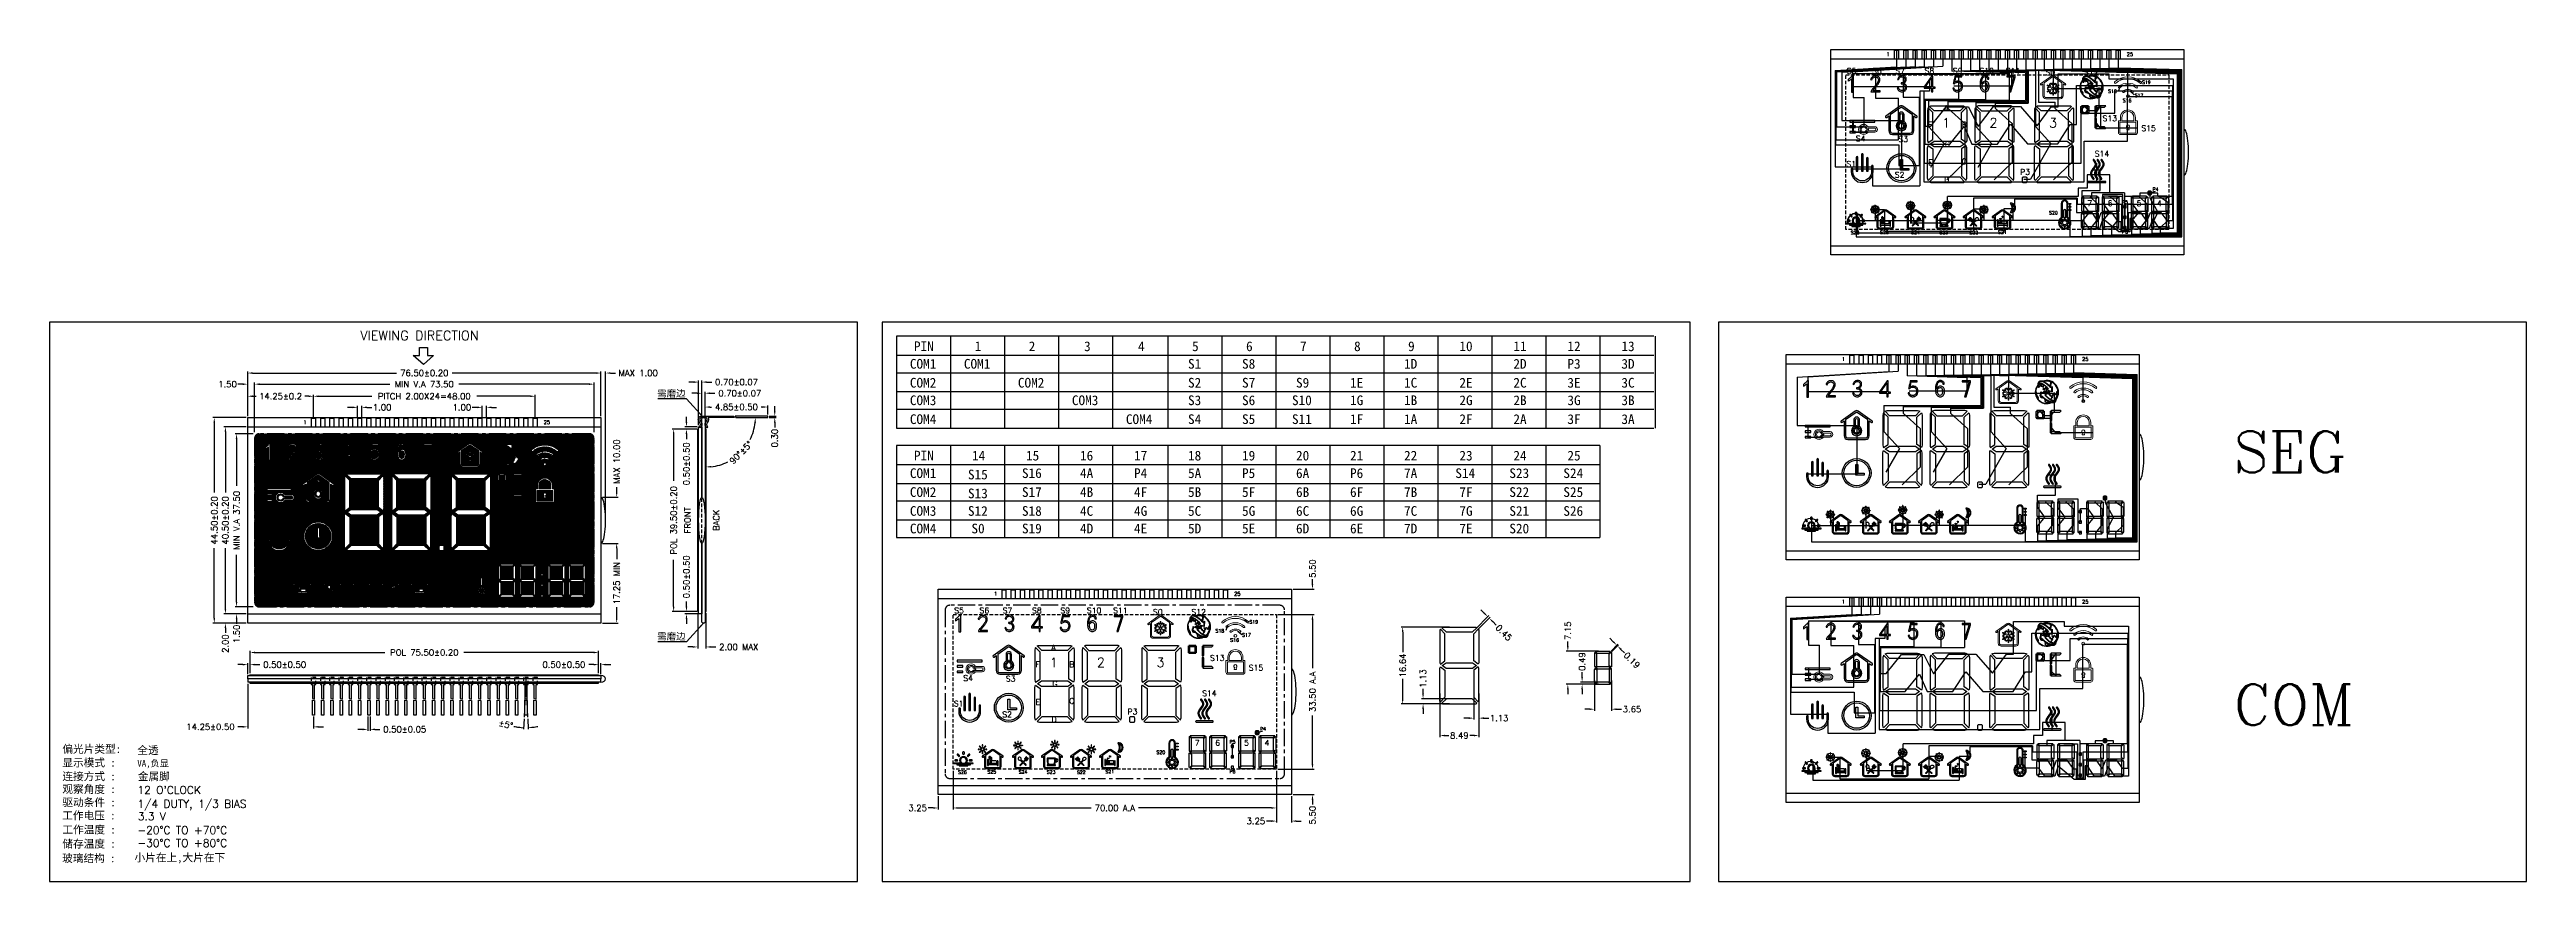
# Model space of a CAD drawing. Header units: millimetres. Extents: x 38 to 574, y 164 to 344.
import ezdxf
from ezdxf.enums import TextEntityAlignment as Align

# ---------------------------------------------------------------- set-up
doc = ezdxf.new("R2010")
doc.units = ezdxf.units.MM
doc.header["$LTSCALE"] = 3
doc.linetypes.add('CENTER', pattern=[2, 1.25, -0.25, 0.25, -0.25])
doc.linetypes.add('HIDDEN', pattern=[0.375, 0.25, -0.125])
doc.layers.get('0').update_dxf_attribs({"linetype": 'CONTINUOUS'})
doc.layers.get('DEFPOINTS').update_dxf_attribs({"linetype": 'CONTINUOUS'})
for name, color, linetype in [('C', 1, 'CONTINUOUS'), ('DIM', 3, 'CONTINUOUS'), ('DWG', 7, 'CONTINUOUS'), ('S', 3, 'CONTINUOUS')]:
    doc.layers.add(name, color=color, linetype=linetype)
doc.styles.add('ROMANC', font='romanc')
doc.styles.add('ROMAND', font='romans.shx', dxfattribs={"width": 0.85})
doc.styles.add('ROMANS', font='romans.shx')
doc.styles.add('STYLE1', font='黑体.ttf')
doc.styles.add('WMF-宋体0', font='宋体.ttf')
doc.dimstyles.new('LCDDIM', dxfattribs={"dimtxt": 0.7, "dimasz": 0.56, "dimexe": 0.175, "dimexo": 0.175, "dimgap": 0.14, "dimtad": 0, "dimzin": 0, "dimdsep": 46, "dimtxsty": 'ROMANS', "dimcen": 2.5, "dimadec": 0, "dimazin": 0, "dimtfac": 1, "dimtofl": 0, "dimtmove": 0, "dimatfit": 3, "dimfxl": 0, "dimarcsym": 0})

msp = doc.modelspace()

# ---------------------------------------------------------------- texts
at = {"style": 'ROMANS'}
for s, p in [('1', (436.227, 343.492)), ('25', (488.59, 343.482)), ('1', (426.555, 277.449)), ('25', (478.918, 277.439)), ('1', (93.386, 263.775)), ('25', (145.748, 263.765)), ('1', (242.928, 226.616)), ('25', (295.291, 226.606)), ('1', (426.555, 224.912)), ('25', (478.918, 224.902))]:
    msp.add_text(s, height=0.804, dxfattribs=at).set_placement(p, align=Align.MIDDLE)
at = {"ltscale": 0.2, "style": 'ROMAND'}
msp.add_text('VIEWING DIRECTION', height=2.03472, dxfattribs=at).set_placement((105.358, 281.54))
for s, height, style, p in [('偏光片类型:', 1.6936, 'STYLE1', (40.832, 192.144)), ('连接方式 :', 1.6936, 'STYLE1', (40.832, 186.214)), ('显示模式 :', 1.6936, 'STYLE1', (40.832, 189.181)), ('驱动条件 :', 1.6936, 'STYLE1', (40.832, 180.585)), ('观察角度 :', 1.6936, 'STYLE1', (40.832, 183.446)), ("12 O'CLOCK", 1.6936, 'ROMANC', (57.068, 183.256)), ('工作电压 :', 1.6936, 'STYLE1', (40.805, 177.734)), ('3.3 V', 1.6936, 'ROMANC', (57.163, 177.549)), ('1/4 DUTY, 1/3 BIAS', 1.69361, 'ROMANC', (57.068, 180.269)), ('储存温度 :', 1.6936, 'STYLE1', (40.832, 171.615)), ('工作温度 :', 1.6936, 'STYLE1', (40.832, 174.676)), ('-20%%DC TO +70%%DC', 1.69361, 'ROMANC', (57.068, 174.575)), ('-30%%DC TO +80%%DC', 1.69361, 'ROMANC', (57.068, 171.766)), ('玻璃结构 :', 1.6936, 'STYLE1', (40.782, 168.48))]:
    msp.add_text(s, height=height, dxfattribs=dict(style=style)).set_placement(p)
at = {"color": 1, "style": 'STYLE1'}
for s, height, p in [('全透', 1.6936, (57.068, 191.882)), ('VA,负显', 1.4113, (57.068, 189.181)), ('金属脚', 1.6936, (57.184, 186.214)), ('小片在上,大片在下', 1.6936, (56.458, 168.634))]:
    msp.add_text(s, height=height, dxfattribs=at).set_placement(p)
at = {"layer": 'C', "ltscale": 0.2, "style": 'ROMANC'}
msp.add_text('COM', height=8.9258, dxfattribs=at).set_placement((511.03, 198.121))
at = {"layer": 'DIM'}
for s, height, style, p in [('S5', 1.2192, 'ROMANS', (427.288, 339.261)), ('S6', 1.2192, 'ROMANS', (432.768, 339.261)), ('S7', 1.2192, 'ROMANS', (437.767, 339.261)), ('S8', 1.2192, 'ROMANS', (444.129, 339.261)), ('S9', 1.2192, 'ROMANS', (450.258, 339.261)), ('S10', 1.2192, 'ROMANS', (456.005, 339.261)), ('S11', 1.2192, 'ROMANS', (461.699, 339.261)), ('S12', 1.2192, 'ROMANS', (478.651, 338.933)), ('S18', 0.7315, 'ROMANS', (483.869, 335.094)), ('S16', 0.7315, 'ROMANS', (487.054, 333.093)), ('S17', 0.7315, 'ROMANS', (489.637, 334.192)), ('S19', 0.7315, 'ROMANS', (491.212, 337.039)), ('F', 1.219, 'ROMANS', (444.866, 327.626)), ('A', 1.219, 'ROMANS', (448.322, 331.194)), ('1', 2.032, 'ROMANS', (447.938, 327.614)), ('B', 1.219, 'ROMANS', (452.205, 327.601)), ('2', 2.032, 'ROMANS', (458.178, 327.614)), ('3', 2.032, 'ROMANS', (471.082, 327.614)), ('S13', 1.2192, 'ROMANS', (482.667, 328.976)), ('S15', 1.2192, 'ROMANS', (491.07, 326.845)), ('S4', 1.2192, 'ROMANS', (429.24, 324.611)), ('S3', 1.2192, 'ROMANS', (438.449, 324.477)), ('G', 1.219, 'ROMANS', (448.528, 323.391)), ('S14', 1.2192, 'ROMANS', (480.976, 321.306)), ('S1', 1.2192, 'ROMANS', (427.199, 319.1)), ('S2', 1.2192, 'ROMANS', (437.68, 316.742)), ('E', 1.219, 'ROMANS', (444.883, 319.448)), ('D', 1.219, 'ROMANS', (448.363, 315.637)), ('C', 1.219, 'ROMANS', (452.186, 319.663)), ('P3', 1.2192, 'ROMANS', (464.817, 317.366)), ('7', 1.219, 'ROMANS', (479.36, 310.599)), ('6', 1.219, 'ROMANS', (483.789, 310.599)), ('P5', 0.7315, 'ROMANS', (486.897, 311.062)), ('5', 1.219, 'ROMANS', (490.054, 310.599)), ('P4', 0.7315, 'ROMANS', (493.521, 313.851)), ('4', 1.219, 'ROMANS', (494.484, 310.599)), ('S20', 0.7315, 'ROMANS', (471.078, 308.78)), ('S26', 0.7315, 'ROMANS', (428.118, 304.484)), ('S25', 0.7315, 'ROMANS', (434.48, 304.545)), ('S24', 0.7315, 'ROMANS', (441.235, 304.529)), ('S23', 0.7315, 'ROMANS', (447.338, 304.514)), ('S22', 0.7315, 'ROMANS', (453.848, 304.469)), ('S21', 0.7315, 'ROMANS', (460.02, 304.605)), ('P6', 0.7315, 'ROMANS', (486.897, 304.621)), ('1', 2.105, 'WMF-宋体0', (238.414, 279.169)), ('2', 2.105, 'WMF-宋体0', (250.11, 279.169)), ('3', 2.105, 'WMF-宋体0', (262.097, 279.169)), ('4', 2.105, 'WMF-宋体0', (273.793, 279.169)), ('5', 2.105, 'WMF-宋体0', (285.489, 279.169)), ('6', 2.105, 'WMF-宋体0', (297.184, 279.169)), ('7', 2.105, 'WMF-宋体0', (308.88, 279.169)), ('8', 2.105, 'WMF-宋体0', (320.575, 279.169)), ('9', 2.105, 'WMF-宋体0', (332.271, 279.169)), ('10', 2.1052, 'WMF-宋体0', (343.381, 279.169)), ('11', 2.1052, 'WMF-宋体0', (355.077, 279.169)), ('12', 2.1052, 'WMF-宋体0', (366.772, 279.169)), ('13', 2.1052, 'WMF-宋体0', (378.468, 279.169)), ('S1', 2.1052, 'WMF-宋体0', (284.611, 275.368)), ('S8', 2.1052, 'WMF-宋体0', (296.307, 275.368)), ('1D', 2.1052, 'WMF-宋体0', (331.393, 275.368)), ('2D', 2.1052, 'WMF-宋体0', (355.077, 275.368)), ('P3', 2.1052, 'WMF-宋体0', (366.772, 275.368)), ('3D', 2.1052, 'WMF-宋体0', (378.468, 275.368)), ('需磨边', 1.4664, 'STYLE1', (169.643, 269.286)), ('S2', 2.1052, 'WMF-宋体0', (284.611, 271.274)), ('S3', 2.1052, 'WMF-宋体0', (284.611, 267.473)), ('S7', 2.1052, 'WMF-宋体0', (296.307, 271.274)), ('S6', 2.1052, 'WMF-宋体0', (296.307, 267.473)), ('S10', 2.1052, 'WMF-宋体0', (307.125, 267.473)), ('S9', 2.1052, 'WMF-宋体0', (308.002, 271.274)), ('1E', 2.1052, 'WMF-宋体0', (319.698, 271.274)), ('1G', 2.1052, 'WMF-宋体0', (319.698, 267.473)), ('1C', 2.1052, 'WMF-宋体0', (331.393, 271.274)), ('1B', 2.1052, 'WMF-宋体0', (331.393, 267.473)), ('2E', 2.1052, 'WMF-宋体0', (343.381, 271.274)), ('2G', 2.1052, 'WMF-宋体0', (343.381, 267.473)), ('2C', 2.1052, 'WMF-宋体0', (355.077, 271.274)), ('2B', 2.1052, 'WMF-宋体0', (355.077, 267.473)), ('3E', 2.1052, 'WMF-宋体0', (366.772, 271.274)), ('3G', 2.1052, 'WMF-宋体0', (366.772, 267.473)), ('3C', 2.1052, 'WMF-宋体0', (378.468, 271.274)), ('3B', 2.1052, 'WMF-宋体0', (378.468, 267.473)), ('S4', 2.1052, 'WMF-宋体0', (284.611, 263.38)), ('S5', 2.1052, 'WMF-宋体0', (296.307, 263.38)), ('S11', 2.1052, 'WMF-宋体0', (307.125, 263.38)), ('1F', 2.1052, 'WMF-宋体0', (319.698, 263.38)), ('1A', 2.1052, 'WMF-宋体0', (331.393, 263.38)), ('2F', 2.1052, 'WMF-宋体0', (343.381, 263.38)), ('2A', 2.1052, 'WMF-宋体0', (355.077, 263.38)), ('3F', 2.1052, 'WMF-宋体0', (366.772, 263.38)), ('3A', 2.1052, 'WMF-宋体0', (378.468, 263.38)), ('14', 2.1052, 'WMF-宋体0', (237.829, 255.486)), ('15', 2.1052, 'WMF-宋体0', (249.525, 255.486)), ('16', 2.1052, 'WMF-宋体0', (261.22, 255.486)), ('17', 2.1052, 'WMF-宋体0', (272.916, 255.486)), ('18', 2.1052, 'WMF-宋体0', (284.611, 255.486)), ('19', 2.1052, 'WMF-宋体0', (296.307, 255.486)), ('20', 2.1052, 'WMF-宋体0', (308.002, 255.486)), ('21', 2.1052, 'WMF-宋体0', (319.698, 255.486)), ('22', 2.1052, 'WMF-宋体0', (331.393, 255.486)), ('23', 2.1052, 'WMF-宋体0', (343.381, 255.486)), ('24', 2.1052, 'WMF-宋体0', (355.077, 255.486)), ('25', 2.1052, 'WMF-宋体0', (366.772, 255.486)), ('S15', 2.1052, 'WMF-宋体0', (236.952, 251.392)), ('S16', 2.1052, 'WMF-宋体0', (248.648, 251.684)), ('4A', 2.1052, 'WMF-宋体0', (261.22, 251.684)), ('P4', 2.1052, 'WMF-宋体0', (272.916, 251.684)), ('5A', 2.1052, 'WMF-宋体0', (284.611, 251.684)), ('P5', 2.1052, 'WMF-宋体0', (296.307, 251.684)), ('6A', 2.1052, 'WMF-宋体0', (308.002, 251.684)), ('P6', 2.1052, 'WMF-宋体0', (319.698, 251.684)), ('7A', 2.1052, 'WMF-宋体0', (331.393, 251.684)), ('S14', 2.1052, 'WMF-宋体0', (342.504, 251.684)), ('S23', 2.1052, 'WMF-宋体0', (354.2, 251.684)), ('S24', 2.1052, 'WMF-宋体0', (365.895, 251.684)), ('S13', 2.1052, 'WMF-宋体0', (236.952, 247.299)), ('S17', 2.1052, 'WMF-宋体0', (248.648, 247.591)), ('4B', 2.1052, 'WMF-宋体0', (261.22, 247.591)), ('4F', 2.1052, 'WMF-宋体0', (272.916, 247.591)), ('5B', 2.1052, 'WMF-宋体0', (284.611, 247.591)), ('5F', 2.1052, 'WMF-宋体0', (296.307, 247.591)), ('6B', 2.1052, 'WMF-宋体0', (308.002, 247.591)), ('6F', 2.1052, 'WMF-宋体0', (319.698, 247.591)), ('7B', 2.1052, 'WMF-宋体0', (331.393, 247.591)), ('7F', 2.1052, 'WMF-宋体0', (343.381, 247.591)), ('S22', 2.1052, 'WMF-宋体0', (354.2, 247.591)), ('S25', 2.1052, 'WMF-宋体0', (365.895, 247.591)), ('S12', 2.1052, 'WMF-宋体0', (236.952, 243.498)), ('S0', 2.1052, 'WMF-宋体0', (237.707, 239.697)), ('S18', 2.1052, 'WMF-宋体0', (248.648, 243.498)), ('S19', 2.1052, 'WMF-宋体0', (248.648, 239.697)), ('4C', 2.1052, 'WMF-宋体0', (261.22, 243.498)), ('4D', 2.1052, 'WMF-宋体0', (261.22, 239.697)), ('4G', 2.1052, 'WMF-宋体0', (272.916, 243.498)), ('4E', 2.1052, 'WMF-宋体0', (272.916, 239.697)), ('5C', 2.1052, 'WMF-宋体0', (284.611, 243.498)), ('5D', 2.1052, 'WMF-宋体0', (284.611, 239.697)), ('5G', 2.1052, 'WMF-宋体0', (296.307, 243.498)), ('5E', 2.1052, 'WMF-宋体0', (296.307, 239.697)), ('6C', 2.1052, 'WMF-宋体0', (308.002, 243.498)), ('6D', 2.1052, 'WMF-宋体0', (308.002, 239.697)), ('6G', 2.1052, 'WMF-宋体0', (319.698, 243.498)), ('6E', 2.1052, 'WMF-宋体0', (319.698, 239.697)), ('7C', 2.1052, 'WMF-宋体0', (331.393, 243.498)), ('7D', 2.1052, 'WMF-宋体0', (331.393, 239.697)), ('7G', 2.1052, 'WMF-宋体0', (343.381, 243.498)), ('7E', 2.1052, 'WMF-宋体0', (343.381, 239.697)), ('S21', 2.1052, 'WMF-宋体0', (354.2, 243.498)), ('S20', 2.1052, 'WMF-宋体0', (354.2, 239.697)), ('S26', 2.1052, 'WMF-宋体0', (365.895, 243.498)), ('S5', 1.2192, 'ROMANS', (233.989, 222.385)), ('S6', 1.2192, 'ROMANS', (239.469, 222.385)), ('S7', 1.2192, 'ROMANS', (244.468, 222.385)), ('S8', 1.2192, 'ROMANS', (250.83, 222.385)), ('S9', 1.2192, 'ROMANS', (256.959, 222.385)), ('S10', 1.2192, 'ROMANS', (262.706, 222.385)), ('S11', 1.2192, 'ROMANS', (268.4, 222.385)), ('S12', 1.2192, 'ROMANS', (285.352, 222.057)), ('S19', 0.7315, 'ROMANS', (297.913, 220.163)), ('需磨边', 1.4664, 'STYLE1', (169.643, 216.66)), ('A', 1.219, 'ROMANS', (255.023, 214.318)), ('S18', 0.7315, 'ROMANS', (290.57, 218.218)), ('S16', 0.7315, 'ROMANS', (293.755, 216.217)), ('S17', 0.7315, 'ROMANS', (296.339, 217.316)), ('F', 1.219, 'ROMANS', (251.567, 210.749)), ('1', 2.032, 'ROMANS', (254.64, 210.737)), ('B', 1.219, 'ROMANS', (258.906, 210.725)), ('2', 2.032, 'ROMANS', (264.879, 210.737)), ('3', 2.032, 'ROMANS', (277.783, 210.737)), ('S13', 1.2192, 'ROMANS', (289.368, 212.099)), ('S15', 1.2192, 'ROMANS', (297.771, 209.969)), ('S4', 1.2192, 'ROMANS', (235.941, 207.734)), ('S3', 1.2192, 'ROMANS', (245.151, 207.601)), ('G', 1.219, 'ROMANS', (255.229, 206.514)), ('C', 1.219, 'ROMANS', (258.888, 202.787)), ('S14', 1.2192, 'ROMANS', (287.677, 204.43)), ('S1', 1.2192, 'ROMANS', (233.9, 202.224)), ('S2', 1.2192, 'ROMANS', (244.381, 199.866)), ('E', 1.219, 'ROMANS', (251.584, 202.572)), ('D', 1.219, 'ROMANS', (255.064, 198.761)), ('P3', 1.2192, 'ROMANS', (271.518, 200.49)), ('7', 1.219, 'ROMANS', (286.061, 193.723)), ('6', 1.219, 'ROMANS', (290.491, 193.723)), ('P5', 0.7315, 'ROMANS', (293.598, 194.186)), ('5', 1.219, 'ROMANS', (296.755, 193.723)), ('P4', 0.7315, 'ROMANS', (300.222, 196.974)), ('4', 1.219, 'ROMANS', (301.185, 193.723)), ('S26', 0.7315, 'ROMANS', (234.819, 187.608)), ('S25', 0.7315, 'ROMANS', (241.181, 187.668)), ('S24', 0.7315, 'ROMANS', (247.936, 187.653)), ('S23', 0.7315, 'ROMANS', (254.039, 187.638)), ('S22', 0.7315, 'ROMANS', (260.549, 187.593)), ('S21', 0.7315, 'ROMANS', (266.721, 187.729)), ('S20', 0.7315, 'ROMANS', (277.779, 191.904)), ('P6', 0.7315, 'ROMANS', (293.598, 187.745))]:
    msp.add_text(s, height=height, dxfattribs=dict(at, style=style)).set_placement(p)
at = {"layer": 'DIM', "color": 1}
for s, height, style, p in [('S0', 1.2192, 'ROMANS', (470.335, 338.938)), ('PIN', 2.1052, 'WMF-宋体0', (225.257, 279.169)), ('PIN', 2.1052, 'WMF-宋体0', (225.257, 255.486)), ('S0', 1.2192, 'ROMANS', (277.036, 222.062))]:
    msp.add_text(s, height=height, dxfattribs=dict(at, style=style)).set_placement(p)
at = {"layer": 'DIM', "color": 6, "style": 'WMF-宋体0'}
for p in [(224.379, 275.368), (236.075, 275.368), (224.379, 251.684)]:
    msp.add_text('COM1', height=2.1052, dxfattribs=at).set_placement(p)
at = {"layer": 'DIM', "color": 5, "style": 'WMF-宋体0'}
for p in [(224.379, 271.274), (247.77, 271.274), (224.379, 247.591)]:
    msp.add_text('COM2', height=2.1052, dxfattribs=at).set_placement(p)
at = {"layer": 'DIM', "color": 4, "style": 'WMF-宋体0'}
for p in [(224.379, 267.473), (259.466, 267.473), (224.379, 243.498)]:
    msp.add_text('COM3', height=2.1052, dxfattribs=at).set_placement(p)
at = {"layer": 'DIM', "color": 2, "style": 'WMF-宋体0'}
for p in [(224.379, 263.38), (271.161, 263.38), (224.379, 239.697)]:
    msp.add_text('COM4', height=2.1052, dxfattribs=at).set_placement(p)
at = {"layer": 'DIM', "style": 'ROMANS'}
for s, p in [('FRONT', (176.213, 242.525)), ('BACK', (182.437, 242.525))]:
    msp.add_text(s, height=1.34, rotation=90, dxfattribs=at).set_placement(p, align=Align.MIDDLE)
at = {"layer": 'S', "ltscale": 0.2, "style": 'ROMANC'}
msp.add_text('SEG', height=8.9258, dxfattribs=at).set_placement((511.03, 252.876))

# ---------------------------------------------------------------- blocks, each defined once
blk = doc.blocks.new('*D1')
at = {"layer": 'DEFPOINTS', "color": 0}
for p in [(175.99, 222.77), (178.42, 222.77), (178.62, 222.27)]:
    blk.add_point(p, dxfattribs=at)
at = {"layer": 'DIM', "color": 0, "lineweight": -2}
for p, q in [((178.09, 222.77), (175.65, 222.77)), ((178.29, 222.27), (175.65, 222.27)), ((175.99, 223.85), (175.99, 224.92)), ((175.99, 221.2), (175.99, 220.13))]:
    blk.add_line(p, q, dxfattribs=at)
at = {"layer": 'DIM', "color": 0}
for points in [[(175.81, 223.85), (176.17, 223.85), (175.99, 222.77)], [(175.81, 221.2), (176.17, 221.2), (175.99, 222.27)]]:
    blk.add_solid(points, dxfattribs=at)
at = {"layer": 'DIM', "color": 0, "insert": (175.99, 230.29), "char_height": 1.34, "attachment_point": 5, "rotation": 90, "style": 'ROMANS'}
blk.add_mtext('0.50%%p0.50', dxfattribs=at)
blk = doc.blocks.new('*D2')
at = {"layer": 'DEFPOINTS', "color": 0}
for p in [(179.32, 272.46), (179.32, 264.77), (178.62, 262.77)]:
    blk.add_point(p, dxfattribs=at)
at = {"layer": 'DIM', "color": 0, "lineweight": -2}
for p, q in [((177.55, 272.46), (176.48, 272.46)), ((178.62, 263.11), (178.62, 272.8)), ((179.32, 265.11), (179.32, 272.8)), ((180.4, 272.46), (181.47, 272.46))]:
    blk.add_line(p, q, dxfattribs=at)
at = {"layer": 'DIM', "color": 0}
for points in [[(177.55, 272.64), (177.55, 272.28), (178.62, 272.46)], [(180.4, 272.64), (180.4, 272.28), (179.32, 272.46)]]:
    blk.add_solid(points, dxfattribs=at)
at = {"layer": 'DIM', "color": 0, "insert": (186.84, 272.46), "char_height": 1.34, "attachment_point": 5, "style": 'ROMANS'}
blk.add_mtext('0.70%%p0.07', dxfattribs=at)
blk = doc.blocks.new('*D3')
at = {"layer": 'DEFPOINTS', "color": 0}
for p in [(180.02, 270.05), (179.32, 264.77), (180.02, 264.77)]:
    blk.add_point(p, dxfattribs=at)
at = {"layer": 'DIM', "color": 0, "lineweight": -2}
for p, q in [((178.25, 270.05), (177.18, 270.05)), ((179.32, 265.11), (179.32, 270.38)), ((180.02, 265.11), (180.02, 270.38)), ((181.1, 270.05), (182.17, 270.05))]:
    blk.add_line(p, q, dxfattribs=at)
at = {"layer": 'DIM', "color": 0}
for points in [[(178.25, 270.23), (178.25, 269.87), (179.32, 270.05)], [(181.1, 270.23), (181.1, 269.87), (180.02, 270.05)]]:
    blk.add_solid(points, dxfattribs=at)
at = {"layer": 'DIM', "color": 0, "insert": (187.54, 270.05), "char_height": 1.34, "attachment_point": 5, "style": 'ROMANS'}
blk.add_mtext('0.70%%p0.07', dxfattribs=at)
blk = doc.blocks.new('*D4')
at = {"layer": 'DEFPOINTS', "color": 0}
for p in [(80.97, 269.4), (80.97, 264.77), (95.22, 264.57)]:
    blk.add_point(p, dxfattribs=at)
at = {"layer": 'DIM', "color": 0, "lineweight": -2}
for p, q in [((80.97, 265.11), (80.97, 269.73)), ((82.04, 269.4), (82.82, 269.4)), ((94.15, 269.4), (93.37, 269.4)), ((95.22, 264.91), (95.22, 269.73))]:
    blk.add_line(p, q, dxfattribs=at)
at = {"layer": 'DIM', "color": 0}
for points in [[(82.04, 269.58), (82.04, 269.22), (80.97, 269.4)], [(94.15, 269.58), (94.15, 269.22), (95.22, 269.4)]]:
    blk.add_solid(points, dxfattribs=at)
at = {"layer": 'DIM', "color": 0, "insert": (88.09, 269.4), "char_height": 1.34, "attachment_point": 5, "style": 'ROMANS'}
blk.add_mtext('14.25%%P0.2', dxfattribs=at)
blk = doc.blocks.new('*D5')
at = {"layer": 'DEFPOINTS', "color": 0}
for p in [(143.22, 269.4), (95.22, 264.57), (143.22, 264.57)]:
    blk.add_point(p, dxfattribs=at)
at = {"layer": 'DIM', "color": 0, "lineweight": -2}
for p, q in [((95.22, 264.91), (95.22, 269.73)), ((96.29, 269.4), (107.85, 269.4)), ((142.15, 269.4), (130.59, 269.4)), ((143.22, 264.91), (143.22, 269.73))]:
    blk.add_line(p, q, dxfattribs=at)
at = {"layer": 'DIM', "color": 0}
for points in [[(96.29, 269.58), (96.29, 269.22), (95.22, 269.4)], [(142.15, 269.58), (142.15, 269.22), (143.22, 269.4)]]:
    blk.add_solid(points, dxfattribs=at)
at = {"layer": 'DIM', "color": 0, "insert": (119.22, 269.4), "char_height": 1.34, "attachment_point": 5, "style": 'ROMANS'}
blk.add_mtext('PITCH 2.00X24=48.00', dxfattribs=at)
blk = doc.blocks.new('*D6')
at = {"layer": 'DEFPOINTS', "color": 0}
for p in [(131.72, 266.99), (131.72, 264.57), (132.72, 264.57)]:
    blk.add_point(p, dxfattribs=at)
at = {"layer": 'DIM', "color": 0, "lineweight": -2}
for p, q in [((130.65, 266.99), (129.57, 266.99)), ((131.72, 264.91), (131.72, 267.32)), ((132.72, 264.91), (132.72, 267.32)), ((133.79, 266.99), (134.86, 266.99))]:
    blk.add_line(p, q, dxfattribs=at)
at = {"layer": 'DIM', "color": 0}
for points in [[(130.65, 267.17), (130.65, 266.81), (131.72, 266.99)], [(133.79, 267.17), (133.79, 266.81), (132.72, 266.99)]]:
    blk.add_solid(points, dxfattribs=at)
at = {"layer": 'DIM', "color": 0, "insert": (127.36, 266.99), "char_height": 1.34, "attachment_point": 5, "style": 'ROMANS'}
blk.add_mtext('1.00', dxfattribs=at)
blk = doc.blocks.new('*D7')
at = {"layer": 'DEFPOINTS', "color": 0}
for p in [(104.72, 264.57), (105.72, 266.99), (105.72, 264.57)]:
    blk.add_point(p, dxfattribs=at)
at = {"layer": 'DIM', "color": 0, "lineweight": -2}
for p, q in [((103.65, 266.99), (102.57, 266.99)), ((104.72, 264.91), (104.72, 267.32)), ((105.72, 264.91), (105.72, 267.32)), ((106.79, 266.99), (107.86, 266.99))]:
    blk.add_line(p, q, dxfattribs=at)
at = {"layer": 'DIM', "color": 0}
for points in [[(103.65, 267.17), (103.65, 266.81), (104.72, 266.99)], [(106.79, 267.17), (106.79, 266.81), (105.72, 266.99)]]:
    blk.add_solid(points, dxfattribs=at)
at = {"layer": 'DIM', "color": 0, "insert": (110.08, 266.99), "char_height": 1.34, "attachment_point": 5, "style": 'ROMANS'}
blk.add_mtext('1.00', dxfattribs=at)
blk = doc.blocks.new('*D8')
at = {"layer": 'DEFPOINTS', "color": 0}
for p in [(158.47, 274.42), (157.47, 264.77), (158.47, 242.52)]:
    blk.add_point(p, dxfattribs=at)
at = {"layer": 'DIM', "color": 0, "lineweight": -2}
for p, q in [((156.4, 274.42), (155.32, 274.42)), ((157.47, 265.11), (157.47, 274.76)), ((158.47, 242.86), (158.47, 274.76)), ((159.54, 274.42), (160.61, 274.42))]:
    blk.add_line(p, q, dxfattribs=at)
at = {"layer": 'DIM', "color": 0}
for points in [[(156.4, 274.6), (156.4, 274.24), (157.47, 274.42)], [(159.54, 274.6), (159.54, 274.24), (158.47, 274.42)]]:
    blk.add_solid(points, dxfattribs=at)
at = {"layer": 'DIM', "color": 0, "insert": (165.54, 274.42), "char_height": 1.34, "attachment_point": 5, "style": 'ROMANS'}
blk.add_mtext('MAX 1.00', dxfattribs=at)
blk = doc.blocks.new('*D9')
at = {"layer": 'DEFPOINTS', "color": 0}
for p in [(157.47, 237.52), (157.47, 220.27), (160.88, 220.27)]:
    blk.add_point(p, dxfattribs=at)
at = {"layer": 'DIM', "color": 0, "lineweight": -2}
for p, q in [((157.8, 237.52), (161.21, 237.52)), ((160.88, 236.45), (160.88, 234.11)), ((157.8, 220.27), (161.21, 220.27)), ((160.88, 221.35), (160.88, 223.69))]:
    blk.add_line(p, q, dxfattribs=at)
at = {"layer": 'DIM', "color": 0}
for points in [[(160.7, 236.45), (161.06, 236.45), (160.88, 237.52)], [(160.7, 221.35), (161.06, 221.35), (160.88, 220.27)]]:
    blk.add_solid(points, dxfattribs=at)
at = {"layer": 'DIM', "color": 0, "insert": (160.88, 228.9), "char_height": 1.34, "attachment_point": 5, "rotation": 90, "style": 'ROMANS'}
blk.add_mtext('17.25 MIN', dxfattribs=at)
blk = doc.blocks.new('*D10')
at = {"layer": 'DEFPOINTS', "color": 0}
for p in [(157.47, 247.52), (160.88, 247.52), (157.47, 237.52)]:
    blk.add_point(p, dxfattribs=at)
at = {"layer": 'DIM', "color": 0, "lineweight": -2}
for p, q in [((157.8, 247.52), (161.21, 247.52)), ((160.88, 248.6), (160.88, 249.67)), ((157.8, 237.52), (161.21, 237.52)), ((160.88, 236.45), (160.88, 235.38))]:
    blk.add_line(p, q, dxfattribs=at)
at = {"layer": 'DIM', "color": 0}
for points in [[(160.7, 248.6), (161.06, 248.6), (160.88, 247.52)], [(160.7, 236.45), (161.06, 236.45), (160.88, 237.52)]]:
    blk.add_solid(points, dxfattribs=at)
at = {"layer": 'DIM', "color": 0, "insert": (160.88, 255.23), "char_height": 1.34, "attachment_point": 5, "rotation": 90, "style": 'ROMANS'}
blk.add_mtext('MAX 10.00', dxfattribs=at)
blk = doc.blocks.new('*D11')
at = {"layer": 'DEFPOINTS', "color": 0}
for p in [(80.97, 272.01), (80.97, 264.77), (82.47, 261.27)]:
    blk.add_point(p, dxfattribs=at)
at = {"layer": 'DIM', "color": 0, "lineweight": -2}
for p, q in [((79.9, 272.01), (78.82, 272.01)), ((80.97, 265.11), (80.97, 272.35)), ((82.47, 261.61), (82.47, 272.35)), ((83.54, 272.01), (84.61, 272.01))]:
    blk.add_line(p, q, dxfattribs=at)
at = {"layer": 'DIM', "color": 0}
for points in [[(79.9, 272.19), (79.9, 271.83), (80.97, 272.01)], [(83.54, 272.19), (83.54, 271.83), (82.47, 272.01)]]:
    blk.add_solid(points, dxfattribs=at)
at = {"layer": 'DIM', "color": 0, "insert": (76.61, 272.01), "char_height": 1.34, "attachment_point": 5, "style": 'ROMANS'}
blk.add_mtext('1.50', dxfattribs=at)
blk = doc.blocks.new('*D12')
at = {"layer": 'DEFPOINTS', "color": 0}
for p in [(78.56, 222.27), (80.97, 222.27), (82.47, 223.77)]:
    blk.add_point(p, dxfattribs=at)
at = {"layer": 'DIM', "color": 0, "lineweight": -2}
for p, q in [((78.56, 224.85), (78.56, 225.92)), ((82.13, 223.77), (78.22, 223.77)), ((80.63, 222.27), (78.22, 222.27)), ((78.56, 221.2), (78.56, 220.13))]:
    blk.add_line(p, q, dxfattribs=at)
at = {"layer": 'DIM', "color": 0}
for points in [[(78.38, 224.85), (78.73, 224.85), (78.56, 223.77)], [(78.38, 221.2), (78.73, 221.2), (78.56, 222.27)]]:
    blk.add_solid(points, dxfattribs=at)
at = {"layer": 'DIM', "color": 0, "insert": (78.56, 217.92), "char_height": 1.34, "attachment_point": 5, "rotation": 90, "style": 'ROMANS'}
blk.add_mtext('1.50', dxfattribs=at)
blk = doc.blocks.new('*D13')
at = {"layer": 'DEFPOINTS', "color": 0}
for p in [(78.56, 261.27), (82.47, 261.27), (82.47, 223.77)]:
    blk.add_point(p, dxfattribs=at)
at = {"layer": 'DIM', "color": 0, "lineweight": -2}
for p, q in [((82.13, 261.27), (78.22, 261.27)), ((78.56, 260.2), (78.56, 249.97)), ((78.56, 224.85), (78.56, 235.08)), ((82.13, 223.77), (78.22, 223.77))]:
    blk.add_line(p, q, dxfattribs=at)
at = {"layer": 'DIM', "color": 0}
for points in [[(78.38, 260.2), (78.73, 260.2), (78.56, 261.27)], [(78.38, 224.85), (78.73, 224.85), (78.56, 223.77)]]:
    blk.add_solid(points, dxfattribs=at)
at = {"layer": 'DIM', "color": 0, "insert": (78.56, 242.52), "char_height": 1.34, "attachment_point": 5, "rotation": 90, "style": 'ROMANS'}
blk.add_mtext('MIN V.A 37.50', dxfattribs=at)
blk = doc.blocks.new('*D14')
at = {"layer": 'DEFPOINTS', "color": 0}
for p in [(76.14, 262.77), (80.97, 262.77), (80.97, 222.27)]:
    blk.add_point(p, dxfattribs=at)
at = {"layer": 'DIM', "color": 0, "lineweight": -2}
for p, q in [((80.63, 262.77), (75.81, 262.77)), ((76.14, 261.7), (76.14, 248.54)), ((76.14, 223.35), (76.14, 236.51)), ((80.63, 222.27), (75.81, 222.27))]:
    blk.add_line(p, q, dxfattribs=at)
at = {"layer": 'DIM', "color": 0}
for points in [[(75.97, 261.7), (76.32, 261.7), (76.14, 262.77)], [(75.97, 223.35), (76.32, 223.35), (76.14, 222.27)]]:
    blk.add_solid(points, dxfattribs=at)
at = {"layer": 'DIM', "color": 0, "insert": (76.14, 242.52), "char_height": 1.34, "attachment_point": 5, "rotation": 90, "style": 'ROMANS'}
blk.add_mtext('40.50%%p0.20', dxfattribs=at)
blk = doc.blocks.new('*D15')
at = {"layer": 'DEFPOINTS', "color": 0}
for p in [(73.73, 264.77), (80.97, 264.77), (80.97, 220.27)]:
    blk.add_point(p, dxfattribs=at)
at = {"layer": 'DIM', "color": 0, "lineweight": -2}
for p, q in [((80.63, 264.77), (73.4, 264.77)), ((73.73, 263.7), (73.73, 248.54)), ((73.73, 221.35), (73.73, 236.51)), ((80.63, 220.27), (73.4, 220.27))]:
    blk.add_line(p, q, dxfattribs=at)
at = {"layer": 'DIM', "color": 0}
for points in [[(73.55, 263.7), (73.91, 263.7), (73.73, 264.77)], [(73.55, 221.35), (73.91, 221.35), (73.73, 220.27)]]:
    blk.add_solid(points, dxfattribs=at)
at = {"layer": 'DIM', "color": 0, "insert": (73.73, 242.52), "char_height": 1.34, "attachment_point": 5, "rotation": 90, "style": 'ROMANS'}
blk.add_mtext('44.50%%p0.20', dxfattribs=at)
blk = doc.blocks.new('*D16')
at = {"layer": 'DEFPOINTS', "color": 0}
for p in [(155.97, 272.01), (82.47, 261.27), (155.97, 261.27)]:
    blk.add_point(p, dxfattribs=at)
at = {"layer": 'DIM', "color": 0, "lineweight": -2}
for p, q in [((82.47, 261.61), (82.47, 272.35)), ((83.54, 272.01), (111.77, 272.01)), ((154.9, 272.01), (126.66, 272.01)), ((155.97, 261.61), (155.97, 272.35))]:
    blk.add_line(p, q, dxfattribs=at)
at = {"layer": 'DIM', "color": 0}
for points in [[(83.54, 272.19), (83.54, 271.83), (82.47, 272.01)], [(154.9, 272.19), (154.9, 271.83), (155.97, 272.01)]]:
    blk.add_solid(points, dxfattribs=at)
at = {"layer": 'DIM', "color": 0, "insert": (119.22, 272.01), "char_height": 1.34, "attachment_point": 5, "style": 'ROMANS'}
blk.add_mtext('MIN V.A 73.50', dxfattribs=at)
blk = doc.blocks.new('*D17')
at = {"layer": 'DEFPOINTS', "color": 0}
for p in [(157.47, 274.42), (80.97, 264.77), (157.47, 264.77)]:
    blk.add_point(p, dxfattribs=at)
at = {"layer": 'DIM', "color": 0, "lineweight": -2}
for p, q in [((80.97, 265.11), (80.97, 274.76)), ((82.04, 274.42), (113.21, 274.42)), ((156.4, 274.42), (125.23, 274.42)), ((157.47, 265.11), (157.47, 274.76))]:
    blk.add_line(p, q, dxfattribs=at)
at = {"layer": 'DIM', "color": 0}
for points in [[(82.04, 274.6), (82.04, 274.24), (80.97, 274.42)], [(156.4, 274.6), (156.4, 274.24), (157.47, 274.42)]]:
    blk.add_solid(points, dxfattribs=at)
at = {"layer": 'DIM', "color": 0, "insert": (119.22, 274.42), "char_height": 1.34, "attachment_point": 5, "style": 'ROMANS'}
blk.add_mtext('76.50%%p0.20', dxfattribs=at)
blk = doc.blocks.new('*D18')
at = {"layer": 'DEFPOINTS', "color": 0}
for p in [(156.97, 213.9), (81.47, 209.08), (156.97, 209.08)]:
    blk.add_point(p, dxfattribs=at)
at = {"layer": 'DIM', "color": 0, "lineweight": -2}
for p, q in [((81.47, 209.41), (81.47, 214.24)), ((82.54, 213.9), (110.65, 213.9)), ((155.9, 213.9), (127.78, 213.9)), ((156.97, 209.41), (156.97, 214.24))]:
    blk.add_line(p, q, dxfattribs=at)
at = {"layer": 'DIM', "color": 0}
for points in [[(82.54, 214.08), (82.54, 213.72), (81.47, 213.9)], [(155.9, 214.08), (155.9, 213.72), (156.97, 213.9)]]:
    blk.add_solid(points, dxfattribs=at)
at = {"layer": 'DIM', "color": 0, "insert": (119.22, 213.9), "char_height": 1.34, "attachment_point": 5, "style": 'ROMANS'}
blk.add_mtext('POL 75.50%%p0.20', dxfattribs=at)
blk = doc.blocks.new('*D19')
at = {"layer": 'DEFPOINTS', "color": 0}
for p in [(80.97, 211.27), (80.97, 208.88), (81.47, 209.08)]:
    blk.add_point(p, dxfattribs=at)
at = {"layer": 'DIM', "color": 0, "lineweight": -2}
for p, q in [((79.9, 211.27), (78.82, 211.27)), ((80.97, 209.21), (80.97, 211.61)), ((81.47, 209.41), (81.47, 211.61)), ((82.54, 211.27), (83.61, 211.27))]:
    blk.add_line(p, q, dxfattribs=at)
at = {"layer": 'DIM', "color": 0}
for points in [[(79.9, 211.45), (79.9, 211.09), (80.97, 211.27)], [(82.54, 211.45), (82.54, 211.09), (81.47, 211.27)]]:
    blk.add_solid(points, dxfattribs=at)
at = {"layer": 'DIM', "color": 0, "insert": (88.98, 211.27), "char_height": 1.34, "attachment_point": 5, "style": 'ROMANS'}
blk.add_mtext('0.50%%p0.50', dxfattribs=at)
blk = doc.blocks.new('*D20')
at = {"layer": 'DEFPOINTS', "color": 0}
for p in [(76.14, 220.27), (80.97, 222.27), (80.97, 220.27)]:
    blk.add_point(p, dxfattribs=at)
at = {"layer": 'DIM', "color": 0, "lineweight": -2}
for p, q in [((80.63, 222.27), (75.81, 222.27)), ((80.63, 220.27), (75.81, 220.27)), ((76.14, 223.35), (76.14, 224.42)), ((76.14, 219.2), (76.14, 218.13))]:
    blk.add_line(p, q, dxfattribs=at)
at = {"layer": 'DIM', "color": 0}
for points in [[(75.97, 223.35), (76.32, 223.35), (76.14, 222.27)], [(75.97, 219.2), (76.32, 219.2), (76.14, 220.27)]]:
    blk.add_solid(points, dxfattribs=at)
at = {"layer": 'DIM', "color": 0, "insert": (76.14, 215.82), "char_height": 1.34, "attachment_point": 5, "rotation": 90, "style": 'ROMANS'}
blk.add_mtext('2.00', dxfattribs=at)
blk = doc.blocks.new('*D21')
at = {"layer": 'DEFPOINTS', "color": 0}
for p in [(175.99, 262.27), (178.42, 262.27), (178.62, 262.77)]:
    blk.add_point(p, dxfattribs=at)
at = {"layer": 'DIM', "color": 0, "lineweight": -2}
for p, q in [((175.99, 263.85), (175.99, 264.92)), ((178.29, 262.77), (175.65, 262.77)), ((178.09, 262.27), (175.65, 262.27)), ((175.99, 261.2), (175.99, 260.13))]:
    blk.add_line(p, q, dxfattribs=at)
at = {"layer": 'DIM', "color": 0}
for points in [[(175.81, 263.85), (176.17, 263.85), (175.99, 262.77)], [(175.81, 261.2), (176.17, 261.2), (175.99, 262.27)]]:
    blk.add_solid(points, dxfattribs=at)
at = {"layer": 'DIM', "color": 0, "insert": (175.99, 254.76), "char_height": 1.34, "attachment_point": 5, "rotation": 90, "style": 'ROMANS'}
blk.add_mtext('0.50%%p0.50', dxfattribs=at)
blk = doc.blocks.new('*D22')
at = {"layer": 'DEFPOINTS', "color": 0}
for p in [(173.22, 262.27), (178.62, 262.27), (178.62, 222.77)]:
    blk.add_point(p, dxfattribs=at)
at = {"layer": 'DIM', "color": 0, "lineweight": -2}
for p, q in [((178.29, 262.27), (172.88, 262.27)), ((173.22, 261.2), (173.22, 251.09)), ((173.22, 223.85), (173.22, 233.96)), ((178.29, 222.77), (172.88, 222.77))]:
    blk.add_line(p, q, dxfattribs=at)
at = {"layer": 'DIM', "color": 0}
for points in [[(173.04, 261.2), (173.39, 261.2), (173.22, 262.27)], [(173.04, 223.85), (173.39, 223.85), (173.22, 222.77)]]:
    blk.add_solid(points, dxfattribs=at)
at = {"layer": 'DIM', "color": 0, "insert": (173.22, 242.52), "char_height": 1.34, "attachment_point": 5, "rotation": 90, "style": 'ROMANS'}
blk.add_mtext('POL 39.50%%P0.20', dxfattribs=at)
blk = doc.blocks.new('*D23')
at = {"layer": 'DEFPOINTS', "color": 0}
for p in [(157.47, 211.27), (156.97, 209.08), (157.47, 208.88)]:
    blk.add_point(p, dxfattribs=at)
at = {"layer": 'DIM', "color": 0, "lineweight": -2}
for p, q in [((155.9, 211.27), (154.82, 211.27)), ((156.97, 209.41), (156.97, 211.61)), ((157.47, 209.21), (157.47, 211.61)), ((158.54, 211.27), (159.61, 211.27))]:
    blk.add_line(p, q, dxfattribs=at)
at = {"layer": 'DIM', "color": 0}
for points in [[(155.9, 211.45), (155.9, 211.09), (156.97, 211.27)], [(158.54, 211.45), (158.54, 211.09), (157.47, 211.27)]]:
    blk.add_solid(points, dxfattribs=at)
at = {"layer": 'DIM', "color": 0, "insert": (149.45, 211.27), "char_height": 1.34, "attachment_point": 5, "style": 'ROMANS'}
blk.add_mtext('0.50%%p0.50', dxfattribs=at)
blk = doc.blocks.new('*D24')
at = {"layer": 'DEFPOINTS', "color": 0}
for p in [(80.97, 207.48), (95.22, 200.34), (80.97, 197.79)]:
    blk.add_point(p, dxfattribs=at)
at = {"layer": 'DIM', "color": 0, "lineweight": -2}
for p, q in [((80.97, 207.14), (80.97, 197.46)), ((95.22, 200.01), (95.22, 197.46)), ((79.9, 197.79), (78.82, 197.79)), ((96.29, 197.79), (97.36, 197.79))]:
    blk.add_line(p, q, dxfattribs=at)
at = {"layer": 'DIM', "color": 0}
for points in [[(79.9, 197.97), (79.9, 197.62), (80.97, 197.79)], [(96.29, 197.97), (96.29, 197.62), (95.22, 197.79)]]:
    blk.add_solid(points, dxfattribs=at)
at = {"layer": 'DIM', "color": 0, "insert": (72.91, 197.79), "char_height": 1.34, "attachment_point": 5, "style": 'ROMANS'}
blk.add_mtext('14.25%%P0.50', dxfattribs=at)
blk = doc.blocks.new('*D25')
at = {"layer": 'DEFPOINTS', "color": 0}
for p in [(106.97, 200.34), (107.47, 200.34), (107.47, 197.24)]:
    blk.add_point(p, dxfattribs=at)
at = {"layer": 'DIM', "color": 0, "lineweight": -2}
for p, q in [((106.97, 200.01), (106.97, 196.9)), ((107.47, 200.01), (107.47, 196.9)), ((105.9, 197.24), (104.82, 197.24)), ((108.54, 197.24), (109.61, 197.24))]:
    blk.add_line(p, q, dxfattribs=at)
at = {"layer": 'DIM', "color": 0}
for points in [[(105.9, 197.42), (105.9, 197.06), (106.97, 197.24)], [(108.54, 197.42), (108.54, 197.06), (107.47, 197.24)]]:
    blk.add_solid(points, dxfattribs=at)
at = {"layer": 'DIM', "color": 0, "insert": (114.98, 197.24), "char_height": 1.34, "attachment_point": 5, "style": 'ROMANS'}
blk.add_mtext('0.50%%P0.05', dxfattribs=at)
blk = doc.blocks.new('*D26')
at = {"layer": 'DEFPOINTS', "color": 0}
for p in [(141.22, 208.48), (141.22, 208.48), (140.84, 199.88), (141.59, 199.88), (141.38, 197.58)]:
    blk.add_point(p, dxfattribs=at)
at = {"layer": 'DIM', "color": 0, "lineweight": -2}
for p, q in [((140.83, 199.54), (140.73, 197.26)), ((141.61, 199.54), (141.71, 197.26))]:
    blk.add_line(p, q, dxfattribs=at)
for start, end in [(256.2101, 267.5), (256.2238, 261.8619), (278.1381, 283.7762)]:
    blk.add_arc((141.22, 208.48), 10.9, start, end, dxfattribs=at)
at = {"layer": 'DIM', "color": 0}
for points in [[(139.69, 197.87), (139.66, 197.51), (140.74, 197.59)], [(142.78, 197.51), (142.74, 197.87), (141.69, 197.59)]]:
    blk.add_solid(points, dxfattribs=at)
at = {"layer": 'DIM', "color": 0, "insert": (136.87, 198.32), "char_height": 1.34, "attachment_point": 5, "rotation": 346.2101, "style": 'ROMANS'}
blk.add_mtext('%%P5°', dxfattribs=at)
blk = doc.blocks.new('*D27')
at = {"layer": 'DEFPOINTS', "color": 0}
for p in [(180.02, 264.57), (193.59, 267.06), (193.59, 265.07)]:
    blk.add_point(p, dxfattribs=at)
at = {"layer": 'DIM', "color": 0, "lineweight": -2}
for p, q in [((180.02, 264.91), (180.02, 267.4)), ((181.1, 267.06), (181.44, 267.06)), ((192.52, 267.06), (192.18, 267.06)), ((193.59, 265.41), (193.59, 267.4))]:
    blk.add_line(p, q, dxfattribs=at)
at = {"layer": 'DIM', "color": 0}
for points in [[(181.1, 267.24), (181.1, 266.88), (180.02, 267.06)], [(192.52, 267.24), (192.52, 266.88), (193.59, 267.06)]]:
    blk.add_solid(points, dxfattribs=at)
at = {"layer": 'DIM', "color": 0, "insert": (186.81, 267.06), "char_height": 1.34, "attachment_point": 5, "style": 'ROMANS'}
blk.add_mtext('4.85%%P0.50', dxfattribs=at)
blk = doc.blocks.new('*D28')
at = {"layer": 'DEFPOINTS', "color": 0}
for p in [(193.59, 265.07), (193.59, 264.77), (195.11, 264.77)]:
    blk.add_point(p, dxfattribs=at)
at = {"layer": 'DIM', "color": 0, "lineweight": -2}
for p, q in [((193.93, 265.07), (195.45, 265.07)), ((193.93, 264.77), (195.45, 264.77)), ((195.11, 266.15), (195.11, 267.22)), ((195.11, 263.7), (195.11, 262.63))]:
    blk.add_line(p, q, dxfattribs=at)
at = {"layer": 'DIM', "color": 0}
for points in [[(194.94, 266.15), (195.29, 266.15), (195.11, 265.07)], [(194.94, 263.7), (195.29, 263.7), (195.11, 264.77)]]:
    blk.add_solid(points, dxfattribs=at)
at = {"layer": 'DIM', "color": 0, "insert": (195.11, 260.32), "char_height": 1.34, "attachment_point": 5, "rotation": 90, "style": 'ROMANS'}
blk.add_mtext('0.30', dxfattribs=at)
blk = doc.blocks.new('*D29')
at = {"layer": 'DEFPOINTS', "color": 0}
for p in [(186.66, 264.77), (193.59, 264.77), (180.22, 262.27), (185.57, 255.52), (180.22, 222.77)]:
    blk.add_point(p, dxfattribs=at)
at = {"layer": 'DIM', "color": 0, "lineweight": -2}
for start, end in [(333.5138, 354.2523), (275.7477, 296.4862)]:
    blk.add_arc((180.22, 264.77), 10.69, start, end, dxfattribs=at)
at = {"layer": 'DIM', "color": 0}
for points in [[(190.68, 263.71), (191.04, 263.7), (190.92, 264.77)], [(181.3, 253.96), (181.29, 254.32), (180.22, 254.08)]]:
    blk.add_solid(points, dxfattribs=at)
at = {"layer": 'DIM', "color": 0, "insert": (187.78, 257.22), "char_height": 1.34, "attachment_point": 5, "rotation": 45, "style": 'ROMANS'}
blk.add_mtext('90°%%P5%%D', dxfattribs=at)
blk = doc.blocks.new('*D30')
at = {"layer": 'DEFPOINTS', "color": 0}
for p in [(178.42, 222.77), (180.22, 222.77), (180.22, 215.1)]:
    blk.add_point(p, dxfattribs=at)
at = {"layer": 'DIM', "color": 0, "lineweight": -2}
for p, q in [((178.42, 222.44), (178.42, 214.77)), ((180.22, 222.44), (180.22, 214.77)), ((177.35, 215.1), (176.28, 215.1)), ((181.3, 215.1), (182.37, 215.1))]:
    blk.add_line(p, q, dxfattribs=at)
at = {"layer": 'DIM', "color": 0}
for points in [[(177.35, 215.28), (177.35, 214.92), (178.42, 215.1)], [(181.3, 215.28), (181.3, 214.92), (180.22, 215.1)]]:
    blk.add_solid(points, dxfattribs=at)
at = {"layer": 'DIM', "color": 0, "insert": (187.33, 215.1), "char_height": 1.34, "attachment_point": 5, "style": 'ROMANS'}
blk.add_mtext('2.00 MAX', dxfattribs=at)
blk = doc.blocks.new('*D31')
at = {"layer": 'DEFPOINTS', "color": 0}
for p in [(233.76, 188.62), (303.76, 188.62), (303.76, 180.22)]:
    blk.add_point(p, dxfattribs=at)
at = {"layer": 'DIM', "color": 0, "lineweight": -2}
for p, q in [((233.76, 188.28), (233.76, 179.89)), ((303.76, 188.28), (303.76, 179.89)), ((234.83, 180.22), (263.61, 180.22)), ((302.69, 180.22), (273.91, 180.22))]:
    blk.add_line(p, q, dxfattribs=at)
at = {"layer": 'DIM', "color": 0}
for points in [[(234.83, 180.4), (234.83, 180.05), (233.76, 180.22)], [(302.69, 180.4), (302.69, 180.05), (303.76, 180.22)]]:
    blk.add_solid(points, dxfattribs=at)
at = {"layer": 'DIM', "color": 0, "insert": (268.76, 180.22), "char_height": 1.34, "attachment_point": 5, "style": 'ROMANS'}
blk.add_mtext('70.00 A.A', dxfattribs=at)
blk = doc.blocks.new('*D35')
at = {"layer": 'DEFPOINTS', "color": 0}
for p in [(230.51, 183.12), (230.51, 180.22), (233.76, 180.22)]:
    blk.add_point(p, dxfattribs=at)
at = {"layer": 'DIM', "color": 0, "lineweight": -2}
for p, q in [((230.51, 182.78), (230.51, 179.89)), ((229.44, 180.22), (228.37, 180.22)), ((234.83, 180.22), (235.9, 180.22))]:
    blk.add_line(p, q, dxfattribs=at)
at = {"layer": 'DIM', "color": 0}
for points in [[(229.44, 180.4), (229.44, 180.05), (230.51, 180.22)], [(234.83, 180.4), (234.83, 180.05), (233.76, 180.22)]]:
    blk.add_solid(points, dxfattribs=at)
at = {"layer": 'DIM', "color": 0, "insert": (226.06, 180.22), "char_height": 1.34, "attachment_point": 5, "style": 'ROMANS'}
blk.add_mtext('3.25', dxfattribs=at)
blk = doc.blocks.new('*D33')
at = {"layer": 'DEFPOINTS', "color": 0}
for p in [(307.01, 183.12), (303.76, 180.22), (303.76, 177.38)]:
    blk.add_point(p, dxfattribs=at)
at = {"layer": 'DIM', "color": 0, "lineweight": -2}
for p, q in [((307.01, 182.78), (307.01, 177.05)), ((302.69, 177.38), (301.62, 177.38)), ((303.76, 179.89), (303.76, 177.05)), ((308.08, 177.38), (309.15, 177.38))]:
    blk.add_line(p, q, dxfattribs=at)
at = {"layer": 'DIM', "color": 0}
for points in [[(302.69, 177.56), (302.69, 177.2), (303.76, 177.38)], [(308.08, 177.56), (308.08, 177.2), (307.01, 177.38)]]:
    blk.add_solid(points, dxfattribs=at)
at = {"layer": 'DIM', "color": 0, "insert": (299.31, 177.38), "char_height": 1.34, "attachment_point": 5, "style": 'ROMANS'}
blk.add_mtext('3.25', dxfattribs=at)
blk = doc.blocks.new('*D32')
at = {"layer": 'DEFPOINTS', "color": 0}
for p in [(303.76, 222.12), (311.57, 222.12), (303.76, 188.62)]:
    blk.add_point(p, dxfattribs=at)
at = {"layer": 'DIM', "color": 0, "lineweight": -2}
for p, q in [((304.1, 222.12), (311.9, 222.12)), ((311.57, 221.04), (311.57, 210.52)), ((311.57, 189.69), (311.57, 200.22)), ((304.1, 188.62), (311.9, 188.62))]:
    blk.add_line(p, q, dxfattribs=at)
at = {"layer": 'DIM', "color": 0}
for points in [[(311.39, 221.04), (311.75, 221.04), (311.57, 222.12)], [(311.39, 189.69), (311.75, 189.69), (311.57, 188.62)]]:
    blk.add_solid(points, dxfattribs=at)
at = {"layer": 'DIM', "color": 0, "insert": (311.57, 205.37), "char_height": 1.34, "attachment_point": 5, "rotation": 90, "style": 'ROMANS'}
blk.add_mtext('33.50 A.A', dxfattribs=at)
blk = doc.blocks.new('*D34')
at = {"layer": 'DEFPOINTS', "color": 0}
for p in [(303.76, 188.62), (307.01, 183.12), (311.57, 183.12)]:
    blk.add_point(p, dxfattribs=at)
at = {"layer": 'DIM', "color": 0, "lineweight": -2}
for p, q in [((304.1, 188.62), (311.9, 188.62)), ((311.57, 189.69), (311.57, 190.76)), ((307.35, 183.12), (311.9, 183.12)), ((311.57, 182.04), (311.57, 180.97))]:
    blk.add_line(p, q, dxfattribs=at)
at = {"layer": 'DIM', "color": 0}
for points in [[(311.39, 189.69), (311.75, 189.69), (311.57, 188.62)], [(311.39, 182.04), (311.75, 182.04), (311.57, 183.12)]]:
    blk.add_solid(points, dxfattribs=at)
at = {"layer": 'DIM', "color": 0, "insert": (311.57, 178.66), "char_height": 1.34, "attachment_point": 5, "rotation": 90, "style": 'ROMANS'}
blk.add_mtext('5.50', dxfattribs=at)
blk = doc.blocks.new('*D36')
at = {"layer": 'DEFPOINTS', "color": 0}
for p in [(307.01, 227.62), (311.57, 227.62), (303.76, 222.12)]:
    blk.add_point(p, dxfattribs=at)
at = {"layer": 'DIM', "color": 0, "lineweight": -2}
for p, q in [((307.35, 227.62), (311.9, 227.62)), ((311.57, 228.69), (311.57, 229.76)), ((304.1, 222.12), (311.9, 222.12)), ((311.57, 221.04), (311.57, 219.97))]:
    blk.add_line(p, q, dxfattribs=at)
at = {"layer": 'DIM', "color": 0}
for points in [[(311.39, 228.69), (311.75, 228.69), (311.57, 227.62)], [(311.39, 221.04), (311.75, 221.04), (311.57, 222.12)]]:
    blk.add_solid(points, dxfattribs=at)
at = {"layer": 'DIM', "color": 0, "insert": (311.57, 232.07), "char_height": 1.34, "attachment_point": 5, "rotation": 90, "style": 'ROMANS'}
blk.add_mtext('5.50', dxfattribs=at)
blk = doc.blocks.new('*D37')
at = {"layer": 'DEFPOINTS', "color": 0}
for p in [(339.13, 205.36), (347.62, 205.36), (347.62, 195.91)]:
    blk.add_point(p, dxfattribs=at)
at = {"layer": 'DIM', "color": 0, "lineweight": -2}
for p, q in [((339.13, 205.02), (339.13, 195.58)), ((347.62, 205.02), (347.62, 195.58)), ((340.2, 195.91), (341.1, 195.91)), ((346.55, 195.91), (345.66, 195.91))]:
    blk.add_line(p, q, dxfattribs=at)
at = {"layer": 'DIM', "color": 0}
for points in [[(340.2, 196.09), (340.2, 195.74), (339.13, 195.91)], [(346.55, 196.09), (346.55, 195.74), (347.62, 195.91)]]:
    blk.add_solid(points, dxfattribs=at)
at = {"layer": 'DIM', "color": 0, "insert": (343.38, 195.91), "char_height": 1.34, "attachment_point": 5, "style": 'ROMANS'}
blk.add_mtext('8.49', dxfattribs=at)
blk = doc.blocks.new('*D38')
at = {"layer": 'DEFPOINTS', "color": 0}
for p in [(331.1, 219.4), (341.55, 219.4), (341.55, 202.76)]:
    blk.add_point(p, dxfattribs=at)
at = {"layer": 'DIM', "color": 0, "lineweight": -2}
for p, q in [((341.22, 219.4), (330.76, 219.4)), ((331.1, 218.33), (331.1, 213.97)), ((331.1, 203.83), (331.1, 208.2)), ((341.22, 202.76), (330.76, 202.76))]:
    blk.add_line(p, q, dxfattribs=at)
at = {"layer": 'DIM', "color": 0}
for points in [[(330.92, 218.33), (331.28, 218.33), (331.1, 219.4)], [(330.92, 203.83), (331.28, 203.83), (331.1, 202.76)]]:
    blk.add_solid(points, dxfattribs=at)
at = {"layer": 'DIM', "color": 0, "insert": (331.1, 211.08), "char_height": 1.34, "attachment_point": 5, "rotation": 90, "style": 'ROMANS'}
blk.add_mtext('16.64', dxfattribs=at)
blk = doc.blocks.new('*D39')
at = {"layer": 'DEFPOINTS', "color": 0}
for p in [(335.52, 203.89), (341.11, 203.89), (341.55, 202.76)]:
    blk.add_point(p, dxfattribs=at)
at = {"layer": 'DIM', "color": 0, "lineweight": -2}
for p, q in [((340.78, 203.89), (335.19, 203.89)), ((335.52, 204.97), (335.52, 206.04)), ((341.22, 202.76), (335.19, 202.76)), ((335.52, 201.69), (335.52, 200.62))]:
    blk.add_line(p, q, dxfattribs=at)
at = {"layer": 'DIM', "color": 0}
for points in [[(335.34, 204.97), (335.7, 204.97), (335.52, 203.89)], [(335.34, 201.69), (335.7, 201.69), (335.52, 202.76)]]:
    blk.add_solid(points, dxfattribs=at)
at = {"layer": 'DIM', "color": 0, "insert": (335.52, 208.25), "char_height": 1.34, "attachment_point": 5, "rotation": 90, "style": 'ROMANS'}
blk.add_mtext('1.13', dxfattribs=at)
blk = doc.blocks.new('*D40')
at = {"layer": 'DEFPOINTS', "color": 0}
for p in [(349.85, 221.33), (346.55, 218.65), (346.87, 218.34)]:
    blk.add_point(p, dxfattribs=at)
at = {"layer": 'DIM', "color": 0, "lineweight": -2}
for p, q in [((346.79, 218.89), (349.76, 221.89)), ((347.11, 218.57), (350.08, 221.57)), ((348.77, 222.41), (348.01, 223.16)), ((350.61, 220.58), (351.37, 219.82))]:
    blk.add_line(p, q, dxfattribs=at)
at = {"layer": 'DIM', "color": 0}
for points in [[(348.89, 222.53), (348.64, 222.28), (349.53, 221.65)], [(350.73, 220.7), (350.48, 220.45), (349.85, 221.33)]]:
    blk.add_solid(points, dxfattribs=at)
at = {"layer": 'DIM', "color": 0, "insert": (353.01, 218.19), "char_height": 1.34, "attachment_point": 5, "rotation": 315.1752, "style": 'ROMANS'}
blk.add_mtext('0.45', dxfattribs=at)
blk = doc.blocks.new('*D41')
at = {"layer": 'DEFPOINTS', "color": 0}
for p in [(346.49, 204.99), (347.62, 204.99), (347.62, 199.68)]:
    blk.add_point(p, dxfattribs=at)
at = {"layer": 'DIM', "color": 0, "lineweight": -2}
for p, q in [((346.49, 204.66), (346.49, 199.35)), ((347.62, 204.66), (347.62, 199.35)), ((345.42, 199.68), (344.35, 199.68)), ((348.69, 199.68), (349.77, 199.68))]:
    blk.add_line(p, q, dxfattribs=at)
at = {"layer": 'DIM', "color": 0}
for points in [[(345.42, 199.86), (345.42, 199.5), (346.49, 199.68)], [(348.69, 199.86), (348.69, 199.5), (347.62, 199.68)]]:
    blk.add_solid(points, dxfattribs=at)
at = {"layer": 'DIM', "color": 0, "insert": (351.98, 199.68), "char_height": 1.34, "attachment_point": 5, "style": 'ROMANS'}
blk.add_mtext('1.13', dxfattribs=at)
blk = doc.blocks.new('*D42')
at = {"layer": 'DEFPOINTS', "color": 0}
for p in [(372.67, 208.18), (376.32, 208.18), (376.32, 201.62)]:
    blk.add_point(p, dxfattribs=at)
at = {"layer": 'DIM', "color": 0, "lineweight": -2}
for p, q in [((372.67, 207.85), (372.67, 201.28)), ((376.32, 207.85), (376.32, 201.28)), ((371.6, 201.62), (370.53, 201.62)), ((377.39, 201.62), (378.46, 201.62))]:
    blk.add_line(p, q, dxfattribs=at)
at = {"layer": 'DIM', "color": 0}
for points in [[(371.6, 201.79), (371.6, 201.44), (372.67, 201.62)], [(377.39, 201.79), (377.39, 201.44), (376.32, 201.62)]]:
    blk.add_solid(points, dxfattribs=at)
at = {"layer": 'DIM', "color": 0, "insert": (380.77, 201.62), "char_height": 1.34, "attachment_point": 5, "style": 'ROMANS'}
blk.add_mtext('3.65', dxfattribs=at)
blk = doc.blocks.new('*D43')
at = {"layer": 'DEFPOINTS', "color": 0}
for p in [(366.87, 214.16), (373.82, 214.16), (373.82, 207.01)]:
    blk.add_point(p, dxfattribs=at)
at = {"layer": 'DIM', "color": 0, "lineweight": -2}
for p, q in [((366.87, 215.23), (366.87, 216.3)), ((373.49, 214.16), (366.54, 214.16)), ((373.49, 207.01), (366.54, 207.01)), ((366.87, 205.94), (366.87, 204.86))]:
    blk.add_line(p, q, dxfattribs=at)
at = {"layer": 'DIM', "color": 0}
for points in [[(366.69, 215.23), (367.05, 215.23), (366.87, 214.16)], [(366.69, 205.94), (367.05, 205.94), (366.87, 207.01)]]:
    blk.add_solid(points, dxfattribs=at)
at = {"layer": 'DIM', "color": 0, "insert": (366.87, 218.61), "char_height": 1.34, "attachment_point": 5, "rotation": 90, "style": 'ROMANS'}
blk.add_mtext('7.15', dxfattribs=at)
blk = doc.blocks.new('*D44')
at = {"layer": 'DEFPOINTS', "color": 0}
for p in [(369.96, 207.49), (373.82, 207.49), (373.82, 207.01)]:
    blk.add_point(p, dxfattribs=at)
at = {"layer": 'DIM', "color": 0, "lineweight": -2}
for p, q in [((369.96, 208.57), (369.96, 209.64)), ((373.49, 207.49), (369.63, 207.49)), ((373.49, 207.01), (369.63, 207.01)), ((369.96, 205.94), (369.96, 204.86))]:
    blk.add_line(p, q, dxfattribs=at)
at = {"layer": 'DIM', "color": 0}
for points in [[(369.78, 208.57), (370.14, 208.57), (369.96, 207.49)], [(369.78, 205.94), (370.14, 205.94), (369.96, 207.01)]]:
    blk.add_solid(points, dxfattribs=at)
at = {"layer": 'DIM', "color": 0, "insert": (369.96, 211.92), "char_height": 1.34, "attachment_point": 5, "rotation": 90, "style": 'ROMANS'}
blk.add_mtext('0.49', dxfattribs=at)
blk = doc.blocks.new('*D45')
at = {"layer": 'DEFPOINTS', "color": 0}
for p in [(377.62, 215.33), (375.98, 213.96), (376.12, 213.82)]:
    blk.add_point(p, dxfattribs=at)
at = {"layer": 'DIM', "color": 0, "lineweight": -2}
for p, q in [((376.72, 216.23), (375.96, 216.98)), ((376.22, 214.2), (377.72, 215.71)), ((376.36, 214.06), (377.86, 215.57)), ((378.38, 214.58), (379.14, 213.82))]:
    blk.add_line(p, q, dxfattribs=at)
at = {"layer": 'DIM', "color": 0}
for points in [[(376.85, 216.35), (376.6, 216.1), (377.48, 215.47)], [(378.51, 214.7), (378.25, 214.45), (377.62, 215.33)]]:
    blk.add_solid(points, dxfattribs=at)
at = {"layer": 'DIM', "color": 0, "insert": (380.76, 212.22), "char_height": 1.34, "attachment_point": 5, "rotation": 315.1752, "style": 'ROMANS'}
blk.add_mtext('0.19', dxfattribs=at)
blk = doc.blocks.new('DWG')
at = {"layer": 'DWG'}
for points in [[(4.58, 38.8), (4.47, 38.65), (4.34, 38.52), (4.21, 38.38), (4.08, 38.26), (3.93, 38.14), (3.77, 38.02), (3.77, 37.63), (3.88, 37.7), (4.04, 37.81), (4.2, 37.92), (4.33, 38.03), (4.46, 38.15), (4.46, 35.27), (4.87, 35.27), (4.87, 38.86), (4.62, 38.86)], [(9.95, 38.81), (9.79, 38.82), (9.6, 38.81), (9.49, 38.8), (9.32, 38.76), (9.17, 38.69), (9.03, 38.6), (8.97, 38.54), (8.87, 38.42), (8.78, 38.28), (8.69, 38.11), (8.64, 38), (8.9, 37.95), (8.96, 38.09), (9.08, 38.25), (9.21, 38.37), (9.3, 38.43), (9.47, 38.51), (9.66, 38.55), (9.71, 38.56), (9.91, 38.53), (10.09, 38.44), (10.14, 38.39), (10.26, 38.23), (10.33, 38.04), (10.33, 37.89), (10.29, 37.71), (10.22, 37.5), (10.21, 37.47), (10.14, 37.34), (10.05, 37.19), (9.95, 37.03), (9.82, 36.86), (9.67, 36.66), (9.58, 36.55), (9.44, 36.38), (9.31, 36.22), (9.19, 36.08), (9.07, 35.96), (8.97, 35.87), (8.9, 35.79), (8.79, 35.65), (8.73, 35.5), (8.7, 35.34), (8.7, 35.34), (10.67, 35.34), (10.67, 35.57), (9.08, 35.57), (9.3, 35.82), (9.45, 36), (9.6, 36.18), (9.74, 36.34), (9.86, 36.5), (9.97, 36.64), (10.08, 36.77), (10.16, 36.89), (10.24, 37), (10.31, 37.1), (10.37, 37.2), (10.47, 37.38), (10.55, 37.55), (10.6, 37.7), (10.63, 37.84), (10.63, 38.03), (10.6, 38.2), (10.55, 38.35), (10.51, 38.43), (10.4, 38.57), (10.28, 38.68), (10.28, 38.68), (10.11, 38.76)], [(16.21, 38.54), (16.09, 38.66), (15.95, 38.76), (15.85, 38.79), (15.69, 38.83), (15.51, 38.84), (15.32, 38.83), (15.2, 38.81), (15.03, 38.76), (14.9, 38.68), (14.78, 38.56), (14.68, 38.45), (14.59, 38.3), (14.51, 38.14), (14.47, 38.04), (14.7, 38), (14.79, 38.2), (14.9, 38.37), (15.03, 38.49), (15.18, 38.57), (15.37, 38.62), (15.57, 38.61), (15.76, 38.55), (15.92, 38.42), (16.03, 38.25), (16.07, 38.05), (16.06, 37.84), (16, 37.65), (15.88, 37.5), (15.77, 37.41), (15.61, 37.33), (15.42, 37.28), (15.25, 37.26), (15.25, 37.1), (15.35, 37.09), (15.56, 37.04), (15.73, 36.97), (15.88, 36.89), (15.98, 36.78), (16.07, 36.61), (16.11, 36.4), (16.11, 36.21), (16.05, 36.02), (15.95, 35.85), (15.83, 35.72), (15.66, 35.63), (15.46, 35.59), (15.28, 35.6), (15.09, 35.66), (14.93, 35.78), (14.82, 35.89), (14.72, 36.06), (14.66, 36.19), (14.41, 36.15), (14.41, 36.15), (14.47, 35.97), (14.54, 35.81), (14.64, 35.68), (14.75, 35.57), (14.76, 35.57), (14.9, 35.46), (15.05, 35.39), (15.22, 35.35), (15.4, 35.34), (15.42, 35.34), (15.6, 35.35), (15.76, 35.38), (15.92, 35.45), (16.06, 35.55), (16.1, 35.58), (16.21, 35.71), (16.31, 35.84), (16.37, 36), (16.41, 36.18), (16.42, 36.3), (16.41, 36.48), (16.38, 36.64), (16.31, 36.78), (16.3, 36.81), (16.18, 36.94), (16.05, 37.04), (15.78, 37.18), (15.92, 37.27), (16.07, 37.39), (16.19, 37.52), (16.28, 37.65), (16.33, 37.8), (16.35, 37.87), (16.36, 38.05), (16.35, 38.22), (16.31, 38.38), (16.3, 38.4)], [(21.89, 38.79), (20.23, 36.39), (20.23, 36.13), (21.84, 36.13), (21.84, 35.34), (22.09, 35.34), (22.09, 36.13), (22.59, 36.13), (22.59, 36.35), (22.09, 36.35), (22.09, 38.79)], [(21.84, 36.35), (20.46, 36.35), (21.84, 38.29)], [(26.89, 38.79), (26.85, 38.59), (26.79, 38.29), (26.73, 38.02), (26.68, 37.78), (26.63, 37.58), (26.59, 37.41), (26.56, 37.27), (26.54, 37.16), (26.53, 37.12), (26.77, 37.09), (26.87, 37.2), (27.03, 37.31), (27.22, 37.38), (27.32, 37.4), (27.52, 37.41), (27.71, 37.38), (27.79, 37.35), (27.96, 37.25), (28.1, 37.1), (28.16, 37), (28.23, 36.82), (28.26, 36.61), (28.26, 36.47), (28.23, 36.28), (28.18, 36.1), (28.11, 35.98), (27.99, 35.83), (27.84, 35.71), (27.78, 35.68), (27.61, 35.62), (27.42, 35.6), (27.2, 35.62), (27.07, 35.65), (26.93, 35.75), (26.81, 35.89), (26.72, 36.07), (26.67, 36.23), (26.42, 36.16), (26.43, 36.11), (26.49, 35.93), (26.57, 35.77), (26.66, 35.65), (26.78, 35.55), (26.84, 35.5), (27, 35.42), (27.16, 35.36), (27.32, 35.34), (27.33, 35.34), (27.52, 35.34), (27.7, 35.36), (27.86, 35.42), (27.94, 35.45), (28.1, 35.54), (28.23, 35.65), (28.29, 35.71), (28.39, 35.85), (28.46, 36.02), (28.49, 36.11), (28.54, 36.29), (28.56, 36.46), (28.56, 36.52), (28.55, 36.71), (28.52, 36.88), (28.51, 36.92), (28.44, 37.09), (28.36, 37.26), (28.3, 37.33), (28.18, 37.45), (28.02, 37.54), (27.87, 37.59), (27.7, 37.64), (27.52, 37.66), (27.49, 37.66), (27.32, 37.64), (27.15, 37.6), (26.83, 37.47), (26.91, 37.74), (26.95, 37.9), (27, 38.08), (27.04, 38.28), (27.09, 38.55), (28.42, 38.55), (28.42, 38.79)], [(33.25, 38.61), (33.42, 38.63), (33.48, 38.63), (33.67, 38.57), (33.79, 38.44), (33.84, 38.37), (33.91, 38.21), (33.93, 38.09), (34.25, 38.09), (34.24, 38.19), (34.2, 38.34), (34.14, 38.47), (34.04, 38.61), (34, 38.65), (33.88, 38.75), (33.75, 38.82), (33.61, 38.86), (33.44, 38.87), (33.39, 38.87), (33.23, 38.85), (33.09, 38.81), (32.96, 38.74), (32.84, 38.65), (32.74, 38.54), (32.64, 38.4), (32.62, 38.35), (32.55, 38.22), (32.49, 38.08), (32.45, 37.94), (32.41, 37.78), (32.38, 37.61), (32.36, 37.44), (32.34, 37.25), (32.34, 37.05), (32.34, 36.98), (32.35, 36.77), (32.36, 36.57), (32.39, 36.39), (32.42, 36.23), (32.46, 36.08), (32.5, 35.95), (32.56, 35.83), (32.62, 35.73), (32.69, 35.64), (32.8, 35.53), (32.92, 35.45), (33.06, 35.38), (33.2, 35.35), (33.36, 35.34), (33.39, 35.34), (33.57, 35.35), (33.72, 35.39), (33.85, 35.45), (33.97, 35.54), (34.06, 35.65), (34.12, 35.73), (34.18, 35.86), (34.23, 36), (34.27, 36.16), (34.29, 36.34), (34.3, 36.53), (34.3, 36.6), (34.28, 36.79), (34.25, 36.95), (34.21, 37.1), (34.14, 37.23), (34.06, 37.35), (34, 37.42), (33.88, 37.51), (33.75, 37.58), (33.61, 37.62), (33.44, 37.63), (33.37, 37.63), (33.22, 37.6), (33.08, 37.54), (32.99, 37.47), (32.89, 37.35), (32.66, 36.98), (32.66, 37.23), (32.67, 37.45), (32.69, 37.64), (32.72, 37.82), (32.76, 37.99), (32.8, 38.13), (32.86, 38.26), (32.96, 38.41), (33.09, 38.53)], [(38.11, 38.56), (39.67, 38.56), (38.66, 35.34), (39, 35.34), (39.97, 38.5), (39.97, 38.8), (38.11, 38.8)], [(55.29, 38.67), (55.26, 38.67), (55.23, 38.68), (55.19, 38.68), (55.16, 38.67), (55.13, 38.67), (55.1, 38.67), (55.07, 38.67), (55.04, 38.66), (55.01, 38.65), (54.98, 38.64), (54.96, 38.64), (54.93, 38.62), (54.91, 38.61), (54.88, 38.59), (54.86, 38.57), (54.83, 38.56), (54.81, 38.54), (54.79, 38.52), (54.77, 38.49), (54.75, 38.47), (54.73, 38.45), (54.71, 38.42), (54.69, 38.4), (54.67, 38.37), (54.65, 38.35), (54.64, 38.32), (54.62, 38.29), (54.61, 38.26), (54.6, 38.23), (54.59, 38.2), (54.59, 38.2), (54.58, 38.17), (54.57, 38.15), (54.59, 38.18), (54.59, 38.18), (54.61, 38.22), (54.63, 38.25), (54.66, 38.28), (54.69, 38.31), (54.72, 38.33), (54.75, 38.35), (54.79, 38.36), (54.83, 38.38), (54.87, 38.38), (54.91, 38.38), (54.95, 38.39), (54.98, 38.38), (55.02, 38.38), (55.05, 38.37), (55.09, 38.36), (55.12, 38.36), (55.16, 38.35), (55.19, 38.33), (55.22, 38.32), (55.26, 38.31), (55.29, 38.3), (55.32, 38.28), (55.35, 38.27), (55.38, 38.25), (55.41, 38.24), (55.44, 38.22), (55.47, 38.2), (55.5, 38.19), (55.53, 38.17), (55.56, 38.15), (55.59, 38.13), (55.62, 38.12), (55.65, 38.1), (55.68, 38.08), (55.71, 38.06), (55.73, 38.04), (55.76, 38.02), (55.79, 38), (55.82, 37.98), (55.84, 37.96), (55.87, 37.94), (55.9, 37.92), (55.93, 37.9), (55.95, 37.88), (55.98, 37.86), (56.01, 37.84), (56.03, 37.82), (56.06, 37.8), (56.08, 37.78), (56.11, 37.75), (56.14, 37.73), (56.16, 37.71), (56.19, 37.69), (56.21, 37.67), (56.24, 37.64), (56.26, 37.62), (56.29, 37.6), (56.31, 37.58), (56.34, 37.55), (56.36, 37.53), (56.39, 37.51), (56.41, 37.48), (56.44, 37.46), (56.46, 37.44), (56.48, 37.41), (56.5, 37.39), (56.52, 37.37), (56.55, 37.34), (56.57, 37.31), (56.59, 37.29), (56.61, 37.26), (56.63, 37.23), (56.63, 37.23), (56.65, 37.21), (56.67, 37.18), (56.69, 37.16), (56.71, 37.13), (56.73, 37.11), (56.8, 37.04), (56.45, 36.84), (57.57, 36.5), (57.58, 37.45), (57.3, 37.31), (57.24, 37.35), (57.21, 37.37), (57.18, 37.4), (57.16, 37.43), (57.13, 37.45), (57.11, 37.48), (57.09, 37.5), (57.07, 37.53), (57.05, 37.55), (57.04, 37.56), (57.02, 37.58), (56.99, 37.61), (56.97, 37.63), (56.95, 37.65), (56.92, 37.68), (56.9, 37.7), (56.87, 37.72), (56.85, 37.74), (56.83, 37.77), (56.8, 37.79), (56.78, 37.81), (56.75, 37.83), (56.73, 37.85), (56.7, 37.88), (56.68, 37.9), (56.65, 37.92), (56.63, 37.94), (56.6, 37.96), (56.57, 37.98), (56.55, 38), (56.52, 38.02), (56.5, 38.04), (56.47, 38.06), (56.44, 38.08), (56.42, 38.1), (56.39, 38.12), (56.37, 38.14), (56.34, 38.16), (56.31, 38.18), (56.28, 38.2), (56.26, 38.22), (56.23, 38.24), (56.2, 38.25), (56.17, 38.27), (56.15, 38.29), (56.12, 38.31), (56.09, 38.33), (56.06, 38.34), (56.04, 38.36), (56.01, 38.38), (55.98, 38.39), (55.95, 38.41), (55.92, 38.43), (55.89, 38.44), (55.86, 38.46), (55.83, 38.47), (55.81, 38.49), (55.78, 38.5), (55.75, 38.52), (55.72, 38.54), (55.69, 38.55), (55.66, 38.56), (55.63, 38.58), (55.6, 38.59), (55.59, 38.6), (55.56, 38.61), (55.53, 38.62), (55.5, 38.63), (55.47, 38.64), (55.44, 38.65), (55.41, 38.65), (55.38, 38.66), (55.35, 38.67), (55.32, 38.67)], [(55.58, 37.68), (55.61, 37.67), (55.63, 37.65), (55.66, 37.64), (55.66, 37.64), (55.68, 37.66), (55.7, 37.68), (55.72, 37.7), (55.75, 37.71), (55.78, 37.73), (55.78, 37.74), (55.81, 37.76), (55.79, 37.78), (55.81, 37.8), (55.84, 37.82), (55.5, 38.05), (55.49, 38.04), (55.49, 38.02), (55.46, 38.01), (55.46, 37.97), (55.4, 37.97), (55.4, 37.91), (55.36, 37.91), (55.32, 37.9), (55.28, 37.88), (55.25, 37.85), (55.22, 37.8), (55.19, 37.77), (55.18, 37.75), (55.17, 37.73), (55.16, 37.7), (55.16, 37.65), (55.17, 37.62), (55.19, 37.6), (55.22, 37.6), (55.24, 37.62), (55.27, 37.64), (55.29, 37.66), (55.32, 37.7), (55.37, 37.71), (55.38, 37.68), (55.39, 37.66), (55.42, 37.66), (55.44, 37.67), (55.46, 37.7), (55.49, 37.7), (55.52, 37.7), (55.54, 37.7), (55.56, 37.69)], [(55.75, 37.54), (55.73, 37.54), (55.69, 37.54), (55.68, 37.54), (55.65, 37.54), (55.64, 37.55), (55.61, 37.56), (55.59, 37.56), (55.57, 37.54), (55.57, 37.5), (55.59, 37.48), (55.6, 37.46), (55.62, 37.44), (55.65, 37.43), (55.66, 37.43), (55.7, 37.44), (55.71, 37.45), (55.74, 37.46), (55.78, 37.46), (55.77, 37.5), (55.77, 37.51)], [(57.21, 38.25), (57.23, 38.23), (57.24, 38.22), (57.26, 38.22), (57.28, 38.22), (57.3, 38.23), (57.31, 38.25), (57.34, 38.28), (57.34, 38.3), (57.32, 38.3), (57.28, 38.28), (57.25, 38.28), (57.22, 38.3), (57.19, 38.29)], [(33.83, 36.9), (33.86, 36.73), (33.87, 36.53), (33.87, 36.47), (33.85, 36.26), (33.82, 36.08), (33.78, 35.94), (33.72, 35.83), (33.67, 35.78), (33.53, 35.68), (33.38, 35.64), (33.34, 35.65), (33.18, 35.68), (33.05, 35.76), (32.94, 35.9), (32.91, 35.94), (32.85, 36.08), (32.81, 36.23), (32.78, 36.41), (32.77, 36.61), (32.78, 36.65), (32.8, 36.82), (32.85, 36.98), (32.94, 37.12), (32.95, 37.12), (33.06, 37.24), (33.21, 37.3), (33.38, 37.33), (33.49, 37.31), (33.63, 37.24), (33.74, 37.12), (33.78, 37.04)], [(55.06, 35.83), (55.1, 35.92), (55.13, 35.99), (55.14, 35.99), (55.13, 35.44), (55.05, 35.49), (55.04, 35.6), (55.05, 35.7)], [(58.35, 34.4), (58.33, 34.38), (58.32, 34.36), (58.3, 34.33), (58.28, 34.31), (58.25, 34.29), (58.23, 34.28), (58.2, 34.26), (58.18, 34.24), (58.15, 34.22), (58.12, 34.21), (58.1, 34.2), (58.07, 34.18), (58.04, 34.17), (58.01, 34.16), (57.98, 34.16), (57.95, 34.15), (57.92, 34.14), (57.89, 34.14), (57.86, 34.14), (57.83, 34.13), (57.8, 34.13), (57.77, 34.13), (57.73, 34.13), (57.7, 34.13), (57.67, 34.14), (57.64, 34.14), (57.61, 34.14), (57.58, 34.15), (57.54, 34.15), (57.51, 34.16), (57.48, 34.17), (57.45, 34.17), (57.42, 34.18), (57.39, 34.19), (57.36, 34.2), (57.33, 34.21), (57.32, 34.21), (57.29, 34.22), (57.26, 34.24), (57.23, 34.25), (57.2, 34.26), (57.17, 34.27), (57.13, 34.28), (57.1, 34.3), (57.07, 34.31), (57.04, 34.32), (57.01, 34.34), (56.98, 34.35), (56.95, 34.36), (56.92, 34.38), (56.89, 34.39), (56.87, 34.41), (56.84, 34.42), (56.81, 34.44), (56.78, 34.45), (56.75, 34.47), (56.72, 34.48), (56.69, 34.5), (56.66, 34.51), (56.63, 34.53), (56.6, 34.55), (56.57, 34.56), (56.55, 34.58), (56.52, 34.6), (56.49, 34.61), (56.46, 34.63), (56.43, 34.65), (56.4, 34.66), (56.38, 34.68), (56.35, 34.7), (56.32, 34.72), (56.29, 34.73), (56.26, 34.75), (56.24, 34.77), (56.21, 34.79), (56.18, 34.81), (56.16, 34.83), (56.13, 34.85), (56.1, 34.87), (56.08, 34.89), (56.05, 34.91), (56.02, 34.93), (56, 34.95), (56, 34.95), (55.97, 34.97), (55.95, 34.99), (55.92, 35.01), (55.9, 35.03), (55.87, 35.05), (55.85, 35.07), (55.83, 35.1), (55.8, 35.12), (55.78, 35.14), (55.76, 35.17), (55.73, 35.19), (55.73, 35.19), (55.71, 35.21), (55.69, 35.24), (55.66, 35.26), (55.64, 35.28), (55.62, 35.31), (55.6, 35.33), (55.57, 35.36), (55.54, 35.38), (55.51, 35.4), (55.47, 35.43), (55.4, 35.44), (55.24, 35.31), (55.26, 36.35), (56.36, 35.98), (56.04, 35.73), (56.12, 35.66), (56.14, 35.64), (56.17, 35.61), (56.17, 35.61), (56.2, 35.59), (56.22, 35.57), (56.24, 35.54), (56.26, 35.52), (56.29, 35.5), (56.31, 35.47), (56.33, 35.45), (56.36, 35.42), (56.38, 35.4), (56.4, 35.37), (56.41, 35.37), (56.44, 35.34), (56.46, 35.32), (56.49, 35.29), (56.51, 35.27), (56.53, 35.25), (56.56, 35.22), (56.58, 35.2), (56.61, 35.18), (56.63, 35.16), (56.66, 35.13), (56.68, 35.11), (56.71, 35.09), (56.73, 35.07), (56.76, 35.04), (56.79, 35.02), (56.81, 35), (56.84, 34.98), (56.86, 34.96), (56.89, 34.94), (56.92, 34.92), (56.94, 34.89), (56.97, 34.87), (57, 34.85), (57.02, 34.83), (57.05, 34.81), (57.08, 34.79), (57.11, 34.77), (57.13, 34.75), (57.16, 34.74), (57.19, 34.72), (57.22, 34.7), (57.25, 34.68), (57.28, 34.66), (57.31, 34.64), (57.34, 34.63), (57.37, 34.61), (57.4, 34.59), (57.43, 34.58), (57.46, 34.56), (57.49, 34.55), (57.52, 34.53), (57.55, 34.52), (57.58, 34.5), (57.61, 34.49), (57.65, 34.48), (57.68, 34.46), (57.68, 34.46), (57.71, 34.45), (57.71, 34.45), (57.74, 34.44), (57.77, 34.43), (57.81, 34.42), (57.84, 34.41), (57.88, 34.4), (57.91, 34.39), (57.95, 34.39), (57.98, 34.38), (58.02, 34.38), (58.05, 34.38), (58.09, 34.38), (58.13, 34.38), (58.17, 34.39), (58.21, 34.4), (58.24, 34.41), (58.28, 34.43), (58.3, 34.45), (58.33, 34.47), (58.36, 34.49), (58.39, 34.52), (58.39, 34.53), (58.39, 34.5), (58.38, 34.48), (58.37, 34.45), (58.36, 34.43)], [(55.56, 35.2), (55.58, 35.18), (55.6, 35.16), (55.63, 35.13), (55.65, 35.11), (55.67, 35.09), (55.6, 35.08), (55.53, 35.11), (55.44, 35.11), (55.3, 35.13), (55.26, 35.17), (55.43, 35.31), (55.45, 35.3), (55.47, 35.29), (55.49, 35.27), (55.51, 35.25), (55.54, 35.23)], [(55.72, 36.98), (55.7, 36.96), (55.69, 36.96), (55.66, 36.95), (55.63, 36.95), (55.61, 36.97), (55.62, 36.99), (55.65, 36.99), (55.67, 37.01), (55.69, 37.02), (55.71, 37.09), (55.74, 37.09), (55.78, 37.06), (55.77, 37.03), (55.75, 37)], [(56.72, 36.03), (56.75, 36.02), (56.75, 36.02), (56.8, 36.03), (56.87, 36.03), (56.92, 36.04), (56.96, 36.06), (56.99, 36.07), (57, 36.11), (57.02, 36.13), (57.01, 36.16), (57.02, 36.2), (57.01, 36.22), (56.94, 36.23), (56.9, 36.23), (56.89, 36.23), (56.86, 36.22), (56.82, 36.22), (56.76, 36.22), (56.75, 36.24), (56.73, 36.3), (56.72, 36.33), (56.72, 36.36), (56.7, 36.39), (56.63, 36.39), (56.6, 36.38), (56.57, 36.36), (56.59, 36.32), (56.6, 36.29), (56.61, 36.27), (56.63, 36.25), (56.63, 36.21), (56.56, 36.21), (56.52, 36.22), (56.52, 36.27), (56.5, 36.32), (56.46, 36.33), (56.44, 36.42), (56.44, 36.43), (56.44, 36.45), (56.41, 36.47), (56.41, 36.48), (56.37, 36.48), (56.34, 36.49), (56.33, 36.5), (56.31, 36.54), (56.29, 36.55), (56.25, 36.56), (56.25, 36.53), (56.26, 36.5), (56.29, 36.49), (56.31, 36.45), (56.34, 36.44), (56.37, 36.42), (56.37, 36.42), (56.39, 36.4), (56.4, 36.36), (56.38, 36.36), (56.37, 36.35), (56.36, 36.33), (56.37, 36.3), (56.34, 36.31), (56.33, 36.32), (56.34, 36.34), (56.34, 36.34), (56.34, 36.35), (56.33, 36.36), (56.32, 36.38), (56.32, 36.39), (56.31, 36.39), (56.29, 36.4), (56.28, 36.4), (56.27, 36.41), (56.26, 36.41), (56.24, 36.42), (56.24, 36.42), (56.23, 36.43), (56.19, 36.47), (56.18, 36.49), (56.16, 36.5), (56.12, 36.51), (56.12, 36.53), (56.11, 36.55), (56.11, 36.56), (56.1, 36.56), (56.08, 36.55), (56.07, 36.55), (56.06, 36.54), (56.04, 36.53), (56, 36.53), (55.98, 36.53), (55.96, 36.54), (55.94, 36.54), (55.92, 36.53), (55.92, 36.5), (55.89, 36.49), (55.89, 36.48), (55.87, 36.47), (55.85, 36.45), (55.83, 36.45), (55.82, 36.44), (55.8, 36.4), (55.78, 36.38), (55.76, 36.36), (55.72, 36.35), (55.69, 36.35), (55.67, 36.33), (55.78, 36.3), (55.86, 36.29), (55.94, 36.29), (56.01, 36.28), (56.09, 36.27), (56.13, 36.26), (56.12, 36.22), (56.15, 36.19), (56.17, 36.17), (56.49, 36.06), (56.5, 36.08), (56.55, 36.08), (56.59, 36.06), (56.62, 36.05), (56.65, 36.04), (56.69, 36.04)], [(55.9, 37.02), (55.92, 36.98), (55.93, 36.95), (55.94, 36.94), (55.94, 36.92), (55.94, 36.9), (55.92, 36.88), (55.9, 36.87), (55.86, 36.86), (55.82, 36.85), (55.82, 36.85), (55.79, 36.84), (55.76, 36.85), (55.75, 36.85), (55.73, 36.88), (55.75, 36.9), (55.76, 36.91), (55.78, 36.94), (55.8, 36.95), (55.81, 36.98), (55.82, 37), (55.84, 37.02), (55.85, 37.03), (55.84, 37.07), (55.85, 37.11), (55.85, 37.12), (55.83, 37.12), (55.8, 37.13), (55.81, 37.15), (55.82, 37.15), (55.83, 37.16), (55.85, 37.17), (55.85, 37.18), (55.86, 37.2), (55.88, 37.2), (55.9, 37.19), (55.91, 37.17), (55.91, 37.15), (55.9, 37.13), (55.9, 37.1), (55.89, 37.07)], [(56.61, 34.02), (56.5, 34.02), (56.41, 34.03), (56.26, 34.14), (56.23, 34.25), (56.13, 34.32), (56.13, 34.38), (56.19, 34.46), (56.21, 34.54), (56.03, 34.77), (56.06, 34.75), (56.09, 34.73), (56.12, 34.71), (56.14, 34.69), (56.17, 34.67), (56.2, 34.66), (56.23, 34.64), (56.26, 34.62), (56.28, 34.6), (56.31, 34.58), (56.34, 34.56), (56.37, 34.55), (56.4, 34.53), (56.43, 34.51), (56.46, 34.49), (56.49, 34.48), (56.52, 34.46), (56.54, 34.44), (56.57, 34.43), (56.6, 34.41), (56.63, 34.39), (56.66, 34.38), (56.69, 34.36), (56.72, 34.35), (56.75, 34.33), (56.78, 34.32), (56.81, 34.3), (56.84, 34.29), (56.87, 34.27), (56.9, 34.26), (56.94, 34.24), (56.97, 34.23), (56.92, 34.12), (56.82, 34.09), (56.7, 34.04)], [(56.13, 36.39), (56.11, 36.36), (56.11, 36.34), (56.09, 36.34), (56.08, 36.35), (56.08, 36.37), (56.08, 36.38), (56.07, 36.4), (56.08, 36.43), (56.12, 36.43)], [(56.34, 36.99), (56.37, 37), (56.39, 37.02), (56.42, 37.04), (56.43, 37.06), (56.45, 37.08), (56.45, 37.1), (56.44, 37.13), (56.44, 37.14), (56.44, 37.17), (56.42, 37.18), (56.4, 37.21), (56.43, 37.24), (56.44, 37.26), (56.45, 37.28), (56.44, 37.29), (56.42, 37.32), (56.4, 37.34), (56.38, 37.36), (56.36, 37.38), (56.34, 37.4), (56.33, 37.39), (56.32, 37.38), (56.27, 37.35), (56.26, 37.32), (56.25, 37.3), (56.23, 37.29), (56.22, 37.28), (56.18, 37.28), (56.15, 37.27), (56.13, 37.26), (56.12, 37.25), (56.11, 37.22), (56.11, 37.2), (56.1, 37.17), (56.1, 37.17), (56.12, 37.15), (56.13, 37.14), (56.16, 37.13), (56.19, 37.12), (56.22, 37.1), (56.24, 37.08), (56.25, 37.05), (56.26, 37.02), (56.27, 36.99), (56.3, 36.99), (56.3, 36.99), (56.34, 36.99)], [(56.29, 36.3), (56.26, 36.3), (56.25, 36.29), (56.24, 36.3), (56.2, 36.3), (56.19, 36.3), (56.2, 36.27), (56.22, 36.27), (56.23, 36.25), (56.23, 36.24), (56.26, 36.24), (56.3, 36.26), (56.3, 36.26)], [(56.78, 36.6), (56.77, 36.57), (56.77, 36.57), (56.76, 36.54), (56.76, 36.51), (56.76, 36.49), (56.75, 36.46), (56.75, 36.44), (56.78, 36.44), (56.81, 36.44), (56.82, 36.44), (56.85, 36.45), (56.87, 36.46), (56.91, 36.48), (56.95, 36.48), (56.98, 36.48), (57.03, 36.48), (57.07, 36.48), (57.07, 36.48), (57.11, 36.48), (57.13, 36.48), (57.16, 36.49), (57.17, 36.5), (57, 36.55), (56.99, 36.54), (56.95, 36.54), (56.92, 36.54), (56.89, 36.57), (56.88, 36.58), (56.79, 36.61)], [(57.18, 35.59), (57.17, 35.6), (57.16, 35.61), (57.16, 35.63), (57.17, 35.66), (57.16, 35.71), (57.13, 35.71), (57.1, 35.71), (57.08, 35.73), (57.07, 35.74), (57.06, 35.77), (57.06, 35.77), (57.03, 35.79), (57.02, 35.83), (57.01, 35.85), (57, 35.88), (56.99, 35.9), (57.01, 35.91), (57.03, 35.91), (57.05, 35.9), (57.08, 35.9), (57.1, 35.88), (57.1, 35.87), (57.12, 35.84), (57.14, 35.8), (57.14, 35.77), (57.15, 35.76), (57.2, 35.76), (57.21, 35.7), (57.22, 35.7), (57.23, 35.68), (57.26, 35.65), (57.29, 35.61), (57.32, 35.59), (57.32, 35.59), (57.34, 35.56), (57.36, 35.53), (57.37, 35.52), (57.36, 35.51), (57.33, 35.51), (57.34, 35.49), (57.37, 35.47), (57.37, 35.46), (57.35, 35.45), (57.32, 35.45), (57.3, 35.46), (57.27, 35.48), (57.25, 35.5), (57.23, 35.51), (57.22, 35.54), (57.2, 35.55)], [(57.65, 36.04), (57.61, 36.06), (57.59, 36.1), (57.57, 36.11), (57.55, 36.1), (57.52, 36.1), (57.52, 36.08), (57.52, 36.07), (57.53, 36.06), (57.55, 36.05), (57.56, 36.03), (57.57, 36.02), (57.58, 36.01), (57.59, 36), (57.6, 35.99), (57.61, 35.99), (57.62, 35.98), (57.62, 35.97), (57.63, 35.96), (57.63, 35.95), (57.65, 35.95), (57.67, 35.95), (57.68, 35.95), (57.7, 35.94), (57.71, 35.95), (57.73, 35.96), (57.75, 35.96), (57.76, 35.97), (57.76, 35.98), (57.77, 36), (57.76, 36.02), (57.76, 36.04), (57.74, 36.03), (57.71, 36.03), (57.71, 36.02), (57.68, 36.02)], [(9.51, 29.12), (4.13, 29.12), (4.13, 28.79), (9.51, 28.79)], [(5.37, 27.94), (4.13, 27.94), (4.13, 27.61), (5.37, 27.61)], [(5.37, 26.76), (4.13, 26.76), (4.13, 26.43), (5.37, 26.43)], [(28.04, 23.4), (22.37, 23.4), (21.49, 24.01), (22.36, 24.62), (28.04, 24.62), (28.91, 24.01)], [(38.28, 23.4), (32.61, 23.4), (31.73, 24.01), (32.6, 24.62), (38.28, 24.62), (39.15, 24.01)], [(51.18, 23.4), (45.51, 23.4), (44.64, 24.01), (45.5, 24.62), (51.19, 24.62), (52.06, 24.01)], [(16.93, 18.35), (15.09, 18.35), (15.09, 20.66), (15.52, 20.66), (15.52, 18.76), (16.93, 18.76)], [(51.97, 11), (51.57, 11), (51.57, 11.17), (51.97, 11.17)], [(6.98, 6.55), (4.03, 6.55), (4.03, 6.48), (6.98, 6.48)], [(4.56, 6.28), (4.56, 6.2), (6.4, 6.2), (6.4, 6.28)], [(36.57, 7.82), (36.82, 7.97), (36.74, 7.76), (36.85, 7.81), (36.98, 7.89), (36.98, 7.82), (36.66, 7.66), (36.66, 7.74), (36.72, 7.86)], [(37.31, 8.26), (37.19, 8.2), (37.27, 8.42), (37.02, 8.27), (37.19, 8.34), (37.11, 8.18), (37.11, 8.11), (37.43, 8.26)], [(51.97, 10.33), (51.57, 10.33), (51.57, 10.5), (51.97, 10.5)], [(51.97, 9.65), (51.57, 9.65), (51.57, 9.82), (51.97, 9.82)], [(57.38, 8.95), (54.95, 8.95), (54.57, 9.21), (54.94, 9.48), (57.38, 9.48), (57.76, 9.21)], [(61.81, 8.95), (59.37, 8.95), (59, 9.21), (59.37, 9.48), (61.81, 9.48), (62.19, 9.21)], [(68.07, 8.95), (65.64, 8.95), (65.26, 9.21), (65.64, 9.48), (68.08, 9.48), (68.45, 9.21)], [(72.88, 9.21), (72.5, 8.95), (70.07, 8.95), (69.69, 9.21), (70.07, 9.48), (72.51, 9.48)]]:
    blk.add_lwpolyline(points, close=True, dxfattribs=at)
at = {"layer": 'DWG', "lineweight": 0}
for points in [[(50.69, 36.83), (50.34, 37.08), (50.34, 34.48, -0.414214), (49.71, 33.85), (46.59, 33.85, -0.414214), (45.96, 34.48), (45.96, 37.08), (45.61, 36.83, -1), (45.45, 37.05), (47.88, 38.78, -0.320007), (48.41, 38.78), (50.84, 37.05, -1)], [(50.07, 34.48), (50.07, 37.27), (48.26, 38.56, 0.320007), (48.04, 38.56), (46.22, 37.27), (46.22, 34.48, 0.414214), (46.59, 34.11), (49.71, 34.11, 0.414214)], [(67.23, 37.48, 0.37367), (61.48, 37.48, 1), (61.73, 37.19, -0.37367), (66.98, 37.19, 1)], [(49.37, 35.45), (48.99, 35.67), (49.34, 35.86, 1), (49.26, 36.01), (48.82, 35.77), (48.31, 36.06), (48.82, 36.35), (49.26, 36.11, 1), (49.34, 36.26), (48.99, 36.45), (49.37, 36.67, 1.030478), (49.29, 36.81), (48.9, 36.59), (48.91, 36.99, 1.021645), (48.75, 37), (48.74, 36.5), (48.23, 36.2), (48.23, 36.79), (48.66, 37.05, 1), (48.57, 37.19), (48.23, 36.98), (48.23, 37.43, 1.030478), (48.06, 37.43), (48.06, 36.98), (47.72, 37.19, 1), (47.64, 37.05), (48.06, 36.79), (48.06, 36.2), (47.55, 36.5), (47.54, 37, 1), (47.38, 36.99), (47.39, 36.59), (47.01, 36.81, 1.030478), (46.92, 36.67), (47.31, 36.45), (46.96, 36.26, 1), (47.03, 36.11), (47.47, 36.35), (47.98, 36.06), (47.47, 35.77), (47.03, 36.01, 1), (46.96, 35.86), (47.31, 35.67), (46.92, 35.45, 1.030478), (47.01, 35.31), (47.39, 35.53), (47.38, 35.13, 1), (47.54, 35.12), (47.55, 35.62), (48.06, 35.92), (48.06, 35.33), (47.64, 35.07, 1), (47.72, 34.93), (48.06, 35.14), (48.06, 34.69, 1.030478), (48.23, 34.69), (48.23, 35.14), (48.57, 34.93, 1.003444), (48.66, 35.07), (48.23, 35.33), (48.23, 35.92), (48.74, 35.62), (48.75, 35.12, 1), (48.91, 35.13), (48.9, 35.53), (49.29, 35.31, 1.030478)], [(66.13, 36.21, 0.37367), (62.59, 36.21, -1), (62.35, 36.47, -0.37367), (66.36, 36.47, -1)], [(65.26, 35.2, 0.37367), (63.46, 35.2, -1), (63.25, 35.45, -0.37367), (65.47, 35.45, -1)], [(8.02, 26.53, -0.214015), (8.13, 26.59), (9.52, 26.59, 0.948577), (9.52, 27.78), (8.13, 27.78, -0.214015), (8.02, 27.84, 3.04756)], [(7.77, 27.64, 3.143835), (7.77, 26.73, -0.202499), (8.1, 26.91), (9.52, 26.91, 0.888352), (9.52, 27.46), (8.1, 27.46, -0.202499)], [(7.98, 27.12), (8.18, 27.12), (8.18, 27.25), (7.98, 27.25, -0.204472), (7.59, 27.46, 3.624789), (7.59, 26.91, -0.204472)], [(66.41, 28.96, 0.414214), (66.31, 29.06), (65.99, 29.06), (65.99, 29.77, 1), (62.73, 29.77), (62.73, 29.06), (62.4, 29.06, 0.414214), (62.3, 28.96), (62.3, 26.51, 0.414214), (62.73, 26.08), (65.99, 26.08, 0.414214), (66.41, 26.51)], [(66.09, 26.51, -0.414214), (65.99, 26.4), (62.73, 26.4, -0.414214), (62.62, 26.51), (62.62, 28.74), (66.09, 28.74)], [(63.05, 29.06), (63.05, 29.77, -1), (65.67, 29.77), (65.67, 29.06)], [(64.52, 27.54, 3.847294), (64.19, 27.54), (64.09, 27.08), (64.62, 27.08)]]:
    blk.add_lwpolyline(points, format="xyb", close=True, dxfattribs=at)
at = {"layer": 'DWG'}
for points in [[(55.43, 38.71), (55.39, 38.72), (55.36, 38.73), (55.33, 38.73), (55.29, 38.73), (55.26, 38.74), (55.23, 38.74), (55.19, 38.74), (55.16, 38.74), (55.13, 38.73), (55.09, 38.73), (55.06, 38.73), (55.03, 38.72), (54.99, 38.71), (54.96, 38.7), (54.94, 38.69), (54.91, 38.68), (54.88, 38.66), (54.85, 38.64), (54.82, 38.62), (54.8, 38.6), (54.77, 38.58), (54.75, 38.56), (54.72, 38.54), (54.7, 38.51), (54.68, 38.49), (54.66, 38.46), (54.64, 38.43), (54.62, 38.4), (54.6, 38.38), (54.59, 38.35), (54.57, 38.32), (54.56, 38.29), (54.54, 38.26), (54.53, 38.22), (54.53, 38.22), (54.52, 38.19), (54.51, 38.15), (54.5, 38.12), (54.5, 38.09), (54.49, 38.05), (54.49, 38.02), (54.49, 37.99), (54.49, 37.95), (54.49, 37.92), (54.5, 37.89), (54.51, 37.86, 0.794375), (57.54, 34.09), (57.57, 34.09), (57.6, 34.08), (57.63, 34.08), (57.67, 34.07), (57.7, 34.07), (57.73, 34.07), (57.77, 34.07), (57.8, 34.07), (57.83, 34.07), (57.87, 34.07), (57.9, 34.08), (57.93, 34.08), (57.97, 34.09), (58, 34.1), (58.03, 34.1), (58.06, 34.11), (58.09, 34.13), (58.12, 34.14), (58.15, 34.16), (58.18, 34.17), (58.21, 34.19), (58.24, 34.21), (58.27, 34.23), (58.29, 34.25), (58.32, 34.27), (58.34, 34.29), (58.36, 34.32), (58.38, 34.34), (58.4, 34.37), (58.42, 34.4), (58.43, 34.43), (58.44, 34.46), (58.45, 34.49), (58.45, 34.52), (58.45, 34.55), (58.46, 34.59), (58.46, 34.62), (58.46, 34.65), (58.47, 34.69), (58.47, 34.72), (58.47, 34.75), (58.47, 34.78, 0.762052), (55.53, 38.69), (55.52, 38.69), (55.49, 38.7), (55.46, 38.71)], [(55.69, 38.62), (55.72, 38.6), (55.75, 38.59), (55.78, 38.57), (55.8, 38.56), (55.83, 38.54), (55.86, 38.53), (55.89, 38.51), (55.92, 38.5), (55.95, 38.48), (55.98, 38.46), (56.01, 38.45), (56.04, 38.43), (56.07, 38.41), (56.1, 38.39), (56.12, 38.38), (56.15, 38.36), (56.18, 38.34), (56.21, 38.32), (56.24, 38.3), (56.26, 38.29), (56.29, 38.27), (56.32, 38.25), (56.35, 38.23), (56.37, 38.21), (56.4, 38.19), (56.43, 38.17), (56.45, 38.15), (56.48, 38.13), (56.51, 38.11), (56.53, 38.09), (56.56, 38.07), (56.59, 38.05), (56.61, 38.03), (56.64, 38.01), (56.67, 37.99), (56.69, 37.97), (56.72, 37.94), (56.74, 37.92), (56.77, 37.9), (56.79, 37.88), (56.82, 37.86), (56.84, 37.83), (56.87, 37.81), (56.89, 37.79), (56.92, 37.77), (56.94, 37.74), (56.96, 37.72), (56.99, 37.7), (57.01, 37.67), (57.04, 37.65), (57.06, 37.63), (57.08, 37.6), (57.09, 37.59), (57.11, 37.57), (57.14, 37.54), (57.16, 37.52), (57.18, 37.49), (57.2, 37.47), (57.22, 37.44), (57.25, 37.42), (57.27, 37.4), (57.3, 37.38), (57.64, 37.55), (57.63, 36.42), (56.3, 36.82), (56.71, 37.05), (56.69, 37.07), (56.67, 37.09), (56.65, 37.12), (56.63, 37.14), (56.6, 37.17), (56.58, 37.2), (56.56, 37.22), (56.54, 37.25), (56.52, 37.28), (56.5, 37.3), (56.48, 37.33), (56.46, 37.35), (56.44, 37.37), (56.42, 37.39), (56.39, 37.42), (56.37, 37.44), (56.35, 37.46), (56.32, 37.49), (56.3, 37.51), (56.27, 37.53), (56.25, 37.55), (56.22, 37.58), (56.2, 37.6), (56.17, 37.62), (56.15, 37.64), (56.12, 37.66), (56.1, 37.69), (56.07, 37.71), (56.04, 37.73), (56.02, 37.75), (55.99, 37.77), (55.97, 37.79), (55.94, 37.81), (55.91, 37.83), (55.89, 37.85), (55.86, 37.87), (55.83, 37.89), (55.81, 37.91), (55.78, 37.93), (55.75, 37.95), (55.73, 37.97), (55.7, 37.99), (55.67, 38.01), (55.64, 38.03), (55.62, 38.05), (55.59, 38.06), (55.56, 38.08), (55.53, 38.1), (55.5, 38.12), (55.47, 38.13), (55.44, 38.15), (55.41, 38.17), (55.39, 38.18), (55.36, 38.2), (55.33, 38.21), (55.3, 38.23), (55.26, 38.24), (55.23, 38.25), (55.2, 38.26), (55.17, 38.28), (55.14, 38.29), (55.11, 38.3), (55.08, 38.3), (55.06, 38.31, 0.90576), (57.45, 34.11), (57.44, 34.11), (57.4, 34.12), (57.37, 34.13), (57.34, 34.14), (57.31, 34.15), (57.3, 34.16), (57.27, 34.17), (57.24, 34.18), (57.2, 34.19), (57.17, 34.2), (57.14, 34.21), (57.11, 34.23), (57.08, 34.24), (57.05, 34.25), (57.02, 34.27), (56.99, 34.28), (56.96, 34.29), (56.93, 34.31), (56.9, 34.32), (56.87, 34.34), (56.84, 34.35), (56.81, 34.37), (56.78, 34.38), (56.75, 34.4), (56.72, 34.41), (56.69, 34.43), (56.66, 34.44), (56.63, 34.46), (56.6, 34.48), (56.57, 34.49), (56.54, 34.51), (56.51, 34.53), (56.49, 34.54), (56.46, 34.56), (56.43, 34.58), (56.4, 34.59), (56.37, 34.61), (56.34, 34.63), (56.31, 34.65), (56.29, 34.67), (56.26, 34.68), (56.23, 34.7), (56.2, 34.72), (56.18, 34.74), (56.15, 34.76), (56.12, 34.78), (56.09, 34.8), (56.07, 34.82), (56.04, 34.84), (56.01, 34.86), (55.99, 34.88), (55.96, 34.9), (55.96, 34.9), (55.93, 34.92), (55.91, 34.94), (55.88, 34.96), (55.86, 34.98), (55.83, 35.01), (55.81, 35.03), (55.78, 35.05), (55.76, 35.08), (55.74, 35.1), (55.71, 35.12), (55.69, 35.15), (55.67, 35.17), (55.64, 35.2), (55.62, 35.22), (55.6, 35.24), (55.58, 35.26), (55.55, 35.29), (55.53, 35.31), (55.5, 35.33), (55.48, 35.35), (55.45, 35.37), (55.41, 35.38), (55.18, 35.17), (55.2, 36.43), (56.49, 36), (56.13, 35.73), (56.16, 35.7), (56.18, 35.68), (56.21, 35.66), (56.21, 35.66), (56.24, 35.63), (56.26, 35.61), (56.29, 35.59), (56.31, 35.56), (56.33, 35.54), (56.36, 35.51), (56.38, 35.49), (56.4, 35.47), (56.42, 35.44), (56.45, 35.42), (56.46, 35.41), (56.48, 35.38), (56.5, 35.36), (56.53, 35.34), (56.55, 35.31), (56.58, 35.29), (56.6, 35.27), (56.62, 35.25), (56.65, 35.22), (56.67, 35.2), (56.7, 35.18), (56.72, 35.16), (56.75, 35.13), (56.77, 35.11), (56.8, 35.09), (56.83, 35.07), (56.85, 35.05), (56.88, 35.03), (56.9, 35.01), (56.93, 34.98), (56.95, 34.96), (56.98, 34.94), (57.01, 34.92), (57.03, 34.9), (57.06, 34.88), (57.09, 34.86), (57.11, 34.84), (57.14, 34.82), (57.17, 34.8), (57.2, 34.79), (57.23, 34.77), (57.25, 34.75), (57.28, 34.73), (57.31, 34.71), (57.34, 34.7), (57.37, 34.68), (57.4, 34.66), (57.42, 34.65), (57.45, 34.63), (57.48, 34.62), (57.51, 34.6), (57.54, 34.59), (57.57, 34.57), (57.6, 34.56), (57.64, 34.55), (57.67, 34.53), (57.7, 34.52), (57.7, 34.52), (57.73, 34.51), (57.76, 34.5), (57.79, 34.49), (57.83, 34.48), (57.86, 34.47), (57.89, 34.46), (57.92, 34.45), (57.96, 34.45), (57.99, 34.44), (57.99, 34.44, 0.837913), (55.68, 38.62)], [(55.09, 38.25), (55.11, 38.24), (55.07, 38.2), (55.05, 38.17), (55.03, 38.15), (55, 38.12), (54.97, 38.1), (54.96, 38.06), (54.92, 38.01), (54.9, 38), (54.88, 37.99), (54.86, 37.98), (54.84, 37.96), (54.86, 37.97), (54.89, 37.98), (54.95, 37.98), (54.97, 38.01), (55.01, 38.04), (55.05, 38.06), (55.09, 38.07), (55.11, 38.09), (55.12, 38.09), (55.13, 38.06), (55.15, 38.06), (55.17, 38.11), (55.17, 38.12), (55.18, 38.14), (55.2, 38.14), (55.22, 38.13), (55.24, 38.12), (55.27, 38.11), (55.29, 38.11), (55.3, 38.12), (55.31, 38.13), (55.32, 38.15), (55.39, 38.12), (55.38, 38.1), (55.34, 38.08), (55.31, 38.07), (55.29, 38.03), (55.27, 37.98), (55.24, 37.96), (55.21, 37.97), (55.22, 37.98), (55.22, 38.01), (55.21, 38.01), (55.18, 37.98), (55.15, 37.96), (55.13, 37.94), (55.11, 37.94), (55.1, 37.96), (55.1, 37.97), (55.08, 37.99), (55.06, 37.98), (55.06, 37.98), (55.03, 37.95), (55.03, 37.92), (55, 37.91), (54.98, 37.88), (54.98, 37.87), (55.01, 37.87), (55.03, 37.85), (55.03, 37.82), (54.99, 37.79), (54.97, 37.76), (54.93, 37.71), (54.91, 37.66), (54.91, 37.64), (54.9, 37.6), (54.88, 37.6), (54.85, 37.56), (54.82, 37.52), (54.79, 37.49), (54.8, 37.46), (54.77, 37.43), (54.79, 37.39), (54.76, 37.37), (54.73, 37.36), (54.71, 37.38), (54.7, 37.41), (54.7, 37.46), (54.71, 37.49), (54.72, 37.51), (54.76, 37.53), (54.78, 37.56), (54.79, 37.56), (54.77, 37.57), (54.76, 37.6), (54.77, 37.63), (54.77, 37.64), (54.74, 37.65), (54.73, 37.62), (54.71, 37.6), (54.69, 37.55), (54.67, 37.52), (54.65, 37.45), (54.65, 37.42), (54.59, 37.45), (54.6, 37.48), (54.59, 37.52), (54.56, 37.51), (54.49, 37.51), (54.47, 37.47), (54.35, 37.41, -0.118437), (55.08, 38.25)], [(54.84, 38.32), (54.88, 38.32), (54.91, 38.32), (54.94, 38.32), (54.98, 38.32), (54.98, 38.32, 0.058687), (54.56, 37.92), (54.56, 37.93), (54.57, 37.97), (54.58, 38), (54.59, 38.03), (54.6, 38.06), (54.61, 38.09), (54.63, 38.12), (54.64, 38.15), (54.64, 38.16), (54.66, 38.18), (54.68, 38.21), (54.7, 38.24), (54.72, 38.26), (54.75, 38.28), (54.78, 38.29), (54.81, 38.31)], [(57.43, 38.41), (57.4, 38.43), (57.37, 38.45), (57.33, 38.47), (57.3, 38.49), (57.28, 38.51), (57.28, 38.54), (57.28, 38.55, 0.157444), (55.83, 38.61), (55.95, 38.54), (55.98, 38.53), (56.01, 38.51), (56.04, 38.49), (56.07, 38.48), (56.1, 38.46), (56.12, 38.44), (56.15, 38.42), (56.18, 38.41), (56.21, 38.39), (56.24, 38.37), (56.27, 38.35), (56.29, 38.33), (56.32, 38.31), (56.35, 38.29), (56.38, 38.28), (56.41, 38.26), (56.43, 38.24), (56.46, 38.22), (56.49, 38.2), (56.52, 38.18), (56.54, 38.16), (56.57, 38.14), (56.6, 38.11), (56.62, 38.09), (56.65, 38.07), (56.67, 38.05), (56.7, 38.03), (56.73, 38.01), (56.75, 37.99), (56.78, 37.96), (56.8, 37.94), (56.83, 37.92), (56.85, 37.9), (56.88, 37.87), (56.9, 37.85), (56.93, 37.83), (56.95, 37.81), (56.98, 37.78), (57, 37.76), (57, 37.78), (57.02, 37.82), (57.05, 37.82), (57.06, 37.84), (57.06, 37.86), (57.05, 37.88), (57.06, 37.89), (57.08, 37.89), (57.09, 37.9), (57.12, 37.92), (57.14, 37.92), (57.14, 37.89), (57.12, 37.88), (57.13, 37.85), (57.11, 37.83), (57.09, 37.81), (57.09, 37.72), (57.12, 37.67), (57.1, 37.66), (57.13, 37.63), (57.16, 37.61), (57.16, 37.6), (57.19, 37.62), (57.19, 37.62), (57.21, 37.67), (57.25, 37.67), (57.27, 37.67), (57.3, 37.68), (57.31, 37.68), (57.32, 37.69), (57.32, 37.71), (57.31, 37.74), (57.31, 37.74), (57.29, 37.76), (57.27, 37.78), (57.25, 37.81), (57.26, 37.83), (57.29, 37.84), (57.31, 37.81), (57.31, 37.8), (57.33, 37.79), (57.36, 37.79), (57.37, 37.8), (57.36, 37.85), (57.38, 37.85), (57.4, 37.86), (57.42, 37.87), (57.42, 37.89), (57.39, 37.91), (57.37, 37.93), (57.37, 37.97), (57.37, 38.01), (57.37, 38.03), (57.36, 38.05), (57.36, 38.08), (57.32, 38.1), (57.34, 38.12), (57.36, 38.12), (57.38, 38.13), (57.38, 38.15), (57.38, 38.18), (57.36, 38.19), (57.35, 38.22), (57.38, 38.25), (57.42, 38.24), (57.44, 38.22), (57.45, 38.19), (57.46, 38.18), (57.48, 38.21), (57.47, 38.3), (57.46, 38.32), (57.46, 38.35), (57.46, 38.38), (57.45, 38.4)], [(14.95, 32.23), (11.93, 30.07, 1), (12.12, 29.8), (12.56, 30.11), (12.56, 26.87, 0.414214), (13.34, 26.08), (17.23, 26.08, 0.414214), (18.01, 26.87), (18.01, 30.11), (18.45, 29.8, 1), (18.64, 30.07), (15.62, 32.23, 0.320007)], [(28.98, 32.2), (27.99, 31.2), (22.41, 31.2), (21.42, 32.2, -0.136063), (21.91, 32.33), (28.49, 32.33, -0.136063)], [(38.73, 32.33), (32.15, 32.33, 0.136063), (31.66, 32.2), (32.65, 31.2), (38.23, 31.2), (39.22, 32.2, 0.136063)], [(52.13, 32.2), (51.14, 31.2), (45.55, 31.2), (44.56, 32.2, -0.136063), (45.06, 32.33), (51.64, 32.33, -0.136063)], [(54.56, 35.08), (54.57, 34.97), (54.55, 34.92, -0.177796), (54.09, 36.49), (54.12, 36.47), (54.15, 36.43), (54.15, 36.36), (54.16, 36.26), (54.16, 36.18), (54.16, 36.12), (54.15, 36.06, 0.003177), (54.16, 36.03), (54.19, 36), (54.21, 35.95), (54.22, 35.92), (54.24, 35.86), (54.25, 35.79), (54.27, 35.7), (54.28, 35.66), (54.32, 35.59), (54.36, 35.5), (54.41, 35.44), (54.45, 35.39), (54.49, 35.35), (54.5, 35.3), (54.54, 35.25), (54.56, 35.19), (54.57, 35.15), (54.59, 35.13), (54.6, 35.1)], [(54.22, 32.24), (54.46, 32), (54.46, 30.92), (54.22, 30.68, -0.139094), (54.19, 30.78), (54.19, 32.13, -0.139094)], [(55.79, 32.31, 0.136063), (55.69, 32.33), (54.39, 32.33, 0.136063), (54.29, 32.31), (54.53, 32.06), (55.55, 32.06)], [(55.89, 32.13), (55.89, 30.78, -0.139094), (55.86, 30.68), (55.62, 30.92), (55.62, 32), (55.86, 32.24, -0.139094)], [(57.24, 32.2, 0.139094), (57.2, 32.05), (57.2, 30.11, 0.139094), (57.24, 29.96), (57.53, 30.17), (57.53, 31.9)], [(57.39, 34.73), (57.42, 34.71), (57.45, 34.7), (57.48, 34.68), (57.51, 34.66), (57.54, 34.65), (57.54, 34.65), (57.54, 34.65), (57.55, 34.68), (57.59, 34.69), (57.61, 34.67), (57.6, 34.63), (57.61, 34.62), (57.63, 34.61), (57.66, 34.6), (57.69, 34.59), (57.71, 34.58), (57.75, 34.56), (57.78, 34.55), (57.81, 34.54), (57.84, 34.53), (57.87, 34.52), (57.9, 34.52), (57.93, 34.51), (57.96, 34.5), (57.97, 34.5, 0.201417), (58.82, 36.13), (58.79, 36.14), (58.77, 36.18), (58.77, 36.22), (58.76, 36.26), (58.76, 36.27), (58.76, 36.3), (58.76, 36.33), (58.75, 36.36), (58.73, 36.36), (58.71, 36.36), (58.7, 36.38), (58.69, 36.41), (58.67, 36.43), (58.67, 36.45), (58.65, 36.45), (58.62, 36.45), (58.59, 36.39), (58.6, 36.37), (58.59, 36.34), (58.57, 36.31), (58.56, 36.28), (58.55, 36.26), (58.54, 36.22), (58.56, 36.21), (58.56, 36.18), (58.54, 36.17), (58.53, 36.14), (58.53, 36.1), (58.51, 36.09), (58.5, 36.05), (58.49, 36.03), (58.49, 35.98), (58.51, 35.96), (58.51, 35.92), (58.5, 35.88), (58.51, 35.85), (58.49, 35.82), (58.49, 35.79), (58.49, 35.77), (58.46, 35.73), (58.43, 35.74), (58.41, 35.76), (58.4, 35.78), (58.37, 35.82), (58.35, 35.84), (58.36, 35.88), (58.33, 35.9), (58.33, 35.92), (58.31, 35.94), (58.32, 35.97), (58.33, 35.99), (58.33, 36.01), (58.31, 36.01), (58.29, 36.03), (58.29, 36.06), (58.29, 36.08), (58.27, 36.08), (58.26, 36.07), (58.25, 36.05), (58.23, 36.04), (58.22, 36.07), (58.21, 36.08), (58.18, 36.1), (58.15, 36.12), (58.13, 36.13), (58.11, 36.14), (58.09, 36.14), (58.07, 36.16), (58.05, 36.13), (58.04, 36.12), (58.03, 36.11), (58, 36.1), (57.99, 36.08), (57.96, 36.07), (57.95, 36.06), (57.92, 36.06), (57.92, 36.05), (57.9, 36.05), (57.88, 36.06), (57.86, 36.06), (57.84, 36.06), (57.82, 36.05), (57.82, 36.03), (57.83, 36.02), (57.84, 36), (57.86, 35.99), (57.87, 35.97), (57.89, 35.95), (57.91, 35.93), (57.91, 35.9), (57.92, 35.88), (57.91, 35.86), (57.88, 35.84), (57.87, 35.83), (57.88, 35.82), (57.87, 35.8), (57.87, 35.79), (57.87, 35.77), (57.87, 35.75), (57.86, 35.73), (57.86, 35.71), (57.86, 35.68), (57.83, 35.67), (57.81, 35.67), (57.79, 35.66), (57.79, 35.64), (57.76, 35.64), (57.74, 35.63), (57.72, 35.61), (57.7, 35.6), (57.7, 35.59), (57.69, 35.58), (57.67, 35.56), (57.65, 35.54), (57.64, 35.53), (57.62, 35.51), (57.58, 35.48), (57.54, 35.47), (57.49, 35.43), (57.46, 35.41), (57.44, 35.4), (57.42, 35.4), (57.41, 35.37), (57.4, 35.35), (57.41, 35.34), (57.45, 35.33), (57.48, 35.34), (57.49, 35.35), (57.54, 35.37), (57.56, 35.37), (57.59, 35.38), (57.6, 35.4), (57.62, 35.41), (57.66, 35.42), (57.7, 35.41), (57.7, 35.39), (57.7, 35.37), (57.68, 35.34), (57.66, 35.32), (57.66, 35.29), (57.64, 35.27), (57.63, 35.25), (57.62, 35.22), (57.62, 35.19), (57.62, 35.17), (57.61, 35.13), (57.58, 35.11), (57.55, 35.08), (57.52, 35.07), (57.49, 35.05), (57.47, 35.01), (57.45, 34.96), (57.42, 34.94), (57.4, 34.89), (57.39, 34.89), (57.35, 34.88), (57.33, 34.86), (57.28, 34.84), (57.26, 34.81), (57.28, 34.8), (57.31, 34.78), (57.34, 34.76), (57.37, 34.74)], [(59.58, 32.29, 0.136063), (59.43, 32.33), (57.48, 32.33, 0.136063), (57.33, 32.29), (57.63, 32), (59.28, 32)], [(15.15, 31.96), (12.89, 30.35), (12.89, 26.87, 0.414214), (13.34, 26.42), (17.23, 26.42, 0.414214), (17.68, 26.87), (17.68, 30.35), (15.42, 31.96, 0.320007)], [(15.88, 30.38, 0.948577), (14.69, 30.38), (14.69, 28.98, -0.214015), (14.63, 28.88, 3.04756), (15.94, 28.88, -0.214015), (15.88, 28.98)], [(15.56, 28.95, 0.202499), (15.74, 28.63, -3.143835), (14.83, 28.63, 0.202499), (15.01, 28.95), (15.01, 30.38, -0.888352), (15.56, 30.38)], [(15.22, 28.83, -0.204472), (15.01, 28.44, 3.624789), (15.56, 28.44, -0.204472), (15.35, 28.83), (15.35, 29.04), (15.22, 29.04)], [(22.09, 30.88), (21.1, 31.88, 0.139094), (20.96, 31.38), (20.96, 24.83, 0.139094), (21.1, 24.33), (22.09, 25.03)], [(28.32, 30.88), (29.3, 31.88, -0.139094), (29.45, 31.38), (29.45, 24.83, -0.139094), (29.3, 24.33), (28.32, 25.03)], [(32.33, 30.88), (31.34, 31.88, 0.139094), (31.2, 31.38), (31.2, 24.83, 0.139094), (31.34, 24.33), (32.33, 25.03)], [(38.55, 30.88), (39.54, 31.88, -0.139094), (39.69, 31.38), (39.69, 24.83, -0.139094), (39.54, 24.33), (38.55, 25.03)], [(45.23, 30.88), (44.24, 31.88, 0.139094), (44.1, 31.38), (44.1, 24.83, 0.139094), (44.24, 24.33), (45.23, 25.03)], [(51.46, 30.88), (52.45, 31.88, -0.139094), (52.59, 31.38), (52.59, 24.83, -0.139094), (52.45, 24.33), (51.46, 25.03)], [(55.79, 30.61, -0.136063), (55.69, 30.58), (54.39, 30.58, -0.136063), (54.29, 30.61), (54.53, 30.85), (55.55, 30.85)], [(57.24, 29.77, 0.139094), (57.2, 29.62), (57.2, 27.68, 0.139094), (57.24, 27.53), (57.53, 27.83), (57.53, 29.56)], [(59.28, 27.73), (57.63, 27.73), (57.33, 27.44, 0.136063), (57.48, 27.4), (59.43, 27.4, 0.136063), (59.58, 27.44)], [(6.65, 21.77), (6.65, 18.19), (7, 18.19), (7, 21.77, 1)], [(21.1, 23.7), (22.09, 23), (22.09, 17.14), (21.1, 16.15, -0.139094), (20.96, 16.65), (20.96, 23.2, -0.139094)], [(28.32, 23), (28.32, 17.14), (29.3, 16.15, 0.139094), (29.45, 16.65), (29.45, 23.2, 0.139094), (29.3, 23.7)], [(32.33, 23), (32.33, 17.14), (31.34, 16.15, -0.139094), (31.2, 16.65), (31.2, 23.2, -0.139094), (31.34, 23.7)], [(38.55, 23), (38.55, 17.14), (39.54, 16.15, 0.139094), (39.69, 16.65), (39.69, 23.2, 0.139094), (39.54, 23.7)], [(45.23, 23), (45.23, 17.14), (44.24, 16.15, -0.139094), (44.1, 16.65), (44.1, 23.2, -0.139094), (44.24, 23.7)], [(51.46, 23), (51.46, 17.14), (52.45, 16.15, 0.139094), (52.59, 16.65), (52.59, 23.2, 0.139094), (52.45, 23.7)], [(4.45, 18.63), (4.45, 18.07, 1), (9.19, 18.07), (9.19, 19.23, 1), (8.84, 19.23), (8.84, 18.07, -1), (4.8, 18.07), (4.8, 18.63, 1)], [(5.53, 21.15), (5.53, 18.19), (5.88, 18.19), (5.88, 21.15, 1)], [(7.76, 20.94), (7.76, 18.19), (8.11, 18.19), (8.11, 20.94, 1)], [(27.99, 16.83), (22.41, 16.83), (21.42, 15.83, 0.136063), (21.91, 15.69), (28.49, 15.69, 0.136063), (28.98, 15.83)], [(38.23, 16.83), (32.65, 16.83), (31.66, 15.83, 0.136063), (32.15, 15.69), (38.73, 15.69, 0.136063), (39.22, 15.83)], [(42.32, 16.83), (41.66, 16.83, 0.414214), (41.42, 16.59), (41.42, 15.93, 0.414214), (41.66, 15.69), (42.32, 15.69, 0.414214), (42.55, 15.93), (42.55, 16.59, 0.414214)], [(51.14, 16.83), (45.55, 16.83), (44.56, 15.83, 0.136063), (45.06, 15.69), (51.64, 15.69, 0.136063), (52.13, 15.83)], [(56.81, 18.35), (56.83, 18.38), (56.86, 18.41), (56.88, 18.44), (56.9, 18.47), (56.92, 18.5), (56.94, 18.53), (56.97, 18.56), (56.99, 18.59), (57.01, 18.62), (57.03, 18.65), (57.06, 18.68), (57.08, 18.71), (57.1, 18.74), (57.12, 18.77), (57.14, 18.8), (57.17, 18.83), (57.19, 18.86), (57.21, 18.89), (57.23, 18.92), (57.25, 18.95), (57.27, 18.98), (57.29, 19.01), (57.31, 19.04), (57.33, 19.07), (57.35, 19.11), (57.37, 19.14), (57.39, 19.17), (57.4, 19.2), (57.42, 19.24), (57.43, 19.27), (57.45, 19.31), (57.46, 19.34), (57.47, 19.38), (57.48, 19.41), (57.49, 19.45), (57.5, 19.48), (57.51, 19.52), (57.51, 19.56), (57.51, 19.59), (57.52, 19.63), (57.51, 19.67), (57.51, 19.71), (57.51, 19.74), (57.5, 19.78), (57.5, 19.82), (57.49, 19.85), (57.48, 19.89), (57.47, 19.92), (57.46, 19.96), (57.44, 19.99), (57.43, 20.03), (57.42, 20.06), (57.4, 20.1), (57.38, 20.13), (57.37, 20.16), (57.35, 20.19), (57.33, 20.23), (57.31, 20.26), (57.29, 20.29), (57.27, 20.32), (57.25, 20.35), (57.23, 20.38), (57.21, 20.41), (57.19, 20.44), (57.17, 20.47), (57.15, 20.5), (57.12, 20.53), (57.1, 20.56), (57.08, 20.59), (57.05, 20.62), (57.04, 20.64, 1), (56.84, 20.48), (56.85, 20.46), (56.88, 20.43), (56.9, 20.4), (56.92, 20.38), (56.94, 20.35), (56.96, 20.32), (56.98, 20.29), (57, 20.27), (57.02, 20.24), (57.04, 20.21), (57.06, 20.18), (57.07, 20.15), (57.09, 20.13), (57.11, 20.1), (57.12, 20.07), (57.14, 20.04), (57.15, 20.01), (57.17, 19.99), (57.18, 19.96), (57.19, 19.93), (57.2, 19.9), (57.21, 19.87), (57.22, 19.85), (57.23, 19.82), (57.24, 19.79), (57.24, 19.76), (57.25, 19.74), (57.25, 19.71), (57.26, 19.68), (57.26, 19.66), (57.26, 19.63), (57.26, 19.61), (57.26, 19.58), (57.25, 19.56), (57.25, 19.53), (57.24, 19.51), (57.24, 19.48), (57.23, 19.45), (57.22, 19.43), (57.21, 19.4), (57.2, 19.37), (57.19, 19.35), (57.17, 19.32), (57.16, 19.29), (57.14, 19.26), (57.13, 19.24), (57.11, 19.21), (57.09, 19.18), (57.07, 19.15), (57.06, 19.12), (57.04, 19.09), (57.02, 19.06), (57, 19.04), (56.98, 19.01), (56.96, 18.98), (56.94, 18.95), (56.91, 18.92), (56.89, 18.89), (56.87, 18.86), (56.85, 18.83), (56.83, 18.8), (56.81, 18.77), (56.78, 18.74), (56.76, 18.71), (56.74, 18.68), (56.71, 18.65), (56.69, 18.62), (56.67, 18.59), (56.65, 18.56), (56.62, 18.53), (56.6, 18.5), (56.58, 18.47), (56.56, 18.43), (56.53, 18.4), (56.51, 18.36), (56.49, 18.33), (56.47, 18.29), (56.45, 18.26), (56.43, 18.22), (56.41, 18.18), (56.39, 18.15), (56.37, 18.11), (56.35, 18.07), (56.34, 18.02), (56.32, 17.98), (56.31, 17.94), (56.29, 17.89), (56.28, 17.84), (56.27, 17.8), (56.27, 17.75), (56.26, 17.7), (56.26, 17.65), (56.26, 17.6), (56.26, 17.55), (56.26, 17.51), (56.27, 17.46), (56.28, 17.41), (56.29, 17.37), (56.3, 17.32), (56.31, 17.28), (56.32, 17.23), (56.34, 17.19), (56.35, 17.15), (56.37, 17.11), (56.39, 17.07), (56.41, 17.03), (56.43, 16.99), (56.45, 16.95), (56.47, 16.92), (56.49, 16.88), (56.51, 16.85), (56.53, 16.81), (56.55, 16.78), (56.57, 16.74), (56.6, 16.71), (56.62, 16.68), (56.64, 16.64), (56.67, 16.61), (56.69, 16.58), (56.72, 16.55), (56.74, 16.52), (56.76, 16.49), (56.79, 16.46), (56.8, 16.44, 1), (57, 16.61), (56.99, 16.62), (56.96, 16.65), (56.94, 16.68), (56.92, 16.71), (56.9, 16.74), (56.87, 16.77), (56.85, 16.8), (56.83, 16.83), (56.81, 16.86), (56.79, 16.89), (56.77, 16.92), (56.75, 16.95), (56.73, 16.98), (56.71, 17.01), (56.69, 17.04), (56.67, 17.08), (56.65, 17.11), (56.64, 17.14), (56.62, 17.18), (56.61, 17.21), (56.59, 17.24), (56.58, 17.28), (56.57, 17.31), (56.56, 17.35), (56.55, 17.39), (56.54, 17.42), (56.53, 17.46), (56.52, 17.49), (56.52, 17.53), (56.52, 17.57), (56.52, 17.61), (56.52, 17.64), (56.52, 17.68), (56.52, 17.72), (56.53, 17.75), (56.53, 17.79), (56.54, 17.83), (56.55, 17.86), (56.56, 17.9), (56.58, 17.93), (56.59, 17.97), (56.61, 18), (56.62, 18.03), (56.64, 18.07), (56.66, 18.1), (56.67, 18.13), (56.69, 18.16), (56.71, 18.2), (56.73, 18.23), (56.75, 18.26), (56.77, 18.29), (56.79, 18.32)], [(58.04, 19.35), (58.02, 19.32), (58.01, 19.29), (58, 19.26), (57.98, 19.24), (57.96, 19.21), (57.95, 19.18), (57.93, 19.15), (57.91, 19.12), (57.89, 19.09), (57.87, 19.06), (57.85, 19.04), (57.83, 19.01), (57.81, 18.98), (57.79, 18.95), (57.77, 18.92), (57.75, 18.89), (57.72, 18.86), (57.7, 18.83), (57.68, 18.8), (57.66, 18.77), (57.64, 18.74), (57.61, 18.71), (57.59, 18.68), (57.57, 18.65), (57.55, 18.62), (57.52, 18.59), (57.5, 18.56), (57.48, 18.53), (57.45, 18.5), (57.43, 18.47), (57.41, 18.43), (57.39, 18.4), (57.37, 18.36), (57.34, 18.33), (57.32, 18.29), (57.3, 18.26), (57.28, 18.22), (57.26, 18.18), (57.24, 18.15), (57.22, 18.11), (57.21, 18.07), (57.19, 18.02), (57.17, 17.98), (57.16, 17.94), (57.15, 17.89), (57.14, 17.84), (57.13, 17.8), (57.12, 17.75), (57.11, 17.7), (57.11, 17.65), (57.11, 17.6), (57.11, 17.55), (57.12, 17.51), (57.12, 17.46), (57.13, 17.41), (57.14, 17.37), (57.15, 17.32), (57.16, 17.28), (57.18, 17.23), (57.19, 17.19), (57.21, 17.15), (57.22, 17.11), (57.24, 17.07), (57.26, 17.03), (57.28, 16.99), (57.3, 16.95), (57.32, 16.92), (57.34, 16.88), (57.36, 16.85), (57.38, 16.81), (57.41, 16.78), (57.43, 16.74), (57.45, 16.71), (57.47, 16.68), (57.5, 16.64), (57.52, 16.61), (57.54, 16.58), (57.57, 16.55), (57.59, 16.52), (57.62, 16.49), (57.64, 16.46), (57.65, 16.44, 1), (57.85, 16.61), (57.84, 16.62), (57.82, 16.65), (57.79, 16.68), (57.77, 16.71), (57.75, 16.74), (57.73, 16.77), (57.7, 16.8), (57.68, 16.83), (57.66, 16.86), (57.64, 16.89), (57.62, 16.92), (57.6, 16.95), (57.58, 16.98), (57.56, 17.01), (57.54, 17.04), (57.52, 17.08), (57.51, 17.11), (57.49, 17.14), (57.48, 17.18), (57.46, 17.21), (57.45, 17.24), (57.43, 17.28), (57.42, 17.31), (57.41, 17.35), (57.4, 17.39), (57.39, 17.42), (57.38, 17.46), (57.38, 17.49), (57.37, 17.53), (57.37, 17.57), (57.37, 17.61), (57.37, 17.64), (57.37, 17.68), (57.37, 17.72), (57.38, 17.75), (57.39, 17.79), (57.4, 17.83), (57.41, 17.86), (57.42, 17.9), (57.43, 17.93), (57.44, 17.97), (57.46, 18), (57.47, 18.03), (57.49, 18.07), (57.51, 18.1), (57.53, 18.13), (57.54, 18.16), (57.56, 18.2), (57.58, 18.23), (57.6, 18.26), (57.62, 18.29), (57.64, 18.32), (57.67, 18.35), (57.69, 18.38), (57.71, 18.41), (57.73, 18.44), (57.75, 18.47), (57.77, 18.5), (57.8, 18.53), (57.82, 18.56), (57.84, 18.59), (57.86, 18.62), (57.89, 18.65), (57.91, 18.68), (57.93, 18.71), (57.95, 18.74), (57.97, 18.77), (58, 18.8), (58.02, 18.83), (58.04, 18.86), (58.06, 18.89), (58.08, 18.92), (58.1, 18.95), (58.12, 18.98), (58.14, 19.01), (58.16, 19.04), (58.18, 19.07), (58.2, 19.11), (58.22, 19.14), (58.24, 19.17), (58.26, 19.2), (58.27, 19.24), (58.29, 19.27), (58.3, 19.31), (58.31, 19.34), (58.33, 19.38), (58.34, 19.41), (58.35, 19.45), (58.35, 19.48), (58.36, 19.52), (58.36, 19.56), (58.37, 19.59), (58.37, 19.63), (58.37, 19.67), (58.37, 19.71), (58.36, 19.74), (58.36, 19.78), (58.35, 19.82), (58.34, 19.85), (58.33, 19.89), (58.32, 19.92), (58.31, 19.96), (58.3, 19.99), (58.28, 20.03), (58.27, 20.06), (58.25, 20.1), (58.24, 20.13), (58.22, 20.16), (58.2, 20.19), (58.18, 20.23), (58.17, 20.26), (58.15, 20.29), (58.13, 20.32), (58.11, 20.35), (58.08, 20.38), (58.06, 20.41), (58.04, 20.44), (58.02, 20.47), (58, 20.5), (57.98, 20.53), (57.95, 20.56), (57.93, 20.59), (57.91, 20.62), (57.89, 20.64, 1), (57.69, 20.48), (57.71, 20.46), (57.73, 20.43), (57.75, 20.4), (57.77, 20.38), (57.79, 20.35), (57.81, 20.32), (57.83, 20.29), (57.85, 20.27), (57.87, 20.24), (57.89, 20.21), (57.91, 20.18), (57.93, 20.15), (57.94, 20.13), (57.96, 20.1), (57.98, 20.07), (57.99, 20.04), (58.01, 20.01), (58.02, 19.99), (58.03, 19.96), (58.05, 19.93), (58.06, 19.9), (58.07, 19.87), (58.08, 19.85), (58.08, 19.82), (58.09, 19.79), (58.1, 19.76), (58.1, 19.74), (58.11, 19.71), (58.11, 19.68), (58.11, 19.66), (58.11, 19.63), (58.11, 19.61), (58.11, 19.58), (58.11, 19.56), (58.1, 19.53), (58.1, 19.51), (58.09, 19.48), (58.08, 19.45), (58.07, 19.43), (58.06, 19.4), (58.05, 19.37)], [(58.51, 18.35), (58.54, 18.38), (58.56, 18.41), (58.58, 18.44), (58.6, 18.47), (58.62, 18.5), (58.64, 18.53), (58.67, 18.56), (58.69, 18.59), (58.71, 18.62), (58.73, 18.65), (58.76, 18.68), (58.78, 18.71), (58.8, 18.74), (58.82, 18.77), (58.84, 18.8), (58.87, 18.83), (58.89, 18.86), (58.91, 18.89), (58.93, 18.92), (58.95, 18.95), (58.97, 18.98), (58.99, 19.01), (59.01, 19.04), (59.03, 19.07), (59.05, 19.11), (59.07, 19.14), (59.09, 19.17), (59.1, 19.2), (59.12, 19.24), (59.13, 19.27), (59.15, 19.31), (59.16, 19.34), (59.17, 19.38), (59.19, 19.41), (59.19, 19.45), (59.2, 19.48), (59.21, 19.52), (59.21, 19.56), (59.22, 19.59), (59.22, 19.63), (59.22, 19.67), (59.21, 19.71), (59.21, 19.74), (59.2, 19.78), (59.2, 19.82), (59.19, 19.85), (59.18, 19.89), (59.17, 19.92), (59.16, 19.96), (59.15, 19.99), (59.13, 20.03), (59.12, 20.06), (59.1, 20.1), (59.09, 20.13), (59.07, 20.16), (59.05, 20.19), (59.03, 20.23), (59.01, 20.26), (58.99, 20.29), (58.97, 20.32), (58.95, 20.35), (58.93, 20.38), (58.91, 20.41), (58.89, 20.44), (58.87, 20.47), (58.85, 20.5), (58.82, 20.53), (58.8, 20.56), (58.78, 20.59), (58.75, 20.62), (58.74, 20.64, 1), (58.54, 20.48), (58.55, 20.46), (58.58, 20.43), (58.6, 20.4), (58.62, 20.38), (58.64, 20.35), (58.66, 20.32), (58.68, 20.29), (58.7, 20.27), (58.72, 20.24), (58.74, 20.21), (58.76, 20.18), (58.78, 20.15), (58.79, 20.13), (58.81, 20.1), (58.83, 20.07), (58.84, 20.04), (58.86, 20.01), (58.87, 19.99), (58.88, 19.96), (58.89, 19.93), (58.9, 19.9), (58.91, 19.87), (58.92, 19.85), (58.93, 19.82), (58.94, 19.79), (58.95, 19.76), (58.95, 19.74), (58.95, 19.71), (58.96, 19.68), (58.96, 19.66), (58.96, 19.63), (58.96, 19.61), (58.96, 19.58), (58.95, 19.56), (58.95, 19.53), (58.94, 19.51), (58.94, 19.48), (58.93, 19.45), (58.92, 19.43), (58.91, 19.4), (58.9, 19.37), (58.89, 19.35), (58.87, 19.32), (58.86, 19.29), (58.84, 19.26), (58.83, 19.24), (58.81, 19.21), (58.79, 19.18), (58.78, 19.15), (58.76, 19.12), (58.74, 19.09), (58.72, 19.06), (58.7, 19.04), (58.68, 19.01), (58.66, 18.98), (58.64, 18.95), (58.62, 18.92), (58.59, 18.89), (58.57, 18.86), (58.55, 18.83), (58.53, 18.8), (58.51, 18.77), (58.48, 18.75), (58.46, 18.72), (58.44, 18.68), (58.42, 18.65), (58.39, 18.62), (58.37, 18.59), (58.35, 18.56), (58.33, 18.53), (58.3, 18.5), (58.28, 18.47), (58.26, 18.43), (58.24, 18.4), (58.21, 18.36), (58.19, 18.33), (58.17, 18.29), (58.15, 18.26), (58.13, 18.22), (58.11, 18.18), (58.09, 18.15), (58.07, 18.11), (58.05, 18.07), (58.04, 18.02), (58.02, 17.98), (58.01, 17.94), (57.99, 17.89), (57.98, 17.84), (57.97, 17.8), (57.97, 17.75), (57.96, 17.7), (57.96, 17.65), (57.96, 17.6), (57.96, 17.55), (57.97, 17.51), (57.97, 17.46), (57.98, 17.41), (57.99, 17.37), (58, 17.32), (58.01, 17.28), (58.02, 17.23), (58.04, 17.19), (58.06, 17.15), (58.07, 17.11), (58.09, 17.07), (58.11, 17.03), (58.13, 16.99), (58.15, 16.95), (58.17, 16.92), (58.19, 16.88), (58.21, 16.85), (58.23, 16.81), (58.25, 16.78), (58.28, 16.74), (58.3, 16.71), (58.32, 16.68), (58.35, 16.64), (58.37, 16.61), (58.39, 16.58), (58.42, 16.55), (58.44, 16.52), (58.47, 16.49), (58.49, 16.46), (58.5, 16.44, 1), (58.7, 16.61), (58.69, 16.62), (58.67, 16.65), (58.64, 16.68), (58.62, 16.71), (58.6, 16.74), (58.58, 16.77), (58.55, 16.8), (58.53, 16.83), (58.51, 16.86), (58.49, 16.89), (58.47, 16.92), (58.45, 16.95), (58.43, 16.98), (58.41, 17.01), (58.39, 17.04), (58.37, 17.08), (58.36, 17.11), (58.34, 17.14), (58.32, 17.18), (58.31, 17.21), (58.29, 17.24), (58.28, 17.28), (58.27, 17.31), (58.26, 17.35), (58.25, 17.39), (58.24, 17.42), (58.23, 17.46), (58.23, 17.49), (58.22, 17.53), (58.22, 17.57), (58.22, 17.61), (58.22, 17.64), (58.22, 17.68), (58.22, 17.72), (58.23, 17.75), (58.24, 17.79), (58.24, 17.83), (58.25, 17.86), (58.27, 17.9), (58.28, 17.93), (58.29, 17.97), (58.31, 18), (58.32, 18.03), (58.34, 18.07), (58.36, 18.1), (58.37, 18.13), (58.39, 18.16), (58.41, 18.2), (58.43, 18.23), (58.45, 18.26), (58.47, 18.29), (58.49, 18.32)], [(9.54, 10.72), (9.54, 10.5, 0.414214), (9.59, 10.45), (9.6, 10.45, 0.414214), (9.65, 10.5), (9.65, 10.72, 0.414214), (9.6, 10.77), (9.59, 10.77, 0.414214)], [(16.6, 11.25), (16.76, 11.1, 0.414214), (16.83, 11.1), (16.84, 11.1, 0.414214), (16.84, 11.17), (16.68, 11.33, 0.414214), (16.61, 11.33), (16.6, 11.33, 0.414214)], [(17.28, 11.61, 0.414214), (17.23, 11.56), (17.23, 11.34, 0.414214), (17.28, 11.28), (17.28, 11.28, 0.414214), (17.34, 11.34), (17.34, 11.56, 0.414214), (17.28, 11.61)], [(17.88, 11.33), (17.73, 11.17, 0.414214), (17.73, 11.1), (17.73, 11.1, 0.414214), (17.8, 11.1), (17.96, 11.25, 0.414214), (17.96, 11.33), (17.95, 11.33, 0.414214)], [(24.35, 10.75), (24.57, 10.75, 0.414214), (24.63, 10.8), (24.63, 10.8, 0.414214), (24.57, 10.86), (24.35, 10.86, 0.414214), (24.3, 10.8), (24.3, 10.8, 0.414214)], [(24.58, 11.4), (24.74, 11.25, 0.414214), (24.81, 11.25), (24.81, 11.25, 0.414214), (24.81, 11.32), (24.66, 11.48, 0.414214), (24.58, 11.48), (24.58, 11.47, 0.414214)], [(25.2, 11.7), (25.2, 11.48, 0.414214), (25.25, 11.43), (25.26, 11.43, 0.414214), (25.31, 11.48), (25.31, 11.7, 0.414214), (25.26, 11.75), (25.25, 11.75, 0.414214)], [(25.86, 11.48), (25.7, 11.32, 0.414214), (25.7, 11.25), (25.71, 11.25, 0.414214), (25.78, 11.25), (25.93, 11.4, 0.414214), (25.93, 11.47), (25.93, 11.48, 0.414214)], [(26.16, 10.86), (25.94, 10.86, 0.414214), (25.89, 10.8), (25.89, 10.8, 0.414214), (25.94, 10.75), (26.16, 10.75, 0.414214), (26.21, 10.8), (26.21, 10.8, 0.414214)], [(33.1, 10.72), (33.1, 10.5, 0.414214), (33.15, 10.45), (33.16, 10.45, 0.414214), (33.21, 10.5), (33.21, 10.72, 0.414214), (33.16, 10.77), (33.15, 10.77, 0.414214)], [(38.89, 9.19, 1.124329), (38.89, 11.23, -0.295495)], [(39.19, 9.38, 0.803235), (39.19, 11.04, -0.211105)], [(49.94, 8.13, 3.486322), (51.37, 8.14), (51.37, 11.17, 1), (49.94, 11.17)], [(50.11, 8.02, 4.039611), (51.2, 8.03), (51.2, 11.17, 1), (50.11, 11.17)], [(54.34, 12.38), (54.34, 9.57, 0.139094), (54.4, 9.35), (54.83, 9.65), (54.83, 12.17), (54.4, 12.59, 0.139094)], [(57.79, 12.73), (57.36, 12.3), (54.96, 12.3), (54.54, 12.73, -0.136063), (54.75, 12.79), (57.58, 12.79, -0.136063)], [(59.45, 15.69, 1), (59.45, 15.95), (55.87, 15.95, 1), (55.87, 15.69)], [(57.93, 12.59, -0.139094), (57.99, 12.38), (57.99, 9.57, -0.139094), (57.93, 9.35), (57.5, 9.65), (57.5, 12.17)], [(58.83, 12.59, 0.139094), (58.77, 12.38), (58.77, 9.57, 0.139094), (58.83, 9.35), (59.25, 9.65), (59.25, 12.17)], [(61.79, 12.3), (59.39, 12.3), (58.97, 12.73, -0.136063), (59.18, 12.79), (62.01, 12.79, -0.136063), (62.22, 12.73)], [(62.36, 12.59, -0.139094), (62.42, 12.38), (62.42, 9.57, -0.139094), (62.36, 9.35), (61.93, 9.65), (61.93, 12.17)], [(63.47, 10.64), (63.47, 10.31, 0.414214), (63.56, 10.22), (63.89, 10.22, 0.414214), (63.98, 10.31), (63.98, 10.64, 0.414214), (63.89, 10.73), (63.56, 10.73, 0.414214)], [(65.09, 12.59, 0.139094), (65.03, 12.38), (65.03, 9.57, 0.139094), (65.09, 9.35), (65.52, 9.65), (65.52, 12.17)], [(68.06, 12.3), (65.66, 12.3), (65.23, 12.73, -0.136063), (65.44, 12.79), (68.27, 12.79, -0.136063), (68.48, 12.73)], [(68.62, 12.59, -0.139094), (68.68, 12.38), (68.68, 9.57, -0.139094), (68.62, 9.35), (68.19, 9.65), (68.19, 12.17)], [(69.48, 13.57, 0.414214), (69.24, 13.81), (68.91, 13.81, 0.414214), (68.67, 13.57), (68.67, 13.24, 0.414214), (68.91, 13), (69.24, 13, 0.414214), (69.48, 13.24)], [(68.84, 13.57), (68.84, 13.24, 0.414214), (68.91, 13.17), (69.24, 13.17, 0.414214), (69.31, 13.24), (69.31, 13.57, 0.414214), (69.24, 13.64), (68.91, 13.64, 0.414214)], [(69.52, 12.59, 0.139094), (69.46, 12.38), (69.46, 9.57, 0.139094), (69.52, 9.35), (69.95, 9.65), (69.95, 12.17)], [(72.49, 12.3), (70.09, 12.3), (69.66, 12.73, -0.136063), (69.87, 12.79), (72.7, 12.79, -0.136063), (72.91, 12.73)], [(73.05, 12.59, -0.139094), (73.11, 12.38), (73.11, 9.57, -0.139094), (73.05, 9.35), (72.62, 9.65), (72.62, 12.17)], [(7.57, 6.84), (6.51, 6.84), (6.1, 6.84, 2.293002), (4.86, 6.84), (3.39, 6.84), (3.39, 6.77), (7.57, 6.77)], [(3.68, 7.31), (4.11, 7.31, 0.414214), (4.22, 7.42), (4.22, 7.42, 0.414214), (4.11, 7.53), (3.68, 7.53, 0.414214), (3.58, 7.42), (3.58, 7.42, 0.414214)], [(4.59, 8.31), (4.59, 8.31, 0.414214), (4.59, 8.46), (4.29, 8.76, 0.414214), (4.13, 8.76), (4.13, 8.76, 0.414214), (4.13, 8.61), (4.43, 8.31, 0.414214)], [(5.73, 6.84, 4.755778), (5.22, 6.84)], [(5.59, 9.21), (5.59, 8.78, -0.414214), (5.48, 8.68), (5.47, 8.68, -0.414214), (5.37, 8.78), (5.37, 9.21, -0.414214), (5.47, 9.32), (5.48, 9.32, -0.414214)], [(6.67, 8.76), (6.36, 8.46, 0.414214), (6.36, 8.31), (6.37, 8.31, 0.414214), (6.52, 8.31), (6.82, 8.61, 0.414214), (6.82, 8.76), (6.82, 8.76, 0.414214)], [(7.27, 7.53), (6.84, 7.53, 0.414214), (6.73, 7.42), (6.73, 7.42, 0.414214), (6.84, 7.31), (7.27, 7.31, 0.414214), (7.38, 7.42), (7.38, 7.42, 0.414214)], [(8.69, 9.76), (8.91, 9.76, 0.414214), (8.96, 9.81), (8.96, 9.82, 0.414214), (8.91, 9.87), (8.69, 9.87, 0.414214), (8.64, 9.82), (8.64, 9.81, 0.414214)], [(8.92, 10.42), (9.07, 10.26, 0.414214), (9.15, 10.26), (9.15, 10.26, 0.414214), (9.15, 10.34), (9, 10.49, 0.414214), (8.92, 10.49), (8.92, 10.49, 0.414214)], [(9.15, 9.37), (9.15, 9.37, -0.414214), (9.15, 9.29), (9, 9.14, -0.414214), (8.92, 9.14), (8.92, 9.14, -0.414214), (8.92, 9.22), (9.07, 9.37, -0.414214)], [(12.05, 9.73, 0.320007), (11.61, 9.73), (9.59, 8.3, 1), (9.72, 8.12), (10.01, 8.32), (10.01, 6.16, 0.414214), (10.53, 5.64), (13.12, 5.64, 0.414214), (13.64, 6.16), (13.64, 8.32), (13.94, 8.12, 1), (14.06, 8.3)], [(9.65, 8.91), (9.65, 9.13, 0.414214), (9.6, 9.18), (9.59, 9.18, 0.414214), (9.54, 9.13), (9.54, 8.91, 0.414214), (9.59, 8.86), (9.6, 8.86, 0.414214)], [(10.2, 10.49), (10.04, 10.34, 0.414214), (10.04, 10.26), (10.04, 10.26, 0.414214), (10.12, 10.26), (10.27, 10.42, 0.414214), (10.27, 10.49), (10.27, 10.49, 0.414214)], [(10.2, 9.14, 0.414214), (10.27, 9.14), (10.27, 9.14, 0.414214), (10.27, 9.22), (10.12, 9.37, 0.414214), (10.04, 9.37), (10.04, 9.37, 0.414214), (10.04, 9.29)], [(10.5, 9.87), (10.28, 9.87, 0.414214), (10.23, 9.82), (10.23, 9.81, 0.414214), (10.28, 9.76), (10.5, 9.76, 0.414214), (10.55, 9.81), (10.55, 9.82, 0.414214)], [(13.42, 8.48), (11.92, 9.55, 0.320007), (11.73, 9.55), (10.23, 8.48), (10.23, 6.16, 0.414214), (10.53, 5.86), (13.12, 5.86, 0.414214), (13.42, 6.16)], [(12.96, 6.27), (12.96, 7.23), (12.96, 7.25), (12.96, 7.26), (12.95, 7.27), (12.94, 7.28), (12.93, 7.29), (12.92, 7.3), (12.91, 7.31), (12.89, 7.31), (12.88, 7.32), (12.86, 7.32), (12.85, 7.32), (12.83, 7.31), (12.82, 7.31), (12.81, 7.3), (12.79, 7.29), (12.78, 7.28), (12.78, 7.27), (12.77, 7.26), (12.77, 7.25), (12.77, 7.23), (12.77, 6.74), (10.89, 6.74), (10.89, 7.56, 0.53719), (10.69, 7.56), (10.69, 6.27), (10.89, 6.27), (10.89, 6.49), (12.77, 6.49), (12.77, 6.27)], [(11.1, 7.88, 0.179869), (11.24, 7.87, 0.200639), (11.34, 7.96, 0.168253), (11.36, 8.06, 0.249248), (11.28, 8.22, 0.08665), (11.23, 8.24, 0.1917), (11.08, 8.23, 0.191737), (11, 8.16, 0.101433), (10.97, 8.08, 0.166511), (10.98, 7.98, 0.169519)], [(11.51, 8.03), (11.48, 8.03, 0.474701), (11.42, 7.97), (11.42, 7.64), (11.36, 7.64, 0.285151), (11.22, 7.79, 0.401974), (10.97, 7.59), (10.97, 6.99, 0.355494), (11.15, 6.83), (11.38, 6.83), (11.38, 7.47), (11.52, 7.47, 0.284809), (11.59, 7.56), (11.59, 7.96, 0.386109)], [(12.68, 7.14, 0.41095), (12.5, 7.32), (11.45, 7.32), (11.45, 6.83), (12.68, 6.83)], [(16.11, 8.3, 1), (16.24, 8.12), (16.53, 8.32), (16.53, 6.16, 0.414214), (17.05, 5.64), (19.64, 5.64, 0.414214), (20.16, 6.16), (20.16, 8.32), (20.45, 8.12, 1), (20.58, 8.3), (18.57, 9.73, 0.320007), (18.12, 9.73)], [(16.38, 10.6), (16.6, 10.6, 0.414214), (16.65, 10.65), (16.65, 10.66, 0.414214), (16.6, 10.71), (16.38, 10.71, 0.414214), (16.33, 10.66), (16.33, 10.65, 0.414214)], [(16.68, 9.98), (16.84, 10.13, 0.414214), (16.84, 10.2), (16.83, 10.21, 0.414214), (16.76, 10.21), (16.6, 10.05, 0.414214), (16.6, 9.98), (16.61, 9.98, 0.414214)], [(16.75, 8.48), (16.75, 6.16, 0.414214), (17.05, 5.86), (19.64, 5.86, 0.414214), (19.94, 6.16), (19.94, 8.48), (18.44, 9.55, 0.320007), (18.25, 9.55)], [(17.34, 9.75), (17.34, 9.97, 0.414214), (17.28, 10.02), (17.28, 10.02, 0.414214), (17.23, 9.97), (17.23, 9.75, 0.414214), (17.28, 9.7), (17.28, 9.7, 0.414214)], [(19.03, 6.35), (19.04, 6.43), (18.48, 6.99), (18.87, 7.37), (19.17, 7.38), (19.51, 7.75, 1), (19.43, 7.82), (19.13, 7.48), (18.92, 7.48), (19.31, 7.91, 1), (19.22, 8), (18.82, 7.56), (18.8, 7.74), (19.12, 8.09, 1), (19.03, 8.17), (18.68, 7.78), (18.74, 7.45), (18.37, 7.09), (17.97, 7.49), (17.98, 7.88, 0.169507), (17.69, 8.14, 0.538848), (17.29, 7.73, 0.215452), (17.61, 7.43), (17.82, 7.42), (18.26, 6.99), (17.65, 6.38), (17.68, 6.31), (17.8, 6.31), (18.37, 6.88), (18.9, 6.35)], [(17.96, 10.05), (17.8, 10.21, 0.414214), (17.73, 10.21), (17.73, 10.2, 0.414214), (17.73, 10.13), (17.88, 9.98, 0.414214), (17.95, 9.98), (17.96, 9.98, 0.414214)], [(18.18, 10.6), (17.96, 10.6, -0.414214), (17.91, 10.65), (17.91, 10.66, -0.414214), (17.96, 10.71), (18.18, 10.71, -0.414214), (18.23, 10.66), (18.23, 10.65, -0.414214)], [(22.4, 8.3, 1), (22.53, 8.12), (22.82, 8.32), (22.82, 6.16, 0.414214), (23.34, 5.64), (25.93, 5.64, 0.414214), (26.46, 6.16), (26.46, 8.32), (26.75, 8.12, 1), (26.88, 8.3), (24.86, 9.73, 0.320007), (24.42, 9.73)], [(23.04, 8.48), (23.04, 6.16, 0.414214), (23.34, 5.86), (25.93, 5.86, 0.414214), (26.24, 6.16), (26.24, 8.48), (24.73, 9.55, 0.320007), (24.55, 9.55)], [(24.75, 6.42, 0.414214), (25.39, 7.07), (25.39, 7.11, 1.486046), (25.39, 7.77), (25.39, 7.9), (23.59, 7.9), (23.59, 7.07, 0.414214), (24.24, 6.42), (23.59, 6.42), (23.59, 6.27), (25.39, 6.27), (25.39, 6.42)], [(23.74, 7.07, 0.414214), (24.24, 6.57), (24.75, 6.57, 0.414214), (25.24, 7.07), (25.24, 7.75), (23.74, 7.75)], [(24.66, 10.12), (24.81, 10.28, 0.414214), (24.81, 10.35), (24.81, 10.36, 0.414214), (24.74, 10.36), (24.58, 10.2, 0.414214), (24.58, 10.13), (24.58, 10.12, 0.414214)], [(25.31, 9.9), (25.31, 10.12, 0.414214), (25.26, 10.17), (25.25, 10.17, 0.414214), (25.2, 10.12), (25.2, 9.9, 0.414214), (25.25, 9.85), (25.26, 9.85, 0.414214)], [(25.39, 7.65), (25.39, 7.22, 1.797434)], [(25.93, 10.2), (25.78, 10.36, 0.414214), (25.71, 10.36), (25.7, 10.35, 0.414214), (25.7, 10.28), (25.86, 10.12, 0.414214), (25.93, 10.12), (25.93, 10.13, 0.414214)], [(32.75, 8.32), (33.04, 8.12, 1), (33.16, 8.3), (31.15, 9.73, 0.320007), (30.71, 9.73), (28.69, 8.3, 1), (28.82, 8.12), (29.11, 8.32), (29.11, 6.16, 0.414214), (29.63, 5.64), (32.22, 5.64, 0.414214), (32.75, 6.16)], [(32.52, 8.48), (31.02, 9.55, 0.320007), (30.83, 9.55), (29.33, 8.48), (29.33, 6.16, 0.414214), (29.63, 5.86), (32.22, 5.86, 0.414214), (32.52, 6.16)], [(31.62, 6.34), (31.59, 6.27), (31.47, 6.27), (30.9, 6.84), (30.37, 6.31), (30.24, 6.31), (30.23, 6.39), (30.79, 6.94), (30.4, 7.33), (30.11, 7.34), (29.77, 7.71, -1), (29.84, 7.78), (30.15, 7.44), (30.35, 7.44), (29.96, 7.87, -1), (30.06, 7.96), (30.45, 7.52), (30.48, 7.7), (30.16, 8.05, -1), (30.25, 8.13), (30.6, 7.74), (30.54, 7.41), (30.9, 7.05), (31.3, 7.45), (31.29, 7.84, -0.169507), (31.58, 8.1, -0.538848), (31.98, 7.69, -0.215452), (31.66, 7.39), (31.45, 7.38), (31.01, 6.94)], [(32.53, 9.81), (32.53, 9.82, 0.414214), (32.47, 9.87), (32.26, 9.87, 0.414214), (32.2, 9.82), (32.2, 9.81, 0.414214), (32.26, 9.76), (32.47, 9.76, 0.414214)], [(32.48, 10.42), (32.64, 10.26, 0.414214), (32.71, 10.26), (32.71, 10.26, 0.414214), (32.71, 10.34), (32.56, 10.49, 0.414214), (32.49, 10.49), (32.48, 10.49, 0.414214)], [(32.71, 9.37, 0.414214), (32.64, 9.37), (32.48, 9.22, 0.414214), (32.48, 9.14), (32.49, 9.14, 0.414214), (32.56, 9.14), (32.71, 9.29, 0.414214), (32.71, 9.37)], [(33.21, 8.91), (33.21, 9.13, 0.414214), (33.16, 9.18), (33.15, 9.18, 0.414214), (33.1, 9.13), (33.1, 8.91, 0.414214), (33.15, 8.86), (33.16, 8.86, 0.414214)], [(33.76, 10.49), (33.6, 10.34, 0.414214), (33.6, 10.26), (33.61, 10.26, 0.414214), (33.68, 10.26), (33.83, 10.42, 0.414214), (33.83, 10.49), (33.83, 10.49, 0.414214)], [(33.76, 9.14, 0.414214), (33.83, 9.14), (33.83, 9.14, 0.414214), (33.83, 9.22), (33.68, 9.37, 0.414214), (33.61, 9.37), (33.6, 9.37, 0.414214), (33.6, 9.29)], [(34.06, 9.87), (33.84, 9.87, 0.414214), (33.79, 9.82), (33.79, 9.81, 0.414214), (33.84, 9.76), (34.06, 9.76, 0.414214), (34.11, 9.81), (34.11, 9.82, 0.414214)], [(39.03, 6.16), (39.03, 8.32), (39.32, 8.12, 1), (39.45, 8.3), (37.43, 9.73, 0.320007), (36.99, 9.73), (34.97, 8.3, 1), (35.1, 8.12), (35.39, 8.32), (35.39, 6.16, 0.414214), (35.92, 5.64), (38.51, 5.64, 0.414214)], [(38.81, 6.16), (38.81, 8.48), (37.3, 9.55, 0.320007), (37.12, 9.55), (35.61, 8.48), (35.61, 6.16, 0.414214), (35.92, 5.86), (38.51, 5.86, 0.414214)], [(38.24, 7.32, 0.348074), (38.15, 7.21), (38.15, 6.74), (36.26, 6.74), (36.26, 7.56, 0.169238), (36.18, 7.63, 0.287306), (36.07, 7.55), (36.07, 6.27), (36.26, 6.27), (36.26, 6.49), (38.16, 6.49), (38.16, 6.27), (38.35, 6.27), (38.35, 7.22, 0.375681)], [(36.45, 7.11, 0.169568), (36.59, 7.07, 0.137911), (36.68, 7.13, 0.074681), (36.72, 7.19, 0.042415), (36.73, 7.24, 0.038524), (36.74, 7.3, 0.095307), (36.72, 7.37, 0.272652), (36.61, 7.46, 0.142867), (36.49, 7.46, 0.158519), (36.37, 7.37, 0.132508), (36.35, 7.3, 0.189627), (36.37, 7.2, 0.1187)], [(36.41, 7.01, 0.305983), (36.35, 6.93), (36.35, 6.9, 0.060253), (36.35, 6.89, 0.444821), (36.42, 6.83), (36.95, 6.83, 0.416092), (36.98, 6.87), (36.98, 7.26, 0.413843), (36.91, 7.32), (36.89, 7.32, 0.167569), (36.81, 7.29, 0.142115), (36.8, 7.25), (36.8, 7.01)], [(38.07, 7.13, 0.434243), (37.87, 7.32), (37.05, 7.32), (37.05, 6.83), (38.07, 6.83)], [(50, 7.14), (49.79, 7.1, 0.064732), (49.79, 6.88), (50, 6.84, 0.084971), (50.09, 6.63), (49.97, 6.45, 0.064732), (50.13, 6.29), (50.3, 6.42, 0.084971), (50.51, 6.33), (50.55, 6.12, 0.064732), (50.78, 6.12), (50.81, 6.33, 0.084971), (51.03, 6.42), (51.2, 6.29, 0.064732), (51.36, 6.45), (51.24, 6.63, 0.084971), (51.32, 6.84), (51.54, 6.88, 0.064732), (51.54, 7.11), (51.32, 7.14, 0.084971), (51.24, 7.35), (51.36, 7.53, 0.064732), (51.2, 7.69), (51.02, 7.56, 0.084971), (50.81, 7.65), (50.78, 7.86, 0.064732), (50.55, 7.86), (50.51, 7.65, 0.084971), (50.3, 7.56), (50.13, 7.69, 0.064732), (49.97, 7.53), (50.09, 7.35, 0.084971)], [(50.41, 8.13, -0.103239), (50.89, 8.14), (50.89, 9.58, 1), (50.41, 9.58)], [(54.83, 6.26), (54.4, 5.83, -0.139094), (54.34, 6.05), (54.34, 8.86, -0.139094), (54.4, 9.08), (54.83, 8.78)], [(57.79, 5.7), (57.36, 6.13), (54.96, 6.13), (54.54, 5.7, 0.136063), (54.75, 5.64), (57.58, 5.64, 0.136063)], [(57.5, 8.78), (57.5, 6.26), (57.93, 5.83, 0.139094), (57.99, 6.05), (57.99, 8.86, 0.139094), (57.93, 9.08)], [(58.83, 9.08, 0.139094), (58.77, 8.86), (58.77, 6.05, 0.139094), (58.83, 5.83), (59.25, 6.26), (59.25, 8.78)], [(61.79, 6.13), (59.39, 6.13), (58.97, 5.7, 0.136063), (59.18, 5.64), (62.01, 5.64, 0.136063), (62.22, 5.7)], [(61.93, 8.78), (61.93, 6.26), (62.36, 5.83, 0.139094), (62.42, 6.05), (62.42, 8.86, 0.139094), (62.36, 9.08)], [(63.98, 8.02), (63.98, 8.35, 0.414214), (63.89, 8.44), (63.56, 8.44, 0.414214), (63.47, 8.35), (63.47, 8.02, 0.414214), (63.56, 7.93), (63.89, 7.93, 0.414214)], [(63.47, 6.06), (63.47, 5.73, 0.414214), (63.56, 5.64), (63.89, 5.64, 0.414214), (63.98, 5.73), (63.98, 6.06, 0.414214), (63.89, 6.15), (63.56, 6.15, 0.414214)], [(65.09, 9.08, 0.139094), (65.03, 8.86), (65.03, 6.05, 0.139094), (65.09, 5.83), (65.52, 6.26), (65.52, 8.78)], [(68.06, 6.13), (65.66, 6.13), (65.23, 5.7, 0.136063), (65.44, 5.64), (68.27, 5.64, 0.136063), (68.48, 5.7)], [(68.19, 8.78), (68.19, 6.26), (68.62, 5.83, 0.139094), (68.68, 6.05), (68.68, 8.86, 0.139094), (68.62, 9.08)], [(69.52, 9.08, 0.139094), (69.46, 8.86), (69.46, 6.05, 0.139094), (69.52, 5.83), (69.95, 6.26), (69.95, 8.78)], [(72.49, 6.13), (70.09, 6.13), (69.66, 5.7, 0.136063), (69.87, 5.64), (72.7, 5.64, 0.136063), (72.91, 5.7)], [(72.62, 8.78), (72.62, 6.26), (73.05, 5.83, 0.139094), (73.11, 6.05), (73.11, 8.86, 0.139094), (73.05, 9.08)]]:
    blk.add_lwpolyline(points, format="xyb", close=True, dxfattribs=at)
at = {"layer": 'DWG', "lineweight": 0}
blk.add_circle((64.36, 34.39), 0.315, dxfattribs=at)
at = {"layer": 'DWG'}
for centre, radius in [((15.28, 18.82), 3.12), ((15.28, 18.82), 2.75), ((17.28, 10.65), 0.425), ((17.28, 10.65), 0.316), ((25.26, 10.8), 0.425), ((25.26, 10.8), 0.316), ((9.6, 9.82), 0.425), ((9.6, 9.82), 0.316), ((33.16, 9.82), 0.425), ((33.16, 9.82), 0.316), ((50.66, 6.99), 0.474)]:
    blk.add_circle(centre, radius, dxfattribs=at)

# ---------------------------------------------------------------- dimensions: what is measured, and where the dimension line sits
at = {"layer": 'DIM'}
dim = msp.add_aligned_dim(p1=(80.968, 264.775), p2=(157.468, 264.775), distance=9.648, text='<>%%p0.20', dimstyle='LCDDIM', override={"dimtxt": 1.34, "dimasz": 1.072, "dimexe": 0.335, "dimexo": 0.335, "dimgap": 0.268, "dimatfit": 0}, dxfattribs=at)
dim.commit()
dim.dimension.update_dxf_attribs({"geometry": '*D17', "text_midpoint": (119.218, 274.423)})
for base, p1, p2, text, picture, middle in [((155.968, 272.011), (82.468, 261.275), (155.968, 261.275), 'MIN V.A <>', '*D16', (119.218, 272.011)), ((158.468, 274.423), (157.468, 264.775), (158.468, 242.525), 'MAX <>', '*D8', (165.538, 274.423)), ((80.968, 269.399), (95.218, 264.575), (80.968, 264.775), '<>%%P0.2', '*D4', (88.093, 269.399)), ((143.218, 269.399), (95.218, 264.575), (143.218, 264.575), 'PITCH 2.00X24=<>', '*D5', (119.218, 269.399)), ((179.325, 272.462), (178.625, 262.775), (179.325, 264.775), '<>%%p0.07', '*D2', (186.842, 272.462)), ((180.025, 270.05), (179.325, 264.775), (180.025, 264.775), '<>%%p0.07', '*D3', (187.542, 270.05)), ((193.592, 267.063), (180.025, 264.575), (193.592, 265.075), '4.85%%P0.50', '*D27', (186.808, 267.063)), ((180.225, 215.102), (178.425, 222.775), (180.225, 222.775), '2.00 MAX', '*D30', (187.327, 215.102)), ((156.968, 213.903), (81.468, 209.079), (156.968, 209.079), 'POL <>%%p0.20', '*D18', (119.218, 213.903)), ((80.968, 197.794), (95.218, 200.343), (80.968, 207.479), '<>%%P0.50', '*D24', (72.909, 197.794)), ((107.468, 197.239), (106.968, 200.343), (107.468, 200.343), '<>%%P0.05', '*D25', (114.985, 197.239)), ((303.76, 180.224), (233.76, 188.616), (303.76, 188.616), '<> A.A', '*D31', (268.76, 180.224))]:
    dim = msp.add_linear_dim(base=base, p1=p1, p2=p2, text=text, dimstyle='LCDDIM', override={"dimtxt": 1.34, "dimasz": 1.072, "dimexe": 0.335, "dimexo": 0.335, "dimgap": 0.268, "dimatfit": 0}, dxfattribs=at)
    dim.commit()
    dim.dimension.update_dxf_attribs({"geometry": picture, "text_midpoint": middle})
for base, p1, p2, picture, middle in [((80.968, 272.011), (82.468, 261.275), (80.968, 264.775), '*D11', (76.61, 272.011)), ((105.718, 266.987), (104.718, 264.575), (105.718, 264.575), '*D7', (110.076, 266.987)), ((131.718, 266.987), (132.718, 264.575), (131.718, 264.575), '*D6', (127.36, 266.987)), ((347.622, 195.914), (339.133, 205.357), (347.622, 205.357), '*D37', (343.377, 195.914)), ((347.622, 199.682), (346.49, 204.992), (347.622, 204.992), '*D41', (351.98, 199.682)), ((376.318, 201.615), (372.67, 208.182), (376.318, 208.182), '*D42', (380.772, 201.615)), ((230.51, 180.224), (233.76, 180.224), (230.51, 183.116), '*D35', (226.056, 180.224))]:
    dim = msp.add_linear_dim(base=base, p1=p1, p2=p2, dimstyle='LCDDIM', override={"dimtxt": 1.34, "dimasz": 1.072, "dimexe": 0.335, "dimexo": 0.335, "dimgap": 0.268, "dimatfit": 0}, dxfattribs=at)
    dim.commit()
    dim.dimension.update_dxf_attribs({"geometry": picture, "text_midpoint": middle})
for base, p1, p2, angle, text, picture, middle in [((73.732, 264.775), (80.968, 220.275), (80.968, 264.775), 90, '<>%%p0.20', '*D15', (73.732, 242.525)), ((175.987, 262.275), (178.625, 262.775), (178.425, 262.275), 270, '<>%%p0.50', '*D21', (175.987, 254.758)), ((76.144, 262.775), (80.968, 222.275), (80.968, 262.775), 90, '<>%%p0.20', '*D14', (76.144, 242.525)), ((78.556, 261.275), (82.468, 223.775), (82.468, 261.275), 90, 'MIN V.A <>', '*D13', (78.556, 242.525)), ((160.88, 247.525), (157.468, 237.525), (157.468, 247.525), 90, 'MAX <>', '*D10', (160.88, 255.233)), ((173.216, 262.275), (178.625, 222.775), (178.625, 262.275), 90, 'POL <>%%P0.20', '*D22', (173.216, 242.525)), ((160.88, 220.275), (157.468, 237.525), (157.468, 220.275), 90, '<> MIN', '*D9', (160.88, 228.9)), ((175.987, 222.775), (178.625, 222.275), (178.425, 222.775), 90, '<>%%p0.50', '*D1', (175.987, 230.291)), ((311.568, 222.116), (303.76, 188.616), (303.76, 222.116), 90, '<> A.A', '*D32', (311.568, 205.366))]:
    dim = msp.add_linear_dim(base=base, p1=p1, p2=p2, angle=angle, text=text, dimstyle='LCDDIM', override={"dimtxt": 1.34, "dimasz": 1.072, "dimexe": 0.335, "dimexo": 0.335, "dimgap": 0.268, "dimatfit": 0}, dxfattribs=at)
    dim.commit()
    dim.dimension.update_dxf_attribs({"geometry": picture, "text_midpoint": middle})
for base, line1, line2, text, picture, middle in [((185.57, 255.516), ((186.655, 264.775), (193.592, 264.775)), ((180.225, 222.775), (180.225, 262.275)), '<>%%P5%%D', '*D29', (187.784, 257.215)), ((141.376, 197.582), ((141.218, 208.479), (141.593, 199.876)), ((141.218, 208.479), (140.842, 199.876)), '%%P<>', '*D26', (136.873, 198.324))]:
    dim = msp.add_angular_dim_2l(base=base, line1=line1, line2=line2, text=text, dimstyle='LCDDIM', override={"dimtxt": 1.34, "dimasz": 1.072, "dimexe": 0.335, "dimexo": 0.335, "dimgap": 0.268, "dimatfit": 0}, dxfattribs=at)
    dim.commit()
    dim.dimension.update_dxf_attribs({"geometry": picture, "text_midpoint": middle})
for base, p1, p2, picture, middle in [((195.115, 264.775), (193.592, 265.075), (193.592, 264.775), '*D28', (195.115, 260.321)), ((311.568, 227.616), (303.76, 222.116), (307.01, 227.616), '*D36', (311.568, 232.07)), ((78.556, 222.275), (82.468, 223.775), (80.968, 222.275), '*D12', (78.556, 217.916)), ((76.144, 220.275), (80.968, 222.275), (80.968, 220.275), '*D20', (76.144, 215.821)), ((366.87, 214.158), (373.824, 207.007), (373.824, 214.158), '*D43', (366.87, 218.612)), ((331.099, 219.402), (341.555, 202.763), (341.555, 219.402), '*D38', (331.099, 211.082)), ((335.523, 203.894), (341.555, 202.763), (341.112, 203.894), '*D39', (335.523, 208.253)), ((369.961, 207.494), (373.824, 207.007), (373.824, 207.494), '*D44', (369.961, 211.916)), ((311.568, 183.116), (303.76, 188.616), (307.01, 183.116), '*D34', (311.568, 178.662))]:
    dim = msp.add_linear_dim(base=base, p1=p1, p2=p2, angle=90, dimstyle='LCDDIM', override={"dimtxt": 1.34, "dimasz": 1.072, "dimexe": 0.335, "dimexo": 0.335, "dimgap": 0.268, "dimatfit": 0}, dxfattribs=at)
    dim.commit()
    dim.dimension.update_dxf_attribs({"geometry": picture, "text_midpoint": middle})
for p1, p2, distance, picture, middle in [((346.552, 218.655), (346.872, 218.337), 4.222, '*D40', (353.007, 218.192)), ((375.982, 213.961), (376.119, 213.825), 2.127, '*D45', (380.755, 212.216))]:
    dim = msp.add_aligned_dim(p1=p1, p2=p2, distance=distance, dimstyle='LCDDIM', override={"dimtxt": 1.34, "dimasz": 1.072, "dimexe": 0.335, "dimexo": 0.335, "dimgap": 0.268, "dimatfit": 0}, dxfattribs=at)
    dim.commit()
    dim.dimension.update_dxf_attribs({"geometry": picture, "text_midpoint": middle})
dim = msp.add_linear_dim(base=(80.968, 211.273), p1=(81.468, 209.079), p2=(80.968, 208.879), text='<>%%p0.50', dimstyle='LCDDIM', override={"dimtxt": 1.34, "dimasz": 1.072, "dimexe": 0.335, "dimexo": 0.335, "dimgap": 0.268, "dimatfit": 0}, dxfattribs=at)
dim.commit()
dim.dimension.update_dxf_attribs({"geometry": '*D19', "text_midpoint": (88.985, 211.273), "dimtype": 160})
dim = msp.add_linear_dim(base=(157.468, 211.273), p1=(156.968, 209.079), p2=(157.468, 208.879), angle=180, text='<>%%p0.50', dimstyle='LCDDIM', override={"dimtxt": 1.34, "dimasz": 1.072, "dimexe": 0.335, "dimexo": 0.335, "dimgap": 0.268, "dimatfit": 0}, dxfattribs=at)
dim.commit()
dim.dimension.update_dxf_attribs({"geometry": '*D23', "text_midpoint": (149.451, 211.273), "dimtype": 160})
dim = msp.add_linear_dim(base=(303.76, 177.381), p1=(307.01, 183.116), p2=(303.76, 180.224), dimstyle='LCDDIM', override={"dimtxt": 1.34, "dimasz": 1.072, "dimexe": 0.335, "dimexo": 0.335, "dimgap": 0.268, "dimatfit": 0}, dxfattribs=at)
dim.commit()
dim.dimension.update_dxf_attribs({"geometry": '*D33', "text_midpoint": (299.306, 177.381), "dimtype": 160})

# ---------------------------------------------------------------- hatches: boundary and pattern name
at = {"layer": 'DWG'}
h = msp.add_hatch(dxfattribs=at)
h.set_pattern_fill('ANSI31', color=256, scale=0.03, angle=180, style=0)
edge = h.paths.add_edge_path(flags=16)
edge.add_arc((96.252, 239.094), 3.125, 0, 360)
edge = h.paths.add_edge_path(flags=0)
edge.add_arc((96.252, 239.094), 2.752, 0, 360)
edge = h.paths.add_edge_path(flags=0)
edge.add_arc((90.564, 230.091), 0.316, 0, 360)
edge = h.paths.add_edge_path(flags=16)
edge.add_arc((90.564, 230.091), 0.425, 0, 360)
edge = h.paths.add_edge_path(flags=0)
edge.add_arc((98.249, 230.928), 0.316, 0, 360)
edge = h.paths.add_edge_path(flags=16)
edge.add_arc((98.249, 230.928), 0.425, 0, 360)
edge = h.paths.add_edge_path(flags=0)
edge.add_arc((106.225, 231.076), 0.316, 0, 360)
edge = h.paths.add_edge_path(flags=16)
edge.add_arc((106.225, 231.076), 0.425, 0, 360)
edge = h.paths.add_edge_path(flags=0)
edge.add_arc((114.126, 230.091), 0.316, 0, 360)
edge = h.paths.add_edge_path(flags=16)
edge.add_arc((114.126, 230.091), 0.425, 0, 360)
edge = h.paths.add_edge_path(flags=0)
edge.add_arc((131.631, 227.265), 0.474, 0, 360)
edge = h.paths.add_edge_path(flags=16)
edge.add_arc((103.434, 228.481), 0.111, 125.49007, 305.49007)
edge.add_line((103.499, 228.391), (103.789, 228.598))
edge.add_line((103.789, 228.598), (103.789, 226.437))
edge.add_arc((104.313, 226.437), 0.524, 180, 270)
edge.add_line((104.313, 225.914), (106.902, 225.914))
edge.add_arc((106.902, 226.437), 0.524, 270, 360)
edge.add_line((107.425, 226.437), (107.425, 228.598))
edge.add_line((107.425, 228.598), (107.716, 228.391))
edge.add_arc((107.78, 228.481), 0.111, 234.50993, 414.50993)
edge.add_line((107.845, 228.572), (105.828, 230.009))
edge.add_arc((105.607, 229.699), 0.381, 54.50993, 125.49007)
edge.add_line((105.386, 230.009), (103.37, 228.572))
edge = h.paths.add_edge_path(flags=16)
edge.add_line((108.962, 237.101), (103.378, 237.101))
edge.add_line((103.378, 237.101), (102.389, 236.106))
edge.add_arc((102.881, 236.924), 0.955, 239.00697, 270)
edge.add_line((102.881, 235.969), (109.46, 235.969))
edge.add_arc((109.46, 236.924), 0.955, 270, 300.99303)
edge.add_line((109.952, 236.106), (108.962, 237.101))
edge = h.paths.add_edge_path(flags=16)
edge.add_line((109.952, 252.472), (108.962, 251.477))
edge.add_line((108.962, 251.477), (103.378, 251.477))
edge.add_line((103.378, 251.477), (102.389, 252.472))
edge.add_arc((102.881, 251.654), 0.955, 90, 120.99303, ccw=False)
edge.add_line((102.881, 252.609), (109.46, 252.609))
edge.add_arc((109.46, 251.654), 0.955, 59.00697, 90, ccw=False)
h.paths.add_polyline_path([(109.004, 243.673), (103.337, 243.673), (102.461, 244.289), (103.329, 244.899), (109.012, 244.899), (109.88, 244.289)], flags=16)
h.paths.add_polyline_path([(107.861, 259.065), (107.817, 258.861), (107.753, 258.562), (107.695, 258.294), (107.645, 258.057), (107.601, 257.853), (107.562, 257.682), (107.531, 257.545), (107.505, 257.437), (107.495, 257.397), (107.736, 257.369), (107.834, 257.478), (107.997, 257.589), (108.183, 257.654), (108.291, 257.677), (108.492, 257.688), (108.678, 257.655), (108.756, 257.627), (108.925, 257.527), (109.072, 257.379), (109.132, 257.273), (109.199, 257.09), (109.231, 256.882), (109.226, 256.746), (109.197, 256.551), (109.143, 256.37), (109.083, 256.259), (108.96, 256.103), (108.804, 255.983), (108.752, 255.954), (108.582, 255.892), (108.385, 255.87), (108.168, 255.89), (108.042, 255.929), (107.899, 256.021), (107.781, 256.162), (107.685, 256.343), (107.634, 256.5), (107.387, 256.431), (107.398, 256.386), (107.46, 256.202), (107.538, 256.05), (107.632, 255.924), (107.744, 255.825), (107.807, 255.778), (107.964, 255.692), (108.124, 255.637), (108.29, 255.61), (108.301, 255.61), (108.492, 255.611), (108.663, 255.637), (108.824, 255.69), (108.913, 255.726), (109.064, 255.812), (109.198, 255.927), (109.261, 255.988), (109.356, 256.126), (109.43, 256.297), (109.461, 256.386), (109.505, 256.563), (109.531, 256.737), (109.529, 256.797), (109.517, 256.98), (109.49, 257.155), (109.477, 257.195), (109.411, 257.362), (109.332, 257.53), (109.27, 257.609), (109.145, 257.721), (108.986, 257.817), (108.84, 257.87), (108.666, 257.913), (108.49, 257.936), (108.455, 257.936), (108.291, 257.915), (108.12, 257.87), (107.801, 257.742), (107.881, 258.011), (107.922, 258.171), (107.964, 258.351), (108.007, 258.551), (108.062, 258.827), (109.385, 258.827), (109.385, 259.065)], flags=16)
edge = h.paths.add_edge_path(flags=0)
edge.add_line((96.114, 252.232), (93.858, 250.623))
edge.add_line((93.858, 250.623), (93.858, 247.144))
edge.add_arc((94.311, 247.144), 0.453, 180, 270)
edge.add_line((94.311, 246.691), (98.194, 246.691))
edge.add_arc((98.194, 247.144), 0.453, 270, 360)
edge.add_line((98.647, 247.144), (98.647, 250.623))
edge.add_line((98.647, 250.623), (96.391, 252.232))
edge.add_arc((96.252, 252.037), 0.238, 54.50993, 125.49007)
edge = h.paths.add_edge_path(flags=16)
edge.add_line((95.921, 252.502), (92.896, 250.346))
edge.add_arc((92.993, 250.21), 0.166, 125.49007, 305.49007)
edge.add_line((93.089, 250.075), (93.525, 250.386))
edge.add_line((93.525, 250.386), (93.525, 247.144))
edge.add_arc((94.311, 247.144), 0.785, 180, 270)
edge.add_line((94.311, 246.359), (98.194, 246.359))
edge.add_arc((98.194, 247.144), 0.785, 270, 360)
edge.add_line((98.979, 247.144), (98.979, 250.386))
edge.add_line((98.979, 250.386), (99.415, 250.075))
edge.add_arc((99.512, 250.21), 0.166, 234.50993, 414.50993)
edge.add_line((99.608, 250.346), (96.584, 252.502))
edge.add_arc((96.252, 252.037), 0.571, 54.50993, 125.49007)
edge = h.paths.add_edge_path(flags=16)
edge.add_line((103.058, 251.159), (102.068, 252.155))
edge.add_arc((102.881, 251.654), 0.955, 148.32532, 180)
edge.add_line((101.926, 251.654), (101.926, 245.107))
edge.add_arc((102.881, 245.107), 0.955, 180, 211.67468)
edge.add_line((102.068, 244.606), (103.058, 245.302))
edge.add_line((103.058, 245.302), (103.058, 251.159))
h.paths.add_polyline_path([(87.95, 226.827), (84.997, 226.827), (84.997, 226.751), (87.95, 226.751)], flags=16)
edge = h.paths.add_edge_path(flags=16)
edge.add_line((85.553, 228.581), (85.556, 228.584))
edge.add_arc((85.481, 228.659), 0.106, 315, 405)
edge.add_line((85.556, 228.735), (85.253, 229.038))
edge.add_arc((85.178, 228.963), 0.106, 45, 135)
edge.add_line((85.102, 229.038), (85.099, 229.035))
edge.add_arc((85.175, 228.96), 0.106, 135, 225)
edge.add_line((85.099, 228.884), (85.403, 228.581))
edge.add_arc((85.478, 228.656), 0.106, 225, 315)
edge = h.paths.add_edge_path(flags=16)
edge.add_line((88.54, 227.117), (87.48, 227.117))
edge.add_line((87.48, 227.117), (87.065, 227.117))
edge.add_arc((86.444, 227.693), 0.846, 317.11861, 582.8687)
edge.add_line((85.824, 227.117), (84.357, 227.117))
edge.add_line((84.357, 227.117), (84.357, 227.042))
edge.add_line((84.357, 227.042), (88.54, 227.041))
edge.add_line((88.54, 227.041), (88.54, 227.117))
h.paths.add_polyline_path([(90.483, 249.397), (85.094, 249.397), (85.094, 249.064), (90.483, 249.064)], flags=16)
h.paths.add_polyline_path([(86.336, 248.217), (85.094, 248.217), (85.094, 247.884), (86.336, 247.884)], flags=16)
h.paths.add_polyline_path([(86.336, 247.036), (85.094, 247.036), (85.094, 246.703), (86.336, 246.703)], flags=16)
edge = h.paths.add_edge_path(flags=16)
edge.add_line((84.651, 227.584), (85.08, 227.584))
edge.add_arc((85.08, 227.691), 0.106, 270, 360)
edge.add_line((85.186, 227.691), (85.186, 227.695))
edge.add_arc((85.08, 227.695), 0.106, 360, 450)
edge.add_line((85.08, 227.802), (84.651, 227.802))
edge.add_arc((84.651, 227.695), 0.106, 90, 180)
edge.add_line((84.544, 227.695), (84.544, 227.691))
edge.add_arc((84.651, 227.691), 0.106, 180, 270)
edge = h.paths.add_edge_path(flags=16)
edge.add_line((87.613, 242.044), (87.613, 238.465))
edge.add_line((87.613, 238.465), (87.963, 238.465))
edge.add_line((87.963, 238.465), (87.963, 242.044))
edge.add_arc((87.788, 242.044), 0.175, 0, 180)
edge = h.paths.add_edge_path(flags=16)
edge.add_line((88.726, 241.218), (88.726, 238.465))
edge.add_line((88.726, 238.465), (89.076, 238.465))
edge.add_line((89.076, 238.465), (89.076, 241.218))
edge.add_arc((88.901, 241.218), 0.175, 0, 180)
edge = h.paths.add_edge_path(flags=16)
edge.add_line((86.501, 241.423), (86.501, 238.465))
edge.add_line((86.501, 238.465), (86.85, 238.465))
edge.add_line((86.85, 238.465), (86.85, 241.423))
edge.add_arc((86.676, 241.423), 0.175, 0, 180)
edge = h.paths.add_edge_path(flags=16)
edge.add_line((85.415, 238.907), (85.415, 238.342))
edge.add_arc((87.788, 238.342), 2.373, 180, 360)
edge.add_line((90.161, 238.342), (90.161, 239.509))
edge.add_arc((89.986, 239.509), 0.175, 0, 180)
edge.add_line((89.812, 239.509), (89.812, 238.342))
edge.add_arc((87.788, 238.342), 2.023, 180, 360, ccw=False)
edge.add_line((85.765, 238.342), (85.765, 238.907))
edge.add_arc((85.59, 238.907), 0.175, 0, 180)
edge = h.paths.add_edge_path(flags=16)
edge.add_line((102.068, 243.972), (103.058, 243.276))
edge.add_line((103.058, 243.276), (103.058, 237.418))
edge.add_line((103.058, 237.418), (102.068, 236.423))
edge.add_arc((102.881, 236.924), 0.955, 180, 211.67468, ccw=False)
edge.add_line((101.926, 236.924), (101.926, 243.471))
edge.add_arc((102.881, 243.471), 0.955, 148.32532, 180, ccw=False)
edge = h.paths.add_edge_path(flags=16)
edge.add_arc((92.795, 229.699), 0.381, 54.50993, 125.49007)
edge.add_line((92.574, 230.009), (90.557, 228.572))
edge.add_arc((90.622, 228.481), 0.111, 125.49007, 305.49007)
edge.add_line((90.686, 228.391), (90.977, 228.598))
edge.add_line((90.977, 228.598), (90.977, 226.437))
edge.add_arc((91.5, 226.437), 0.524, 180, 270)
edge.add_line((91.5, 225.914), (94.089, 225.914))
edge.add_arc((94.089, 226.437), 0.524, 270, 360)
edge.add_line((94.613, 226.437), (94.613, 228.598))
edge.add_line((94.613, 228.598), (94.903, 228.391))
edge.add_arc((94.968, 228.481), 0.111, 234.50993, 414.50993)
edge.add_line((95.032, 228.572), (93.016, 230.009))
edge = h.paths.add_edge_path(flags=16)
edge.add_line((90.115, 229.646), (90.119, 229.642))
edge.add_arc((90.083, 229.606), 0.0517, -45, 45, ccw=False)
edge.add_line((90.119, 229.569), (89.965, 229.415))
edge.add_arc((89.928, 229.451), 0.0517, 225, 315, ccw=False)
edge.add_line((89.892, 229.415), (89.888, 229.419))
edge.add_arc((89.924, 229.455), 0.0517, 135, 225, ccw=False)
edge.add_line((89.888, 229.492), (90.042, 229.646))
edge.add_arc((90.079, 229.61), 0.0517, 45, 135, ccw=False)
edge = h.paths.add_edge_path(flags=16)
edge.add_line((89.888, 230.69), (90.042, 230.536))
edge.add_arc((90.079, 230.572), 0.0517, 225, 315)
edge.add_line((90.115, 230.536), (90.119, 230.54))
edge.add_arc((90.083, 230.576), 0.0517, 315, 405)
edge.add_line((90.119, 230.613), (89.965, 230.767))
edge.add_arc((89.928, 230.731), 0.0517, 45, 135)
edge.add_line((89.892, 230.767), (89.888, 230.763))
edge.add_arc((89.924, 230.727), 0.0517, 135, 225)
edge = h.paths.add_edge_path(flags=16)
edge.add_line((89.662, 230.036), (89.881, 230.036))
edge.add_arc((89.881, 230.088), 0.0517, 270, 360)
edge.add_line((89.932, 230.088), (89.932, 230.094))
edge.add_arc((89.881, 230.094), 0.0517, 360, 450)
edge.add_line((89.881, 230.145), (89.662, 230.145))
edge.add_arc((89.662, 230.094), 0.0517, 90, 180)
edge.add_line((89.61, 230.094), (89.61, 230.088))
edge.add_arc((89.662, 230.088), 0.0517, 180, 270)
edge = h.paths.add_edge_path(flags=0)
edge.add_arc((86.444, 227.693), 0.629, 293.7429, 606.24441)
edge.add_line((86.191, 227.117), (86.698, 227.117))
h.paths.add_polyline_path([(85.529, 226.552), (85.529, 226.477), (87.365, 226.477), (87.365, 226.552)], flags=16)
edge = h.paths.add_edge_path(flags=16)
edge.add_line((87.636, 229.038), (87.333, 228.735))
edge.add_arc((87.408, 228.659), 0.106, 135, 225)
edge.add_line((87.333, 228.584), (87.336, 228.581))
edge.add_arc((87.411, 228.656), 0.106, 225, 315)
edge.add_line((87.486, 228.581), (87.789, 228.884))
edge.add_arc((87.714, 228.96), 0.106, 315, 405)
edge.add_line((87.789, 229.035), (87.786, 229.038))
edge.add_arc((87.711, 228.963), 0.106, 45, 135)
edge = h.paths.add_edge_path(flags=16)
edge.add_line((88.238, 227.802), (87.809, 227.802))
edge.add_arc((87.809, 227.695), 0.106, 90, 180)
edge.add_line((87.703, 227.695), (87.703, 227.691))
edge.add_arc((87.809, 227.691), 0.106, 180, 270)
edge.add_line((87.809, 227.584), (88.238, 227.584))
edge.add_arc((88.238, 227.691), 0.106, 270, 360)
edge.add_line((88.344, 227.691), (88.344, 227.695))
edge.add_arc((88.238, 227.695), 0.106, 0, 90)
edge = h.paths.add_edge_path(flags=16)
edge.add_line((86.553, 229.486), (86.553, 229.058))
edge.add_arc((86.447, 229.058), 0.106, 270, 360, ccw=False)
edge.add_line((86.447, 228.951), (86.442, 228.951))
edge.add_arc((86.442, 229.058), 0.106, 180, 270, ccw=False)
edge.add_line((86.336, 229.058), (86.336, 229.486))
edge.add_arc((86.442, 229.486), 0.106, 90, 180, ccw=False)
edge.add_line((86.442, 229.593), (86.447, 229.593))
edge.add_arc((86.447, 229.486), 0.106, 0, 90, ccw=False)
edge = h.paths.add_edge_path(flags=16)
edge.add_line((90.618, 229.189), (90.618, 229.408))
edge.add_arc((90.567, 229.408), 0.0517, 360, 450)
edge.add_line((90.567, 229.459), (90.561, 229.459))
edge.add_arc((90.561, 229.408), 0.0517, 90, 180)
edge.add_line((90.509, 229.408), (90.509, 229.189))
edge.add_arc((90.561, 229.189), 0.0517, 180, 270)
edge.add_line((90.561, 229.137), (90.567, 229.137))
edge.add_arc((90.567, 229.189), 0.0517, 270, 360)
edge = h.paths.add_edge_path(flags=16)
edge.add_line((90.509, 230.993), (90.509, 230.774))
edge.add_arc((90.561, 230.774), 0.0517, 180, 270)
edge.add_line((90.561, 230.723), (90.567, 230.723))
edge.add_arc((90.567, 230.774), 0.0517, 270, 360)
edge.add_line((90.618, 230.774), (90.618, 230.993))
edge.add_arc((90.567, 230.993), 0.0517, 360, 450)
edge.add_line((90.567, 231.045), (90.561, 231.045))
edge.add_arc((90.561, 230.993), 0.0517, 90, 180)
edge = h.paths.add_edge_path(flags=0)
edge.add_line((92.475, 228.305), (92.45, 228.305))
edge.add_arc((92.445, 228.252), 0.053, 85.22716, 186.80218)
edge.add_line((92.393, 228.246), (92.393, 227.917))
edge.add_line((92.393, 227.917), (92.331, 227.917))
edge.add_arc((92.14, 227.871), 0.197, 13.53082, 77.19294)
edge.add_arc((92.167, 227.836), 0.228, 86.00857, 173.60394)
edge.add_line((91.941, 227.861), (91.941, 227.265))
edge.add_arc((92.126, 227.291), 0.187, 187.96405, 266.24397)
edge.add_line((92.114, 227.105), (92.343, 227.105))
edge.add_line((92.343, 227.105), (92.343, 227.744))
edge.add_line((92.343, 227.744), (92.488, 227.744))
edge.add_arc((92.447, 227.846), 0.11, 291.8658, 355.45558)
edge.add_line((92.557, 227.837), (92.557, 228.238))
edge.add_arc((92.48, 228.227), 0.078, 8.67242, 93.12043)
edge = h.paths.add_edge_path(flags=0)
edge.add_arc((93.464, 227.41), 0.18, 0.71314, 90.07391)
edge.add_line((93.464, 227.59), (92.414, 227.59))
edge.add_line((92.414, 227.59), (92.414, 227.106))
edge.add_line((92.414, 227.106), (93.644, 227.106))
edge.add_line((93.644, 227.106), (93.644, 227.413))
edge = h.paths.add_edge_path(flags=0)
edge.add_line((93.928, 226.543), (93.928, 227.509))
edge.add_line((93.928, 227.509), (93.927, 227.522))
edge.add_line((93.927, 227.522), (93.923, 227.535))
edge.add_line((93.923, 227.535), (93.917, 227.547))
edge.add_line((93.917, 227.547), (93.909, 227.558))
edge.add_line((93.909, 227.558), (93.899, 227.568))
edge.add_line((93.899, 227.568), (93.888, 227.576))
edge.add_line((93.888, 227.576), (93.875, 227.583))
edge.add_line((93.875, 227.583), (93.861, 227.588))
edge.add_line((93.861, 227.588), (93.846, 227.591))
edge.add_line((93.846, 227.591), (93.831, 227.592))
edge.add_line((93.831, 227.592), (93.816, 227.591))
edge.add_line((93.816, 227.591), (93.801, 227.588))
edge.add_line((93.801, 227.588), (93.787, 227.583))
edge.add_line((93.787, 227.583), (93.774, 227.576))
edge.add_line((93.774, 227.576), (93.762, 227.568))
edge.add_line((93.762, 227.568), (93.752, 227.558))
edge.add_line((93.752, 227.558), (93.744, 227.547))
edge.add_line((93.744, 227.547), (93.739, 227.535))
edge.add_line((93.739, 227.535), (93.735, 227.522))
edge.add_line((93.735, 227.522), (93.734, 227.509))
edge.add_line((93.734, 227.509), (93.734, 227.015))
edge.add_line((93.734, 227.015), (91.854, 227.015))
edge.add_line((91.854, 227.015), (91.854, 227.837))
edge.add_arc((91.756, 227.772), 0.118, 33.51153, 146.48847)
edge.add_line((91.657, 227.837), (91.658, 226.543))
edge.add_line((91.658, 226.543), (91.854, 226.543))
edge.add_line((91.854, 226.543), (91.855, 226.769))
edge.add_line((91.855, 226.769), (93.735, 226.769))
edge.add_line((93.735, 226.769), (93.735, 226.543))
edge.add_line((93.735, 226.543), (93.928, 226.543))
edge = h.paths.add_edge_path(flags=16)
edge.add_arc((91.2, 229.451), 0.0517, 225, 315)
edge.add_line((91.236, 229.415), (91.24, 229.419))
edge.add_arc((91.204, 229.455), 0.0517, 315, 405)
edge.add_line((91.24, 229.492), (91.086, 229.646))
edge.add_arc((91.049, 229.61), 0.0517, 45, 135)
edge.add_line((91.013, 229.646), (91.008, 229.642))
edge.add_arc((91.045, 229.606), 0.0517, 135, 225)
edge.add_line((91.008, 229.569), (91.163, 229.415))
edge = h.paths.add_edge_path(flags=16)
edge.add_line((91.466, 230.145), (91.247, 230.145))
edge.add_arc((91.247, 230.094), 0.0517, 90, 180)
edge.add_line((91.195, 230.094), (91.195, 230.088))
edge.add_arc((91.247, 230.088), 0.0517, 180, 270)
edge.add_line((91.247, 230.036), (91.466, 230.036))
edge.add_arc((91.466, 230.088), 0.0517, 270, 360)
edge.add_line((91.518, 230.088), (91.518, 230.094))
edge.add_arc((91.466, 230.094), 0.0517, 360, 450)
edge = h.paths.add_edge_path(flags=16)
edge.add_line((91.163, 230.767), (91.008, 230.613))
edge.add_arc((91.045, 230.576), 0.0517, 135, 225)
edge.add_line((91.008, 230.54), (91.013, 230.536))
edge.add_arc((91.049, 230.572), 0.0517, 225, 315)
edge.add_line((91.086, 230.536), (91.24, 230.69))
edge.add_arc((91.204, 230.727), 0.0517, 315, 405)
edge.add_line((91.24, 230.763), (91.236, 230.767))
edge.add_arc((91.2, 230.731), 0.0517, 45, 135)
edge = h.paths.add_edge_path(flags=0)
edge.add_arc((92.144, 228.341), 0.203, 247.51737, 288.30409)
edge.add_arc((92.149, 228.306), 0.169, 290.38946, 335.77009)
edge.add_arc((92.171, 228.316), 0.154, 328.77401, 366.97692)
edge.add_arc((92.142, 228.345), 0.182, 356.8467, 412.82946)
edge.add_arc((92.145, 228.351), 0.176, 52.39958, 72.20878)
edge.add_arc((92.137, 228.33), 0.198, 71.95865, 115.36635)
edge.add_arc((92.107, 228.359), 0.159, 110.05074, 153.46681)
edge.add_arc((92.145, 228.318), 0.212, 148.02103, 171.18853)
edge.add_arc((92.088, 228.321), 0.156, 169.01032, 206.8249)
edge.add_arc((92.147, 228.37), 0.232, 211.0129, 249.49797)
edge = h.paths.add_edge_path(flags=0)
edge.add_line((94.391, 228.756), (92.887, 229.829))
edge.add_arc((92.795, 229.699), 0.159, 54.50993, 125.49007)
edge.add_line((92.702, 229.829), (91.198, 228.756))
edge.add_line((91.198, 228.756), (91.198, 226.437))
edge.add_arc((91.5, 226.437), 0.302, 180, 270)
edge.add_line((91.5, 226.135), (94.089, 226.135))
edge.add_arc((94.089, 226.437), 0.302, 270, 360)
edge.add_line((94.391, 226.437), (94.391, 228.756))
edge = h.paths.add_edge_path(flags=16)
edge.add_arc((98.246, 231.83), 0.0517, 90, 180)
edge.add_line((98.194, 231.83), (98.194, 231.611))
edge.add_arc((98.246, 231.611), 0.0517, 180, 270)
edge.add_line((98.246, 231.559), (98.252, 231.559))
edge.add_arc((98.252, 231.611), 0.0517, 270, 360)
edge.add_line((98.303, 231.611), (98.303, 231.83))
edge.add_arc((98.252, 231.83), 0.0517, 360, 450)
edge.add_line((98.252, 231.881), (98.246, 231.881))
edge = h.paths.add_edge_path(flags=16)
edge.add_line((106.17, 231.978), (106.17, 231.759))
edge.add_arc((106.222, 231.759), 0.0517, 180, 270)
edge.add_line((106.222, 231.707), (106.227, 231.707))
edge.add_arc((106.227, 231.759), 0.0517, 270, 360)
edge.add_line((106.279, 231.759), (106.279, 231.978))
edge.add_arc((106.227, 231.978), 0.0517, 360, 450)
edge.add_line((106.227, 232.029), (106.222, 232.029))
edge.add_arc((106.222, 231.978), 0.0517, 90, 180)
edge = h.paths.add_edge_path(flags=16)
edge.add_line((98.848, 231.604), (98.693, 231.449))
edge.add_arc((98.73, 231.413), 0.0517, 135, 225)
edge.add_line((98.693, 231.376), (98.697, 231.372))
edge.add_arc((98.734, 231.409), 0.0517, 225, 315)
edge.add_line((98.77, 231.372), (98.925, 231.527))
edge.add_arc((98.889, 231.564), 0.0517, 315, 405)
edge.add_line((98.925, 231.6), (98.921, 231.604))
edge.add_arc((98.885, 231.568), 0.0517, 45, 135)
edge = h.paths.add_edge_path(flags=16)
edge.add_line((97.573, 231.527), (97.727, 231.372))
edge.add_arc((97.764, 231.409), 0.0517, 225, 315)
edge.add_line((97.8, 231.372), (97.804, 231.376))
edge.add_arc((97.768, 231.413), 0.0517, 315, 405)
edge.add_line((97.804, 231.449), (97.65, 231.604))
edge.add_arc((97.613, 231.568), 0.0517, 45, 135)
edge.add_line((97.577, 231.604), (97.573, 231.6))
edge.add_arc((97.609, 231.564), 0.0517, 135, 225)
edge = h.paths.add_edge_path(flags=0)
edge.add_line((100.002, 226.624), (100.006, 226.706))
edge.add_line((100.006, 226.706), (99.448, 227.26))
edge.add_line((99.448, 227.26), (99.836, 227.645))
edge.add_line((99.836, 227.645), (100.134, 227.651))
edge.add_line((100.134, 227.651), (100.474, 228.029))
edge.add_arc((100.437, 228.062), 0.05, 318.01027, 498.01027)
edge.add_line((100.4, 228.096), (100.094, 227.756))
edge.add_line((100.094, 227.756), (99.886, 227.752))
edge.add_line((99.886, 227.752), (100.278, 228.186))
edge.add_arc((100.23, 228.229), 0.0636, 318.01027, 498.01027)
edge.add_line((100.183, 228.271), (99.792, 227.837))
edge.add_line((99.792, 227.837), (99.765, 228.011))
edge.add_line((99.765, 228.011), (100.083, 228.364))
edge.add_arc((100.038, 228.405), 0.0606, 318.01027, 498.01027)
edge.add_line((99.993, 228.445), (99.644, 228.058))
edge.add_line((99.644, 228.058), (99.703, 227.726))
edge.add_line((99.703, 227.726), (99.34, 227.366))
edge.add_line((99.34, 227.366), (98.941, 227.763))
edge.add_line((98.941, 227.763), (98.947, 228.155))
edge.add_arc((98.431, 227.871), 0.589, 28.78761, 67.26998)
edge.add_arc((98.592, 228.078), 0.344, 78.79066, 192.0623)
edge.add_arc((98.757, 228.214), 0.543, 202.56358, 251.19801)
edge.add_line((98.582, 227.7), (98.79, 227.699))
edge.add_line((98.79, 227.699), (99.232, 227.26))
edge.add_line((99.232, 227.26), (98.621, 226.654))
edge.add_line((98.621, 226.654), (98.646, 226.584))
edge.add_line((98.646, 226.584), (98.769, 226.587))
edge.add_line((98.769, 226.587), (99.34, 227.153))
edge.add_line((99.34, 227.153), (99.87, 226.627))
edge.add_line((99.87, 226.627), (100.002, 226.624))
edge = h.paths.add_edge_path(flags=16)
edge.add_arc((97.139, 228.481), 0.111, 125.49007, 305.49007)
edge.add_line((97.204, 228.391), (97.494, 228.598))
edge.add_line((97.494, 228.598), (97.494, 226.437))
edge.add_arc((98.018, 226.437), 0.524, 180, 270)
edge.add_line((98.018, 225.914), (100.607, 225.914))
edge.add_arc((100.607, 226.437), 0.524, 270, 360)
edge.add_line((101.131, 226.437), (101.131, 228.598))
edge.add_line((101.131, 228.598), (101.421, 228.391))
edge.add_arc((101.485, 228.481), 0.111, 234.50993, 414.50993)
edge.add_line((101.55, 228.572), (99.534, 230.009))
edge.add_arc((99.312, 229.699), 0.381, 54.50993, 125.49007)
edge.add_line((99.091, 230.009), (97.075, 228.572))
edge = h.paths.add_edge_path(flags=0)
edge.add_line((97.716, 228.756), (97.716, 226.437))
edge.add_arc((98.018, 226.437), 0.302, 180, 270)
edge.add_line((98.018, 226.135), (100.607, 226.135))
edge.add_arc((100.607, 226.437), 0.302, 270, 360)
edge.add_line((100.909, 226.437), (100.909, 228.756))
edge.add_line((100.909, 228.756), (99.405, 229.829))
edge.add_arc((99.312, 229.699), 0.159, 54.50993, 125.49007)
edge.add_line((99.22, 229.829), (97.716, 228.756))
edge = h.paths.add_edge_path(flags=16)
edge.add_line((97.65, 230.252), (97.804, 230.406))
edge.add_arc((97.768, 230.443), 0.0517, 315, 405)
edge.add_line((97.804, 230.479), (97.8, 230.483))
edge.add_arc((97.764, 230.447), 0.0517, 45, 135)
edge.add_line((97.727, 230.483), (97.573, 230.329))
edge.add_arc((97.609, 230.292), 0.0517, 135, 225)
edge.add_line((97.573, 230.256), (97.577, 230.252))
edge.add_arc((97.613, 230.288), 0.0517, 225, 315)
edge = h.paths.add_edge_path(flags=16)
edge.add_line((98.303, 230.026), (98.303, 230.245))
edge.add_arc((98.252, 230.245), 0.0517, 360, 450)
edge.add_line((98.252, 230.296), (98.246, 230.296))
edge.add_arc((98.246, 230.245), 0.0517, 90, 180)
edge.add_line((98.194, 230.245), (98.194, 230.026))
edge.add_arc((98.246, 230.026), 0.0517, 180, 270)
edge.add_line((98.246, 229.974), (98.252, 229.974))
edge.add_arc((98.252, 230.026), 0.0517, 270, 360)
edge = h.paths.add_edge_path(flags=16)
edge.add_line((98.925, 230.329), (98.77, 230.483))
edge.add_arc((98.734, 230.447), 0.0517, 45, 135)
edge.add_line((98.697, 230.483), (98.693, 230.479))
edge.add_arc((98.73, 230.443), 0.0517, 135, 225)
edge.add_line((98.693, 230.406), (98.848, 230.252))
edge.add_arc((98.885, 230.288), 0.0517, 225, 315)
edge.add_line((98.921, 230.252), (98.925, 230.256))
edge.add_arc((98.889, 230.292), 0.0517, 315, 405)
edge = h.paths.add_edge_path(flags=16)
edge.add_line((97.347, 230.873), (97.566, 230.873))
edge.add_arc((97.566, 230.925), 0.0517, 270, 360)
edge.add_line((97.617, 230.925), (97.617, 230.931))
edge.add_arc((97.566, 230.931), 0.0517, 0, 90)
edge.add_line((97.566, 230.982), (97.347, 230.982))
edge.add_arc((97.347, 230.931), 0.0517, 90, 180)
edge.add_line((97.295, 230.931), (97.295, 230.925))
edge.add_arc((97.347, 230.925), 0.0517, 180, 270)
edge = h.paths.add_edge_path(flags=16)
edge.add_line((99.151, 230.873), (98.932, 230.873))
edge.add_arc((98.932, 230.925), 0.0517, 180, 270, ccw=False)
edge.add_line((98.88, 230.925), (98.88, 230.931))
edge.add_arc((98.932, 230.931), 0.0517, 90, 180, ccw=False)
edge.add_line((98.932, 230.982), (99.151, 230.982))
edge.add_arc((99.151, 230.931), 0.0517, 0, 90, ccw=False)
edge.add_line((99.202, 230.931), (99.202, 230.925))
edge.add_arc((99.151, 230.925), 0.0517, 270, 360, ccw=False)
edge = h.paths.add_edge_path(flags=0)
edge.add_arc((105.713, 227.342), 0.647, 270, 360)
edge.add_line((106.36, 227.342), (106.36, 227.381))
edge.add_arc((106.494, 227.711), 0.356, 247.87532, 472.12468)
edge.add_line((106.36, 228.041), (106.36, 228.174))
edge.add_line((106.36, 228.174), (104.558, 228.174))
edge.add_line((104.558, 228.174), (104.558, 227.342))
edge.add_arc((105.205, 227.342), 0.647, 180, 270)
edge.add_line((105.205, 226.695), (104.558, 226.695))
edge.add_line((104.558, 226.695), (104.558, 226.543))
edge.add_line((104.558, 226.543), (106.36, 226.543))
edge.add_line((106.36, 226.543), (106.36, 226.695))
edge.add_line((106.36, 226.695), (105.713, 226.695))
edge = h.paths.add_edge_path(flags=0)
edge.add_arc((105.205, 227.342), 0.499, 180, 270)
edge.add_line((105.205, 226.843), (105.713, 226.843))
edge.add_arc((105.713, 227.342), 0.499, 270, 360)
edge.add_line((106.213, 227.342), (106.213, 228.026))
edge.add_line((106.213, 228.026), (104.706, 228.026))
edge.add_line((104.706, 228.026), (104.706, 227.342))
edge = h.paths.add_edge_path(flags=16)
edge.add_line((105.323, 231.021), (105.541, 231.021))
edge.add_arc((105.541, 231.073), 0.0517, 270, 360)
edge.add_line((105.593, 231.073), (105.593, 231.079))
edge.add_arc((105.541, 231.079), 0.0517, 360, 450)
edge.add_line((105.541, 231.13), (105.323, 231.13))
edge.add_arc((105.323, 231.079), 0.0517, 90, 180)
edge.add_line((105.271, 231.079), (105.271, 231.073))
edge.add_arc((105.323, 231.073), 0.0517, 180, 270)
edge = h.paths.add_edge_path(flags=0)
edge.add_line((104.011, 228.756), (104.011, 226.437))
edge.add_arc((104.313, 226.437), 0.302, 180, 270)
edge.add_line((104.313, 226.135), (106.902, 226.135))
edge.add_arc((106.902, 226.437), 0.302, 270, 360)
edge.add_line((107.203, 226.437), (107.203, 228.756))
edge.add_line((107.203, 228.756), (105.699, 229.829))
edge.add_arc((105.607, 229.699), 0.159, 54.50993, 125.49007)
edge.add_line((105.515, 229.829), (104.011, 228.756))
edge = h.paths.add_edge_path(flags=16)
edge.add_line((105.548, 231.675), (105.703, 231.52))
edge.add_arc((105.74, 231.557), 0.0517, 225, 315)
edge.add_line((105.776, 231.52), (105.78, 231.524))
edge.add_arc((105.744, 231.561), 0.0517, 315, 405)
edge.add_line((105.78, 231.597), (105.625, 231.752))
edge.add_arc((105.589, 231.715), 0.0517, 45, 135)
edge.add_line((105.552, 231.752), (105.548, 231.748))
edge.add_arc((105.585, 231.711), 0.0517, 135, 225)
edge = h.paths.add_edge_path(flags=16)
edge.add_line((106.824, 231.752), (106.669, 231.597))
edge.add_arc((106.706, 231.561), 0.0517, 135, 225)
edge.add_line((106.669, 231.524), (106.673, 231.52))
edge.add_arc((106.71, 231.557), 0.0517, 225, 315)
edge.add_line((106.746, 231.52), (106.901, 231.675))
edge.add_arc((106.864, 231.711), 0.0517, 315, 405)
edge.add_line((106.901, 231.748), (106.897, 231.752))
edge.add_arc((106.86, 231.715), 0.0517, 45, 135)
edge = h.paths.add_edge_path(flags=16)
edge.add_line((105.625, 230.399), (105.78, 230.554))
edge.add_arc((105.744, 230.591), 0.0517, 315, 405)
edge.add_line((105.78, 230.627), (105.776, 230.631))
edge.add_arc((105.74, 230.595), 0.0517, 45, 135)
edge.add_line((105.703, 230.631), (105.548, 230.477))
edge.add_arc((105.585, 230.44), 0.0517, 135, 225)
edge.add_line((105.548, 230.403), (105.552, 230.399))
edge.add_arc((105.589, 230.436), 0.0517, 225, 315)
edge = h.paths.add_edge_path(flags=16)
edge.add_line((106.279, 230.174), (106.279, 230.393))
edge.add_arc((106.227, 230.393), 0.0517, 360, 450)
edge.add_line((106.227, 230.444), (106.222, 230.444))
edge.add_arc((106.222, 230.393), 0.0517, 90, 180)
edge.add_line((106.17, 230.393), (106.17, 230.174))
edge.add_arc((106.222, 230.174), 0.0517, 180, 270)
edge.add_line((106.222, 230.122), (106.227, 230.122))
edge.add_arc((106.227, 230.174), 0.0517, 270, 360)
edge = h.paths.add_edge_path(flags=16)
edge.add_line((106.901, 230.477), (106.746, 230.631))
edge.add_arc((106.71, 230.595), 0.0517, 45, 135)
edge.add_line((106.673, 230.631), (106.669, 230.627))
edge.add_arc((106.706, 230.591), 0.0517, 135, 225)
edge.add_line((106.669, 230.554), (106.824, 230.399))
edge.add_arc((106.86, 230.436), 0.0517, 225, 315)
edge.add_line((106.897, 230.399), (106.901, 230.403))
edge.add_arc((106.864, 230.44), 0.0517, 315, 405)
edge = h.paths.add_edge_path(flags=16)
edge.add_line((107.127, 231.13), (106.908, 231.13))
edge.add_arc((106.908, 231.079), 0.0517, 90, 180)
edge.add_line((106.856, 231.079), (106.856, 231.073))
edge.add_arc((106.908, 231.073), 0.0517, 180, 270)
edge.add_line((106.908, 231.021), (107.127, 231.021))
edge.add_arc((107.127, 231.073), 0.0517, 270, 360)
edge.add_line((107.178, 231.073), (107.178, 231.079))
edge.add_arc((107.127, 231.079), 0.0517, 0, 90)
edge = h.paths.add_edge_path(flags=0)
edge.add_line((106.36, 227.927), (106.36, 227.495))
edge.add_arc((106.494, 227.711), 0.254, 238.17863, 481.82137)
edge = h.paths.add_edge_path(flags=0)
edge.add_arc((96.252, 250.621), 0.598, 3.02336, 176.97664)
edge.add_line((95.655, 250.652), (95.655, 249.256))
edge.add_arc((95.51, 249.265), 0.145, 308.19771, 356.51745, ccw=False)
edge.add_arc((96.252, 248.264), 1.101, 126.33257, 413.66743)
edge.add_arc((96.994, 249.265), 0.145, 183.48255, 231.80229, ccw=False)
edge.add_line((96.85, 249.256), (96.85, 250.652))
h.paths.add_polyline_path([(97.901, 238.626), (96.054, 238.626), (96.054, 240.939), (96.492, 240.939), (96.492, 239.039), (97.901, 239.039)], flags=0)
edge = h.paths.add_edge_path(flags=0)
edge.add_arc((95.63, 249.152), 0.557, 309.03527, 355.2596, ccw=False)
edge.add_arc((96.252, 248.264), 0.53, 120.84603, 419.15397)
edge.add_arc((96.875, 249.152), 0.557, 184.7404, 230.96473, ccw=False)
edge.add_line((96.32, 249.106), (96.318, 249.313))
edge.add_line((96.318, 249.313), (96.186, 249.313))
edge.add_line((96.186, 249.313), (96.185, 249.106))
edge = h.paths.add_edge_path(flags=0)
edge.add_arc((97.001, 249.27), 0.474, 185.34048, 231.1307)
edge.add_arc((96.252, 248.264), 0.781, -234.71005, 54.71005, ccw=False)
edge.add_arc((95.504, 249.27), 0.474, 308.8693, 354.65952)
edge.add_line((95.976, 249.226), (95.976, 250.652))
edge.add_arc((96.252, 250.62), 0.279, 6.76729, 173.23271, ccw=False)
edge.add_line((96.529, 250.652), (96.529, 249.226))
edge = h.paths.add_edge_path(flags=16)
edge.add_arc((89.104, 246.718), 0.145, 93.48255, 141.80229, ccw=False)
edge.add_line((89.095, 246.862), (90.492, 246.862))
edge.add_arc((90.46, 247.46), 0.598, 273.02336, 446.97664)
edge.add_line((90.492, 248.057), (89.095, 248.057))
edge.add_arc((89.104, 248.202), 0.145, 218.19771, 266.51745, ccw=False)
edge.add_arc((88.103, 247.46), 1.101, 36.33257, 323.66743)
edge = h.paths.add_edge_path(flags=0)
edge.add_line((88.945, 247.393), (89.152, 247.394))
edge.add_line((89.152, 247.394), (89.152, 247.526))
edge.add_line((89.152, 247.526), (88.945, 247.527))
edge.add_arc((88.991, 248.083), 0.557, 219.03527, 265.2596, ccw=False)
edge.add_arc((88.103, 247.46), 0.53, 30.84603, 329.15397)
edge.add_arc((88.991, 246.837), 0.557, 94.7404, 140.96473, ccw=False)
edge = h.paths.add_edge_path(flags=0)
edge.add_arc((88.103, 247.46), 0.781, 35.28995, 324.71005)
edge.add_arc((89.109, 246.711), 0.474, 95.34048, 141.1307, ccw=False)
edge.add_line((89.065, 247.183), (90.492, 247.183))
edge.add_arc((90.459, 247.46), 0.279, 276.76729, 443.23271)
edge.add_line((90.492, 247.737), (89.065, 247.737))
edge.add_arc((89.109, 248.208), 0.474, 218.8693, 264.65952, ccw=False)
h.paths.add_polyline_path([(85.546, 259.071), (85.435, 258.927), (85.313, 258.79), (85.182, 258.658), (85.044, 258.533), (84.895, 258.413), (84.737, 258.299), (84.737, 257.903), (84.847, 257.971), (85.011, 258.081), (85.164, 258.194), (85.301, 258.308), (85.426, 258.425), (85.426, 255.541), (85.843, 255.541), (85.843, 259.136), (85.592, 259.136)], flags=16)
h.paths.add_polyline_path([(97.175, 258.816), (97.058, 258.936), (96.915, 259.031), (96.819, 259.067), (96.654, 259.104), (96.477, 259.119), (96.286, 259.109), (96.167, 259.089), (96.001, 259.033), (95.864, 258.951), (95.745, 258.838), (95.65, 258.724), (95.556, 258.578), (95.473, 258.415), (95.434, 258.313), (95.67, 258.274), (95.762, 258.477), (95.873, 258.642), (96.002, 258.768), (96.15, 258.845), (96.34, 258.894), (96.536, 258.888), (96.73, 258.822), (96.89, 258.695), (96.994, 258.527), (97.037, 258.327), (97.028, 258.114), (96.966, 257.926), (96.85, 257.771), (96.741, 257.69), (96.578, 257.609), (96.385, 257.554), (96.223, 257.53), (96.223, 257.377), (96.321, 257.36), (96.526, 257.311), (96.699, 257.247), (96.844, 257.164), (96.945, 257.055), (97.037, 256.88), (97.08, 256.677), (97.074, 256.485), (97.02, 256.295), (96.918, 256.127), (96.798, 255.997), (96.625, 255.901), (96.428, 255.869), (96.244, 255.877), (96.055, 255.939), (95.899, 256.054), (95.79, 256.168), (95.683, 256.334), (95.63, 256.467), (95.381, 256.426), (95.381, 256.425), (95.436, 256.243), (95.509, 256.088), (95.603, 255.956), (95.72, 255.845), (95.726, 255.84), (95.87, 255.739), (96.021, 255.669), (96.185, 255.627), (96.368, 255.612), (96.392, 255.611), (96.566, 255.62), (96.728, 255.66), (96.883, 255.729), (97.031, 255.829), (97.064, 255.856), (97.182, 255.981), (97.273, 256.119), (97.338, 256.275), (97.379, 256.45), (97.387, 256.571), (97.379, 256.756), (97.343, 256.916), (97.282, 257.055), (97.263, 257.083), (97.148, 257.212), (97.014, 257.316), (96.75, 257.458), (96.885, 257.548), (97.041, 257.669), (97.16, 257.795), (97.245, 257.927), (97.297, 258.07), (97.314, 258.144), (97.331, 258.322), (97.32, 258.491), (97.278, 258.653), (97.269, 258.672)], flags=16)
h.paths.add_polyline_path([(90.921, 259.087), (90.756, 259.097), (90.566, 259.087), (90.462, 259.076), (90.29, 259.034), (90.137, 258.966), (89.997, 258.871), (89.94, 258.818), (89.837, 258.699), (89.743, 258.556), (89.657, 258.386), (89.612, 258.27), (89.87, 258.229), (89.931, 258.361), (90.044, 258.522), (90.182, 258.647), (90.263, 258.702), (90.441, 258.787), (90.633, 258.827), (90.678, 258.831), (90.877, 258.805), (91.06, 258.712), (91.109, 258.663), (91.228, 258.503), (91.297, 258.311), (91.297, 258.169), (91.262, 257.98), (91.187, 257.774), (91.176, 257.743), (91.109, 257.614), (91.022, 257.468), (90.913, 257.308), (90.785, 257.132), (90.635, 256.939), (90.547, 256.826), (90.407, 256.652), (90.276, 256.496), (90.154, 256.358), (90.042, 256.239), (89.94, 256.14), (89.867, 256.065), (89.762, 255.923), (89.697, 255.776), (89.668, 255.618), (89.668, 255.611), (91.639, 255.611), (91.639, 255.848), (90.052, 255.848), (90.264, 256.091), (90.423, 256.277), (90.569, 256.452), (90.706, 256.618), (90.829, 256.771), (90.942, 256.915), (91.043, 257.046), (91.132, 257.166), (91.209, 257.277), (91.274, 257.376), (91.34, 257.478), (91.44, 257.657), (91.517, 257.822), (91.568, 257.977), (91.596, 258.118), (91.596, 258.303), (91.571, 258.474), (91.52, 258.625), (91.474, 258.701), (91.367, 258.845), (91.247, 258.954), (91.245, 258.955), (91.076, 259.036)], flags=16)
h.paths.add_polyline_path([(102.853, 259.066), (101.195, 256.669), (101.195, 256.405), (102.803, 256.405), (102.803, 255.611), (103.061, 255.611), (103.061, 256.405), (103.562, 256.405), (103.562, 256.621), (103.061, 256.621), (103.061, 259.066)], flags=16)
h.paths.add_polyline_path([(102.803, 256.621), (101.43, 256.621), (102.803, 258.56)], flags=16)
edge = h.paths.add_edge_path(flags=16)
edge.add_line((153.455, 226.4), (151.055, 226.4))
edge.add_line((151.055, 226.4), (150.63, 225.972))
edge.add_arc((150.841, 226.324), 0.41, 239.00697, 270)
edge.add_line((150.841, 225.914), (153.669, 225.914))
edge.add_arc((153.669, 226.324), 0.41, 270, 300.99303)
edge.add_line((153.88, 225.972), (153.455, 226.4))
h.paths.add_polyline_path([(153.849, 229.489), (153.472, 229.224), (151.037, 229.224), (150.661, 229.489), (151.034, 229.751), (153.476, 229.751)], flags=16)
edge = h.paths.add_edge_path(flags=16)
edge.add_line((153.455, 232.578), (151.055, 232.578))
edge.add_line((151.055, 232.578), (150.63, 233.006))
edge.add_arc((150.841, 232.654), 0.41, 90, 120.99303, ccw=False)
edge.add_line((150.841, 233.064), (153.669, 233.064))
edge.add_arc((153.669, 232.654), 0.41, 59.00697, 90, ccw=False)
edge.add_line((153.88, 233.006), (153.455, 232.578))
edge = h.paths.add_edge_path(flags=16)
edge.add_line((119.699, 252.609), (113.12, 252.609))
edge.add_arc((113.12, 251.654), 0.955, 90, 120.99303)
edge.add_line((112.628, 252.472), (113.618, 251.477))
edge.add_line((113.618, 251.477), (119.202, 251.477))
edge.add_line((119.202, 251.477), (120.191, 252.472))
edge.add_arc((119.699, 251.654), 0.955, 59.00697, 90)
edge = h.paths.add_edge_path(flags=16)
edge.add_line((113.297, 251.159), (112.307, 252.155))
edge.add_arc((113.12, 251.654), 0.955, 148.32532, 180)
edge.add_line((112.165, 251.654), (112.165, 245.107))
edge.add_arc((113.12, 245.107), 0.955, 180, 211.67468)
edge.add_line((112.307, 244.606), (113.297, 245.302))
edge.add_line((113.297, 245.302), (113.297, 251.159))
edge = h.paths.add_edge_path(flags=16)
edge.add_line((109.283, 251.159), (110.273, 252.155))
edge.add_arc((109.46, 251.654), 0.955, 0, 31.67468, ccw=False)
edge.add_line((110.415, 251.654), (110.415, 245.107))
edge.add_arc((109.46, 245.107), 0.955, -31.67468, 0, ccw=False)
edge.add_line((110.273, 244.606), (109.283, 245.302))
edge.add_line((109.283, 245.302), (109.283, 251.159))
edge = h.paths.add_edge_path(flags=16)
edge.add_line((126.201, 251.159), (125.212, 252.155))
edge.add_arc((126.024, 251.654), 0.955, 148.32532, 180)
edge.add_line((125.069, 251.654), (125.069, 245.107))
edge.add_arc((126.024, 245.107), 0.955, 180, 211.67468)
edge.add_line((125.212, 244.606), (126.201, 245.302))
edge.add_line((126.201, 245.302), (126.201, 251.159))
edge = h.paths.add_edge_path(flags=16)
edge.add_line((119.522, 251.159), (120.512, 252.155))
edge.add_arc((119.699, 251.654), 0.955, 0, 31.67468, ccw=False)
edge.add_line((120.654, 251.654), (120.654, 245.107))
edge.add_arc((119.699, 245.107), 0.955, -31.67468, 0, ccw=False)
edge.add_line((120.512, 244.606), (119.522, 245.302))
edge.add_line((119.522, 245.302), (119.522, 251.159))
edge = h.paths.add_edge_path(flags=16)
edge.add_line((132.427, 251.159), (133.416, 252.155))
edge.add_arc((132.604, 251.654), 0.955, 0, 31.67468, ccw=False)
edge.add_line((133.559, 251.654), (133.559, 245.107))
edge.add_arc((132.604, 245.107), 0.955, 328.32532, 360, ccw=False)
edge.add_line((133.416, 244.606), (132.427, 245.302))
edge.add_line((132.427, 245.302), (132.427, 251.159))
edge = h.paths.add_edge_path(flags=16)
edge.add_line((133.095, 252.472), (132.106, 251.477))
edge.add_line((132.106, 251.477), (126.522, 251.477))
edge.add_line((126.522, 251.477), (125.533, 252.472))
edge.add_arc((126.024, 251.654), 0.955, 90, 120.99303, ccw=False)
edge.add_line((126.024, 252.609), (132.604, 252.609))
edge.add_arc((132.604, 251.654), 0.955, 59.00697, 90, ccw=False)
edge = h.paths.add_edge_path(flags=16)
edge.add_line((135.188, 252.513), (135.428, 252.272))
edge.add_line((135.428, 252.272), (135.428, 251.194))
edge.add_line((135.428, 251.194), (135.188, 250.952))
edge.add_arc((135.359, 251.058), 0.201, 180, 211.67468, ccw=False)
edge.add_line((135.159, 251.058), (135.159, 252.408))
edge.add_arc((135.359, 252.408), 0.201, 148.32532, 180, ccw=False)
edge = h.paths.add_edge_path(flags=16)
edge.add_line((136.86, 252.408), (136.86, 251.058))
edge.add_arc((136.659, 251.058), 0.201, -31.67468, 0, ccw=False)
edge.add_line((136.83, 250.952), (136.59, 251.194))
edge.add_line((136.59, 251.194), (136.59, 252.272))
edge.add_line((136.59, 252.272), (136.83, 252.513))
edge.add_arc((136.659, 252.408), 0.201, 0, 31.67468, ccw=False)
edge = h.paths.add_edge_path(flags=16)
edge.add_arc((138.447, 252.325), 0.283, 148.32532, 180)
edge.add_line((138.163, 252.325), (138.163, 250.383))
edge.add_arc((138.447, 250.383), 0.283, 180, 211.67468)
edge.add_line((138.205, 250.234), (138.499, 250.44))
edge.add_line((138.499, 250.44), (138.499, 252.179))
edge.add_line((138.499, 252.179), (138.205, 252.474))
edge = h.paths.add_edge_path(flags=16)
edge.add_line((132.106, 237.101), (126.522, 237.101))
edge.add_line((126.522, 237.101), (125.533, 236.106))
edge.add_arc((126.024, 236.924), 0.955, 239.00697, 270)
edge.add_line((126.024, 235.969), (132.604, 235.969))
edge.add_arc((132.604, 236.924), 0.955, 270, 300.99303)
edge.add_line((133.095, 236.106), (132.106, 237.101))
h.paths.add_polyline_path([(132.147, 243.673), (126.481, 243.673), (125.605, 244.289), (126.472, 244.899), (132.156, 244.899), (133.023, 244.289)], flags=16)
edge = h.paths.add_edge_path(flags=16)
edge.add_line((113.297, 243.276), (113.297, 237.418))
edge.add_line((113.297, 237.418), (112.307, 236.423))
edge.add_arc((113.12, 236.924), 0.955, 180, 211.67468, ccw=False)
edge.add_line((112.165, 236.924), (112.165, 243.471))
edge.add_arc((113.12, 243.471), 0.955, 148.32532, 180, ccw=False)
edge.add_line((112.307, 243.972), (113.297, 243.276))
edge = h.paths.add_edge_path(flags=16)
edge.add_line((126.201, 243.276), (126.201, 237.418))
edge.add_line((126.201, 237.418), (125.212, 236.423))
edge.add_arc((126.024, 236.924), 0.955, 180, 211.67468, ccw=False)
edge.add_line((125.069, 236.924), (125.069, 243.471))
edge.add_arc((126.024, 243.471), 0.955, 148.32532, 180, ccw=False)
edge.add_line((125.212, 243.972), (126.201, 243.276))
edge = h.paths.add_edge_path(flags=16)
edge.add_line((119.522, 243.276), (119.522, 237.418))
edge.add_line((119.522, 237.418), (120.512, 236.423))
edge.add_arc((119.699, 236.924), 0.955, 328.32532, 360)
edge.add_line((120.654, 236.924), (120.654, 243.471))
edge.add_arc((119.699, 243.471), 0.955, 360, 391.67468)
edge.add_line((120.512, 243.972), (119.522, 243.276))
edge = h.paths.add_edge_path(flags=16)
edge.add_line((109.283, 243.276), (109.283, 237.418))
edge.add_line((109.283, 237.418), (110.273, 236.423))
edge.add_arc((109.46, 236.924), 0.955, 328.32532, 360)
edge.add_line((110.415, 236.924), (110.415, 243.471))
edge.add_arc((109.46, 243.471), 0.955, 360, 391.67468)
edge.add_line((110.273, 243.972), (109.283, 243.276))
edge = h.paths.add_edge_path(flags=16)
edge.add_line((119.202, 237.101), (113.618, 237.101))
edge.add_line((113.618, 237.101), (112.628, 236.106))
edge.add_arc((113.12, 236.924), 0.955, 239.00697, 270)
edge.add_line((113.12, 235.969), (119.699, 235.969))
edge.add_arc((119.699, 236.924), 0.955, 270, 300.99303)
edge.add_line((120.191, 236.106), (119.202, 237.101))
edge = h.paths.add_edge_path(flags=16)
edge.add_line((119.997, 226.437), (119.997, 228.598))
edge.add_line((119.997, 228.598), (120.288, 228.391))
edge.add_arc((120.352, 228.481), 0.111, 234.50993, 414.50993)
edge.add_line((120.416, 228.572), (118.4, 230.009))
edge.add_arc((118.179, 229.699), 0.381, 54.50993, 125.49007)
edge.add_line((117.958, 230.009), (115.942, 228.572))
edge.add_arc((116.006, 228.481), 0.111, 125.49007, 305.49007)
edge.add_line((116.07, 228.391), (116.361, 228.598))
edge.add_line((116.361, 228.598), (116.361, 226.437))
edge.add_arc((116.885, 226.437), 0.524, 180, 270)
edge.add_line((116.885, 225.914), (119.474, 225.914))
edge.add_arc((119.474, 226.437), 0.524, 270, 360)
edge = h.paths.add_edge_path(flags=0)
edge.add_arc((118.854, 227.405), 0.186, 1.51372, 95.40394)
edge.add_line((118.837, 227.59), (118.02, 227.59))
edge.add_line((118.02, 227.59), (118.019, 227.1))
edge.add_line((118.019, 227.1), (119.041, 227.1))
edge.add_line((119.041, 227.1), (119.041, 227.41))
edge = h.paths.add_edge_path(flags=0)
edge.add_arc((119.237, 227.487), 0.116, 106.62501, 183.39182)
edge.add_line((119.122, 227.48), (119.122, 227.013))
edge.add_line((119.122, 227.013), (117.233, 227.013))
edge.add_line((117.233, 227.013), (117.233, 227.833))
edge.add_arc((117.086, 227.747), 0.17, 30.38693, 68.80941)
edge.add_arc((117.153, 227.778), 0.129, 92.58887, 156.70759)
edge.add_line((117.035, 227.828), (117.036, 226.543))
edge.add_line((117.036, 226.543), (117.232, 226.543))
edge.add_line((117.232, 226.543), (117.232, 226.763))
edge.add_line((117.232, 226.763), (119.126, 226.763))
edge.add_line((119.126, 226.763), (119.126, 226.543))
edge.add_line((119.126, 226.543), (119.317, 226.543))
edge.add_line((119.317, 226.543), (119.317, 227.493))
edge.add_arc((119.2, 227.481), 0.117, 5.78763, 88.14868)
edge = h.paths.add_edge_path(flags=0)
edge.add_line((119.775, 226.437), (119.775, 228.756))
edge.add_line((119.775, 228.756), (118.271, 229.829))
edge.add_arc((118.179, 229.699), 0.159, 54.50993, 125.49007)
edge.add_line((118.087, 229.829), (116.583, 228.756))
edge.add_line((116.583, 228.756), (116.583, 226.437))
edge.add_arc((116.885, 226.437), 0.302, 180, 270)
edge.add_line((116.885, 226.135), (119.474, 226.135))
edge.add_arc((119.474, 226.437), 0.302, 270, 360)
edge = h.paths.add_edge_path(flags=0)
edge.add_line((113.491, 228.756), (111.987, 229.829))
edge.add_arc((111.895, 229.699), 0.159, 54.50993, 125.49007)
edge.add_line((111.803, 229.829), (110.299, 228.756))
edge.add_line((110.299, 228.756), (110.299, 226.437))
edge.add_arc((110.6, 226.437), 0.302, 180, 270)
edge.add_line((110.6, 226.135), (113.189, 226.135))
edge.add_arc((113.189, 226.437), 0.302, 270, 360)
edge.add_line((113.491, 226.437), (113.491, 228.756))
edge = h.paths.add_edge_path(flags=16)
edge.add_line((113.713, 228.598), (114.003, 228.391))
edge.add_arc((114.068, 228.481), 0.111, 234.50993, 414.50993)
edge.add_line((114.132, 228.572), (112.116, 230.009))
edge.add_arc((111.895, 229.699), 0.381, 54.50993, 125.49007)
edge.add_line((111.674, 230.009), (109.657, 228.572))
edge.add_arc((109.722, 228.481), 0.111, 125.49007, 305.49007)
edge.add_line((109.786, 228.391), (110.077, 228.598))
edge.add_line((110.077, 228.598), (110.077, 226.437))
edge.add_arc((110.6, 226.437), 0.524, 180, 270)
edge.add_line((110.6, 225.914), (113.189, 225.914))
edge.add_arc((113.189, 226.437), 0.524, 270, 360)
edge.add_line((113.713, 226.437), (113.713, 228.598))
edge = h.paths.add_edge_path(flags=16)
edge.add_line((113.494, 230.088), (113.494, 230.094))
edge.add_arc((113.442, 230.094), 0.0517, 0, 90)
edge.add_line((113.442, 230.145), (113.224, 230.145))
edge.add_arc((113.224, 230.094), 0.0517, 90, 180)
edge.add_line((113.172, 230.094), (113.172, 230.088))
edge.add_arc((113.224, 230.088), 0.0517, 180, 270)
edge.add_line((113.224, 230.036), (113.442, 230.036))
edge.add_arc((113.442, 230.088), 0.0517, 270, 360)
edge = h.paths.add_edge_path(flags=0)
edge.add_line((112.587, 226.613), (112.562, 226.543))
edge.add_line((112.562, 226.543), (112.439, 226.547))
edge.add_line((112.439, 226.547), (111.868, 227.113))
edge.add_line((111.868, 227.113), (111.338, 226.587))
edge.add_line((111.338, 226.587), (111.206, 226.584))
edge.add_line((111.206, 226.584), (111.202, 226.666))
edge.add_line((111.202, 226.666), (111.761, 227.219))
edge.add_line((111.761, 227.219), (111.372, 227.604))
edge.add_line((111.372, 227.604), (111.074, 227.611))
edge.add_line((111.074, 227.611), (110.734, 227.988))
edge.add_arc((110.771, 228.022), 0.05, 41.98973, 221.98973, ccw=False)
edge.add_line((110.809, 228.055), (111.114, 227.716))
edge.add_line((111.114, 227.716), (111.322, 227.712))
edge.add_line((111.322, 227.712), (110.931, 228.146))
edge.add_arc((110.978, 228.188), 0.0636, 41.98973, 221.98973, ccw=False)
edge.add_line((111.025, 228.231), (111.416, 227.797))
edge.add_line((111.416, 227.797), (111.443, 227.971))
edge.add_line((111.443, 227.971), (111.125, 228.324))
edge.add_arc((111.17, 228.365), 0.0606, 41.98973, 221.98973, ccw=False)
edge.add_line((111.215, 228.405), (111.564, 228.017))
edge.add_line((111.564, 228.017), (111.505, 227.686))
edge.add_line((111.505, 227.686), (111.868, 227.326))
edge.add_line((111.868, 227.326), (112.268, 227.722))
edge.add_line((112.268, 227.722), (112.261, 228.115))
edge.add_arc((112.777, 227.831), 0.589, 112.73002, 151.21239, ccw=False)
edge.add_arc((112.617, 228.037), 0.344, -12.0623, 101.20934, ccw=False)
edge.add_arc((112.452, 228.174), 0.543, 288.80199, 337.43642, ccw=False)
edge.add_line((112.626, 227.66), (112.418, 227.658))
edge.add_line((112.418, 227.658), (111.976, 227.219))
edge.add_line((111.976, 227.219), (112.587, 226.613))
edge = h.paths.add_edge_path(flags=16)
edge.add_arc((113.641, 229.61), 0.0517, 45, 135)
edge.add_line((113.604, 229.646), (113.449, 229.492))
edge.add_arc((113.486, 229.455), 0.0517, 135, 225)
edge.add_line((113.449, 229.419), (113.453, 229.415))
edge.add_arc((113.49, 229.451), 0.0517, 225, 315)
edge.add_line((113.526, 229.415), (113.681, 229.569))
edge.add_arc((113.645, 229.606), 0.0517, 315, 405)
edge.add_line((113.681, 229.642), (113.677, 229.646))
edge = h.paths.add_edge_path(flags=16)
edge.add_line((113.449, 230.69), (113.604, 230.536))
edge.add_arc((113.641, 230.572), 0.0517, 225, 315)
edge.add_line((113.677, 230.536), (113.681, 230.54))
edge.add_arc((113.645, 230.576), 0.0517, 315, 405)
edge.add_line((113.681, 230.613), (113.526, 230.767))
edge.add_arc((113.49, 230.731), 0.0517, 45, 135)
edge.add_line((113.453, 230.767), (113.449, 230.763))
edge.add_arc((113.486, 230.727), 0.0517, 135, 225)
edge = h.paths.add_edge_path(flags=0)
edge.add_arc((117.411, 227.202), 0.0912, 113.00919, 181.06202)
edge.add_line((117.32, 227.2), (117.32, 227.175))
edge.add_arc((117.347, 227.176), 0.0273, 182.25227, 196.04455)
edge.add_arc((117.383, 227.166), 0.0619, 177.20559, 273.12762)
edge.add_line((117.386, 227.104), (117.913, 227.104))
edge.add_arc((117.912, 227.14), 0.036, 272.38387, 362.75108)
edge.add_line((117.947, 227.142), (117.947, 227.531))
edge.add_arc((117.88, 227.526), 0.0676, 3.68408, 93.61159)
edge.add_line((117.876, 227.594), (117.856, 227.594))
edge.add_arc((117.866, 227.469), 0.126, 94.599, 132.64946)
edge.add_arc((117.839, 227.513), 0.0752, 140.10508, 172.45885)
edge.add_line((117.764, 227.523), (117.764, 227.286))
edge.add_line((117.764, 227.286), (117.376, 227.286))
edge = h.paths.add_edge_path(flags=0)
edge.add_arc((117.534, 227.568), 0.222, 237.55291, 276.04881)
edge.add_arc((117.506, 227.535), 0.195, 285.46119, 316.86998)
edge.add_arc((117.447, 227.577), 0.266, 318.85874, 335.9427)
edge.add_arc((117.448, 227.556), 0.258, 340.11336, 349.8284)
edge.add_arc((117.278, 227.573), 0.429, 351.59044, 360.41514)
edge.add_arc((117.517, 227.552), 0.191, 7.31433, 29.09123)
edge.add_arc((117.554, 227.594), 0.139, 21.2266, 82.23098)
edge.add_arc((117.521, 227.542), 0.197, 74.72969, 107.25233)
edge.add_arc((117.531, 227.502), 0.238, 106.66021, 142.69023)
edge.add_arc((117.452, 227.563), 0.139, 143.06584, 173.25854)
edge.add_arc((117.457, 227.554), 0.145, 169.80168, 212.75101)
edge.add_arc((117.572, 227.594), 0.265, 206.53934, 233.61668)
h.paths.add_polyline_path([(118.281, 228.54), (118.158, 228.479), (118.24, 228.694), (117.988, 228.541), (118.154, 228.613), (118.073, 228.457), (118.073, 228.381), (118.394, 228.54)], flags=0)
h.paths.add_polyline_path([(117.54, 228.091), (117.784, 228.248), (117.713, 228.032), (117.817, 228.084), (117.944, 228.17), (117.944, 228.092), (117.626, 227.933), (117.626, 228.013), (117.684, 228.133)], flags=0)
edge = h.paths.add_edge_path(flags=16)
edge.add_arc((114.761, 229.451), 0.0517, 225, 315)
edge.add_line((114.798, 229.415), (114.802, 229.419))
edge.add_arc((114.765, 229.455), 0.0517, 315, 405)
edge.add_line((114.802, 229.492), (114.647, 229.646))
edge.add_arc((114.611, 229.61), 0.0517, 45, 135)
edge.add_line((114.574, 229.646), (114.57, 229.642))
edge.add_arc((114.607, 229.606), 0.0517, 135, 225)
edge.add_line((114.57, 229.569), (114.725, 229.415))
edge = h.paths.add_edge_path(flags=16)
edge.add_line((115.028, 230.145), (114.809, 230.145))
edge.add_arc((114.809, 230.094), 0.0517, 90, 180)
edge.add_line((114.757, 230.094), (114.757, 230.088))
edge.add_arc((114.809, 230.088), 0.0517, 180, 270)
edge.add_line((114.809, 230.036), (115.028, 230.036))
edge.add_arc((115.028, 230.088), 0.0517, 270, 360)
edge.add_line((115.079, 230.088), (115.079, 230.094))
edge.add_arc((115.028, 230.094), 0.0517, 0, 90)
edge = h.paths.add_edge_path(flags=16)
edge.add_line((114.725, 230.767), (114.57, 230.613))
edge.add_arc((114.607, 230.576), 0.0517, 135, 225)
edge.add_line((114.57, 230.54), (114.574, 230.536))
edge.add_arc((114.611, 230.572), 0.0517, 225, 315)
edge.add_line((114.647, 230.536), (114.802, 230.69))
edge.add_arc((114.765, 230.727), 0.0517, 315, 405)
edge.add_line((114.802, 230.763), (114.798, 230.767))
edge.add_arc((114.761, 230.731), 0.0517, 45, 135)
edge = h.paths.add_edge_path(flags=16)
edge.add_line((114.18, 229.189), (114.18, 229.408))
edge.add_arc((114.128, 229.408), 0.0517, 0, 90)
edge.add_line((114.128, 229.459), (114.123, 229.459))
edge.add_arc((114.123, 229.408), 0.0517, 90, 180)
edge.add_line((114.071, 229.408), (114.071, 229.189))
edge.add_arc((114.123, 229.189), 0.0517, 180, 270)
edge.add_line((114.123, 229.137), (114.128, 229.137))
edge.add_arc((114.128, 229.189), 0.0517, 270, 360)
edge = h.paths.add_edge_path(flags=16)
edge.add_line((114.071, 230.993), (114.071, 230.774))
edge.add_arc((114.123, 230.774), 0.0517, 180, 270)
edge.add_line((114.123, 230.723), (114.128, 230.723))
edge.add_arc((114.128, 230.774), 0.0517, 270, 360)
edge.add_line((114.18, 230.774), (114.18, 230.993))
edge.add_arc((114.128, 230.993), 0.0517, 0, 90)
edge.add_line((114.128, 231.045), (114.123, 231.045))
edge.add_arc((114.123, 230.993), 0.0517, 90, 180)
edge = h.paths.add_edge_path(flags=0)
edge.add_arc((119.979, 230.484), 0.853, 282.45473, 437.54527)
edge.add_arc((118.279, 230.484), 2.06, -23.84081, 23.84081, ccw=False)
edge = h.paths.add_edge_path(flags=16)
edge.add_arc((119.979, 230.484), 1.03, 263.30103, 456.69897)
edge.add_arc((118.279, 230.484), 1.882, -32.92425, 32.92425, ccw=False)
edge = h.paths.add_edge_path(flags=16)
edge.add_line((123.285, 237.101), (122.624, 237.101))
edge.add_arc((122.624, 236.865), 0.236, 90, 180)
edge.add_line((122.389, 236.865), (122.389, 236.205))
edge.add_arc((122.624, 236.205), 0.236, 180, 270)
edge.add_line((122.624, 235.969), (123.285, 235.969))
edge.add_arc((123.285, 236.205), 0.236, 270, 360)
edge.add_line((123.521, 236.205), (123.521, 236.865))
edge.add_arc((123.285, 236.865), 0.236, 0, 90)
h.paths.add_polyline_path([(119.243, 243.673), (113.576, 243.673), (112.7, 244.289), (113.568, 244.899), (119.251, 244.899), (120.119, 244.289)], flags=16)
edge = h.paths.add_edge_path(flags=16)
edge.add_line((139.006, 239.621), (138.993, 239.594))
edge.add_line((138.993, 239.594), (138.978, 239.566))
edge.add_line((138.978, 239.566), (138.963, 239.538))
edge.add_line((138.963, 239.538), (138.947, 239.51))
edge.add_line((138.947, 239.51), (138.931, 239.482))
edge.add_line((138.931, 239.482), (138.914, 239.453))
edge.add_line((138.914, 239.453), (138.896, 239.425))
edge.add_line((138.896, 239.425), (138.877, 239.396))
edge.add_line((138.877, 239.396), (138.858, 239.368))
edge.add_line((138.858, 239.368), (138.839, 239.339))
edge.add_line((138.839, 239.339), (138.819, 239.311))
edge.add_line((138.819, 239.311), (138.799, 239.282))
edge.add_line((138.799, 239.282), (138.778, 239.253))
edge.add_line((138.778, 239.253), (138.757, 239.225))
edge.add_line((138.757, 239.225), (138.736, 239.196))
edge.add_line((138.736, 239.196), (138.714, 239.167))
edge.add_line((138.714, 239.167), (138.692, 239.138))
edge.add_line((138.692, 239.138), (138.67, 239.108))
edge.add_line((138.67, 239.108), (138.648, 239.079))
edge.add_line((138.648, 239.079), (138.626, 239.049))
edge.add_line((138.626, 239.049), (138.603, 239.02))
edge.add_line((138.603, 239.02), (138.581, 238.99))
edge.add_line((138.581, 238.99), (138.558, 238.959))
edge.add_line((138.558, 238.959), (138.536, 238.929))
edge.add_line((138.536, 238.929), (138.513, 238.898))
edge.add_line((138.513, 238.898), (138.49, 238.867))
edge.add_line((138.49, 238.867), (138.468, 238.836))
edge.add_line((138.468, 238.836), (138.445, 238.804))
edge.add_line((138.445, 238.804), (138.422, 238.772))
edge.add_line((138.422, 238.772), (138.4, 238.74))
edge.add_line((138.4, 238.74), (138.378, 238.707))
edge.add_line((138.378, 238.707), (138.356, 238.673))
edge.add_line((138.356, 238.673), (138.334, 238.639))
edge.add_line((138.334, 238.639), (138.312, 238.605))
edge.add_line((138.312, 238.605), (138.291, 238.569))
edge.add_line((138.291, 238.569), (138.27, 238.533))
edge.add_line((138.27, 238.533), (138.25, 238.496))
edge.add_line((138.25, 238.496), (138.23, 238.459))
edge.add_line((138.23, 238.459), (138.211, 238.42))
edge.add_line((138.211, 238.42), (138.192, 238.38))
edge.add_line((138.192, 238.38), (138.174, 238.34))
edge.add_line((138.174, 238.34), (138.157, 238.298))
edge.add_line((138.157, 238.298), (138.142, 238.255))
edge.add_line((138.142, 238.255), (138.127, 238.211))
edge.add_line((138.127, 238.211), (138.114, 238.165))
edge.add_line((138.114, 238.165), (138.103, 238.118))
edge.add_line((138.103, 238.118), (138.094, 238.07))
edge.add_line((138.094, 238.07), (138.087, 238.022))
edge.add_line((138.087, 238.022), (138.082, 237.973))
edge.add_line((138.082, 237.973), (138.08, 237.924))
edge.add_line((138.08, 237.924), (138.079, 237.876))
edge.add_line((138.079, 237.876), (138.081, 237.827))
edge.add_line((138.081, 237.827), (138.085, 237.78))
edge.add_line((138.085, 237.78), (138.091, 237.732))
edge.add_line((138.091, 237.732), (138.098, 237.686))
edge.add_line((138.098, 237.686), (138.108, 237.64))
edge.add_line((138.108, 237.64), (138.119, 237.595))
edge.add_line((138.119, 237.595), (138.131, 237.551))
edge.add_line((138.131, 237.551), (138.144, 237.508))
edge.add_line((138.144, 237.508), (138.159, 237.466))
edge.add_line((138.159, 237.466), (138.175, 237.424))
edge.add_line((138.175, 237.424), (138.192, 237.384))
edge.add_line((138.192, 237.384), (138.209, 237.344))
edge.add_line((138.209, 237.344), (138.228, 237.305))
edge.add_line((138.228, 237.305), (138.247, 237.267))
edge.add_line((138.247, 237.267), (138.266, 237.229))
edge.add_line((138.266, 237.229), (138.287, 237.192))
edge.add_line((138.287, 237.192), (138.308, 237.156))
edge.add_line((138.308, 237.156), (138.329, 237.121))
edge.add_line((138.329, 237.121), (138.351, 237.086))
edge.add_line((138.351, 237.086), (138.373, 237.051))
edge.add_line((138.373, 237.051), (138.395, 237.017))
edge.add_line((138.395, 237.017), (138.418, 236.984))
edge.add_line((138.418, 236.984), (138.441, 236.951))
edge.add_line((138.441, 236.951), (138.465, 236.918))
edge.add_line((138.465, 236.918), (138.489, 236.886))
edge.add_line((138.489, 236.886), (138.513, 236.855))
edge.add_line((138.513, 236.855), (138.537, 236.823))
edge.add_line((138.537, 236.823), (138.561, 236.792))
edge.add_line((138.561, 236.792), (138.585, 236.762))
edge.add_line((138.585, 236.762), (138.61, 236.731))
edge.add_line((138.61, 236.731), (138.622, 236.717))
edge.add_arc((138.721, 236.799), 0.129, 219.52751, 399.52751)
edge.add_line((138.821, 236.88), (138.809, 236.894))
edge.add_line((138.809, 236.894), (138.786, 236.923))
edge.add_line((138.786, 236.923), (138.763, 236.952))
edge.add_line((138.763, 236.952), (138.74, 236.981))
edge.add_line((138.74, 236.981), (138.717, 237.011))
edge.add_line((138.717, 237.011), (138.695, 237.04))
edge.add_line((138.695, 237.04), (138.673, 237.07))
edge.add_line((138.673, 237.07), (138.651, 237.1))
edge.add_line((138.651, 237.1), (138.63, 237.131))
edge.add_line((138.63, 237.131), (138.609, 237.161))
edge.add_line((138.609, 237.161), (138.588, 237.192))
edge.add_line((138.588, 237.192), (138.568, 237.223))
edge.add_line((138.568, 237.223), (138.548, 237.255))
edge.add_line((138.548, 237.255), (138.529, 237.287))
edge.add_line((138.529, 237.287), (138.511, 237.319))
edge.add_line((138.511, 237.319), (138.493, 237.351))
edge.add_line((138.493, 237.351), (138.476, 237.384))
edge.add_line((138.476, 237.384), (138.459, 237.417))
edge.add_line((138.459, 237.417), (138.443, 237.451))
edge.add_line((138.443, 237.451), (138.428, 237.485))
edge.add_line((138.428, 237.485), (138.414, 237.519))
edge.add_line((138.414, 237.519), (138.401, 237.554))
edge.add_line((138.401, 237.554), (138.389, 237.589))
edge.add_line((138.389, 237.589), (138.378, 237.624))
edge.add_line((138.378, 237.624), (138.368, 237.66))
edge.add_line((138.368, 237.66), (138.359, 237.696))
edge.add_line((138.359, 237.696), (138.352, 237.732))
edge.add_line((138.352, 237.732), (138.346, 237.769))
edge.add_line((138.346, 237.769), (138.341, 237.806))
edge.add_line((138.341, 237.806), (138.338, 237.843))
edge.add_line((138.338, 237.843), (138.337, 237.88))
edge.add_line((138.337, 237.88), (138.337, 237.917))
edge.add_line((138.337, 237.917), (138.339, 237.954))
edge.add_line((138.339, 237.954), (138.342, 237.991))
edge.add_line((138.342, 237.991), (138.348, 238.028))
edge.add_line((138.348, 238.028), (138.355, 238.064))
edge.add_line((138.355, 238.064), (138.363, 238.1))
edge.add_line((138.363, 238.1), (138.374, 238.136))
edge.add_line((138.374, 238.136), (138.385, 238.171))
edge.add_line((138.385, 238.171), (138.398, 238.206))
edge.add_line((138.398, 238.206), (138.412, 238.24))
edge.add_line((138.412, 238.24), (138.426, 238.274))
edge.add_line((138.426, 238.274), (138.442, 238.308))
edge.add_line((138.442, 238.308), (138.459, 238.341))
edge.add_line((138.459, 238.341), (138.476, 238.374))
edge.add_line((138.476, 238.374), (138.494, 238.406))
edge.add_line((138.494, 238.406), (138.513, 238.438))
edge.add_line((138.513, 238.438), (138.532, 238.47))
edge.add_line((138.532, 238.47), (138.551, 238.502))
edge.add_line((138.551, 238.502), (138.571, 238.533))
edge.add_line((138.571, 238.533), (138.592, 238.564))
edge.add_line((138.592, 238.564), (138.613, 238.595))
edge.add_line((138.613, 238.595), (138.634, 238.625))
edge.add_line((138.634, 238.625), (138.655, 238.656))
edge.add_line((138.655, 238.656), (138.676, 238.686))
edge.add_line((138.676, 238.686), (138.698, 238.716))
edge.add_line((138.698, 238.716), (138.72, 238.746))
edge.add_line((138.72, 238.746), (138.742, 238.776))
edge.add_line((138.742, 238.776), (138.764, 238.805))
edge.add_line((138.764, 238.805), (138.787, 238.835))
edge.add_line((138.787, 238.835), (138.809, 238.865))
edge.add_line((138.809, 238.865), (138.831, 238.894))
edge.add_line((138.831, 238.894), (138.854, 238.924))
edge.add_line((138.854, 238.924), (138.876, 238.954))
edge.add_line((138.876, 238.954), (138.898, 238.983))
edge.add_line((138.898, 238.983), (138.92, 239.013))
edge.add_line((138.92, 239.013), (138.943, 239.043))
edge.add_line((138.943, 239.043), (138.965, 239.073))
edge.add_line((138.965, 239.073), (138.986, 239.103))
edge.add_line((138.986, 239.103), (139.008, 239.133))
edge.add_line((139.008, 239.133), (139.029, 239.163))
edge.add_line((139.029, 239.163), (139.051, 239.194))
edge.add_line((139.051, 239.194), (139.072, 239.224))
edge.add_line((139.072, 239.224), (139.092, 239.255))
edge.add_line((139.092, 239.255), (139.112, 239.286))
edge.add_line((139.112, 239.286), (139.132, 239.318))
edge.add_line((139.132, 239.318), (139.151, 239.349))
edge.add_line((139.151, 239.349), (139.17, 239.381))
edge.add_line((139.17, 239.381), (139.189, 239.413))
edge.add_line((139.189, 239.413), (139.206, 239.446))
edge.add_line((139.206, 239.446), (139.223, 239.479))
edge.add_line((139.223, 239.479), (139.239, 239.513))
edge.add_line((139.239, 239.513), (139.254, 239.546))
edge.add_line((139.254, 239.546), (139.269, 239.581))
edge.add_line((139.269, 239.581), (139.282, 239.615))
edge.add_line((139.282, 239.615), (139.294, 239.65))
edge.add_line((139.294, 239.65), (139.305, 239.686))
edge.add_line((139.305, 239.686), (139.314, 239.722))
edge.add_line((139.314, 239.722), (139.322, 239.758))
edge.add_line((139.322, 239.758), (139.328, 239.795))
edge.add_line((139.328, 239.795), (139.332, 239.831))
edge.add_line((139.332, 239.831), (139.335, 239.868))
edge.add_line((139.335, 239.868), (139.336, 239.906))
edge.add_line((139.336, 239.906), (139.335, 239.943))
edge.add_line((139.335, 239.943), (139.333, 239.98))
edge.add_line((139.333, 239.98), (139.329, 240.017))
edge.add_line((139.329, 240.017), (139.324, 240.053))
edge.add_line((139.324, 240.053), (139.317, 240.09))
edge.add_line((139.317, 240.09), (139.309, 240.126))
edge.add_line((139.309, 240.126), (139.3, 240.162))
edge.add_line((139.3, 240.162), (139.289, 240.197))
edge.add_line((139.289, 240.197), (139.278, 240.233))
edge.add_line((139.278, 240.233), (139.265, 240.267))
edge.add_line((139.265, 240.267), (139.251, 240.302))
edge.add_line((139.251, 240.302), (139.236, 240.336))
edge.add_line((139.236, 240.336), (139.221, 240.37))
edge.add_line((139.221, 240.37), (139.205, 240.403))
edge.add_line((139.205, 240.403), (139.188, 240.436))
edge.add_line((139.188, 240.436), (139.17, 240.469))
edge.add_line((139.17, 240.469), (139.152, 240.501))
edge.add_line((139.152, 240.501), (139.133, 240.533))
edge.add_line((139.133, 240.533), (139.114, 240.565))
edge.add_line((139.114, 240.565), (139.094, 240.596))
edge.add_line((139.094, 240.596), (139.073, 240.627))
edge.add_line((139.073, 240.627), (139.053, 240.658))
edge.add_line((139.053, 240.658), (139.032, 240.688))
edge.add_line((139.032, 240.688), (139.01, 240.718))
edge.add_line((139.01, 240.718), (138.988, 240.748))
edge.add_line((138.988, 240.748), (138.966, 240.778))
edge.add_line((138.966, 240.778), (138.943, 240.808))
edge.add_line((138.943, 240.808), (138.921, 240.837))
edge.add_line((138.921, 240.837), (138.897, 240.866))
edge.add_line((138.897, 240.866), (138.874, 240.895))
edge.add_line((138.874, 240.895), (138.859, 240.914))
edge.add_arc((138.759, 240.832), 0.129, 39.33503, 219.33503)
edge.add_line((138.66, 240.75), (138.675, 240.732))
edge.add_line((138.675, 240.732), (138.697, 240.705))
edge.add_line((138.697, 240.705), (138.718, 240.678))
edge.add_line((138.718, 240.678), (138.74, 240.65))
edge.add_line((138.74, 240.65), (138.761, 240.623))
edge.add_line((138.761, 240.623), (138.781, 240.595))
edge.add_line((138.781, 240.595), (138.801, 240.568))
edge.add_line((138.801, 240.568), (138.821, 240.54))
edge.add_line((138.821, 240.54), (138.841, 240.512))
edge.add_line((138.841, 240.512), (138.859, 240.484))
edge.add_line((138.859, 240.484), (138.878, 240.456))
edge.add_line((138.878, 240.456), (138.895, 240.428))
edge.add_line((138.895, 240.428), (138.913, 240.4))
edge.add_line((138.913, 240.4), (138.929, 240.372))
edge.add_line((138.929, 240.372), (138.945, 240.344))
edge.add_line((138.945, 240.344), (138.96, 240.316))
edge.add_line((138.96, 240.316), (138.975, 240.288))
edge.add_line((138.975, 240.288), (138.988, 240.26))
edge.add_line((138.988, 240.26), (139.001, 240.232))
edge.add_line((139.001, 240.232), (139.013, 240.204))
edge.add_line((139.013, 240.204), (139.024, 240.176))
edge.add_line((139.024, 240.176), (139.035, 240.148))
edge.add_line((139.035, 240.148), (139.044, 240.12))
edge.add_line((139.044, 240.12), (139.052, 240.093))
edge.add_line((139.052, 240.093), (139.059, 240.065))
edge.add_line((139.059, 240.065), (139.065, 240.038))
edge.add_line((139.065, 240.038), (139.07, 240.011))
edge.add_line((139.07, 240.011), (139.074, 239.985))
edge.add_line((139.074, 239.985), (139.077, 239.958))
edge.add_line((139.077, 239.958), (139.078, 239.932))
edge.add_line((139.078, 239.932), (139.079, 239.907))
edge.add_line((139.079, 239.907), (139.078, 239.881))
edge.add_line((139.078, 239.881), (139.076, 239.856))
edge.add_line((139.076, 239.856), (139.073, 239.831))
edge.add_line((139.073, 239.831), (139.069, 239.806))
edge.add_line((139.069, 239.806), (139.064, 239.781))
edge.add_line((139.064, 239.781), (139.057, 239.755))
edge.add_line((139.057, 239.755), (139.049, 239.729))
edge.add_line((139.049, 239.729), (139.04, 239.703))
edge.add_line((139.04, 239.703), (139.03, 239.676))
edge.add_line((139.03, 239.676), (139.019, 239.649))
edge.add_line((139.019, 239.649), (139.006, 239.621))
edge = h.paths.add_edge_path(flags=16)
edge.add_line((137.781, 238.625), (137.802, 238.656))
edge.add_line((137.802, 238.656), (137.823, 238.686))
edge.add_line((137.823, 238.686), (137.845, 238.716))
edge.add_line((137.845, 238.716), (137.867, 238.746))
edge.add_line((137.867, 238.746), (137.889, 238.776))
edge.add_line((137.889, 238.776), (137.911, 238.805))
edge.add_line((137.911, 238.805), (137.934, 238.835))
edge.add_line((137.934, 238.835), (137.956, 238.865))
edge.add_line((137.956, 238.865), (137.978, 238.894))
edge.add_line((137.978, 238.894), (138.001, 238.924))
edge.add_line((138.001, 238.924), (138.023, 238.954))
edge.add_line((138.023, 238.954), (138.045, 238.983))
edge.add_line((138.045, 238.983), (138.067, 239.013))
edge.add_line((138.067, 239.013), (138.09, 239.043))
edge.add_line((138.09, 239.043), (138.112, 239.073))
edge.add_line((138.112, 239.073), (138.133, 239.103))
edge.add_line((138.133, 239.103), (138.155, 239.133))
edge.add_line((138.155, 239.133), (138.176, 239.163))
edge.add_line((138.176, 239.163), (138.198, 239.194))
edge.add_line((138.198, 239.194), (138.219, 239.224))
edge.add_line((138.219, 239.224), (138.239, 239.255))
edge.add_line((138.239, 239.255), (138.259, 239.286))
edge.add_line((138.259, 239.286), (138.279, 239.318))
edge.add_line((138.279, 239.318), (138.298, 239.349))
edge.add_line((138.298, 239.349), (138.317, 239.381))
edge.add_line((138.317, 239.381), (138.336, 239.413))
edge.add_line((138.336, 239.413), (138.353, 239.446))
edge.add_line((138.353, 239.446), (138.37, 239.479))
edge.add_line((138.37, 239.479), (138.386, 239.513))
edge.add_line((138.386, 239.513), (138.401, 239.546))
edge.add_line((138.401, 239.546), (138.416, 239.581))
edge.add_line((138.416, 239.581), (138.429, 239.615))
edge.add_line((138.429, 239.615), (138.441, 239.65))
edge.add_line((138.441, 239.65), (138.452, 239.686))
edge.add_line((138.452, 239.686), (138.461, 239.722))
edge.add_line((138.461, 239.722), (138.469, 239.758))
edge.add_line((138.469, 239.758), (138.475, 239.795))
edge.add_line((138.475, 239.795), (138.479, 239.831))
edge.add_line((138.479, 239.831), (138.482, 239.868))
edge.add_line((138.482, 239.868), (138.483, 239.906))
edge.add_line((138.483, 239.906), (138.482, 239.943))
edge.add_line((138.482, 239.943), (138.48, 239.98))
edge.add_line((138.48, 239.98), (138.476, 240.017))
edge.add_line((138.476, 240.017), (138.471, 240.053))
edge.add_line((138.471, 240.053), (138.464, 240.09))
edge.add_line((138.464, 240.09), (138.456, 240.126))
edge.add_line((138.456, 240.126), (138.447, 240.162))
edge.add_line((138.447, 240.162), (138.436, 240.197))
edge.add_line((138.436, 240.197), (138.425, 240.233))
edge.add_line((138.425, 240.233), (138.412, 240.267))
edge.add_line((138.412, 240.267), (138.398, 240.302))
edge.add_line((138.398, 240.302), (138.383, 240.336))
edge.add_line((138.383, 240.336), (138.368, 240.37))
edge.add_line((138.368, 240.37), (138.352, 240.403))
edge.add_line((138.352, 240.403), (138.335, 240.436))
edge.add_line((138.335, 240.436), (138.317, 240.469))
edge.add_line((138.317, 240.469), (138.299, 240.501))
edge.add_line((138.299, 240.501), (138.28, 240.533))
edge.add_line((138.28, 240.533), (138.261, 240.565))
edge.add_line((138.261, 240.565), (138.241, 240.596))
edge.add_line((138.241, 240.596), (138.22, 240.627))
edge.add_line((138.22, 240.627), (138.2, 240.658))
edge.add_line((138.2, 240.658), (138.179, 240.688))
edge.add_line((138.179, 240.688), (138.157, 240.718))
edge.add_line((138.157, 240.718), (138.135, 240.748))
edge.add_line((138.135, 240.748), (138.113, 240.778))
edge.add_line((138.113, 240.778), (138.09, 240.808))
edge.add_line((138.09, 240.808), (138.068, 240.837))
edge.add_line((138.068, 240.837), (138.044, 240.866))
edge.add_line((138.044, 240.866), (138.021, 240.895))
edge.add_line((138.021, 240.895), (138.006, 240.914))
edge.add_arc((137.906, 240.832), 0.129, 39.33503, 219.33503)
edge.add_line((137.807, 240.75), (137.822, 240.732))
edge.add_line((137.822, 240.732), (137.844, 240.705))
edge.add_line((137.844, 240.705), (137.865, 240.678))
edge.add_line((137.865, 240.678), (137.887, 240.65))
edge.add_line((137.887, 240.65), (137.908, 240.623))
edge.add_line((137.908, 240.623), (137.928, 240.595))
edge.add_line((137.928, 240.595), (137.948, 240.568))
edge.add_line((137.948, 240.568), (137.968, 240.54))
edge.add_line((137.968, 240.54), (137.988, 240.512))
edge.add_line((137.988, 240.512), (138.006, 240.484))
edge.add_line((138.006, 240.484), (138.025, 240.456))
edge.add_line((138.025, 240.456), (138.042, 240.428))
edge.add_line((138.042, 240.428), (138.06, 240.4))
edge.add_line((138.06, 240.4), (138.076, 240.372))
edge.add_line((138.076, 240.372), (138.092, 240.344))
edge.add_line((138.092, 240.344), (138.107, 240.316))
edge.add_line((138.107, 240.316), (138.122, 240.288))
edge.add_line((138.122, 240.288), (138.135, 240.26))
edge.add_line((138.135, 240.26), (138.148, 240.232))
edge.add_line((138.148, 240.232), (138.16, 240.204))
edge.add_line((138.16, 240.204), (138.171, 240.176))
edge.add_line((138.171, 240.176), (138.182, 240.148))
edge.add_line((138.182, 240.148), (138.191, 240.12))
edge.add_line((138.191, 240.12), (138.199, 240.093))
edge.add_line((138.199, 240.093), (138.206, 240.065))
edge.add_line((138.206, 240.065), (138.212, 240.038))
edge.add_line((138.212, 240.038), (138.217, 240.011))
edge.add_line((138.217, 240.011), (138.221, 239.985))
edge.add_line((138.221, 239.985), (138.224, 239.958))
edge.add_line((138.224, 239.958), (138.225, 239.932))
edge.add_line((138.225, 239.932), (138.226, 239.907))
edge.add_line((138.226, 239.907), (138.225, 239.881))
edge.add_line((138.225, 239.881), (138.223, 239.856))
edge.add_line((138.223, 239.856), (138.22, 239.831))
edge.add_line((138.22, 239.831), (138.216, 239.806))
edge.add_line((138.216, 239.806), (138.211, 239.781))
edge.add_line((138.211, 239.781), (138.204, 239.755))
edge.add_line((138.204, 239.755), (138.196, 239.729))
edge.add_line((138.196, 239.729), (138.187, 239.703))
edge.add_line((138.187, 239.703), (138.177, 239.676))
edge.add_line((138.177, 239.676), (138.166, 239.649))
edge.add_line((138.166, 239.649), (138.153, 239.621))
edge.add_line((138.153, 239.621), (138.14, 239.594))
edge.add_line((138.14, 239.594), (138.125, 239.566))
edge.add_line((138.125, 239.566), (138.11, 239.538))
edge.add_line((138.11, 239.538), (138.094, 239.51))
edge.add_line((138.094, 239.51), (138.078, 239.482))
edge.add_line((138.078, 239.482), (138.061, 239.453))
edge.add_line((138.061, 239.453), (138.043, 239.425))
edge.add_line((138.043, 239.425), (138.024, 239.396))
edge.add_line((138.024, 239.396), (138.005, 239.368))
edge.add_line((138.005, 239.368), (137.986, 239.339))
edge.add_line((137.986, 239.339), (137.966, 239.311))
edge.add_line((137.966, 239.311), (137.946, 239.282))
edge.add_line((137.946, 239.282), (137.925, 239.253))
edge.add_line((137.925, 239.253), (137.904, 239.225))
edge.add_line((137.904, 239.225), (137.883, 239.196))
edge.add_line((137.883, 239.196), (137.861, 239.167))
edge.add_line((137.861, 239.167), (137.839, 239.138))
edge.add_line((137.839, 239.138), (137.817, 239.108))
edge.add_line((137.817, 239.108), (137.795, 239.079))
edge.add_line((137.795, 239.079), (137.773, 239.049))
edge.add_line((137.773, 239.049), (137.75, 239.02))
edge.add_line((137.75, 239.02), (137.728, 238.99))
edge.add_line((137.728, 238.99), (137.705, 238.959))
edge.add_line((137.705, 238.959), (137.683, 238.929))
edge.add_line((137.683, 238.929), (137.66, 238.898))
edge.add_line((137.66, 238.898), (137.637, 238.867))
edge.add_line((137.637, 238.867), (137.615, 238.836))
edge.add_line((137.615, 238.836), (137.592, 238.804))
edge.add_line((137.592, 238.804), (137.569, 238.772))
edge.add_line((137.569, 238.772), (137.547, 238.74))
edge.add_line((137.547, 238.74), (137.525, 238.707))
edge.add_line((137.525, 238.707), (137.503, 238.673))
edge.add_line((137.503, 238.673), (137.481, 238.639))
edge.add_line((137.481, 238.639), (137.459, 238.605))
edge.add_line((137.459, 238.605), (137.438, 238.569))
edge.add_line((137.438, 238.569), (137.417, 238.533))
edge.add_line((137.417, 238.533), (137.397, 238.496))
edge.add_line((137.397, 238.496), (137.377, 238.459))
edge.add_line((137.377, 238.459), (137.358, 238.42))
edge.add_line((137.358, 238.42), (137.339, 238.38))
edge.add_line((137.339, 238.38), (137.321, 238.34))
edge.add_line((137.321, 238.34), (137.304, 238.298))
edge.add_line((137.304, 238.298), (137.289, 238.255))
edge.add_line((137.289, 238.255), (137.274, 238.211))
edge.add_line((137.274, 238.211), (137.261, 238.165))
edge.add_line((137.261, 238.165), (137.25, 238.118))
edge.add_line((137.25, 238.118), (137.241, 238.07))
edge.add_line((137.241, 238.07), (137.234, 238.022))
edge.add_line((137.234, 238.022), (137.229, 237.973))
edge.add_line((137.229, 237.973), (137.227, 237.924))
edge.add_line((137.227, 237.924), (137.226, 237.876))
edge.add_line((137.226, 237.876), (137.228, 237.827))
edge.add_line((137.228, 237.827), (137.232, 237.78))
edge.add_line((137.232, 237.78), (137.238, 237.732))
edge.add_line((137.238, 237.732), (137.245, 237.686))
edge.add_line((137.245, 237.686), (137.255, 237.64))
edge.add_line((137.255, 237.64), (137.266, 237.595))
edge.add_line((137.266, 237.595), (137.278, 237.551))
edge.add_line((137.278, 237.551), (137.291, 237.508))
edge.add_line((137.291, 237.508), (137.306, 237.466))
edge.add_line((137.306, 237.466), (137.322, 237.424))
edge.add_line((137.322, 237.424), (137.339, 237.384))
edge.add_line((137.339, 237.384), (137.356, 237.344))
edge.add_line((137.356, 237.344), (137.375, 237.305))
edge.add_line((137.375, 237.305), (137.394, 237.267))
edge.add_line((137.394, 237.267), (137.413, 237.229))
edge.add_line((137.413, 237.229), (137.434, 237.192))
edge.add_line((137.434, 237.192), (137.455, 237.156))
edge.add_line((137.455, 237.156), (137.476, 237.121))
edge.add_line((137.476, 237.121), (137.498, 237.086))
edge.add_line((137.498, 237.086), (137.52, 237.051))
edge.add_line((137.52, 237.051), (137.542, 237.017))
edge.add_line((137.542, 237.017), (137.565, 236.984))
edge.add_line((137.565, 236.984), (137.588, 236.951))
edge.add_line((137.588, 236.951), (137.612, 236.918))
edge.add_line((137.612, 236.918), (137.636, 236.886))
edge.add_line((137.636, 236.886), (137.66, 236.855))
edge.add_line((137.66, 236.855), (137.684, 236.823))
edge.add_line((137.684, 236.823), (137.708, 236.792))
edge.add_line((137.708, 236.792), (137.732, 236.762))
edge.add_line((137.732, 236.762), (137.757, 236.731))
edge.add_line((137.757, 236.731), (137.769, 236.717))
edge.add_arc((137.868, 236.799), 0.129, 219.52751, 399.52751)
edge.add_line((137.968, 236.88), (137.956, 236.894))
edge.add_line((137.956, 236.894), (137.933, 236.923))
edge.add_line((137.933, 236.923), (137.91, 236.952))
edge.add_line((137.91, 236.952), (137.887, 236.981))
edge.add_line((137.887, 236.981), (137.864, 237.011))
edge.add_line((137.864, 237.011), (137.842, 237.04))
edge.add_line((137.842, 237.04), (137.82, 237.07))
edge.add_line((137.82, 237.07), (137.798, 237.1))
edge.add_line((137.798, 237.1), (137.777, 237.131))
edge.add_line((137.777, 237.131), (137.756, 237.161))
edge.add_line((137.756, 237.161), (137.735, 237.192))
edge.add_line((137.735, 237.192), (137.715, 237.223))
edge.add_line((137.715, 237.223), (137.695, 237.255))
edge.add_line((137.695, 237.255), (137.676, 237.287))
edge.add_line((137.676, 237.287), (137.658, 237.319))
edge.add_line((137.658, 237.319), (137.64, 237.351))
edge.add_line((137.64, 237.351), (137.623, 237.384))
edge.add_line((137.623, 237.384), (137.606, 237.417))
edge.add_line((137.606, 237.417), (137.59, 237.451))
edge.add_line((137.59, 237.451), (137.575, 237.485))
edge.add_line((137.575, 237.485), (137.561, 237.519))
edge.add_line((137.561, 237.519), (137.548, 237.554))
edge.add_line((137.548, 237.554), (137.536, 237.589))
edge.add_line((137.536, 237.589), (137.525, 237.624))
edge.add_line((137.525, 237.624), (137.515, 237.66))
edge.add_line((137.515, 237.66), (137.506, 237.696))
edge.add_line((137.506, 237.696), (137.499, 237.732))
edge.add_line((137.499, 237.732), (137.493, 237.769))
edge.add_line((137.493, 237.769), (137.488, 237.806))
edge.add_line((137.488, 237.806), (137.485, 237.843))
edge.add_line((137.485, 237.843), (137.484, 237.88))
edge.add_line((137.484, 237.88), (137.484, 237.917))
edge.add_line((137.484, 237.917), (137.486, 237.954))
edge.add_line((137.486, 237.954), (137.489, 237.991))
edge.add_line((137.489, 237.991), (137.495, 238.028))
edge.add_line((137.495, 238.028), (137.502, 238.064))
edge.add_line((137.502, 238.064), (137.51, 238.1))
edge.add_line((137.51, 238.1), (137.521, 238.136))
edge.add_line((137.521, 238.136), (137.532, 238.171))
edge.add_line((137.532, 238.171), (137.545, 238.206))
edge.add_line((137.545, 238.206), (137.559, 238.24))
edge.add_line((137.559, 238.24), (137.573, 238.274))
edge.add_line((137.573, 238.274), (137.589, 238.308))
edge.add_line((137.589, 238.308), (137.606, 238.341))
edge.add_line((137.606, 238.341), (137.623, 238.374))
edge.add_line((137.623, 238.374), (137.641, 238.406))
edge.add_line((137.641, 238.406), (137.66, 238.438))
edge.add_line((137.66, 238.438), (137.679, 238.47))
edge.add_line((137.679, 238.47), (137.698, 238.502))
edge.add_line((137.698, 238.502), (137.718, 238.533))
edge.add_line((137.718, 238.533), (137.739, 238.564))
edge.add_line((137.739, 238.564), (137.76, 238.595))
edge.add_line((137.76, 238.595), (137.781, 238.625))
edge = h.paths.add_edge_path(flags=16)
edge.add_line((132.427, 243.276), (132.427, 237.418))
edge.add_line((132.427, 237.418), (133.416, 236.423))
edge.add_arc((132.604, 236.924), 0.955, 328.32532, 360)
edge.add_line((133.559, 236.924), (133.559, 243.471))
edge.add_arc((132.604, 243.471), 0.955, 0, 31.67468)
edge.add_line((133.416, 243.972), (132.427, 243.276))
edge = h.paths.add_edge_path(flags=16)
edge.add_line((139.482, 238.625), (139.503, 238.656))
edge.add_line((139.503, 238.656), (139.525, 238.686))
edge.add_line((139.525, 238.686), (139.546, 238.716))
edge.add_line((139.546, 238.716), (139.568, 238.746))
edge.add_line((139.568, 238.746), (139.59, 238.776))
edge.add_line((139.59, 238.776), (139.613, 238.806))
edge.add_line((139.613, 238.806), (139.635, 238.835))
edge.add_line((139.635, 238.835), (139.657, 238.865))
edge.add_line((139.657, 238.865), (139.679, 238.895))
edge.add_line((139.679, 238.895), (139.702, 238.924))
edge.add_line((139.702, 238.924), (139.724, 238.954))
edge.add_line((139.724, 238.954), (139.746, 238.983))
edge.add_line((139.746, 238.983), (139.769, 239.013))
edge.add_line((139.769, 239.013), (139.791, 239.043))
edge.add_line((139.791, 239.043), (139.813, 239.073))
edge.add_line((139.813, 239.073), (139.835, 239.103))
edge.add_line((139.835, 239.103), (139.856, 239.133))
edge.add_line((139.856, 239.133), (139.878, 239.163))
edge.add_line((139.878, 239.163), (139.899, 239.194))
edge.add_line((139.899, 239.194), (139.92, 239.224))
edge.add_line((139.92, 239.224), (139.94, 239.255))
edge.add_line((139.94, 239.255), (139.96, 239.286))
edge.add_line((139.96, 239.286), (139.98, 239.318))
edge.add_line((139.98, 239.318), (140, 239.349))
edge.add_line((140, 239.349), (140.018, 239.381))
edge.add_line((140.018, 239.381), (140.037, 239.414))
edge.add_line((140.037, 239.414), (140.054, 239.446))
edge.add_line((140.054, 239.446), (140.071, 239.479))
edge.add_line((140.071, 239.479), (140.087, 239.513))
edge.add_line((140.087, 239.513), (140.103, 239.547))
edge.add_line((140.103, 239.547), (140.117, 239.581))
edge.add_line((140.117, 239.581), (140.13, 239.615))
edge.add_line((140.13, 239.615), (140.142, 239.651))
edge.add_line((140.142, 239.651), (140.153, 239.686))
edge.add_line((140.153, 239.686), (140.162, 239.722))
edge.add_line((140.162, 239.722), (140.17, 239.758))
edge.add_line((140.17, 239.758), (140.176, 239.795))
edge.add_line((140.176, 239.795), (140.181, 239.832))
edge.add_line((140.181, 239.832), (140.183, 239.869))
edge.add_line((140.183, 239.869), (140.184, 239.906))
edge.add_line((140.184, 239.906), (140.184, 239.943))
edge.add_line((140.184, 239.943), (140.181, 239.98))
edge.add_line((140.181, 239.98), (140.178, 240.017))
edge.add_line((140.178, 240.017), (140.172, 240.053))
edge.add_line((140.172, 240.053), (140.165, 240.09))
edge.add_line((140.165, 240.09), (140.157, 240.126))
edge.add_line((140.157, 240.126), (140.148, 240.162))
edge.add_line((140.148, 240.162), (140.137, 240.198))
edge.add_line((140.137, 240.198), (140.126, 240.233))
edge.add_line((140.126, 240.233), (140.113, 240.268))
edge.add_line((140.113, 240.268), (140.099, 240.302))
edge.add_line((140.099, 240.302), (140.085, 240.336))
edge.add_line((140.085, 240.336), (140.069, 240.37))
edge.add_line((140.069, 240.37), (140.053, 240.403))
edge.add_line((140.053, 240.403), (140.036, 240.436))
edge.add_line((140.036, 240.436), (140.018, 240.469))
edge.add_line((140.018, 240.469), (140, 240.501))
edge.add_line((140, 240.501), (139.981, 240.533))
edge.add_line((139.981, 240.533), (139.962, 240.565))
edge.add_line((139.962, 240.565), (139.942, 240.596))
edge.add_line((139.942, 240.596), (139.922, 240.627))
edge.add_line((139.922, 240.627), (139.901, 240.658))
edge.add_line((139.901, 240.658), (139.88, 240.688))
edge.add_line((139.88, 240.688), (139.858, 240.719))
edge.add_line((139.858, 240.719), (139.836, 240.749))
edge.add_line((139.836, 240.749), (139.814, 240.778))
edge.add_line((139.814, 240.778), (139.792, 240.808))
edge.add_line((139.792, 240.808), (139.769, 240.837))
edge.add_line((139.769, 240.837), (139.746, 240.866))
edge.add_line((139.746, 240.866), (139.722, 240.895))
edge.add_line((139.722, 240.895), (139.707, 240.914))
edge.add_arc((139.607, 240.832), 0.129, 39.33503, 219.33503)
edge.add_line((139.508, 240.751), (139.523, 240.733))
edge.add_line((139.523, 240.733), (139.545, 240.705))
edge.add_line((139.545, 240.705), (139.566, 240.678))
edge.add_line((139.566, 240.678), (139.588, 240.651))
edge.add_line((139.588, 240.651), (139.609, 240.623))
edge.add_line((139.609, 240.623), (139.629, 240.596))
edge.add_line((139.629, 240.596), (139.65, 240.568))
edge.add_line((139.65, 240.568), (139.669, 240.54))
edge.add_line((139.669, 240.54), (139.689, 240.512))
edge.add_line((139.689, 240.512), (139.708, 240.485))
edge.add_line((139.708, 240.485), (139.726, 240.457))
edge.add_line((139.726, 240.457), (139.744, 240.429))
edge.add_line((139.744, 240.429), (139.761, 240.401))
edge.add_line((139.761, 240.401), (139.777, 240.373))
edge.add_line((139.777, 240.373), (139.793, 240.344))
edge.add_line((139.793, 240.344), (139.808, 240.316))
edge.add_line((139.808, 240.316), (139.823, 240.288))
edge.add_line((139.823, 240.288), (139.837, 240.26))
edge.add_line((139.837, 240.26), (139.849, 240.232))
edge.add_line((139.849, 240.232), (139.861, 240.204))
edge.add_line((139.861, 240.204), (139.873, 240.176))
edge.add_line((139.873, 240.176), (139.883, 240.148))
edge.add_line((139.883, 240.148), (139.892, 240.12))
edge.add_line((139.892, 240.12), (139.9, 240.093))
edge.add_line((139.9, 240.093), (139.907, 240.065))
edge.add_line((139.907, 240.065), (139.913, 240.038))
edge.add_line((139.913, 240.038), (139.918, 240.012))
edge.add_line((139.918, 240.012), (139.922, 239.985))
edge.add_line((139.922, 239.985), (139.925, 239.959))
edge.add_line((139.925, 239.959), (139.927, 239.933))
edge.add_line((139.927, 239.933), (139.927, 239.907))
edge.add_line((139.927, 239.907), (139.926, 239.881))
edge.add_line((139.926, 239.881), (139.924, 239.856))
edge.add_line((139.924, 239.856), (139.921, 239.831))
edge.add_line((139.921, 239.831), (139.917, 239.806))
edge.add_line((139.917, 239.806), (139.912, 239.781))
edge.add_line((139.912, 239.781), (139.905, 239.756))
edge.add_line((139.905, 239.756), (139.897, 239.73))
edge.add_line((139.897, 239.73), (139.888, 239.703))
edge.add_line((139.888, 239.703), (139.878, 239.676))
edge.add_line((139.878, 239.676), (139.867, 239.649))
edge.add_line((139.867, 239.649), (139.854, 239.622))
edge.add_line((139.854, 239.622), (139.841, 239.594))
edge.add_line((139.841, 239.594), (139.827, 239.566))
edge.add_line((139.827, 239.566), (139.812, 239.538))
edge.add_line((139.812, 239.538), (139.796, 239.51))
edge.add_line((139.796, 239.51), (139.779, 239.482))
edge.add_line((139.779, 239.482), (139.762, 239.453))
edge.add_line((139.762, 239.453), (139.744, 239.425))
edge.add_line((139.744, 239.425), (139.725, 239.397))
edge.add_line((139.725, 239.397), (139.706, 239.368))
edge.add_line((139.706, 239.368), (139.687, 239.34))
edge.add_line((139.687, 239.34), (139.667, 239.311))
edge.add_line((139.667, 239.311), (139.647, 239.282))
edge.add_line((139.647, 239.282), (139.626, 239.254))
edge.add_line((139.626, 239.254), (139.605, 239.225))
edge.add_line((139.605, 239.225), (139.584, 239.196))
edge.add_line((139.584, 239.196), (139.562, 239.167))
edge.add_line((139.562, 239.167), (139.54, 239.138))
edge.add_line((139.54, 239.138), (139.519, 239.108))
edge.add_line((139.519, 239.108), (139.496, 239.079))
edge.add_line((139.496, 239.079), (139.474, 239.049))
edge.add_line((139.474, 239.049), (139.452, 239.02))
edge.add_line((139.452, 239.02), (139.429, 238.99))
edge.add_line((139.429, 238.99), (139.406, 238.96))
edge.add_line((139.406, 238.96), (139.384, 238.929))
edge.add_line((139.384, 238.929), (139.361, 238.898))
edge.add_line((139.361, 238.898), (139.338, 238.867))
edge.add_line((139.338, 238.867), (139.316, 238.836))
edge.add_line((139.316, 238.836), (139.293, 238.804))
edge.add_line((139.293, 238.804), (139.271, 238.772))
edge.add_line((139.271, 238.772), (139.248, 238.74))
edge.add_line((139.248, 238.74), (139.226, 238.707))
edge.add_line((139.226, 238.707), (139.204, 238.673))
edge.add_line((139.204, 238.673), (139.182, 238.639))
edge.add_line((139.182, 238.639), (139.16, 238.605))
edge.add_line((139.16, 238.605), (139.139, 238.569))
edge.add_line((139.139, 238.569), (139.118, 238.533))
edge.add_line((139.118, 238.533), (139.098, 238.496))
edge.add_line((139.098, 238.496), (139.078, 238.459))
edge.add_line((139.078, 238.459), (139.059, 238.42))
edge.add_line((139.059, 238.42), (139.04, 238.381))
edge.add_line((139.04, 238.381), (139.022, 238.34))
edge.add_line((139.022, 238.34), (139.006, 238.298))
edge.add_line((139.006, 238.298), (138.99, 238.255))
edge.add_line((138.99, 238.255), (138.976, 238.211))
edge.add_line((138.976, 238.211), (138.963, 238.165))
edge.add_line((138.963, 238.165), (138.951, 238.118))
edge.add_line((138.951, 238.118), (138.942, 238.071))
edge.add_line((138.942, 238.071), (138.935, 238.022))
edge.add_line((138.935, 238.022), (138.93, 237.973))
edge.add_line((138.93, 237.973), (138.928, 237.925))
edge.add_line((138.928, 237.925), (138.928, 237.876))
edge.add_line((138.928, 237.876), (138.929, 237.828))
edge.add_line((138.929, 237.828), (138.933, 237.78))
edge.add_line((138.933, 237.78), (138.939, 237.733))
edge.add_line((138.939, 237.733), (138.947, 237.686))
edge.add_line((138.947, 237.686), (138.956, 237.64))
edge.add_line((138.956, 237.64), (138.967, 237.595))
edge.add_line((138.967, 237.595), (138.979, 237.551))
edge.add_line((138.979, 237.551), (138.993, 237.508))
edge.add_line((138.993, 237.508), (139.007, 237.466))
edge.add_line((139.007, 237.466), (139.023, 237.424))
edge.add_line((139.023, 237.424), (139.04, 237.384))
edge.add_line((139.04, 237.384), (139.057, 237.344))
edge.add_line((139.057, 237.344), (139.076, 237.305))
edge.add_line((139.076, 237.305), (139.095, 237.267))
edge.add_line((139.095, 237.267), (139.115, 237.229))
edge.add_line((139.115, 237.229), (139.135, 237.192))
edge.add_line((139.135, 237.192), (139.156, 237.156))
edge.add_line((139.156, 237.156), (139.177, 237.121))
edge.add_line((139.177, 237.121), (139.199, 237.086))
edge.add_line((139.199, 237.086), (139.221, 237.051))
edge.add_line((139.221, 237.051), (139.244, 237.017))
edge.add_line((139.244, 237.017), (139.266, 236.984))
edge.add_line((139.266, 236.984), (139.29, 236.951))
edge.add_line((139.29, 236.951), (139.313, 236.919))
edge.add_line((139.313, 236.919), (139.337, 236.887))
edge.add_line((139.337, 236.887), (139.361, 236.855))
edge.add_line((139.361, 236.855), (139.385, 236.824))
edge.add_line((139.385, 236.824), (139.409, 236.793))
edge.add_line((139.409, 236.793), (139.434, 236.762))
edge.add_line((139.434, 236.762), (139.458, 236.732))
edge.add_line((139.458, 236.732), (139.47, 236.717))
edge.add_arc((139.57, 236.799), 0.129, 219.52751, 399.52751)
edge.add_line((139.669, 236.881), (139.657, 236.895))
edge.add_line((139.657, 236.895), (139.634, 236.923))
edge.add_line((139.634, 236.923), (139.611, 236.952))
edge.add_line((139.611, 236.952), (139.588, 236.981))
edge.add_line((139.588, 236.981), (139.565, 237.011))
edge.add_line((139.565, 237.011), (139.543, 237.04))
edge.add_line((139.543, 237.04), (139.521, 237.07))
edge.add_line((139.521, 237.07), (139.499, 237.1))
edge.add_line((139.499, 237.1), (139.478, 237.131))
edge.add_line((139.478, 237.131), (139.457, 237.161))
edge.add_line((139.457, 237.161), (139.436, 237.192))
edge.add_line((139.436, 237.192), (139.416, 237.223))
edge.add_line((139.416, 237.223), (139.397, 237.255))
edge.add_line((139.397, 237.255), (139.377, 237.287))
edge.add_line((139.377, 237.287), (139.359, 237.319))
edge.add_line((139.359, 237.319), (139.341, 237.351))
edge.add_line((139.341, 237.351), (139.324, 237.384))
edge.add_line((139.324, 237.384), (139.307, 237.417))
edge.add_line((139.307, 237.417), (139.291, 237.451))
edge.add_line((139.291, 237.451), (139.276, 237.485))
edge.add_line((139.276, 237.485), (139.262, 237.519))
edge.add_line((139.262, 237.519), (139.249, 237.554))
edge.add_line((139.249, 237.554), (139.237, 237.589))
edge.add_line((139.237, 237.589), (139.226, 237.624))
edge.add_line((139.226, 237.624), (139.216, 237.66))
edge.add_line((139.216, 237.66), (139.207, 237.696))
edge.add_line((139.207, 237.696), (139.2, 237.732))
edge.add_line((139.2, 237.732), (139.194, 237.769))
edge.add_line((139.194, 237.769), (139.189, 237.806))
edge.add_line((139.189, 237.806), (139.186, 237.843))
edge.add_line((139.186, 237.843), (139.185, 237.88))
edge.add_line((139.185, 237.88), (139.185, 237.917))
edge.add_line((139.185, 237.917), (139.187, 237.954))
edge.add_line((139.187, 237.954), (139.191, 237.991))
edge.add_line((139.191, 237.991), (139.196, 238.028))
edge.add_line((139.196, 238.028), (139.203, 238.064))
edge.add_line((139.203, 238.064), (139.212, 238.1))
edge.add_line((139.212, 238.1), (139.222, 238.136))
edge.add_line((139.222, 238.136), (139.233, 238.171))
edge.add_line((139.233, 238.171), (139.246, 238.206))
edge.add_line((139.246, 238.206), (139.26, 238.24))
edge.add_line((139.26, 238.24), (139.275, 238.274))
edge.add_line((139.275, 238.274), (139.29, 238.308))
edge.add_line((139.29, 238.308), (139.307, 238.341))
edge.add_line((139.307, 238.341), (139.324, 238.374))
edge.add_line((139.324, 238.374), (139.342, 238.407))
edge.add_line((139.342, 238.407), (139.361, 238.439))
edge.add_line((139.361, 238.439), (139.38, 238.47))
edge.add_line((139.38, 238.47), (139.399, 238.502))
edge.add_line((139.399, 238.502), (139.419, 238.533))
edge.add_line((139.419, 238.533), (139.44, 238.564))
edge.add_line((139.44, 238.564), (139.461, 238.595))
edge.add_line((139.461, 238.595), (139.482, 238.625))
edge = h.paths.add_edge_path(flags=16)
edge.add_line((142.76, 226.4), (140.361, 226.4))
edge.add_line((140.361, 226.4), (139.935, 225.972))
edge.add_arc((140.147, 226.324), 0.41, 239.00697, 270)
edge.add_line((140.147, 225.914), (142.974, 225.914))
edge.add_arc((142.974, 226.324), 0.41, 270, 300.99303)
edge.add_line((143.186, 225.972), (142.76, 226.4))
h.paths.add_polyline_path([(142.778, 229.224), (140.343, 229.224), (139.966, 229.489), (140.339, 229.751), (142.782, 229.751), (143.155, 229.489)], flags=16)
edge = h.paths.add_edge_path(flags=16)
edge.add_line((142.76, 232.578), (140.361, 232.578))
edge.add_line((140.361, 232.578), (139.935, 233.006))
edge.add_arc((140.147, 232.654), 0.41, 90, 120.99303, ccw=False)
edge.add_line((140.147, 233.064), (142.974, 233.064))
edge.add_arc((142.974, 232.654), 0.41, 59.00697, 90, ccw=False)
edge.add_line((143.186, 233.006), (142.76, 232.578))
edge = h.paths.add_edge_path(flags=0)
edge.add_arc((131.631, 227.265), 1.169, 118.33951, 422.72362)
edge.add_line((132.167, 228.304), (132.167, 231.448))
edge.add_arc((131.622, 231.448), 0.545, 0, 180)
edge.add_line((131.076, 231.448), (131.076, 228.294))
edge = h.paths.add_edge_path(flags=16)
edge.add_arc((131.631, 227.265), 1.351, 122.48905, 418.47002)
edge.add_line((132.338, 228.417), (132.338, 231.448))
edge.add_arc((131.622, 231.448), 0.716, 0, 180)
edge.add_line((130.905, 231.448), (130.905, 228.405))
edge = h.paths.add_edge_path(flags=16)
edge.add_arc((140.147, 232.654), 0.41, 148.32532, 180)
edge.add_line((139.736, 232.654), (139.736, 229.841))
edge.add_arc((140.147, 229.841), 0.41, 180, 211.67468)
edge.add_line((139.797, 229.625), (140.223, 229.924))
edge.add_line((140.223, 229.924), (140.223, 232.442))
edge.add_line((140.223, 232.442), (139.797, 232.87))
edge = h.paths.add_edge_path(flags=16)
edge.add_line((135.306, 232.654), (135.306, 229.841))
edge.add_arc((135.717, 229.841), 0.41, 180, 211.67468)
edge.add_line((135.368, 229.625), (135.793, 229.924))
edge.add_line((135.793, 229.924), (135.793, 232.442))
edge.add_line((135.793, 232.442), (135.368, 232.87))
edge.add_arc((135.717, 232.654), 0.41, 148.32532, 180)
edge = h.paths.add_edge_path(flags=16)
edge.add_arc((138.544, 232.654), 0.41, 0, 31.67468, ccw=False)
edge.add_line((138.955, 232.654), (138.955, 229.841))
edge.add_arc((138.544, 229.841), 0.41, 328.32532, 360, ccw=False)
edge.add_line((138.894, 229.625), (138.468, 229.924))
edge.add_line((138.468, 229.924), (138.468, 232.442))
edge.add_line((138.468, 232.442), (138.894, 232.87))
edge = h.paths.add_edge_path(flags=16)
edge.add_line((135.793, 226.536), (135.368, 226.108))
edge.add_arc((135.717, 226.324), 0.41, 180, 211.67468, ccw=False)
edge.add_line((135.306, 226.324), (135.306, 229.137))
edge.add_arc((135.717, 229.137), 0.41, 148.32532, 180, ccw=False)
edge.add_line((135.368, 229.353), (135.793, 229.054))
edge.add_line((135.793, 229.054), (135.793, 226.536))
edge = h.paths.add_edge_path(flags=16)
edge.add_line((138.756, 225.972), (138.331, 226.4))
edge.add_line((138.331, 226.4), (135.931, 226.4))
edge.add_line((135.931, 226.4), (135.506, 225.972))
edge.add_arc((135.717, 226.324), 0.41, 239.00697, 270)
edge.add_line((135.717, 225.914), (138.544, 225.914))
edge.add_arc((138.544, 226.324), 0.41, 270, 300.99303)
h.paths.add_polyline_path([(138.348, 229.224), (135.913, 229.224), (135.537, 229.489), (135.909, 229.751), (138.352, 229.751), (138.725, 229.489)], flags=16)
edge = h.paths.add_edge_path(flags=0)
edge.add_line((130.971, 227.414), (130.759, 227.377))
edge.add_arc((131.631, 227.265), 0.88, 172.68934, 187.50424)
edge.add_line((130.759, 227.15), (130.972, 227.114))
edge.add_arc((131.631, 227.265), 0.677, 192.88315, 212.31043)
edge.add_line((131.059, 226.903), (130.935, 226.727))
edge.add_arc((131.631, 227.265), 0.88, 217.68934, 232.50424)
edge.add_line((131.096, 226.567), (131.271, 226.692))
edge.add_arc((131.631, 227.265), 0.677, 237.88315, 257.31043)
edge.add_line((131.483, 226.605), (131.519, 226.392))
edge.add_arc((131.631, 227.265), 0.88, 262.68934, 277.50424)
edge.add_line((131.746, 226.393), (131.782, 226.605))
edge.add_arc((131.631, 227.265), 0.677, 282.88315, 302.31043)
edge.add_line((131.993, 226.693), (132.169, 226.569))
edge.add_arc((131.631, 227.265), 0.88, 307.68934, 322.50424)
edge.add_line((132.329, 226.729), (132.204, 226.905))
edge.add_arc((131.631, 227.265), 0.677, 327.88315, 347.31043)
edge.add_line((132.291, 227.116), (132.504, 227.153))
edge.add_arc((131.631, 227.265), 0.88, 352.68934, 367.50424)
edge.add_line((132.503, 227.38), (132.291, 227.416))
edge.add_arc((131.631, 227.265), 0.677, 12.88315, 32.31043)
edge.add_line((132.203, 227.627), (132.327, 227.803))
edge.add_arc((131.631, 227.265), 0.88, 37.68934, 52.50424)
edge.add_line((132.167, 227.963), (131.991, 227.838))
edge.add_arc((131.631, 227.265), 0.677, 57.88315, 77.31043)
edge.add_line((131.78, 227.925), (131.743, 228.138))
edge.add_arc((131.631, 227.265), 0.88, 82.68934, 97.50424)
edge.add_line((131.516, 228.137), (131.48, 227.925))
edge.add_arc((131.631, 227.265), 0.677, 102.88315, 122.31043)
edge.add_line((131.269, 227.837), (131.093, 227.961))
edge.add_arc((131.631, 227.265), 0.88, 127.68934, 142.50424)
edge.add_line((130.933, 227.8), (131.058, 227.625))
edge.add_arc((131.631, 227.265), 0.677, 147.88315, 167.31043)
h.paths.add_polyline_path([(132.938, 231.276), (132.54, 231.276), (132.54, 231.448), (132.938, 231.448)], flags=16)
h.paths.add_polyline_path([(132.938, 230.6), (132.54, 230.6), (132.54, 230.771), (132.938, 230.771)], flags=16)
h.paths.add_polyline_path([(132.938, 229.923), (132.54, 229.923), (132.54, 230.094), (132.938, 230.094)], flags=16)
edge = h.paths.add_edge_path(flags=0)
edge.add_arc((131.631, 227.265), 1.169, 78.71801, 102.29519, ccw=False)
edge.add_line((131.86, 228.411), (131.86, 229.859))
edge.add_arc((131.621, 229.859), 0.239, 0, 180)
edge.add_line((131.382, 229.859), (131.382, 228.407))
edge = h.paths.add_edge_path(flags=16)
edge.add_arc((140.147, 229.137), 0.41, 148.32532, 180)
edge.add_line((139.736, 229.137), (139.736, 226.324))
edge.add_arc((140.147, 226.324), 0.41, 180, 211.67468)
edge.add_line((139.797, 226.108), (140.223, 226.536))
edge.add_line((140.223, 226.536), (140.223, 229.054))
edge.add_line((140.223, 229.054), (139.797, 229.353))
edge = h.paths.add_edge_path(flags=16)
edge.add_line((138.468, 229.054), (138.468, 226.536))
edge.add_line((138.468, 226.536), (138.894, 226.108))
edge.add_arc((138.544, 226.324), 0.41, 328.32532, 360)
edge.add_line((138.955, 226.324), (138.955, 229.137))
edge.add_arc((138.544, 229.137), 0.41, 0, 31.67468)
edge.add_line((138.894, 229.353), (138.468, 229.054))
edge = h.paths.add_edge_path(flags=16)
edge.add_line((138.756, 233.006), (138.331, 232.578))
edge.add_line((138.331, 232.578), (135.931, 232.578))
edge.add_line((135.931, 232.578), (135.506, 233.006))
edge.add_arc((135.717, 232.654), 0.41, 90, 120.99303, ccw=False)
edge.add_line((135.717, 233.064), (138.544, 233.064))
edge.add_arc((138.544, 232.654), 0.41, 59.00697, 90, ccw=False)
edge = h.paths.add_edge_path(flags=16)
edge.add_arc((140.416, 236.098), 0.129, 270, 450)
edge.add_line((140.416, 236.227), (136.841, 236.227))
edge.add_arc((136.841, 236.098), 0.129, 90, 270)
edge.add_line((136.841, 235.969), (140.416, 235.969))
edge = h.paths.add_edge_path(flags=16)
edge.add_arc((142.974, 232.654), 0.41, 0, 31.67468, ccw=False)
edge.add_line((143.385, 232.654), (143.385, 229.841))
edge.add_arc((142.974, 229.841), 0.41, 328.32532, 360, ccw=False)
edge.add_line((143.323, 229.625), (142.898, 229.924))
edge.add_line((142.898, 229.924), (142.898, 232.442))
edge.add_line((142.898, 232.442), (143.323, 232.87))
edge = h.paths.add_edge_path(flags=16)
edge.add_arc((149.239, 232.654), 0.41, 0, 31.67468, ccw=False)
edge.add_line((149.649, 232.654), (149.649, 229.841))
edge.add_arc((149.239, 229.841), 0.41, 328.32532, 360, ccw=False)
edge.add_line((149.588, 229.625), (149.163, 229.924))
edge.add_line((149.163, 229.924), (149.163, 232.442))
edge.add_line((149.163, 232.442), (149.588, 232.87))
edge = h.paths.add_edge_path(flags=16)
edge.add_arc((150.841, 232.654), 0.41, 148.32532, 180)
edge.add_line((150.431, 232.654), (150.431, 229.841))
edge.add_arc((150.841, 229.841), 0.41, 180, 211.67468)
edge.add_line((150.492, 229.625), (150.917, 229.924))
edge.add_line((150.917, 229.924), (150.917, 232.442))
edge.add_line((150.917, 232.442), (150.492, 232.87))
edge = h.paths.add_edge_path(flags=16)
edge.add_arc((146.411, 232.654), 0.41, 148.32532, 180)
edge.add_line((146.001, 232.654), (146.001, 229.841))
edge.add_arc((146.411, 229.841), 0.41, 180, 211.67468)
edge.add_line((146.062, 229.625), (146.487, 229.924))
edge.add_line((146.487, 229.924), (146.487, 232.442))
edge.add_line((146.487, 232.442), (146.062, 232.87))
edge = h.paths.add_edge_path(flags=16)
edge.add_line((149.025, 226.4), (146.625, 226.4))
edge.add_line((146.625, 226.4), (146.2, 225.972))
edge.add_arc((146.411, 226.324), 0.41, 239.00697, 270)
edge.add_line((146.411, 225.914), (149.239, 225.914))
edge.add_arc((149.239, 226.324), 0.41, 270, 300.99303)
edge.add_line((149.45, 225.972), (149.025, 226.4))
h.paths.add_polyline_path([(149.043, 229.224), (146.607, 229.224), (146.231, 229.489), (146.604, 229.751), (149.046, 229.751), (149.419, 229.489)], flags=16)
edge = h.paths.add_edge_path(flags=16)
edge.add_line((144.438, 226.335), (144.438, 226.001))
edge.add_arc((144.526, 226.001), 0.0878, 180, 270)
edge.add_line((144.526, 225.914), (144.86, 225.914))
edge.add_arc((144.86, 226.001), 0.0878, 270, 360)
edge.add_line((144.947, 226.001), (144.947, 226.335))
edge.add_arc((144.86, 226.335), 0.0878, 360, 450)
edge.add_line((144.86, 226.423), (144.526, 226.423))
edge.add_arc((144.526, 226.335), 0.0878, 90, 180)
edge = h.paths.add_edge_path(flags=16)
edge.add_line((144.438, 230.916), (144.438, 230.582))
edge.add_arc((144.526, 230.582), 0.0878, 180, 270)
edge.add_line((144.526, 230.494), (144.86, 230.494))
edge.add_arc((144.86, 230.582), 0.0878, 270, 360)
edge.add_line((144.947, 230.582), (144.947, 230.916))
edge.add_arc((144.86, 230.916), 0.0878, 360, 450)
edge.add_line((144.86, 231.004), (144.526, 231.004))
edge.add_arc((144.526, 230.916), 0.0878, 90, 180)
edge = h.paths.add_edge_path(flags=16)
edge.add_line((144.947, 228.292), (144.947, 228.625))
edge.add_arc((144.86, 228.625), 0.0878, 360, 450)
edge.add_line((144.86, 228.713), (144.526, 228.713))
edge.add_arc((144.526, 228.625), 0.0878, 90, 180)
edge.add_line((144.438, 228.625), (144.438, 228.292))
edge.add_arc((144.526, 228.292), 0.0878, 180, 270)
edge.add_line((144.526, 228.204), (144.86, 228.204))
edge.add_arc((144.86, 228.292), 0.0878, 270, 360)
edge = h.paths.add_edge_path(flags=16)
edge.add_line((142.898, 229.054), (142.898, 226.536))
edge.add_line((142.898, 226.536), (143.323, 226.108))
edge.add_arc((142.974, 226.324), 0.41, 328.32532, 360)
edge.add_line((143.385, 226.324), (143.385, 229.137))
edge.add_arc((142.974, 229.137), 0.41, 0, 31.67468)
edge.add_line((143.323, 229.353), (142.898, 229.054))
edge = h.paths.add_edge_path(flags=16)
edge.add_arc((146.411, 229.137), 0.41, 148.32532, 180)
edge.add_line((146.001, 229.137), (146.001, 226.324))
edge.add_arc((146.411, 226.324), 0.41, 180, 211.67468)
edge.add_line((146.062, 226.108), (146.487, 226.536))
edge.add_line((146.487, 226.536), (146.487, 229.054))
edge.add_line((146.487, 229.054), (146.062, 229.353))
edge = h.paths.add_edge_path(flags=16)
edge.add_line((149.163, 229.054), (149.163, 226.536))
edge.add_line((149.163, 226.536), (149.588, 226.108))
edge.add_arc((149.239, 226.324), 0.41, 328.32532, 360)
edge.add_line((149.649, 226.324), (149.649, 229.137))
edge.add_arc((149.239, 229.137), 0.41, 0, 31.67468)
edge.add_line((149.588, 229.353), (149.163, 229.054))
edge = h.paths.add_edge_path(flags=16)
edge.add_arc((150.841, 229.137), 0.41, 148.32532, 180)
edge.add_line((150.431, 229.137), (150.431, 226.324))
edge.add_arc((150.841, 226.324), 0.41, 180, 211.67468)
edge.add_line((150.492, 226.108), (150.917, 226.536))
edge.add_line((150.917, 226.536), (150.917, 229.054))
edge.add_line((150.917, 229.054), (150.492, 229.353))
edge = h.paths.add_edge_path(flags=16)
edge.add_line((149.025, 232.578), (146.625, 232.578))
edge.add_line((146.625, 232.578), (146.2, 233.006))
edge.add_arc((146.411, 232.654), 0.41, 90, 120.99303, ccw=False)
edge.add_line((146.411, 233.064), (149.239, 233.064))
edge.add_arc((149.239, 232.654), 0.41, 59.00697, 90, ccw=False)
edge.add_line((149.45, 233.006), (149.025, 232.578))
edge = h.paths.add_edge_path(flags=16)
edge.add_arc((150.207, 233.847), 0.237, 360, 450)
edge.add_line((150.207, 234.084), (149.873, 234.084))
edge.add_arc((149.873, 233.847), 0.237, 90, 180)
edge.add_line((149.637, 233.847), (149.637, 233.513))
edge.add_arc((149.873, 233.513), 0.237, 180, 270)
edge.add_line((149.873, 233.277), (150.207, 233.277))
edge.add_arc((150.207, 233.513), 0.237, 270, 360)
edge.add_line((150.443, 233.513), (150.443, 233.847))
edge = h.paths.add_edge_path(flags=0)
edge.add_line((149.807, 233.847), (149.807, 233.513))
edge.add_arc((149.873, 233.513), 0.0666, 180, 270)
edge.add_line((149.873, 233.447), (150.207, 233.447))
edge.add_arc((150.207, 233.513), 0.0666, 270, 360)
edge.add_line((150.273, 233.513), (150.273, 233.847))
edge.add_arc((150.207, 233.847), 0.0666, 360, 450)
edge.add_line((150.207, 233.914), (149.873, 233.914))
edge.add_arc((149.873, 233.847), 0.0666, 90, 180)
edge = h.paths.add_edge_path(flags=16)
edge.add_arc((136.659, 251.058), 0.201, 270, 300.99303, ccw=False)
edge.add_line((136.659, 250.857), (135.359, 250.857))
edge.add_arc((135.359, 251.058), 0.201, 239.00697, 270, ccw=False)
edge.add_line((135.256, 250.886), (135.496, 251.127))
edge.add_line((135.496, 251.127), (136.523, 251.127))
edge.add_line((136.523, 251.127), (136.762, 250.886))
edge = h.paths.add_edge_path(flags=16)
edge.add_line((140.251, 248.007), (138.594, 248.007))
edge.add_line((138.594, 248.007), (138.301, 247.712))
edge.add_arc((138.447, 247.955), 0.283, 239.00697, 270)
edge.add_line((138.447, 247.671), (140.399, 247.671))
edge.add_arc((140.399, 247.955), 0.283, 270, 300.99303)
edge.add_line((140.545, 247.712), (140.251, 248.007))
edge = h.paths.add_edge_path(flags=16)
edge.add_arc((138.447, 249.897), 0.283, 148.32532, 180)
edge.add_line((138.163, 249.897), (138.163, 247.955))
edge.add_arc((138.447, 247.955), 0.283, 180, 211.67468)
edge.add_line((138.205, 247.806), (138.499, 248.101))
edge.add_line((138.499, 248.101), (138.499, 249.839))
edge.add_line((138.499, 249.839), (138.205, 250.046))
edge = h.paths.add_edge_path(flags=0)
edge.add_arc((146.953, 246.784), 0.105, -90, 0, ccw=False)
edge.add_line((146.953, 246.68), (143.697, 246.68))
edge.add_arc((143.697, 246.784), 0.105, 180, 270, ccw=False)
edge.add_line((143.592, 246.784), (143.592, 249.018))
edge.add_line((143.592, 249.018), (147.058, 249.018))
edge.add_line((147.058, 249.018), (147.058, 246.784))
edge = h.paths.add_edge_path(flags=0)
edge.add_arc((145.325, 248.109), 0.333, 299.14016, 600.85984)
edge.add_line((145.163, 247.818), (145.062, 247.36))
edge.add_line((145.062, 247.36), (145.588, 247.36))
edge.add_line((145.588, 247.36), (145.487, 247.818))
edge = h.paths.add_edge_path(flags=0)
edge.add_line((130.338, 255.723), (129.955, 255.944))
edge.add_line((129.955, 255.944), (130.306, 256.137))
edge.add_arc((130.267, 256.209), 0.0821, 298.77316, 478.77316)
edge.add_line((130.227, 256.281), (129.789, 256.04))
edge.add_line((129.789, 256.04), (129.279, 256.335))
edge.add_line((129.279, 256.335), (129.789, 256.629))
edge.add_line((129.789, 256.629), (130.227, 256.389))
edge.add_arc((130.267, 256.46), 0.0821, 241.22684, 421.22684)
edge.add_line((130.306, 256.532), (129.955, 256.725))
edge.add_line((129.955, 256.725), (130.338, 256.946))
edge.add_arc((130.299, 257.019), 0.0821, 298.28009, 481.71991)
edge.add_line((130.256, 257.089), (129.873, 256.867))
edge.add_line((129.873, 256.867), (129.881, 257.266))
edge.add_arc((129.799, 257.27), 0.0821, 357.54631, 540)
edge.add_line((129.717, 257.27), (129.707, 256.771))
edge.add_line((129.707, 256.771), (129.197, 256.477))
edge.add_line((129.197, 256.477), (129.197, 257.066))
edge.add_line((129.197, 257.066), (129.624, 257.325))
edge.add_arc((129.582, 257.395), 0.0821, 301.22684, 481.22684)
edge.add_line((129.539, 257.466), (129.197, 257.258))
edge.add_line((129.197, 257.258), (129.197, 257.7))
edge.add_arc((129.114, 257.703), 0.0821, 358.28009, 541.71991)
edge.add_line((129.032, 257.7), (129.032, 257.258))
edge.add_line((129.032, 257.258), (128.69, 257.466))
edge.add_arc((128.647, 257.395), 0.0821, 58.77316, 238.77316)
edge.add_line((128.605, 257.325), (129.032, 257.066))
edge.add_line((129.032, 257.066), (129.032, 256.477))
edge.add_line((129.032, 256.477), (128.522, 256.771))
edge.add_line((128.522, 256.771), (128.512, 257.272))
edge.add_arc((128.43, 257.27), 0.0821, 1.22684, 181.22684)
edge.add_line((128.348, 257.268), (128.356, 256.867))
edge.add_line((128.356, 256.867), (127.973, 257.089))
edge.add_arc((127.93, 257.019), 0.0821, 58.28009, 241.71991)
edge.add_line((127.891, 256.946), (128.274, 256.725))
edge.add_line((128.274, 256.725), (127.923, 256.532))
edge.add_arc((127.962, 256.46), 0.0821, 118.77316, 298.77316)
edge.add_line((128.002, 256.389), (128.44, 256.629))
edge.add_line((128.44, 256.629), (128.95, 256.335))
edge.add_line((128.95, 256.335), (128.44, 256.04))
edge.add_line((128.44, 256.04), (128.002, 256.281))
edge.add_arc((127.962, 256.209), 0.0821, 61.22684, 241.22684)
edge.add_line((127.923, 256.137), (128.274, 255.944))
edge.add_line((128.274, 255.944), (127.891, 255.723))
edge.add_arc((127.93, 255.651), 0.0821, 118.28009, 301.71991)
edge.add_line((127.973, 255.581), (128.356, 255.802))
edge.add_line((128.356, 255.802), (128.348, 255.402))
edge.add_arc((128.43, 255.4), 0.0821, 178.77316, 358.77316)
edge.add_line((128.512, 255.398), (128.522, 255.898))
edge.add_line((128.522, 255.898), (129.032, 256.193))
edge.add_line((129.032, 256.193), (129.032, 255.604))
edge.add_line((129.032, 255.604), (128.605, 255.345))
edge.add_arc((128.647, 255.274), 0.0821, 121.22684, 301.22684)
edge.add_line((128.69, 255.204), (129.032, 255.412))
edge.add_line((129.032, 255.412), (129.032, 254.97))
edge.add_arc((129.114, 254.967), 0.0821, 178.28009, 361.71991)
edge.add_line((129.197, 254.97), (129.197, 255.412))
edge.add_line((129.197, 255.412), (129.539, 255.204))
edge.add_arc((129.582, 255.274), 0.0821, 238.37914, 418.77316)
edge.add_line((129.624, 255.345), (129.197, 255.604))
edge.add_line((129.197, 255.604), (129.197, 256.193))
edge.add_line((129.197, 256.193), (129.707, 255.898))
edge.add_line((129.707, 255.898), (129.717, 255.398))
edge.add_arc((129.799, 255.4), 0.0821, 181.22684, 361.22684)
edge.add_line((129.881, 255.402), (129.873, 255.802))
edge.add_line((129.873, 255.802), (130.256, 255.581))
edge.add_arc((130.299, 255.651), 0.0821, 238.28009, 421.71991)
edge = h.paths.add_edge_path(flags=16)
edge.add_line((131.655, 257.106), (131.305, 257.355))
edge.add_line((131.305, 257.355), (131.305, 254.751))
edge.add_arc((130.674, 254.751), 0.631, 270, 360, ccw=False)
edge.add_line((130.674, 254.12), (127.555, 254.12))
edge.add_arc((127.555, 254.751), 0.631, 180, 270, ccw=False)
edge.add_line((126.924, 254.751), (126.924, 257.355))
edge.add_line((126.924, 257.355), (126.574, 257.106))
edge.add_arc((126.496, 257.215), 0.134, 125.49007, 305.49007, ccw=False)
edge.add_line((126.418, 257.323), (128.848, 259.056))
edge.add_arc((129.114, 258.682), 0.459, 54.50993, 125.49007, ccw=False)
edge.add_line((129.381, 259.056), (131.811, 257.323))
edge.add_arc((131.733, 257.215), 0.134, -125.49007, 54.50993, ccw=False)
edge = h.paths.add_edge_path(flags=0)
edge.add_line((131.038, 254.751), (131.038, 257.546))
edge.add_line((131.038, 257.546), (129.226, 258.838))
edge.add_arc((129.114, 258.682), 0.192, 54.50993, 125.49007)
edge.add_line((129.003, 258.838), (127.191, 257.546))
edge.add_line((127.191, 257.546), (127.191, 254.751))
edge.add_arc((127.555, 254.751), 0.364, 180, 270)
edge.add_line((127.555, 254.387), (130.674, 254.387))
edge.add_arc((130.674, 254.751), 0.364, 270, 360)
h.paths.add_polyline_path([(114.218, 258.884), (114.389, 258.909), (114.453, 258.907), (114.633, 258.848), (114.762, 258.716), (114.808, 258.649), (114.879, 258.481), (114.895, 258.362), (115.221, 258.362), (115.212, 258.462), (115.171, 258.61), (115.105, 258.749), (115.012, 258.88), (114.969, 258.927), (114.849, 259.025), (114.719, 259.092), (114.575, 259.135), (114.412, 259.148), (114.354, 259.147), (114.197, 259.126), (114.055, 259.084), (113.927, 259.018), (113.811, 258.929), (113.707, 258.817), (113.612, 258.677), (113.583, 258.626), (113.518, 258.496), (113.462, 258.358), (113.415, 258.212), (113.377, 258.055), (113.347, 257.886), (113.325, 257.71), (113.312, 257.524), (113.308, 257.326), (113.308, 257.255), (113.315, 257.042), (113.329, 256.847), (113.354, 256.666), (113.385, 256.501), (113.425, 256.352), (113.472, 256.22), (113.526, 256.103), (113.589, 256.002), (113.657, 255.915), (113.768, 255.803), (113.89, 255.72), (114.024, 255.66), (114.17, 255.622), (114.33, 255.61), (114.357, 255.611), (114.533, 255.627), (114.684, 255.665), (114.818, 255.728), (114.933, 255.812), (115.032, 255.92), (115.087, 256.003), (115.152, 256.132), (115.202, 256.275), (115.239, 256.434), (115.261, 256.61), (115.268, 256.803), (115.267, 256.878), (115.252, 257.06), (115.221, 257.225), (115.173, 257.372), (115.111, 257.504), (115.032, 257.62), (114.967, 257.692), (114.851, 257.786), (114.721, 257.854), (114.575, 257.895), (114.412, 257.909), (114.339, 257.906), (114.183, 257.875), (114.051, 257.813), (113.961, 257.741), (113.86, 257.623), (113.63, 257.252), (113.63, 257.504), (113.642, 257.721), (113.662, 257.919), (113.689, 258.098), (113.726, 258.262), (113.773, 258.408), (113.827, 258.537), (113.928, 258.685), (114.063, 258.808)], flags=16)
h.paths.add_polyline_path([(114.794, 257.174), (114.824, 257), (114.834, 256.802), (114.834, 256.746), (114.821, 256.534), (114.793, 256.357), (114.748, 256.214), (114.687, 256.109), (114.637, 256.051), (114.502, 255.952), (114.352, 255.919), (114.307, 255.92), (114.147, 255.956), (114.015, 256.039), (113.911, 256.171), (113.882, 256.216), (113.822, 256.351), (113.777, 256.507), (113.75, 256.685), (113.741, 256.886), (113.743, 256.923), (113.765, 257.095), (113.822, 257.251), (113.911, 257.39), (113.917, 257.399), (114.031, 257.511), (114.175, 257.577), (114.352, 257.6), (114.457, 257.588), (114.598, 257.519), (114.708, 257.39), (114.745, 257.319)], flags=0)
h.paths.add_polyline_path([(119.08, 258.832), (120.64, 258.832), (119.63, 255.611), (119.969, 255.611), (120.939, 258.773), (120.939, 259.073), (119.08, 259.073)], flags=16)
h.paths.add_polyline_path([(136.256, 258.947), (136.224, 258.949), (136.193, 258.95), (136.161, 258.95), (136.13, 258.949), (136.099, 258.947), (136.068, 258.944), (136.037, 258.94), (136.008, 258.934), (135.979, 258.927), (135.951, 258.918), (135.929, 258.91), (135.902, 258.897), (135.876, 258.883), (135.85, 258.867), (135.825, 258.85), (135.801, 258.831), (135.778, 258.811), (135.755, 258.79), (135.734, 258.768), (135.713, 258.746), (135.693, 258.722), (135.674, 258.697), (135.656, 258.672), (135.638, 258.646), (135.622, 258.62), (135.607, 258.592), (135.593, 258.565), (135.58, 258.537), (135.568, 258.508), (135.556, 258.479), (135.554, 258.472), (135.544, 258.442), (135.541, 258.429), (135.554, 258.456), (135.556, 258.459), (135.574, 258.492), (135.597, 258.524), (135.624, 258.554), (135.654, 258.581), (135.687, 258.605), (135.723, 258.624), (135.76, 258.639), (135.799, 258.65), (135.837, 258.656), (135.875, 258.659), (135.913, 258.66), (135.95, 258.657), (135.987, 258.653), (136.023, 258.647), (136.058, 258.639), (136.092, 258.63), (136.126, 258.62), (136.16, 258.609), (136.193, 258.597), (136.225, 258.584), (136.257, 258.57), (136.289, 258.556), (136.32, 258.542), (136.351, 258.527), (136.381, 258.511), (136.412, 258.495), (136.442, 258.478), (136.472, 258.462), (136.501, 258.444), (136.53, 258.427), (136.559, 258.409), (136.588, 258.391), (136.617, 258.373), (136.645, 258.354), (136.673, 258.335), (136.701, 258.316), (136.729, 258.297), (136.757, 258.277), (136.784, 258.257), (136.812, 258.237), (136.839, 258.217), (136.866, 258.197), (136.893, 258.177), (136.92, 258.156), (136.946, 258.135), (136.973, 258.114), (136.999, 258.093), (137.026, 258.072), (137.052, 258.051), (137.078, 258.029), (137.104, 258.008), (137.129, 257.986), (137.155, 257.964), (137.18, 257.942), (137.206, 257.919), (137.231, 257.897), (137.256, 257.875), (137.281, 257.852), (137.306, 257.829), (137.331, 257.806), (137.355, 257.783), (137.38, 257.759), (137.404, 257.735), (137.428, 257.711), (137.452, 257.686), (137.47, 257.668), (137.493, 257.642), (137.515, 257.616), (137.537, 257.589), (137.558, 257.563), (137.579, 257.536), (137.6, 257.509), (137.6, 257.509), (137.62, 257.483), (137.641, 257.457), (137.661, 257.432), (137.682, 257.408), (137.703, 257.384), (137.773, 257.311), (137.419, 257.111), (138.541, 256.775), (138.55, 257.722), (138.266, 257.585), (138.206, 257.622), (138.175, 257.647), (138.148, 257.674), (138.123, 257.701), (138.1, 257.727), (138.079, 257.753), (138.058, 257.778), (138.037, 257.802), (138.015, 257.826), (138.007, 257.834), (137.984, 257.858), (137.96, 257.881), (137.937, 257.904), (137.913, 257.927), (137.889, 257.95), (137.866, 257.973), (137.841, 257.996), (137.817, 258.018), (137.793, 258.041), (137.769, 258.063), (137.744, 258.085), (137.719, 258.107), (137.694, 258.129), (137.67, 258.15), (137.644, 258.172), (137.619, 258.193), (137.594, 258.214), (137.568, 258.235), (137.543, 258.256), (137.517, 258.277), (137.491, 258.297), (137.465, 258.317), (137.439, 258.337), (137.413, 258.357), (137.386, 258.377), (137.36, 258.397), (137.333, 258.416), (137.306, 258.435), (137.279, 258.454), (137.252, 258.473), (137.225, 258.492), (137.198, 258.51), (137.17, 258.528), (137.143, 258.547), (137.115, 258.564), (137.087, 258.582), (137.059, 258.6), (137.031, 258.617), (137.003, 258.634), (136.975, 258.651), (136.946, 258.668), (136.918, 258.684), (136.889, 258.701), (136.86, 258.717), (136.831, 258.733), (136.802, 258.748), (136.773, 258.764), (136.744, 258.779), (136.715, 258.795), (136.685, 258.81), (136.656, 258.824), (136.626, 258.839), (136.597, 258.854), (136.567, 258.868), (136.558, 258.872), (136.529, 258.885), (136.501, 258.896), (136.471, 258.906), (136.442, 258.915), (136.411, 258.922), (136.381, 258.929), (136.35, 258.935), (136.319, 258.94), (136.287, 258.944)], flags=0)
edge = h.paths.add_edge_path(flags=0)
edge.add_line((138.393, 258.687), (138.371, 258.704))
edge.add_line((138.371, 258.704), (138.335, 258.727))
edge.add_line((138.335, 258.727), (138.303, 258.742))
edge.add_line((138.303, 258.742), (138.272, 258.761))
edge.add_line((138.272, 258.761), (138.251, 258.784))
edge.add_line((138.251, 258.784), (138.243, 258.81))
edge.add_line((138.243, 258.81), (138.249, 258.827))
edge.add_arc((137.428, 256.603), 2.371, 69.74602, 105.53564)
edge.add_line((136.793, 258.887), (136.917, 258.819))
edge.add_line((136.917, 258.819), (136.947, 258.802))
edge.add_line((136.947, 258.802), (136.976, 258.786))
edge.add_line((136.976, 258.786), (137.005, 258.769))
edge.add_line((137.005, 258.769), (137.034, 258.752))
edge.add_line((137.034, 258.752), (137.063, 258.734))
edge.add_line((137.063, 258.734), (137.092, 258.717))
edge.add_line((137.092, 258.717), (137.121, 258.699))
edge.add_line((137.121, 258.699), (137.15, 258.681))
edge.add_line((137.15, 258.681), (137.178, 258.663))
edge.add_line((137.178, 258.663), (137.206, 258.645))
edge.add_line((137.206, 258.645), (137.235, 258.626))
edge.add_line((137.235, 258.626), (137.263, 258.607))
edge.add_line((137.263, 258.607), (137.291, 258.588))
edge.add_line((137.291, 258.588), (137.319, 258.569))
edge.add_line((137.319, 258.569), (137.346, 258.55))
edge.add_line((137.346, 258.55), (137.374, 258.531))
edge.add_line((137.374, 258.531), (137.401, 258.511))
edge.add_line((137.401, 258.511), (137.429, 258.491))
edge.add_line((137.429, 258.491), (137.456, 258.471))
edge.add_line((137.456, 258.471), (137.483, 258.451))
edge.add_line((137.483, 258.451), (137.51, 258.43))
edge.add_line((137.51, 258.43), (137.537, 258.41))
edge.add_line((137.537, 258.41), (137.563, 258.389))
edge.add_line((137.563, 258.389), (137.59, 258.368))
edge.add_line((137.59, 258.368), (137.616, 258.347))
edge.add_line((137.616, 258.347), (137.642, 258.326))
edge.add_line((137.642, 258.326), (137.668, 258.304))
edge.add_line((137.668, 258.304), (137.694, 258.283))
edge.add_line((137.694, 258.283), (137.72, 258.261))
edge.add_line((137.72, 258.261), (137.746, 258.239))
edge.add_line((137.746, 258.239), (137.771, 258.217))
edge.add_line((137.771, 258.217), (137.797, 258.194))
edge.add_line((137.797, 258.194), (137.822, 258.172))
edge.add_line((137.822, 258.172), (137.847, 258.149))
edge.add_line((137.847, 258.149), (137.872, 258.127))
edge.add_line((137.872, 258.127), (137.897, 258.104))
edge.add_line((137.897, 258.104), (137.921, 258.081))
edge.add_line((137.921, 258.081), (137.946, 258.058))
edge.add_line((137.946, 258.058), (137.97, 258.035))
edge.add_line((137.97, 258.035), (137.97, 258.057))
edge.add_line((137.97, 258.057), (137.99, 258.09))
edge.add_line((137.99, 258.09), (138.017, 258.094))
edge.add_line((138.017, 258.094), (138.027, 258.117))
edge.add_line((138.027, 258.117), (138.027, 258.134))
edge.add_line((138.027, 258.134), (138.021, 258.151))
edge.add_line((138.021, 258.151), (138.031, 258.167))
edge.add_line((138.031, 258.167), (138.044, 258.17))
edge.add_line((138.044, 258.17), (138.061, 258.172))
edge.add_line((138.061, 258.172), (138.085, 258.192))
edge.add_line((138.085, 258.192), (138.107, 258.192))
edge.add_line((138.107, 258.192), (138.107, 258.164))
edge.add_line((138.107, 258.164), (138.093, 258.152))
edge.add_line((138.093, 258.152), (138.098, 258.123))
edge.add_line((138.098, 258.123), (138.078, 258.106))
edge.add_line((138.078, 258.106), (138.06, 258.089))
edge.add_line((138.06, 258.089), (138.06, 257.997))
edge.add_line((138.06, 257.997), (138.092, 257.942))
edge.add_line((138.092, 257.942), (138.068, 257.939))
edge.add_line((138.068, 257.939), (138.098, 257.909))
edge.add_line((138.098, 257.909), (138.124, 257.88))
edge.add_line((138.124, 257.88), (138.132, 257.871))
edge.add_line((138.132, 257.871), (138.153, 257.893))
edge.add_line((138.153, 257.893), (138.156, 257.895))
edge.add_line((138.156, 257.895), (138.179, 257.942))
edge.add_line((138.179, 257.942), (138.218, 257.949))
edge.add_line((138.218, 257.949), (138.234, 257.948))
edge.add_line((138.234, 257.948), (138.267, 257.951))
edge.add_line((138.267, 257.951), (138.275, 257.954))
edge.add_line((138.275, 257.954), (138.285, 257.963))
edge.add_line((138.285, 257.963), (138.286, 257.98))
edge.add_line((138.286, 257.98), (138.274, 258.011))
edge.add_line((138.274, 258.011), (138.273, 258.012))
edge.add_line((138.273, 258.012), (138.253, 258.038))
edge.add_line((138.253, 258.038), (138.239, 258.052))
edge.add_line((138.239, 258.052), (138.22, 258.084))
edge.add_line((138.22, 258.084), (138.228, 258.106))
edge.add_line((138.228, 258.106), (138.257, 258.112))
edge.add_line((138.257, 258.112), (138.273, 258.082))
edge.add_line((138.273, 258.082), (138.281, 258.072))
edge.add_line((138.281, 258.072), (138.298, 258.068))
edge.add_line((138.298, 258.068), (138.323, 258.062))
edge.add_line((138.323, 258.062), (138.334, 258.08))
edge.add_line((138.334, 258.08), (138.328, 258.12))
edge.add_line((138.328, 258.12), (138.344, 258.125))
edge.add_line((138.344, 258.125), (138.364, 258.135))
edge.add_line((138.364, 258.135), (138.385, 258.148))
edge.add_line((138.385, 258.148), (138.385, 258.17))
edge.add_line((138.385, 258.17), (138.359, 258.181))
edge.add_line((138.359, 258.181), (138.337, 258.208))
edge.add_line((138.337, 258.208), (138.334, 258.241))
edge.add_line((138.334, 258.241), (138.335, 258.281))
edge.add_line((138.335, 258.281), (138.335, 258.307))
edge.add_line((138.335, 258.307), (138.325, 258.322))
edge.add_line((138.325, 258.322), (138.331, 258.352))
edge.add_line((138.331, 258.352), (138.289, 258.37))
edge.add_line((138.289, 258.37), (138.306, 258.396))
edge.add_line((138.306, 258.396), (138.33, 258.397))
edge.add_line((138.33, 258.397), (138.343, 258.404))
edge.add_line((138.343, 258.404), (138.352, 258.426))
edge.add_line((138.352, 258.426), (138.352, 258.45))
edge.add_line((138.352, 258.45), (138.326, 258.465))
edge.add_line((138.326, 258.465), (138.318, 258.491))
edge.add_line((138.318, 258.491), (138.344, 258.521))
edge.add_line((138.344, 258.521), (138.388, 258.519))
edge.add_line((138.388, 258.519), (138.405, 258.494))
edge.add_line((138.405, 258.494), (138.413, 258.466))
edge.add_line((138.413, 258.466), (138.431, 258.457))
edge.add_line((138.431, 258.457), (138.444, 258.482))
edge.add_line((138.444, 258.482), (138.434, 258.572))
edge.add_line((138.434, 258.572), (138.431, 258.593))
edge.add_line((138.431, 258.593), (138.426, 258.628))
edge.add_line((138.426, 258.628), (138.431, 258.654))
edge.add_line((138.431, 258.654), (138.421, 258.678))
edge.add_line((138.421, 258.678), (138.393, 258.687))
edge = h.paths.add_edge_path(flags=0)
edge.add_line((136.653, 258.894), (136.683, 258.879))
edge.add_line((136.683, 258.879), (136.713, 258.864))
edge.add_line((136.713, 258.864), (136.743, 258.849))
edge.add_line((136.743, 258.849), (136.773, 258.834))
edge.add_line((136.773, 258.834), (136.802, 258.818))
edge.add_line((136.802, 258.818), (136.832, 258.802))
edge.add_line((136.832, 258.802), (136.861, 258.786))
edge.add_line((136.861, 258.786), (136.89, 258.77))
edge.add_line((136.89, 258.77), (136.919, 258.754))
edge.add_line((136.919, 258.754), (136.948, 258.737))
edge.add_line((136.948, 258.737), (136.977, 258.721))
edge.add_line((136.977, 258.721), (137.006, 258.704))
edge.add_line((137.006, 258.704), (137.035, 258.687))
edge.add_line((137.035, 258.687), (137.063, 258.669))
edge.add_line((137.063, 258.669), (137.092, 258.652))
edge.add_line((137.092, 258.652), (137.12, 258.634))
edge.add_line((137.12, 258.634), (137.148, 258.616))
edge.add_line((137.148, 258.616), (137.176, 258.598))
edge.add_line((137.176, 258.598), (137.204, 258.58))
edge.add_line((137.204, 258.58), (137.232, 258.561))
edge.add_line((137.232, 258.561), (137.26, 258.542))
edge.add_line((137.26, 258.542), (137.287, 258.523))
edge.add_line((137.287, 258.523), (137.314, 258.504))
edge.add_line((137.314, 258.504), (137.342, 258.485))
edge.add_line((137.342, 258.485), (137.369, 258.466))
edge.add_line((137.369, 258.466), (137.396, 258.446))
edge.add_line((137.396, 258.446), (137.423, 258.426))
edge.add_line((137.423, 258.426), (137.45, 258.406))
edge.add_line((137.45, 258.406), (137.476, 258.386))
edge.add_line((137.476, 258.386), (137.503, 258.366))
edge.add_line((137.503, 258.366), (137.529, 258.345))
edge.add_line((137.529, 258.345), (137.555, 258.324))
edge.add_line((137.555, 258.324), (137.581, 258.304))
edge.add_line((137.581, 258.304), (137.607, 258.283))
edge.add_line((137.607, 258.283), (137.633, 258.261))
edge.add_line((137.633, 258.261), (137.659, 258.24))
edge.add_line((137.659, 258.24), (137.684, 258.218))
edge.add_line((137.684, 258.218), (137.709, 258.197))
edge.add_line((137.709, 258.197), (137.735, 258.175))
edge.add_line((137.735, 258.175), (137.76, 258.153))
edge.add_line((137.76, 258.153), (137.785, 258.131))
edge.add_line((137.785, 258.131), (137.81, 258.108))
edge.add_line((137.81, 258.108), (137.834, 258.086))
edge.add_line((137.834, 258.086), (137.859, 258.063))
edge.add_line((137.859, 258.063), (137.883, 258.04))
edge.add_line((137.883, 258.04), (137.908, 258.017))
edge.add_line((137.908, 258.017), (137.932, 257.994))
edge.add_line((137.932, 257.994), (137.956, 257.971))
edge.add_line((137.956, 257.971), (137.98, 257.948))
edge.add_line((137.98, 257.948), (138.004, 257.924))
edge.add_line((138.004, 257.924), (138.027, 257.901))
edge.add_line((138.027, 257.901), (138.051, 257.877))
edge.add_line((138.051, 257.877), (138.06, 257.868))
edge.add_line((138.06, 257.868), (138.083, 257.843))
edge.add_line((138.083, 257.843), (138.104, 257.818))
edge.add_line((138.104, 257.818), (138.126, 257.792))
edge.add_line((138.126, 257.792), (138.147, 257.767))
edge.add_line((138.147, 257.767), (138.169, 257.741))
edge.add_line((138.169, 257.741), (138.191, 257.717))
edge.add_line((138.191, 257.717), (138.215, 257.693))
edge.add_line((138.215, 257.693), (138.241, 257.672))
edge.add_line((138.241, 257.672), (138.27, 257.655))
edge.add_line((138.27, 257.655), (138.612, 257.821))
edge.add_line((138.612, 257.821), (138.602, 256.693))
edge.add_line((138.602, 256.693), (137.263, 257.094))
edge.add_line((137.263, 257.094), (137.674, 257.325))
edge.add_line((137.674, 257.325), (137.658, 257.343))
edge.add_line((137.658, 257.343), (137.635, 257.368))
edge.add_line((137.635, 257.368), (137.614, 257.393))
edge.add_line((137.614, 257.393), (137.593, 257.419))
edge.add_line((137.593, 257.419), (137.572, 257.445))
edge.add_line((137.572, 257.445), (137.552, 257.472))
edge.add_line((137.552, 257.472), (137.531, 257.498))
edge.add_line((137.531, 257.498), (137.511, 257.524))
edge.add_line((137.511, 257.524), (137.49, 257.55))
edge.add_line((137.49, 257.55), (137.468, 257.576))
edge.add_line((137.468, 257.576), (137.447, 257.602))
edge.add_line((137.447, 257.602), (137.424, 257.626))
edge.add_line((137.424, 257.626), (137.408, 257.644))
edge.add_line((137.408, 257.644), (137.385, 257.668))
edge.add_line((137.385, 257.668), (137.361, 257.692))
edge.add_line((137.361, 257.692), (137.337, 257.715))
edge.add_line((137.337, 257.715), (137.313, 257.738))
edge.add_line((137.313, 257.738), (137.289, 257.761))
edge.add_line((137.289, 257.761), (137.265, 257.784))
edge.add_line((137.265, 257.784), (137.24, 257.807))
edge.add_line((137.24, 257.807), (137.215, 257.829))
edge.add_line((137.215, 257.829), (137.19, 257.851))
edge.add_line((137.19, 257.851), (137.165, 257.874))
edge.add_line((137.165, 257.874), (137.14, 257.896))
edge.add_line((137.14, 257.896), (137.115, 257.917))
edge.add_line((137.115, 257.917), (137.09, 257.939))
edge.add_line((137.09, 257.939), (137.064, 257.961))
edge.add_line((137.064, 257.961), (137.038, 257.982))
edge.add_line((137.038, 257.982), (137.013, 258.003))
edge.add_line((137.013, 258.003), (136.987, 258.025))
edge.add_line((136.987, 258.025), (136.961, 258.046))
edge.add_line((136.961, 258.046), (136.935, 258.066))
edge.add_line((136.935, 258.066), (136.909, 258.087))
edge.add_line((136.909, 258.087), (136.882, 258.108))
edge.add_line((136.882, 258.108), (136.856, 258.128))
edge.add_line((136.856, 258.128), (136.829, 258.148))
edge.add_line((136.829, 258.148), (136.802, 258.168))
edge.add_line((136.802, 258.168), (136.776, 258.188))
edge.add_line((136.776, 258.188), (136.749, 258.208))
edge.add_line((136.749, 258.208), (136.721, 258.227))
edge.add_line((136.721, 258.227), (136.694, 258.246))
edge.add_line((136.694, 258.246), (136.667, 258.265))
edge.add_line((136.667, 258.265), (136.639, 258.284))
edge.add_line((136.639, 258.284), (136.611, 258.303))
edge.add_line((136.611, 258.303), (136.583, 258.321))
edge.add_line((136.583, 258.321), (136.555, 258.339))
edge.add_line((136.555, 258.339), (136.527, 258.357))
edge.add_line((136.527, 258.357), (136.499, 258.374))
edge.add_line((136.499, 258.374), (136.47, 258.392))
edge.add_line((136.47, 258.392), (136.441, 258.408))
edge.add_line((136.441, 258.408), (136.412, 258.425))
edge.add_line((136.412, 258.425), (136.383, 258.441))
edge.add_line((136.383, 258.441), (136.353, 258.457))
edge.add_line((136.353, 258.457), (136.323, 258.472))
edge.add_line((136.323, 258.472), (136.293, 258.487))
edge.add_line((136.293, 258.487), (136.263, 258.501))
edge.add_line((136.263, 258.501), (136.233, 258.514))
edge.add_line((136.233, 258.514), (136.202, 258.527))
edge.add_line((136.202, 258.527), (136.171, 258.539))
edge.add_line((136.171, 258.539), (136.139, 258.551))
edge.add_line((136.139, 258.551), (136.108, 258.561))
edge.add_line((136.108, 258.561), (136.076, 258.571))
edge.add_line((136.076, 258.571), (136.043, 258.579))
edge.add_line((136.043, 258.579), (136.026, 258.583))
edge.add_arc((137.428, 256.603), 2.427, 125.30451, 293.98057)
edge.add_line((138.415, 254.385), (138.404, 254.388))
edge.add_line((138.404, 254.388), (138.371, 254.396))
edge.add_line((138.371, 254.396), (138.339, 254.406))
edge.add_line((138.339, 254.406), (138.307, 254.416))
edge.add_line((138.307, 254.416), (138.276, 254.426))
edge.add_line((138.276, 254.426), (138.266, 254.43))
edge.add_line((138.266, 254.43), (138.235, 254.441))
edge.add_line((138.235, 254.441), (138.204, 254.453))
edge.add_line((138.204, 254.453), (138.172, 254.465))
edge.add_line((138.172, 254.465), (138.141, 254.477))
edge.add_line((138.141, 254.477), (138.11, 254.489))
edge.add_line((138.11, 254.489), (138.079, 254.502))
edge.add_line((138.079, 254.502), (138.049, 254.515))
edge.add_line((138.049, 254.515), (138.018, 254.528))
edge.add_line((138.018, 254.528), (137.987, 254.541))
edge.add_line((137.987, 254.541), (137.957, 254.555))
edge.add_line((137.957, 254.555), (137.926, 254.569))
edge.add_line((137.926, 254.569), (137.896, 254.583))
edge.add_line((137.896, 254.583), (137.866, 254.597))
edge.add_line((137.866, 254.597), (137.836, 254.612))
edge.add_line((137.836, 254.612), (137.806, 254.626))
edge.add_line((137.806, 254.626), (137.776, 254.641))
edge.add_line((137.776, 254.641), (137.746, 254.656))
edge.add_line((137.746, 254.656), (137.716, 254.672))
edge.add_line((137.716, 254.672), (137.687, 254.687))
edge.add_line((137.687, 254.687), (137.657, 254.703))
edge.add_line((137.657, 254.703), (137.628, 254.718))
edge.add_line((137.628, 254.718), (137.599, 254.734))
edge.add_line((137.599, 254.734), (137.569, 254.751))
edge.add_line((137.569, 254.751), (137.54, 254.767))
edge.add_line((137.54, 254.767), (137.511, 254.784))
edge.add_line((137.511, 254.784), (137.482, 254.8))
edge.add_line((137.482, 254.8), (137.453, 254.817))
edge.add_line((137.453, 254.817), (137.425, 254.834))
edge.add_line((137.425, 254.834), (137.396, 254.851))
edge.add_line((137.396, 254.851), (137.368, 254.869))
edge.add_line((137.368, 254.869), (137.339, 254.886))
edge.add_line((137.339, 254.886), (137.311, 254.904))
edge.add_line((137.311, 254.904), (137.283, 254.922))
edge.add_line((137.283, 254.922), (137.255, 254.94))
edge.add_line((137.255, 254.94), (137.227, 254.958))
edge.add_line((137.227, 254.958), (137.199, 254.977))
edge.add_line((137.199, 254.977), (137.171, 254.995))
edge.add_line((137.171, 254.995), (137.144, 255.014))
edge.add_line((137.144, 255.014), (137.116, 255.033))
edge.add_line((137.116, 255.033), (137.089, 255.052))
edge.add_line((137.089, 255.052), (137.061, 255.072))
edge.add_line((137.061, 255.072), (137.034, 255.091))
edge.add_line((137.034, 255.091), (137.007, 255.111))
edge.add_line((137.007, 255.111), (136.981, 255.131))
edge.add_line((136.981, 255.131), (136.954, 255.151))
edge.add_line((136.954, 255.151), (136.927, 255.171))
edge.add_line((136.927, 255.171), (136.926, 255.173))
edge.add_line((136.926, 255.173), (136.9, 255.193))
edge.add_line((136.9, 255.193), (136.874, 255.215))
edge.add_line((136.874, 255.215), (136.848, 255.236))
edge.add_line((136.848, 255.236), (136.823, 255.258))
edge.add_line((136.823, 255.258), (136.799, 255.281))
edge.add_line((136.799, 255.281), (136.775, 255.304))
edge.add_line((136.775, 255.304), (136.751, 255.327))
edge.add_line((136.751, 255.327), (136.727, 255.351))
edge.add_line((136.727, 255.351), (136.703, 255.375))
edge.add_line((136.703, 255.375), (136.68, 255.398))
edge.add_line((136.68, 255.398), (136.657, 255.422))
edge.add_line((136.657, 255.422), (136.633, 255.446))
edge.add_line((136.633, 255.446), (136.61, 255.47))
edge.add_line((136.61, 255.47), (136.586, 255.494))
edge.add_line((136.586, 255.494), (136.566, 255.514))
edge.add_line((136.566, 255.514), (136.543, 255.538))
edge.add_line((136.543, 255.538), (136.52, 255.563))
edge.add_line((136.52, 255.563), (136.496, 255.586))
edge.add_line((136.496, 255.586), (136.471, 255.608))
edge.add_line((136.471, 255.608), (136.444, 255.627))
edge.add_line((136.444, 255.627), (136.414, 255.642))
edge.add_line((136.414, 255.642), (136.382, 255.651))
edge.add_line((136.382, 255.651), (136.145, 255.449))
edge.add_line((136.145, 255.449), (136.171, 256.704))
edge.add_line((136.171, 256.704), (137.453, 256.274))
edge.add_line((137.453, 256.274), (137.102, 256))
edge.add_line((137.102, 256), (137.127, 255.978))
edge.add_line((137.127, 255.978), (137.152, 255.956))
edge.add_line((137.152, 255.956), (137.177, 255.934))
edge.add_line((137.177, 255.934), (137.181, 255.93))
edge.add_line((137.181, 255.93), (137.205, 255.907))
edge.add_line((137.205, 255.907), (137.229, 255.884))
edge.add_line((137.229, 255.884), (137.253, 255.86))
edge.add_line((137.253, 255.86), (137.277, 255.837))
edge.add_line((137.277, 255.837), (137.3, 255.813))
edge.add_line((137.3, 255.813), (137.323, 255.789))
edge.add_line((137.323, 255.789), (137.346, 255.764))
edge.add_line((137.346, 255.764), (137.369, 255.74))
edge.add_line((137.369, 255.74), (137.392, 255.716))
edge.add_line((137.392, 255.716), (137.416, 255.692))
edge.add_line((137.416, 255.692), (137.425, 255.683))
edge.add_line((137.425, 255.683), (137.448, 255.659))
edge.add_line((137.448, 255.659), (137.472, 255.636))
edge.add_line((137.472, 255.636), (137.496, 255.612))
edge.add_line((137.496, 255.612), (137.52, 255.589))
edge.add_line((137.52, 255.589), (137.544, 255.566))
edge.add_line((137.544, 255.566), (137.568, 255.543))
edge.add_line((137.568, 255.543), (137.593, 255.52))
edge.add_line((137.593, 255.52), (137.617, 255.498))
edge.add_line((137.617, 255.498), (137.642, 255.475))
edge.add_line((137.642, 255.475), (137.667, 255.453))
edge.add_line((137.667, 255.453), (137.692, 255.431))
edge.add_line((137.692, 255.431), (137.717, 255.409))
edge.add_line((137.717, 255.409), (137.742, 255.387))
edge.add_line((137.742, 255.387), (137.767, 255.365))
edge.add_line((137.767, 255.365), (137.793, 255.343))
edge.add_line((137.793, 255.343), (137.819, 255.322))
edge.add_line((137.819, 255.322), (137.844, 255.301))
edge.add_line((137.844, 255.301), (137.87, 255.28))
edge.add_line((137.87, 255.28), (137.896, 255.259))
edge.add_line((137.896, 255.259), (137.922, 255.238))
edge.add_line((137.922, 255.238), (137.949, 255.218))
edge.add_line((137.949, 255.218), (137.975, 255.197))
edge.add_line((137.975, 255.197), (138.002, 255.177))
edge.add_line((138.002, 255.177), (138.029, 255.157))
edge.add_line((138.029, 255.157), (138.056, 255.137))
edge.add_line((138.056, 255.137), (138.083, 255.118))
edge.add_line((138.083, 255.118), (138.11, 255.099))
edge.add_line((138.11, 255.099), (138.137, 255.079))
edge.add_line((138.137, 255.079), (138.165, 255.061))
edge.add_line((138.165, 255.061), (138.193, 255.042))
edge.add_line((138.193, 255.042), (138.221, 255.024))
edge.add_line((138.221, 255.024), (138.249, 255.006))
edge.add_line((138.249, 255.006), (138.277, 254.988))
edge.add_line((138.277, 254.988), (138.306, 254.971))
edge.add_line((138.306, 254.971), (138.335, 254.954))
edge.add_line((138.335, 254.954), (138.364, 254.937))
edge.add_line((138.364, 254.937), (138.393, 254.921))
edge.add_line((138.393, 254.921), (138.422, 254.905))
edge.add_line((138.422, 254.905), (138.452, 254.89))
edge.add_line((138.452, 254.89), (138.482, 254.875))
edge.add_line((138.482, 254.875), (138.512, 254.86))
edge.add_line((138.512, 254.86), (138.542, 254.847))
edge.add_line((138.542, 254.847), (138.573, 254.833))
edge.add_line((138.573, 254.833), (138.604, 254.821))
edge.add_line((138.604, 254.821), (138.635, 254.809))
edge.add_line((138.635, 254.809), (138.666, 254.797))
edge.add_line((138.666, 254.797), (138.667, 254.797))
edge.add_line((138.667, 254.797), (138.699, 254.786))
edge.add_line((138.699, 254.786), (138.73, 254.775))
edge.add_line((138.73, 254.775), (138.762, 254.764))
edge.add_line((138.762, 254.764), (138.794, 254.754))
edge.add_line((138.794, 254.754), (138.826, 254.744))
edge.add_line((138.826, 254.744), (138.858, 254.736))
edge.add_line((138.858, 254.736), (138.891, 254.729))
edge.add_line((138.891, 254.729), (138.923, 254.723))
edge.add_line((138.923, 254.723), (138.957, 254.718))
edge.add_line((138.957, 254.718), (138.957, 254.718))
edge.add_arc((137.428, 256.603), 2.427, 309.03938, 468.87974)
edge.add_line((136.643, 258.899), (136.653, 258.894))
edge = h.paths.add_edge_path(flags=16)
edge.add_line((136.393, 258.989), (136.36, 258.995))
edge.add_line((136.36, 258.995), (136.327, 259))
edge.add_line((136.327, 259), (136.294, 259.005))
edge.add_line((136.294, 259.005), (136.261, 259.008))
edge.add_line((136.261, 259.008), (136.227, 259.01))
edge.add_line((136.227, 259.01), (136.194, 259.011))
edge.add_line((136.194, 259.011), (136.161, 259.011))
edge.add_line((136.161, 259.011), (136.127, 259.01))
edge.add_line((136.127, 259.01), (136.094, 259.008))
edge.add_line((136.094, 259.008), (136.061, 259.005))
edge.add_line((136.061, 259.005), (136.028, 259))
edge.add_line((136.028, 259), (135.995, 258.994))
edge.add_line((135.995, 258.994), (135.962, 258.986))
edge.add_line((135.962, 258.986), (135.93, 258.976))
edge.add_line((135.93, 258.976), (135.905, 258.966))
edge.add_line((135.905, 258.966), (135.874, 258.952))
edge.add_line((135.874, 258.952), (135.845, 258.936))
edge.add_line((135.845, 258.936), (135.817, 258.918))
edge.add_line((135.817, 258.918), (135.789, 258.899))
edge.add_line((135.789, 258.899), (135.763, 258.879))
edge.add_line((135.763, 258.879), (135.737, 258.857))
edge.add_line((135.737, 258.857), (135.713, 258.834))
edge.add_line((135.713, 258.834), (135.689, 258.811))
edge.add_line((135.689, 258.811), (135.667, 258.786))
edge.add_line((135.667, 258.786), (135.645, 258.76))
edge.add_line((135.645, 258.76), (135.625, 258.734))
edge.add_line((135.625, 258.734), (135.605, 258.707))
edge.add_line((135.605, 258.707), (135.587, 258.679))
edge.add_line((135.587, 258.679), (135.569, 258.651))
edge.add_line((135.569, 258.651), (135.553, 258.621))
edge.add_line((135.553, 258.621), (135.538, 258.592))
edge.add_line((135.538, 258.592), (135.524, 258.562))
edge.add_line((135.524, 258.562), (135.511, 258.531))
edge.add_line((135.511, 258.531), (135.499, 258.5))
edge.add_line((135.499, 258.5), (135.496, 258.492))
edge.add_line((135.496, 258.492), (135.486, 258.46))
edge.add_line((135.486, 258.46), (135.477, 258.428))
edge.add_line((135.477, 258.428), (135.469, 258.395))
edge.add_line((135.469, 258.395), (135.463, 258.362))
edge.add_line((135.463, 258.362), (135.459, 258.329))
edge.add_line((135.459, 258.329), (135.456, 258.296))
edge.add_line((135.456, 258.296), (135.455, 258.262))
edge.add_line((135.455, 258.262), (135.456, 258.229))
edge.add_line((135.456, 258.229), (135.46, 258.196))
edge.add_line((135.46, 258.196), (135.466, 258.163))
edge.add_line((135.466, 258.163), (135.476, 258.136))
edge.add_arc((137.428, 256.603), 2.483, 141.86323, 295.7142)
edge.add_line((138.506, 254.366), (138.535, 254.361))
edge.add_line((138.535, 254.361), (138.568, 254.356))
edge.add_line((138.568, 254.356), (138.601, 254.352))
edge.add_line((138.601, 254.352), (138.634, 254.349))
edge.add_line((138.634, 254.349), (138.667, 254.347))
edge.add_line((138.667, 254.347), (138.701, 254.345))
edge.add_line((138.701, 254.345), (138.734, 254.345))
edge.add_line((138.734, 254.345), (138.767, 254.345))
edge.add_line((138.767, 254.345), (138.801, 254.346))
edge.add_line((138.801, 254.346), (138.834, 254.349))
edge.add_line((138.834, 254.349), (138.867, 254.352))
edge.add_line((138.867, 254.352), (138.9, 254.357))
edge.add_line((138.9, 254.357), (138.933, 254.363))
edge.add_line((138.933, 254.363), (138.966, 254.37))
edge.add_line((138.966, 254.37), (138.998, 254.379))
edge.add_line((138.998, 254.379), (139.03, 254.39))
edge.add_line((139.03, 254.39), (139.061, 254.401))
edge.add_line((139.061, 254.401), (139.092, 254.415))
edge.add_line((139.092, 254.415), (139.121, 254.43))
edge.add_line((139.121, 254.43), (139.15, 254.446))
edge.add_line((139.15, 254.446), (139.179, 254.463))
edge.add_line((139.179, 254.463), (139.207, 254.481))
edge.add_line((139.207, 254.481), (139.234, 254.5))
edge.add_line((139.234, 254.5), (139.26, 254.521))
edge.add_line((139.26, 254.521), (139.286, 254.543))
edge.add_line((139.286, 254.543), (139.309, 254.566))
edge.add_line((139.309, 254.566), (139.332, 254.591))
edge.add_line((139.332, 254.591), (139.352, 254.618))
edge.add_line((139.352, 254.618), (139.37, 254.646))
edge.add_line((139.37, 254.646), (139.385, 254.675))
edge.add_line((139.385, 254.675), (139.398, 254.706))
edge.add_line((139.398, 254.706), (139.408, 254.738))
edge.add_line((139.408, 254.738), (139.413, 254.763))
edge.add_line((139.413, 254.763), (139.418, 254.796))
edge.add_line((139.418, 254.796), (139.423, 254.829))
edge.add_line((139.423, 254.829), (139.426, 254.862))
edge.add_line((139.426, 254.862), (139.429, 254.895))
edge.add_line((139.429, 254.895), (139.432, 254.929))
edge.add_line((139.432, 254.929), (139.434, 254.962))
edge.add_line((139.434, 254.962), (139.436, 254.995))
edge.add_line((139.436, 254.995), (139.438, 255.029))
edge.add_line((139.438, 255.029), (139.438, 255.053))
edge.add_arc((137.428, 256.603), 2.538, 322.36216, 471.59928)
edge.add_line((136.494, 258.963), (136.49, 258.964))
edge.add_line((136.49, 258.964), (136.458, 258.974))
edge.add_line((136.458, 258.974), (136.426, 258.982))
edge.add_line((136.426, 258.982), (136.393, 258.989))
edge = h.paths.add_edge_path(flags=16)
edge.add_arc((136.659, 252.408), 0.201, 59.00697, 90)
edge.add_line((136.659, 252.609), (135.359, 252.609))
edge.add_arc((135.359, 252.408), 0.201, 90, 120.99303)
edge.add_line((135.256, 252.58), (135.496, 252.339))
edge.add_line((135.496, 252.339), (136.523, 252.339))
edge.add_line((136.523, 252.339), (136.762, 252.58))
edge = h.paths.add_edge_path(flags=0)
edge.add_line((136.062, 258.523), (136.077, 258.518))
edge.add_line((136.077, 258.518), (136.038, 258.474))
edge.add_line((136.038, 258.474), (136.017, 258.44))
edge.add_line((136.017, 258.44), (135.996, 258.422))
edge.add_line((135.996, 258.422), (135.969, 258.395))
edge.add_line((135.969, 258.395), (135.941, 258.379))
edge.add_line((135.941, 258.379), (135.928, 258.334))
edge.add_line((135.928, 258.334), (135.885, 258.286))
edge.add_line((135.885, 258.286), (135.871, 258.273))
edge.add_line((135.871, 258.273), (135.843, 258.262))
edge.add_line((135.843, 258.262), (135.826, 258.256))
edge.add_line((135.826, 258.256), (135.804, 258.23))
edge.add_line((135.804, 258.23), (135.83, 258.242))
edge.add_line((135.83, 258.242), (135.86, 258.252))
edge.add_line((135.86, 258.252), (135.914, 258.258))
edge.add_line((135.914, 258.258), (135.941, 258.285))
edge.add_line((135.941, 258.285), (135.979, 258.315))
edge.add_line((135.979, 258.315), (136.017, 258.331))
edge.add_line((136.017, 258.331), (136.058, 258.347))
edge.add_line((136.058, 258.347), (136.075, 258.369))
edge.add_line((136.075, 258.369), (136.092, 258.364))
edge.add_line((136.092, 258.364), (136.096, 258.336))
edge.add_line((136.096, 258.336), (136.122, 258.332))
edge.add_line((136.122, 258.332), (136.139, 258.381))
edge.add_line((136.139, 258.381), (136.143, 258.396))
edge.add_line((136.143, 258.396), (136.148, 258.411))
edge.add_line((136.148, 258.411), (136.166, 258.415))
edge.add_line((136.166, 258.415), (136.183, 258.407))
edge.add_line((136.183, 258.407), (136.209, 258.392))
edge.add_line((136.209, 258.392), (136.239, 258.387))
edge.add_line((136.239, 258.387), (136.258, 258.389))
edge.add_line((136.258, 258.389), (136.27, 258.395))
edge.add_line((136.27, 258.395), (136.277, 258.407))
edge.add_line((136.277, 258.407), (136.284, 258.428))
edge.add_line((136.284, 258.428), (136.357, 258.394))
edge.add_line((136.357, 258.394), (136.347, 258.375))
edge.add_line((136.347, 258.375), (136.306, 258.358))
edge.add_line((136.306, 258.358), (136.28, 258.344))
edge.add_line((136.28, 258.344), (136.257, 258.309))
edge.add_line((136.257, 258.309), (136.234, 258.256))
edge.add_line((136.234, 258.256), (136.21, 258.236))
edge.add_line((136.21, 258.236), (136.182, 258.241))
edge.add_line((136.182, 258.241), (136.19, 258.258))
edge.add_line((136.19, 258.258), (136.186, 258.282))
edge.add_line((136.186, 258.282), (136.173, 258.283))
edge.add_line((136.173, 258.283), (136.148, 258.25))
edge.add_line((136.148, 258.25), (136.115, 258.23))
edge.add_line((136.115, 258.23), (136.095, 258.215))
edge.add_line((136.095, 258.215), (136.075, 258.217))
edge.add_line((136.075, 258.217), (136.069, 258.232))
edge.add_line((136.069, 258.232), (136.066, 258.249))
edge.add_line((136.066, 258.249), (136.049, 258.262))
edge.add_line((136.049, 258.262), (136.024, 258.253))
edge.add_line((136.024, 258.253), (136.023, 258.252))
edge.add_line((136.023, 258.252), (136, 258.229))
edge.add_line((136, 258.229), (135.996, 258.197))
edge.add_line((135.996, 258.197), (135.967, 258.181))
edge.add_line((135.967, 258.181), (135.951, 258.159))
edge.add_line((135.951, 258.159), (135.951, 258.142))
edge.add_line((135.951, 258.142), (135.975, 258.142))
edge.add_line((135.975, 258.142), (135.994, 258.122))
edge.add_line((135.994, 258.122), (136, 258.09))
edge.add_line((136, 258.09), (135.959, 258.069))
edge.add_line((135.959, 258.069), (135.933, 258.037))
edge.add_line((135.933, 258.037), (135.893, 257.982))
edge.add_line((135.893, 257.982), (135.879, 257.931))
edge.add_line((135.879, 257.931), (135.876, 257.911))
edge.add_line((135.876, 257.911), (135.866, 257.872))
edge.add_line((135.866, 257.872), (135.846, 257.87))
edge.add_line((135.846, 257.87), (135.821, 257.831))
edge.add_line((135.821, 257.831), (135.787, 257.796))
edge.add_line((135.787, 257.796), (135.76, 257.764))
edge.add_line((135.76, 257.764), (135.768, 257.734))
edge.add_line((135.768, 257.734), (135.738, 257.706))
edge.add_line((135.738, 257.706), (135.755, 257.662))
edge.add_line((135.755, 257.662), (135.726, 257.64))
edge.add_line((135.726, 257.64), (135.698, 257.632))
edge.add_line((135.698, 257.632), (135.673, 257.651))
edge.add_line((135.673, 257.651), (135.664, 257.684))
edge.add_line((135.664, 257.684), (135.667, 257.731))
edge.add_line((135.667, 257.731), (135.678, 257.76))
edge.add_line((135.678, 257.76), (135.692, 257.784))
edge.add_line((135.692, 257.784), (135.725, 257.8))
edge.add_line((135.725, 257.8), (135.75, 257.83))
edge.add_line((135.75, 257.83), (135.758, 257.838))
edge.add_line((135.758, 257.838), (135.735, 257.849))
edge.add_line((135.735, 257.849), (135.731, 257.876))
edge.add_line((135.731, 257.876), (135.735, 257.902))
edge.add_line((135.735, 257.902), (135.735, 257.918))
edge.add_line((135.735, 257.918), (135.706, 257.922))
edge.add_line((135.706, 257.922), (135.693, 257.895))
edge.add_line((135.693, 257.895), (135.682, 257.87))
edge.add_line((135.682, 257.87), (135.659, 257.823))
edge.add_line((135.659, 257.823), (135.636, 257.791))
edge.add_line((135.636, 257.791), (135.623, 257.728))
edge.add_line((135.623, 257.728), (135.623, 257.697))
edge.add_line((135.623, 257.697), (135.56, 257.72))
edge.add_line((135.56, 257.72), (135.565, 257.754))
edge.add_line((135.565, 257.754), (135.56, 257.791))
edge.add_line((135.56, 257.791), (135.523, 257.786))
edge.add_line((135.523, 257.786), (135.46, 257.786))
edge.add_line((135.46, 257.786), (135.442, 257.744))
edge.add_line((135.442, 257.744), (135.32, 257.689))
edge.add_arc((137.428, 256.603), 2.371, 125.72798, 152.74593, ccw=False)
edge.add_line((136.044, 258.528), (136.062, 258.523))
edge = h.paths.add_edge_path(flags=0)
edge.add_line((135.812, 258.59), (135.845, 258.596))
edge.add_line((135.845, 258.596), (135.878, 258.598))
edge.add_line((135.878, 258.598), (135.911, 258.598))
edge.add_line((135.911, 258.598), (135.945, 258.596))
edge.add_line((135.945, 258.596), (135.948, 258.596))
edge.add_arc((137.428, 256.603), 2.483, 126.59708, 140.03169)
edge.add_line((135.526, 258.197), (135.529, 258.209))
edge.add_line((135.529, 258.209), (135.537, 258.241))
edge.add_line((135.537, 258.241), (135.547, 258.273))
edge.add_line((135.547, 258.273), (135.557, 258.305))
edge.add_line((135.557, 258.305), (135.568, 258.337))
edge.add_line((135.568, 258.337), (135.581, 258.368))
edge.add_line((135.581, 258.368), (135.594, 258.398))
edge.add_line((135.594, 258.398), (135.609, 258.428))
edge.add_line((135.609, 258.428), (135.609, 258.43))
edge.add_line((135.609, 258.43), (135.626, 258.459))
edge.add_line((135.626, 258.459), (135.645, 258.486))
edge.add_line((135.645, 258.486), (135.667, 258.511))
edge.add_line((135.667, 258.511), (135.692, 258.534))
edge.add_line((135.692, 258.534), (135.719, 258.553))
edge.add_line((135.719, 258.553), (135.749, 258.569))
edge.add_line((135.749, 258.569), (135.78, 258.581))
edge.add_line((135.78, 258.581), (135.812, 258.59))
edge = h.paths.add_edge_path(flags=0)
edge.add_line((135.528, 255.356), (135.535, 255.247))
edge.add_line((135.535, 255.247), (135.519, 255.197))
edge.add_arc((137.428, 256.603), 2.371, 176.02376, 216.35017, ccw=False)
edge.add_line((135.063, 256.767), (135.086, 256.749))
edge.add_line((135.086, 256.749), (135.114, 256.708))
edge.add_line((135.114, 256.708), (135.121, 256.634))
edge.add_line((135.121, 256.634), (135.131, 256.534))
edge.add_line((135.131, 256.534), (135.129, 256.456))
edge.add_line((135.129, 256.456), (135.127, 256.39))
edge.add_line((135.127, 256.39), (135.123, 256.334))
edge.add_arc((137.428, 256.603), 2.321, 186.65051, 187.37855)
edge.add_line((135.126, 256.305), (135.155, 256.274))
edge.add_line((135.155, 256.274), (135.176, 256.221))
edge.add_line((135.176, 256.221), (135.189, 256.19))
edge.add_line((135.189, 256.19), (135.209, 256.137))
edge.add_line((135.209, 256.137), (135.214, 256.063))
edge.add_line((135.214, 256.063), (135.235, 255.98))
edge.add_line((135.235, 255.98), (135.25, 255.933))
edge.add_line((135.25, 255.933), (135.29, 255.868))
edge.add_line((135.29, 255.868), (135.325, 255.777))
edge.add_line((135.325, 255.777), (135.38, 255.719))
edge.add_line((135.38, 255.719), (135.416, 255.662))
edge.add_line((135.416, 255.662), (135.456, 255.622))
edge.add_line((135.456, 255.622), (135.464, 255.573))
edge.add_line((135.464, 255.573), (135.508, 255.524))
edge.add_line((135.508, 255.524), (135.532, 255.469))
edge.add_line((135.532, 255.469), (135.536, 255.426))
edge.add_line((135.536, 255.426), (135.559, 255.404))
edge.add_line((135.559, 255.404), (135.564, 255.377))
edge.add_line((135.564, 255.377), (135.528, 255.356))
h.paths.add_polyline_path([(139.317, 254.677), (139.302, 254.653), (139.284, 254.63), (139.265, 254.608), (139.244, 254.588), (139.222, 254.568), (139.198, 254.55), (139.172, 254.532), (139.146, 254.515), (139.119, 254.499), (139.092, 254.484), (139.065, 254.47), (139.038, 254.458), (139.01, 254.447), (138.981, 254.438), (138.951, 254.43), (138.921, 254.423), (138.891, 254.418), (138.86, 254.413), (138.829, 254.41), (138.797, 254.407), (138.766, 254.406), (138.734, 254.406), (138.703, 254.406), (138.671, 254.408), (138.639, 254.41), (138.607, 254.413), (138.576, 254.417), (138.544, 254.422), (138.513, 254.427), (138.481, 254.433), (138.45, 254.44), (138.419, 254.447), (138.388, 254.456), (138.357, 254.464), (138.326, 254.474), (138.296, 254.484), (138.287, 254.487), (138.256, 254.499), (138.225, 254.51), (138.194, 254.522), (138.164, 254.534), (138.133, 254.546), (138.103, 254.558), (138.072, 254.571), (138.042, 254.584), (138.012, 254.597), (137.982, 254.611), (137.952, 254.624), (137.922, 254.638), (137.892, 254.652), (137.863, 254.667), (137.833, 254.681), (137.803, 254.696), (137.774, 254.711), (137.745, 254.726), (137.715, 254.741), (137.686, 254.757), (137.657, 254.772), (137.628, 254.788), (137.599, 254.804), (137.57, 254.82), (137.542, 254.837), (137.513, 254.853), (137.485, 254.87), (137.456, 254.887), (137.428, 254.904), (137.4, 254.921), (137.372, 254.938), (137.344, 254.956), (137.316, 254.974), (137.288, 254.992), (137.26, 255.01), (137.233, 255.028), (137.205, 255.046), (137.178, 255.065), (137.151, 255.084), (137.124, 255.102), (137.097, 255.122), (137.07, 255.141), (137.044, 255.16), (137.017, 255.18), (136.991, 255.2), (136.965, 255.22), (136.963, 255.221), (136.938, 255.241), (136.913, 255.261), (136.889, 255.282), (136.865, 255.304), (136.841, 255.326), (136.817, 255.348), (136.794, 255.371), (136.77, 255.394), (136.747, 255.418), (136.724, 255.441), (136.701, 255.465), (136.701, 255.465), (136.677, 255.489), (136.654, 255.513), (136.63, 255.537), (136.611, 255.557), (136.588, 255.581), (136.564, 255.606), (136.538, 255.631), (136.509, 255.656), (136.476, 255.68), (136.436, 255.7), (136.367, 255.718), (136.209, 255.584), (136.231, 256.62), (137.326, 256.252), (137.007, 256.003), (137.087, 255.932), (137.112, 255.91), (137.136, 255.888), (137.139, 255.885), (137.163, 255.863), (137.187, 255.84), (137.21, 255.817), (137.233, 255.794), (137.256, 255.77), (137.279, 255.746), (137.302, 255.722), (137.325, 255.698), (137.348, 255.674), (137.372, 255.649), (137.381, 255.64), (137.405, 255.616), (137.429, 255.592), (137.453, 255.569), (137.477, 255.545), (137.502, 255.522), (137.526, 255.499), (137.551, 255.475), (137.576, 255.453), (137.601, 255.43), (137.626, 255.407), (137.651, 255.385), (137.677, 255.363), (137.702, 255.34), (137.728, 255.318), (137.753, 255.297), (137.779, 255.275), (137.806, 255.253), (137.832, 255.232), (137.858, 255.211), (137.885, 255.19), (137.911, 255.169), (137.938, 255.148), (137.965, 255.128), (137.992, 255.108), (138.02, 255.088), (138.047, 255.068), (138.075, 255.048), (138.103, 255.029), (138.131, 255.01), (138.159, 254.991), (138.188, 254.972), (138.216, 254.954), (138.245, 254.936), (138.274, 254.918), (138.304, 254.901), (138.333, 254.884), (138.363, 254.867), (138.394, 254.851), (138.424, 254.835), (138.455, 254.82), (138.486, 254.805), (138.517, 254.791), (138.549, 254.777), (138.581, 254.764), (138.614, 254.751), (138.646, 254.739), (138.647, 254.739), (138.678, 254.728), (138.678, 254.728), (138.71, 254.717), (138.743, 254.706), (138.776, 254.695), (138.809, 254.685), (138.844, 254.677), (138.878, 254.669), (138.913, 254.662), (138.949, 254.657), (138.986, 254.653), (139.023, 254.652), (139.06, 254.653), (139.098, 254.656), (139.136, 254.663), (139.175, 254.674), (139.212, 254.689), (139.247, 254.708), (139.268, 254.723), (139.297, 254.745), (139.326, 254.769), (139.353, 254.796), (139.357, 254.801), (139.353, 254.774), (139.348, 254.753), (139.34, 254.727), (139.33, 254.701)], flags=0)
edge = h.paths.add_edge_path(flags=0)
edge.add_line((138.363, 255.002), (138.391, 254.986))
edge.add_line((138.391, 254.986), (138.42, 254.97))
edge.add_line((138.42, 254.97), (138.448, 254.954))
edge.add_line((138.448, 254.954), (138.477, 254.939))
edge.add_line((138.477, 254.939), (138.506, 254.925))
edge.add_line((138.506, 254.925), (138.511, 254.923))
edge.add_line((138.511, 254.923), (138.511, 254.923))
edge.add_line((138.511, 254.923), (138.517, 254.959))
edge.add_line((138.517, 254.959), (138.56, 254.962))
edge.add_line((138.56, 254.962), (138.574, 254.942))
edge.add_line((138.574, 254.942), (138.571, 254.909))
edge.add_line((138.571, 254.909), (138.573, 254.894))
edge.add_line((138.573, 254.894), (138.595, 254.884))
edge.add_line((138.595, 254.884), (138.624, 254.872))
edge.add_line((138.624, 254.872), (138.654, 254.861))
edge.add_line((138.654, 254.861), (138.682, 254.851))
edge.add_line((138.682, 254.851), (138.717, 254.838))
edge.add_line((138.717, 254.838), (138.748, 254.827))
edge.add_line((138.748, 254.827), (138.779, 254.817))
edge.add_line((138.779, 254.817), (138.81, 254.807))
edge.add_line((138.81, 254.807), (138.841, 254.798))
edge.add_line((138.841, 254.798), (138.871, 254.79))
edge.add_line((138.871, 254.79), (138.902, 254.783))
edge.add_line((138.902, 254.783), (138.933, 254.777))
edge.add_line((138.933, 254.777), (138.941, 254.776))
edge.add_arc((137.428, 256.603), 2.371, 309.62458, 355.17647)
edge.add_line((139.791, 256.403), (139.761, 256.415))
edge.add_line((139.761, 256.415), (139.738, 256.451))
edge.add_line((139.738, 256.451), (139.734, 256.496))
edge.add_line((139.734, 256.496), (139.728, 256.533))
edge.add_line((139.728, 256.533), (139.728, 256.541))
edge.add_line((139.728, 256.541), (139.725, 256.574))
edge.add_line((139.725, 256.574), (139.729, 256.603))
edge.add_line((139.729, 256.603), (139.72, 256.636))
edge.add_line((139.72, 256.636), (139.695, 256.636))
edge.add_line((139.695, 256.636), (139.679, 256.632))
edge.add_line((139.679, 256.632), (139.666, 256.651))
edge.add_line((139.666, 256.651), (139.659, 256.685))
edge.add_line((139.659, 256.685), (139.642, 256.701))
edge.add_line((139.642, 256.701), (139.635, 256.724))
edge.add_line((139.635, 256.724), (139.614, 256.729))
edge.add_line((139.614, 256.729), (139.59, 256.72))
edge.add_line((139.59, 256.72), (139.561, 256.667))
edge.add_line((139.561, 256.667), (139.567, 256.644))
edge.add_line((139.567, 256.644), (139.555, 256.614))
edge.add_line((139.555, 256.614), (139.542, 256.581))
edge.add_line((139.542, 256.581), (139.527, 256.558))
edge.add_line((139.527, 256.558), (139.521, 256.53))
edge.add_line((139.521, 256.53), (139.51, 256.499))
edge.add_line((139.51, 256.499), (139.531, 256.485))
edge.add_line((139.531, 256.485), (139.525, 256.455))
edge.add_line((139.525, 256.455), (139.505, 256.444))
edge.add_line((139.505, 256.444), (139.502, 256.414))
edge.add_line((139.502, 256.414), (139.499, 256.377))
edge.add_line((139.499, 256.377), (139.474, 256.368))
edge.add_line((139.474, 256.368), (139.469, 256.327))
edge.add_line((139.469, 256.327), (139.461, 256.301))
edge.add_line((139.461, 256.301), (139.461, 256.256))
edge.add_line((139.461, 256.256), (139.474, 256.23))
edge.add_line((139.474, 256.23), (139.473, 256.198))
edge.add_line((139.473, 256.198), (139.469, 256.158))
edge.add_line((139.469, 256.158), (139.473, 256.121))
edge.add_line((139.473, 256.121), (139.463, 256.099))
edge.add_line((139.463, 256.099), (139.457, 256.067))
edge.add_line((139.457, 256.067), (139.46, 256.042))
edge.add_line((139.46, 256.042), (139.428, 256.003))
edge.add_line((139.428, 256.003), (139.395, 256.011))
edge.add_line((139.395, 256.011), (139.376, 256.034))
edge.add_line((139.376, 256.034), (139.364, 256.055))
edge.add_line((139.364, 256.055), (139.337, 256.092))
edge.add_line((139.337, 256.092), (139.323, 256.113))
edge.add_line((139.323, 256.113), (139.324, 256.152))
edge.add_line((139.324, 256.152), (139.302, 256.17))
edge.add_line((139.302, 256.17), (139.299, 256.191))
edge.add_line((139.299, 256.191), (139.282, 256.217))
edge.add_line((139.282, 256.217), (139.285, 256.24))
edge.add_line((139.285, 256.24), (139.295, 256.267))
edge.add_line((139.295, 256.267), (139.294, 256.287))
edge.add_line((139.294, 256.287), (139.277, 256.282))
edge.add_line((139.277, 256.282), (139.258, 256.309))
edge.add_line((139.258, 256.309), (139.26, 256.336))
edge.add_line((139.26, 256.336), (139.254, 256.352))
edge.add_line((139.254, 256.352), (139.233, 256.352))
edge.add_line((139.233, 256.352), (139.224, 256.341))
edge.add_line((139.224, 256.341), (139.219, 256.323))
edge.add_line((139.219, 256.323), (139.198, 256.319))
edge.add_line((139.198, 256.319), (139.187, 256.34))
edge.add_line((139.187, 256.34), (139.174, 256.357))
edge.add_line((139.174, 256.357), (139.143, 256.375))
edge.add_line((139.143, 256.375), (139.122, 256.393))
edge.add_line((139.122, 256.393), (139.095, 256.403))
edge.add_line((139.095, 256.403), (139.074, 256.413))
edge.add_line((139.074, 256.413), (139.054, 256.413))
edge.add_line((139.054, 256.413), (139.037, 256.434))
edge.add_line((139.037, 256.434), (139.017, 256.409))
edge.add_line((139.017, 256.409), (139.009, 256.397))
edge.add_line((139.009, 256.397), (138.995, 256.39))
edge.add_line((138.995, 256.39), (138.964, 256.378))
edge.add_line((138.964, 256.378), (138.954, 256.36))
edge.add_line((138.954, 256.36), (138.933, 256.342))
edge.add_line((138.933, 256.342), (138.915, 256.337))
edge.add_line((138.915, 256.337), (138.891, 256.337))
edge.add_line((138.891, 256.337), (138.886, 256.326))
edge.add_line((138.886, 256.326), (138.868, 256.323))
edge.add_line((138.868, 256.323), (138.849, 256.332))
edge.add_line((138.849, 256.332), (138.832, 256.335))
edge.add_line((138.832, 256.335), (138.81, 256.334))
edge.add_line((138.81, 256.334), (138.791, 256.32))
edge.add_line((138.791, 256.32), (138.792, 256.308))
edge.add_line((138.792, 256.308), (138.794, 256.292))
edge.add_line((138.794, 256.292), (138.809, 256.277))
edge.add_line((138.809, 256.277), (138.832, 256.26))
edge.add_line((138.832, 256.26), (138.842, 256.245))
edge.add_line((138.842, 256.245), (138.853, 256.222))
edge.add_line((138.853, 256.222), (138.878, 256.202))
edge.add_line((138.878, 256.202), (138.876, 256.179))
edge.add_line((138.876, 256.179), (138.885, 256.155))
edge.add_line((138.885, 256.155), (138.873, 256.135))
edge.add_line((138.873, 256.135), (138.849, 256.119))
edge.add_line((138.849, 256.119), (138.842, 256.107))
edge.add_line((138.842, 256.107), (138.846, 256.094))
edge.add_line((138.846, 256.094), (138.842, 256.077))
edge.add_line((138.842, 256.077), (138.842, 256.06))
edge.add_line((138.842, 256.06), (138.84, 256.043))
edge.add_line((138.84, 256.043), (138.838, 256.027))
edge.add_line((138.838, 256.027), (138.828, 256.003))
edge.add_line((138.828, 256.003), (138.825, 255.981))
edge.add_line((138.825, 255.981), (138.823, 255.959))
edge.add_line((138.823, 255.959), (138.795, 255.945))
edge.add_line((138.795, 255.945), (138.773, 255.942))
edge.add_line((138.773, 255.942), (138.754, 255.935))
edge.add_line((138.754, 255.935), (138.754, 255.915))
edge.add_line((138.754, 255.915), (138.729, 255.91))
edge.add_line((138.729, 255.91), (138.712, 255.901))
edge.add_line((138.712, 255.901), (138.686, 255.887))
edge.add_line((138.686, 255.887), (138.671, 255.875))
edge.add_line((138.671, 255.875), (138.663, 255.861))
edge.add_line((138.663, 255.861), (138.656, 255.85))
edge.add_line((138.656, 255.85), (138.642, 255.835))
edge.add_line((138.642, 255.835), (138.62, 255.819))
edge.add_line((138.62, 255.819), (138.607, 255.801))
edge.add_line((138.607, 255.801), (138.586, 255.788))
edge.add_line((138.586, 255.788), (138.552, 255.754))
edge.add_line((138.552, 255.754), (138.512, 255.743))
edge.add_line((138.512, 255.743), (138.457, 255.7))
edge.add_line((138.457, 255.7), (138.433, 255.686))
edge.add_line((138.433, 255.686), (138.406, 255.679))
edge.add_line((138.406, 255.679), (138.387, 255.67))
edge.add_line((138.387, 255.67), (138.38, 255.649))
edge.add_line((138.38, 255.649), (138.371, 255.626))
edge.add_line((138.371, 255.626), (138.376, 255.613))
edge.add_line((138.376, 255.613), (138.422, 255.606))
edge.add_line((138.422, 255.606), (138.453, 255.613))
edge.add_line((138.453, 255.613), (138.462, 255.625))
edge.add_line((138.462, 255.625), (138.507, 255.642))
edge.add_line((138.507, 255.642), (138.53, 255.642))
edge.add_line((138.53, 255.642), (138.554, 255.657))
edge.add_line((138.554, 255.657), (138.565, 255.67))
edge.add_line((138.565, 255.67), (138.59, 255.683))
edge.add_line((138.59, 255.683), (138.627, 255.693))
edge.add_line((138.627, 255.693), (138.669, 255.686))
edge.add_line((138.669, 255.686), (138.669, 255.668))
edge.add_line((138.669, 255.668), (138.665, 255.641))
edge.add_line((138.665, 255.641), (138.645, 255.618))
edge.add_line((138.645, 255.618), (138.632, 255.596))
edge.add_line((138.632, 255.596), (138.628, 255.568))
edge.add_line((138.628, 255.568), (138.611, 255.548))
edge.add_line((138.611, 255.548), (138.595, 255.528))
edge.add_line((138.595, 255.528), (138.588, 255.49))
edge.add_line((138.588, 255.49), (138.586, 255.463))
edge.add_line((138.586, 255.463), (138.584, 255.441))
edge.add_line((138.584, 255.441), (138.579, 255.406))
edge.add_line((138.579, 255.406), (138.551, 255.387))
edge.add_line((138.551, 255.387), (138.522, 255.358))
edge.add_line((138.522, 255.358), (138.488, 255.345))
edge.add_line((138.488, 255.345), (138.461, 255.322))
edge.add_line((138.461, 255.322), (138.438, 255.282))
edge.add_line((138.438, 255.282), (138.417, 255.238))
edge.add_line((138.417, 255.238), (138.388, 255.217))
edge.add_line((138.388, 255.217), (138.372, 255.162))
edge.add_line((138.372, 255.162), (138.354, 255.165))
edge.add_line((138.354, 255.165), (138.323, 255.157))
edge.add_line((138.323, 255.157), (138.296, 255.138))
edge.add_line((138.296, 255.138), (138.247, 255.112))
edge.add_line((138.247, 255.112), (138.23, 255.084))
edge.add_line((138.23, 255.084), (138.251, 255.071))
edge.add_line((138.251, 255.071), (138.279, 255.053))
edge.add_line((138.279, 255.053), (138.307, 255.036))
edge.add_line((138.307, 255.036), (138.335, 255.019))
edge.add_line((138.335, 255.019), (138.363, 255.002))
edge = h.paths.add_edge_path(flags=16)
edge.add_arc((140.399, 252.325), 0.283, 59.00697, 90)
edge.add_line((140.399, 252.609), (138.447, 252.609))
edge.add_arc((138.447, 252.325), 0.283, 90, 120.99303)
edge.add_line((138.301, 252.568), (138.594, 252.273))
edge.add_line((138.594, 252.273), (140.251, 252.273))
edge.add_line((140.251, 252.273), (140.545, 252.568))
h.paths.add_polyline_path([(137.686, 256.302), (137.719, 256.294), (137.72, 256.294), (137.772, 256.305), (137.835, 256.305), (137.89, 256.315), (137.932, 256.334), (137.958, 256.347), (137.963, 256.383), (137.987, 256.407), (137.979, 256.438), (137.99, 256.47), (137.977, 256.499), (137.906, 256.501), (137.873, 256.505), (137.859, 256.501), (137.826, 256.495), (137.79, 256.493), (137.733, 256.493), (137.717, 256.517), (137.701, 256.575), (137.686, 256.604), (137.683, 256.638), (137.672, 256.664), (137.596, 256.664), (137.568, 256.659), (137.541, 256.638), (137.557, 256.59), (137.571, 256.56), (137.578, 256.546), (137.594, 256.52), (137.594, 256.486), (137.523, 256.48), (137.486, 256.493), (137.489, 256.541), (137.465, 256.596), (137.427, 256.603), (137.408, 256.695), (137.412, 256.706), (137.405, 256.724), (137.382, 256.747), (137.374, 256.75), (137.341, 256.759), (137.309, 256.768), (137.298, 256.771), (137.279, 256.811), (137.256, 256.829), (137.216, 256.834), (137.216, 256.805), (137.232, 256.779), (137.256, 256.763), (137.277, 256.729), (137.308, 256.711), (137.334, 256.69), (137.334, 256.69), (137.36, 256.68), (137.37, 256.634), (137.345, 256.634), (137.338, 256.626), (137.331, 256.609), (137.334, 256.578), (137.305, 256.583), (137.302, 256.598), (137.303, 256.61), (137.303, 256.616), (137.303, 256.624), (137.301, 256.634), (137.293, 256.655), (137.284, 256.663), (137.275, 256.666), (137.254, 256.671), (137.245, 256.673), (137.236, 256.681), (137.224, 256.688), (137.212, 256.693), (137.204, 256.695), (137.196, 256.71), (137.156, 256.744), (137.143, 256.761), (137.123, 256.771), (137.083, 256.788), (137.088, 256.808), (137.082, 256.82), (137.075, 256.831), (137.066, 256.832), (137.048, 256.826), (137.034, 256.821), (137.028, 256.813), (137.006, 256.807), (136.969, 256.806), (136.945, 256.809), (136.929, 256.81), (136.913, 256.812), (136.893, 256.809), (136.888, 256.779), (136.861, 256.768), (136.854, 256.759), (136.837, 256.745), (136.814, 256.729), (136.8, 256.722), (136.783, 256.713), (136.768, 256.677), (136.746, 256.656), (136.727, 256.633), (136.688, 256.622), (136.655, 256.622), (136.64, 256.606), (136.747, 256.57), (136.828, 256.564), (136.907, 256.562), (136.98, 256.551), (137.059, 256.549), (137.093, 256.538), (137.085, 256.491), (137.114, 256.462), (137.133, 256.44), (137.454, 256.333), (137.468, 256.355), (137.52, 256.352), (137.557, 256.336), (137.591, 256.328), (137.617, 256.315), (137.654, 256.31)], flags=0)
h.paths.add_polyline_path([(137.749, 256.876), (137.737, 256.848), (137.734, 256.843), (137.73, 256.81), (137.727, 256.783), (137.727, 256.763), (137.722, 256.73), (137.721, 256.713), (137.747, 256.714), (137.78, 256.714), (137.784, 256.715), (137.816, 256.724), (137.84, 256.731), (137.883, 256.756), (137.921, 256.75), (137.949, 256.756), (137.998, 256.757), (138.041, 256.754), (138.042, 256.754), (138.075, 256.754), (138.098, 256.759), (138.123, 256.767), (138.136, 256.774), (137.965, 256.826), (137.956, 256.81), (137.916, 256.814), (137.885, 256.817), (137.854, 256.85), (137.852, 256.859), (137.759, 256.887)], flags=0)
h.paths.add_polyline_path([(137.574, 254.294), (137.463, 254.294), (137.379, 254.304), (137.227, 254.415), (137.2, 254.525), (137.1, 254.593), (137.1, 254.657), (137.153, 254.735), (137.179, 254.814), (137.003, 255.045), (137.029, 255.026), (137.057, 255.007), (137.084, 254.988), (137.112, 254.968), (137.14, 254.949), (137.168, 254.931), (137.196, 254.912), (137.224, 254.893), (137.253, 254.875), (137.281, 254.857), (137.31, 254.839), (137.338, 254.821), (137.367, 254.804), (137.396, 254.786), (137.425, 254.769), (137.454, 254.752), (137.483, 254.735), (137.513, 254.719), (137.542, 254.702), (137.572, 254.686), (137.601, 254.67), (137.631, 254.654), (137.661, 254.638), (137.691, 254.622), (137.721, 254.607), (137.751, 254.591), (137.781, 254.576), (137.812, 254.562), (137.842, 254.547), (137.872, 254.532), (137.903, 254.518), (137.938, 254.502), (137.889, 254.399), (137.784, 254.362), (137.668, 254.315)], flags=0)
h.paths.add_polyline_path([(137.306, 257.262), (137.336, 257.276), (137.36, 257.292), (137.383, 257.312), (137.399, 257.333), (137.415, 257.35), (137.414, 257.372), (137.411, 257.4), (137.404, 257.416), (137.404, 257.444), (137.385, 257.452), (137.369, 257.489), (137.395, 257.517), (137.407, 257.534), (137.42, 257.556), (137.409, 257.569), (137.387, 257.593), (137.372, 257.61), (137.349, 257.633), (137.326, 257.656), (137.306, 257.676), (137.302, 257.669), (137.29, 257.653), (137.238, 257.628), (137.229, 257.594), (137.213, 257.579), (137.196, 257.56), (137.184, 257.558), (137.151, 257.551), (137.118, 257.546), (137.1, 257.537), (137.091, 257.523), (137.08, 257.497), (137.076, 257.48), (137.071, 257.447), (137.071, 257.445), (137.091, 257.42), (137.094, 257.417), (137.125, 257.406), (137.154, 257.399), (137.192, 257.375), (137.204, 257.359), (137.218, 257.326), (137.229, 257.293), (137.233, 257.269), (137.267, 257.263), (137.271, 257.262), (137.304, 257.261)], flags=0)
h.paths.add_polyline_path([(137.256, 256.576), (137.228, 256.579), (137.213, 256.567), (137.204, 256.571), (137.171, 256.578), (137.158, 256.57), (137.17, 256.548), (137.183, 256.546), (137.201, 256.528), (137.201, 256.511), (137.232, 256.512), (137.266, 256.53), (137.267, 256.533)], flags=0)
h.paths.add_polyline_path([(137.097, 256.665), (137.081, 256.639), (137.076, 256.616), (137.054, 256.61), (137.046, 256.626), (137.048, 256.642), (137.05, 256.656), (137.036, 256.679), (137.044, 256.709), (137.084, 256.7)], flags=0)
h.paths.add_polyline_path([(136.692, 257.259), (136.665, 257.239), (136.658, 257.233), (136.625, 257.226), (136.6, 257.225), (136.574, 257.243), (136.585, 257.262), (136.616, 257.269), (136.64, 257.283), (136.66, 257.297), (136.679, 257.361), (136.708, 257.361), (136.744, 257.332), (136.739, 257.303), (136.716, 257.275)], flags=0)
h.paths.add_polyline_path([(136.864, 257.295), (136.886, 257.257), (136.901, 257.227), (136.906, 257.212), (136.907, 257.195), (136.905, 257.175), (136.89, 257.154), (136.864, 257.142), (136.824, 257.138), (136.79, 257.123), (136.783, 257.121), (136.761, 257.116), (136.729, 257.124), (136.721, 257.126), (136.7, 257.151), (136.719, 257.179), (136.725, 257.187), (136.749, 257.212), (136.764, 257.228), (136.779, 257.257), (136.791, 257.275), (136.804, 257.296), (136.813, 257.307), (136.811, 257.342), (136.814, 257.381), (136.814, 257.39), (136.794, 257.39), (136.769, 257.403), (136.773, 257.425), (136.793, 257.424), (136.802, 257.433), (136.814, 257.445), (136.814, 257.459), (136.828, 257.472), (136.845, 257.476), (136.872, 257.463), (136.877, 257.445), (136.874, 257.429), (136.864, 257.407), (136.864, 257.379), (136.861, 257.342)], flags=0)
h.paths.add_polyline_path([(136.714, 257.811), (136.695, 257.815), (136.662, 257.815), (136.648, 257.814), (136.615, 257.811), (136.604, 257.821), (136.578, 257.837), (136.558, 257.837), (136.534, 257.812), (136.538, 257.774), (136.557, 257.755), (136.565, 257.737), (136.587, 257.719), (136.623, 257.709), (136.632, 257.709), (136.663, 257.717), (136.675, 257.725), (136.707, 257.735), (136.745, 257.731), (136.737, 257.774), (136.734, 257.785)], flags=0)
h.paths.add_polyline_path([(136.547, 257.956), (136.577, 257.94), (136.594, 257.925), (136.626, 257.919), (136.626, 257.919), (136.652, 257.934), (136.665, 257.951), (136.687, 257.972), (136.716, 257.989), (136.744, 258.007), (136.75, 258.011), (136.778, 258.037), (136.756, 258.05), (136.774, 258.076), (136.811, 258.09), (136.47, 258.327), (136.456, 258.317), (136.455, 258.294), (136.427, 258.282), (136.424, 258.241), (136.372, 258.241), (136.366, 258.188), (136.328, 258.187), (136.288, 258.175), (136.244, 258.155), (136.219, 258.128), (136.191, 258.076), (136.153, 258.045), (136.151, 258.023), (136.135, 258), (136.124, 257.972), (136.128, 257.929), (136.136, 257.899), (136.161, 257.88), (136.186, 257.876), (136.211, 257.893), (136.241, 257.913), (136.26, 257.939), (136.291, 257.97), (136.341, 257.982), (136.347, 257.954), (136.363, 257.939), (136.387, 257.935), (136.41, 257.94), (136.424, 257.974), (136.455, 257.978), (136.49, 257.972), (136.504, 257.972), (136.525, 257.964)], flags=0)
h.paths.add_polyline_path([(136.526, 255.476), (136.547, 255.455), (136.57, 255.431), (136.594, 255.407), (136.617, 255.383), (136.634, 255.366), (136.569, 255.356), (136.495, 255.388), (136.411, 255.388), (136.269, 255.403), (136.231, 255.449), (136.396, 255.589), (136.415, 255.579), (136.437, 255.564), (136.459, 255.545), (136.481, 255.523), (136.503, 255.5)], flags=0)
h.paths.add_polyline_path([(136.033, 256.108), (136.064, 256.192), (136.101, 256.266), (136.107, 256.269), (136.095, 255.715), (136.022, 255.766), (136.012, 255.872), (136.017, 255.977)], flags=0)
h.paths.add_polyline_path([(138.622, 256.311), (138.582, 256.334), (138.555, 256.374), (138.534, 256.381), (138.515, 256.376), (138.493, 256.37), (138.488, 256.359), (138.49, 256.349), (138.497, 256.334), (138.518, 256.324), (138.529, 256.306), (138.536, 256.298), (138.548, 256.282), (138.559, 256.276), (138.572, 256.269), (138.577, 256.263), (138.591, 256.254), (138.587, 256.246), (138.596, 256.234), (138.602, 256.228), (138.621, 256.225), (138.635, 256.225), (138.646, 256.22), (138.669, 256.217), (138.677, 256.221), (138.693, 256.234), (138.715, 256.23), (138.73, 256.244), (138.732, 256.254), (138.733, 256.273), (138.733, 256.295), (138.723, 256.312), (138.708, 256.305), (138.681, 256.302), (138.675, 256.292), (138.647, 256.297)], flags=0)
h.paths.add_polyline_path([(138.175, 258.522), (138.201, 258.506), (138.209, 258.495), (138.231, 258.499), (138.245, 258.492), (138.269, 258.506), (138.278, 258.521), (138.307, 258.554), (138.308, 258.573), (138.286, 258.574), (138.247, 258.556), (138.218, 258.555), (138.188, 258.573), (138.155, 258.565)], flags=0)
h.paths.add_polyline_path([(138.151, 255.86), (138.141, 255.876), (138.127, 255.888), (138.128, 255.905), (138.135, 255.936), (138.126, 255.985), (138.094, 255.989), (138.069, 255.989), (138.045, 256.002), (138.039, 256.019), (138.027, 256.045), (138.026, 256.046), (138, 256.066), (137.988, 256.1), (137.975, 256.123), (137.963, 256.15), (137.953, 256.174), (137.974, 256.189), (137.998, 256.181), (138.019, 256.174), (138.049, 256.172), (138.065, 256.158), (138.071, 256.147), (138.086, 256.117), (138.111, 256.076), (138.112, 256.048), (138.122, 256.036), (138.168, 256.03), (138.178, 255.977), (138.184, 255.974), (138.202, 255.951), (138.225, 255.921), (138.261, 255.889), (138.288, 255.87), (138.29, 255.866), (138.308, 255.838), (138.325, 255.809), (138.334, 255.79), (138.327, 255.786), (138.294, 255.781), (138.31, 255.768), (138.337, 255.748), (138.337, 255.731), (138.318, 255.724), (138.29, 255.72), (138.265, 255.733), (138.24, 255.753), (138.217, 255.777), (138.202, 255.788), (138.184, 255.811), (138.166, 255.826)], flags=0)
edge = h.paths.add_edge_path(flags=16)
edge.add_arc((145.325, 254.443), 4.387, 49.02162, 130.97838)
edge.add_arc((142.574, 257.61), 0.192, 130.97838, 310.97838)
edge.add_arc((145.325, 254.443), 4.002, 49.02162, 130.97838, ccw=False)
edge.add_arc((148.076, 257.61), 0.192, 229.02162, 409.02162)
edge = h.paths.add_edge_path(flags=16)
edge.add_arc((145.325, 254.443), 2.699, 49.02162, 130.97838)
edge.add_arc((143.439, 256.615), 0.178, 130.97838, 310.97838, ccw=False)
edge.add_arc((145.325, 254.443), 3.055, 49.02162, 130.97838, ccw=False)
edge.add_arc((147.212, 256.615), 0.178, -130.97838, 49.02162, ccw=False)
edge = h.paths.add_edge_path(flags=16)
edge.add_arc((145.325, 254.443), 1.371, 49.02162, 130.97838)
edge.add_arc((144.321, 255.599), 0.161, 130.97838, 310.97838, ccw=False)
edge.add_arc((145.325, 254.443), 1.692, 49.02162, 130.97838, ccw=False)
edge.add_arc((146.33, 255.599), 0.161, -130.97838, 49.02162, ccw=False)
edge = h.paths.add_edge_path(flags=16)
edge.add_arc((153.669, 232.654), 0.41, 0, 31.67468, ccw=False)
edge.add_line((154.079, 232.654), (154.079, 229.841))
edge.add_arc((153.669, 229.841), 0.41, 328.32532, 360, ccw=False)
edge.add_line((154.018, 229.625), (153.592, 229.924))
edge.add_line((153.592, 229.924), (153.592, 232.442))
edge.add_line((153.592, 232.442), (154.018, 232.87))
edge = h.paths.add_edge_path(flags=16)
edge.add_line((153.592, 229.054), (153.592, 226.536))
edge.add_line((153.592, 226.536), (154.018, 226.108))
edge.add_arc((153.669, 226.324), 0.41, 328.32532, 360)
edge.add_line((154.079, 226.324), (154.079, 229.137))
edge.add_arc((153.669, 229.137), 0.41, 0, 31.67468)
edge.add_line((154.018, 229.353), (153.592, 229.054))
edge = h.paths.add_edge_path(flags=16)
edge.add_arc((147.278, 249.238), 0.101, 360, 450)
edge.add_line((147.278, 249.339), (146.957, 249.339))
edge.add_line((146.957, 249.339), (146.957, 250.048))
edge.add_arc((145.325, 250.048), 1.632, 0, 180)
edge.add_line((143.693, 250.048), (143.693, 249.339))
edge.add_line((143.693, 249.339), (143.372, 249.339))
edge.add_arc((143.372, 249.238), 0.101, 90, 180)
edge.add_line((143.271, 249.238), (143.271, 246.784))
edge.add_arc((143.697, 246.784), 0.426, 180, 270)
edge.add_line((143.697, 246.359), (146.953, 246.359))
edge.add_arc((146.953, 246.784), 0.426, 270, 360)
edge.add_line((147.379, 246.784), (147.379, 249.238))
edge = h.paths.add_edge_path(flags=16)
edge.add_line((144.014, 249.339), (144.014, 250.048))
edge.add_arc((145.325, 250.048), 1.311, 0, 180, ccw=False)
edge.add_line((146.636, 250.048), (146.636, 249.339))
edge.add_line((146.636, 249.339), (144.014, 249.339))
edge = h.paths.add_edge_path(flags=16)
edge.add_arc((145.325, 254.67), 0.315, 0, 360)
edge = h.paths.add_edge_path()
edge.add_line((83.468, 223.775), (154.968, 223.775))
edge.add_arc((154.968, 224.775), 1, 270, 360)
edge.add_line((155.968, 224.775), (155.968, 260.275))
edge.add_arc((154.968, 260.275), 1, 0, 90)
edge.add_line((154.968, 261.275), (83.468, 261.275))
edge.add_arc((83.468, 260.275), 1, 90, 180)
edge.add_line((82.468, 260.275), (82.468, 224.775))
edge.add_arc((83.468, 224.775), 1, 180, 270)

# ---------------------------------------------------------------- linework, layer by layer
for p, q in [((423.809, 342.492), (500.309, 342.492)), ((423.809, 301.992), (500.309, 301.992)), ((414.137, 276.449), (490.637, 276.449)), ((179.325, 264.575), (179.525, 264.775)), ((179.325, 247.525), (179.325, 264.575)), ((179.525, 264.775), (179.825, 264.775)), ((179.825, 264.775), (180.025, 264.575)), ((180.025, 264.575), (180.025, 220.475)), ((80.968, 262.775), (157.468, 262.775)), ((178.425, 262.275), (178.625, 262.275)), ((178.425, 222.775), (178.425, 262.275)), ((178.625, 262.775), (179.325, 262.775)), ((178.625, 222.275), (178.625, 262.775)), ((179.325, 262.775), (179.325, 247.525)), ((180.225, 262.275), (180.025, 262.275)), ((180.225, 222.775), (180.225, 262.275)), ((179.325, 220.475), (179.325, 237.525)), ((179.325, 237.525), (179.325, 222.275)), ((414.137, 235.949), (490.637, 235.949)), ((230.51, 225.616), (307.01, 225.616)), ((80.968, 222.275), (157.468, 222.275)), ((178.625, 222.775), (178.425, 222.775)), ((179.325, 222.275), (178.625, 222.275)), ((179.325, 220.475), (179.525, 220.275)), ((179.825, 220.275), (179.525, 220.275)), ((179.825, 220.275), (180.025, 220.475)), ((180.025, 222.775), (180.225, 222.775)), ((414.137, 223.912), (490.637, 223.912)), ((80.968, 208.179), (80.968, 208.879)), ((80.968, 208.879), (157.468, 208.879)), ((80.968, 208.179), (80.968, 207.479)), ((157.468, 208.179), (80.968, 208.179)), ((157.468, 207.479), (80.968, 207.479)), ((81.468, 207.479), (81.468, 207.279)), ((81.468, 207.279), (156.968, 207.279)), ((154.718, 208.179), (83.718, 208.179)), ((83.718, 207.479), (154.718, 207.479)), ((94.968, 206.979), (94.968, 203.911)), ((94.968, 203.911), (95.468, 203.78)), ((95.468, 203.78), (95.468, 206.979)), ((96.968, 206.979), (96.968, 203.911)), ((96.968, 203.911), (97.468, 203.78)), ((97.468, 203.78), (97.468, 206.979)), ((98.968, 206.979), (98.968, 203.911)), ((98.968, 203.911), (99.468, 203.78)), ((99.468, 203.78), (99.468, 206.979)), ((100.968, 206.979), (100.968, 203.911)), ((100.968, 203.911), (101.468, 203.78)), ((101.468, 203.78), (101.468, 206.979)), ((102.968, 206.979), (102.968, 203.911)), ((102.968, 203.911), (103.468, 203.78)), ((103.468, 203.78), (103.468, 206.979)), ((104.968, 206.979), (104.968, 203.911)), ((104.968, 203.911), (105.468, 203.78)), ((105.468, 203.78), (105.468, 206.979)), ((106.968, 206.979), (106.968, 203.911)), ((106.968, 203.911), (107.468, 203.78)), ((107.468, 203.78), (107.468, 206.979)), ((108.968, 206.979), (108.968, 203.911)), ((108.968, 203.911), (109.468, 203.78)), ((109.468, 203.78), (109.468, 206.979)), ((110.968, 206.979), (110.968, 203.911)), ((110.968, 203.911), (111.468, 203.78)), ((111.468, 203.78), (111.468, 206.979)), ((112.968, 206.979), (112.968, 203.911)), ((112.968, 203.911), (113.468, 203.78)), ((113.468, 203.78), (113.468, 206.979)), ((114.968, 206.979), (114.968, 203.911)), ((114.968, 203.911), (115.468, 203.78)), ((115.468, 203.78), (115.468, 206.979)), ((116.968, 206.979), (116.968, 203.911)), ((116.968, 203.911), (117.468, 203.78)), ((117.468, 203.78), (117.468, 206.979)), ((118.968, 206.979), (118.968, 203.911)), ((118.968, 203.911), (119.468, 203.78)), ((119.468, 203.78), (119.468, 206.979)), ((120.968, 206.979), (120.968, 203.911)), ((120.968, 203.911), (121.468, 203.78)), ((121.468, 203.78), (121.468, 206.979)), ((122.968, 206.979), (122.968, 203.911)), ((122.968, 203.911), (123.468, 203.78)), ((123.468, 203.78), (123.468, 206.979)), ((124.968, 206.979), (124.968, 203.911)), ((124.968, 203.911), (125.468, 203.78)), ((125.468, 203.78), (125.468, 206.979)), ((126.968, 206.979), (126.968, 203.911)), ((126.968, 203.911), (127.468, 203.78)), ((127.468, 203.78), (127.468, 206.979)), ((128.968, 206.979), (128.968, 203.911)), ((128.968, 203.911), (129.468, 203.78)), ((129.468, 203.78), (129.468, 206.979)), ((130.968, 206.979), (130.968, 203.911)), ((130.968, 203.911), (131.468, 203.78)), ((131.468, 203.78), (131.468, 206.979)), ((132.968, 206.979), (132.968, 203.911)), ((132.968, 203.911), (133.468, 203.78)), ((133.468, 203.78), (133.468, 206.979)), ((134.968, 206.979), (134.968, 203.911)), ((134.968, 203.911), (135.468, 203.78)), ((135.468, 203.78), (135.468, 206.979)), ((136.968, 206.979), (136.968, 203.911)), ((136.968, 203.911), (137.468, 203.78)), ((137.468, 203.78), (137.468, 206.979)), ((138.968, 206.979), (138.968, 203.911)), ((138.968, 203.911), (139.468, 203.78)), ((139.468, 203.78), (139.468, 206.979)), ((140.968, 206.979), (140.968, 203.911)), ((140.968, 203.911), (141.468, 203.78)), ((141.468, 203.78), (141.468, 206.979)), ((142.968, 206.979), (142.968, 203.911)), ((142.968, 203.911), (143.468, 203.78)), ((143.468, 203.78), (143.468, 206.979)), ((156.968, 207.279), (156.968, 207.479)), ((157.468, 208.879), (157.468, 208.179)), ((157.468, 207.479), (157.468, 208.179)), ((230.51, 185.116), (307.01, 185.116)), ((414.137, 183.412), (490.637, 183.412))]:
    msp.add_line(p, q)
at = {"linetype": 'HIDDEN'}
for p, q in [((179.325, 237.525), (179.325, 247.525)), ((95.718, 208.479), (94.718, 208.479)), ((94.718, 208.479), (94.718, 206.979)), ((94.718, 206.979), (94.968, 206.979)), ((95.468, 206.979), (95.718, 206.979)), ((95.718, 206.979), (95.718, 208.479)), ((97.718, 208.479), (96.718, 208.479)), ((96.718, 208.479), (96.718, 206.979)), ((96.718, 206.979), (96.968, 206.979)), ((97.468, 206.979), (97.718, 206.979)), ((97.718, 206.979), (97.718, 208.479)), ((99.718, 208.479), (98.718, 208.479)), ((98.718, 208.479), (98.718, 206.979)), ((98.718, 206.979), (98.968, 206.979)), ((99.468, 206.979), (99.718, 206.979)), ((99.718, 206.979), (99.718, 208.479)), ((101.718, 208.479), (100.718, 208.479)), ((100.718, 208.479), (100.718, 206.979)), ((100.718, 206.979), (100.968, 206.979)), ((101.468, 206.979), (101.718, 206.979)), ((101.718, 206.979), (101.718, 208.479)), ((103.718, 208.479), (102.718, 208.479)), ((102.718, 208.479), (102.718, 206.979)), ((102.718, 206.979), (102.968, 206.979)), ((103.468, 206.979), (103.718, 206.979)), ((103.718, 206.979), (103.718, 208.479)), ((105.718, 208.479), (104.718, 208.479)), ((104.718, 208.479), (104.718, 206.979)), ((104.718, 206.979), (104.968, 206.979)), ((105.468, 206.979), (105.718, 206.979)), ((105.718, 206.979), (105.718, 208.479)), ((107.718, 208.479), (106.718, 208.479)), ((106.718, 208.479), (106.718, 206.979)), ((106.718, 206.979), (106.968, 206.979)), ((107.468, 206.979), (107.718, 206.979)), ((107.718, 206.979), (107.718, 208.479)), ((109.718, 208.479), (108.718, 208.479)), ((108.718, 208.479), (108.718, 206.979)), ((108.718, 206.979), (108.968, 206.979)), ((109.468, 206.979), (109.718, 206.979)), ((109.718, 206.979), (109.718, 208.479)), ((111.718, 208.479), (110.718, 208.479)), ((110.718, 208.479), (110.718, 206.979)), ((110.718, 206.979), (110.968, 206.979)), ((111.468, 206.979), (111.718, 206.979)), ((111.718, 206.979), (111.718, 208.479)), ((113.718, 208.479), (112.718, 208.479)), ((112.718, 208.479), (112.718, 206.979)), ((112.718, 206.979), (112.968, 206.979)), ((113.468, 206.979), (113.718, 206.979)), ((113.718, 206.979), (113.718, 208.479)), ((115.718, 208.479), (114.718, 208.479)), ((114.718, 208.479), (114.718, 206.979)), ((114.718, 206.979), (114.968, 206.979)), ((115.468, 206.979), (115.718, 206.979)), ((115.718, 206.979), (115.718, 208.479)), ((117.718, 208.479), (116.718, 208.479)), ((116.718, 208.479), (116.718, 206.979)), ((116.718, 206.979), (116.968, 206.979)), ((117.468, 206.979), (117.718, 206.979)), ((117.718, 206.979), (117.718, 208.479)), ((119.718, 208.479), (118.718, 208.479)), ((118.718, 208.479), (118.718, 206.979)), ((118.718, 206.979), (118.968, 206.979)), ((119.468, 206.979), (119.718, 206.979)), ((119.718, 206.979), (119.718, 208.479)), ((121.718, 208.479), (120.718, 208.479)), ((120.718, 208.479), (120.718, 206.979)), ((120.718, 206.979), (120.968, 206.979)), ((121.468, 206.979), (121.718, 206.979)), ((121.718, 206.979), (121.718, 208.479)), ((123.718, 208.479), (122.718, 208.479)), ((122.718, 208.479), (122.718, 206.979)), ((122.718, 206.979), (122.968, 206.979)), ((123.468, 206.979), (123.718, 206.979)), ((123.718, 206.979), (123.718, 208.479)), ((125.718, 208.479), (124.718, 208.479)), ((124.718, 208.479), (124.718, 206.979)), ((124.718, 206.979), (124.968, 206.979)), ((125.468, 206.979), (125.718, 206.979)), ((125.718, 206.979), (125.718, 208.479)), ((127.718, 208.479), (126.718, 208.479)), ((126.718, 208.479), (126.718, 206.979)), ((126.718, 206.979), (126.968, 206.979)), ((127.468, 206.979), (127.718, 206.979)), ((127.718, 206.979), (127.718, 208.479)), ((129.718, 208.479), (128.718, 208.479)), ((128.718, 208.479), (128.718, 206.979)), ((128.718, 206.979), (128.968, 206.979)), ((129.468, 206.979), (129.718, 206.979)), ((129.718, 206.979), (129.718, 208.479)), ((131.718, 208.479), (130.718, 208.479)), ((130.718, 208.479), (130.718, 206.979)), ((130.718, 206.979), (130.968, 206.979)), ((131.468, 206.979), (131.718, 206.979)), ((131.718, 206.979), (131.718, 208.479)), ((133.718, 208.479), (132.718, 208.479)), ((132.718, 208.479), (132.718, 206.979)), ((132.718, 206.979), (132.968, 206.979)), ((133.468, 206.979), (133.718, 206.979)), ((133.718, 206.979), (133.718, 208.479)), ((135.718, 208.479), (134.718, 208.479)), ((134.718, 208.479), (134.718, 206.979)), ((134.718, 206.979), (134.968, 206.979)), ((135.468, 206.979), (135.718, 206.979)), ((135.718, 206.979), (135.718, 208.479)), ((137.718, 208.479), (136.718, 208.479)), ((136.718, 208.479), (136.718, 206.979)), ((136.718, 206.979), (136.968, 206.979)), ((137.468, 206.979), (137.718, 206.979)), ((137.718, 206.979), (137.718, 208.479)), ((139.718, 208.479), (138.718, 208.479)), ((138.718, 208.479), (138.718, 206.979)), ((138.718, 206.979), (138.968, 206.979)), ((139.468, 206.979), (139.718, 206.979)), ((139.718, 206.979), (139.718, 208.479)), ((141.718, 208.479), (140.718, 208.479)), ((140.718, 208.479), (140.718, 206.979)), ((140.718, 206.979), (140.968, 206.979)), ((141.468, 206.979), (141.718, 206.979)), ((141.718, 206.979), (141.718, 208.479)), ((143.718, 208.479), (142.718, 208.479)), ((142.718, 208.479), (142.718, 206.979)), ((142.718, 206.979), (142.968, 206.979)), ((143.468, 206.979), (143.718, 206.979)), ((143.718, 206.979), (143.718, 208.479))]:
    msp.add_line(p, q, dxfattribs=at)
for points in [[(423.809, 299.992), (423.809, 344.492), (500.309, 344.492), (500.309, 299.992)], [(437.559, 344.292), (437.559, 342.492), (438.559, 342.492), (438.559, 344.292)], [(439.559, 344.292), (439.559, 342.492), (440.559, 342.492), (440.559, 344.292)], [(441.559, 344.292), (441.559, 342.492), (442.559, 342.492), (442.559, 344.292)], [(443.559, 344.292), (443.559, 342.492), (444.559, 342.492), (444.559, 344.292)], [(445.559, 344.292), (445.559, 342.492), (446.559, 342.492), (446.559, 344.292)], [(447.559, 344.292), (447.559, 342.492), (448.559, 342.492), (448.559, 344.292)], [(449.559, 344.292), (449.559, 342.492), (450.559, 342.492), (450.559, 344.292)], [(451.559, 344.292), (451.559, 342.492), (452.559, 342.492), (452.559, 344.292)], [(453.559, 344.292), (453.559, 342.492), (454.559, 342.492), (454.559, 344.292)], [(455.559, 344.292), (455.559, 342.492), (456.559, 342.492), (456.559, 344.292)], [(457.559, 344.292), (457.559, 342.492), (458.559, 342.492), (458.559, 344.292)], [(459.559, 344.292), (459.559, 342.492), (460.559, 342.492), (460.559, 344.292)], [(461.559, 344.292), (461.559, 342.492), (462.559, 342.492), (462.559, 344.292)], [(463.559, 344.292), (463.559, 342.492), (464.559, 342.492), (464.559, 344.292)], [(465.559, 344.292), (465.559, 342.492), (466.559, 342.492), (466.559, 344.292)], [(467.559, 344.292), (467.559, 342.492), (468.559, 342.492), (468.559, 344.292)], [(469.559, 344.292), (469.559, 342.492), (470.559, 342.492), (470.559, 344.292)], [(471.559, 344.292), (471.559, 342.492), (472.559, 342.492), (472.559, 344.292)], [(473.559, 344.292), (473.559, 342.492), (474.559, 342.492), (474.559, 344.292)], [(475.559, 344.292), (475.559, 342.492), (476.559, 342.492), (476.559, 344.292)], [(477.559, 344.292), (477.559, 342.492), (478.559, 342.492), (478.559, 344.292)], [(479.559, 344.292), (479.559, 342.492), (480.559, 342.492), (480.559, 344.292)], [(481.559, 344.292), (481.559, 342.492), (482.559, 342.492), (482.559, 344.292)], [(483.559, 344.292), (483.559, 342.492), (484.559, 342.492), (484.559, 344.292)], [(485.559, 344.292), (485.559, 342.492), (486.559, 342.492), (486.559, 344.292)], [(213.061, 164.304), (213.061, 285.462), (38.055, 285.462), (38.055, 164.304)], [(393.386, 164.304), (393.386, 285.462), (218.379, 285.462), (218.379, 164.304)], [(574.478, 164.304), (574.478, 285.462), (399.472, 285.462), (399.472, 164.304)], [(414.137, 233.949), (414.137, 278.449), (490.637, 278.449), (490.637, 233.949)], [(427.887, 278.249), (427.887, 276.449), (428.887, 276.449), (428.887, 278.249)], [(429.887, 278.249), (429.887, 276.449), (430.887, 276.449), (430.887, 278.249)], [(431.887, 278.249), (431.887, 276.449), (432.887, 276.449), (432.887, 278.249)], [(433.887, 278.249), (433.887, 276.449), (434.887, 276.449), (434.887, 278.249)], [(435.887, 278.249), (435.887, 276.449), (436.887, 276.449), (436.887, 278.249)], [(437.887, 278.249), (437.887, 276.449), (438.887, 276.449), (438.887, 278.249)], [(439.887, 278.249), (439.887, 276.449), (440.887, 276.449), (440.887, 278.249)], [(441.887, 278.249), (441.887, 276.449), (442.887, 276.449), (442.887, 278.249)], [(443.887, 278.249), (443.887, 276.449), (444.887, 276.449), (444.887, 278.249)], [(445.887, 278.249), (445.887, 276.449), (446.887, 276.449), (446.887, 278.249)], [(447.887, 278.249), (447.887, 276.449), (448.887, 276.449), (448.887, 278.249)], [(449.887, 278.249), (449.887, 276.449), (450.887, 276.449), (450.887, 278.249)], [(451.887, 278.249), (451.887, 276.449), (452.887, 276.449), (452.887, 278.249)], [(453.887, 278.249), (453.887, 276.449), (454.887, 276.449), (454.887, 278.249)], [(455.887, 278.249), (455.887, 276.449), (456.887, 276.449), (456.887, 278.249)], [(457.887, 278.249), (457.887, 276.449), (458.887, 276.449), (458.887, 278.249)], [(459.887, 278.249), (459.887, 276.449), (460.887, 276.449), (460.887, 278.249)], [(461.887, 278.249), (461.887, 276.449), (462.887, 276.449), (462.887, 278.249)], [(463.887, 278.249), (463.887, 276.449), (464.887, 276.449), (464.887, 278.249)], [(465.887, 278.249), (465.887, 276.449), (466.887, 276.449), (466.887, 278.249)], [(467.887, 278.249), (467.887, 276.449), (468.887, 276.449), (468.887, 278.249)], [(469.887, 278.249), (469.887, 276.449), (470.887, 276.449), (470.887, 278.249)], [(471.887, 278.249), (471.887, 276.449), (472.887, 276.449), (472.887, 278.249)], [(473.887, 278.249), (473.887, 276.449), (474.887, 276.449), (474.887, 278.249)], [(475.887, 278.249), (475.887, 276.449), (476.887, 276.449), (476.887, 278.249)], [(80.968, 220.275), (80.968, 264.775), (157.468, 264.775), (157.468, 220.275)], [(94.718, 264.575), (94.718, 262.775), (95.718, 262.775), (95.718, 264.575)], [(96.718, 264.575), (96.718, 262.775), (97.718, 262.775), (97.718, 264.575)], [(98.718, 264.575), (98.718, 262.775), (99.718, 262.775), (99.718, 264.575)], [(100.718, 264.575), (100.718, 262.775), (101.718, 262.775), (101.718, 264.575)], [(102.718, 264.575), (102.718, 262.775), (103.718, 262.775), (103.718, 264.575)], [(104.718, 264.575), (104.718, 262.775), (105.718, 262.775), (105.718, 264.575)], [(106.718, 264.575), (106.718, 262.775), (107.718, 262.775), (107.718, 264.575)], [(108.718, 264.575), (108.718, 262.775), (109.718, 262.775), (109.718, 264.575)], [(110.718, 264.575), (110.718, 262.775), (111.718, 262.775), (111.718, 264.575)], [(112.718, 264.575), (112.718, 262.775), (113.718, 262.775), (113.718, 264.575)], [(114.718, 264.575), (114.718, 262.775), (115.718, 262.775), (115.718, 264.575)], [(116.718, 264.575), (116.718, 262.775), (117.718, 262.775), (117.718, 264.575)], [(118.718, 264.575), (118.718, 262.775), (119.718, 262.775), (119.718, 264.575)], [(120.718, 264.575), (120.718, 262.775), (121.718, 262.775), (121.718, 264.575)], [(122.718, 264.575), (122.718, 262.775), (123.718, 262.775), (123.718, 264.575)], [(124.718, 264.575), (124.718, 262.775), (125.718, 262.775), (125.718, 264.575)], [(126.718, 264.575), (126.718, 262.775), (127.718, 262.775), (127.718, 264.575)], [(128.718, 264.575), (128.718, 262.775), (129.718, 262.775), (129.718, 264.575)], [(130.718, 264.575), (130.718, 262.775), (131.718, 262.775), (131.718, 264.575)], [(132.718, 264.575), (132.718, 262.775), (133.718, 262.775), (133.718, 264.575)], [(134.718, 264.575), (134.718, 262.775), (135.718, 262.775), (135.718, 264.575)], [(136.718, 264.575), (136.718, 262.775), (137.718, 262.775), (137.718, 264.575)], [(138.718, 264.575), (138.718, 262.775), (139.718, 262.775), (139.718, 264.575)], [(140.718, 264.575), (140.718, 262.775), (141.718, 262.775), (141.718, 264.575)], [(142.718, 264.575), (142.718, 262.775), (143.718, 262.775), (143.718, 264.575)], [(186.574, 265.075), (186.655, 264.775), (193.592, 264.775), (193.592, 265.075)], [(230.51, 183.116), (230.51, 227.616), (307.01, 227.616), (307.01, 183.116)], [(244.26, 227.416), (244.26, 225.616), (245.26, 225.616), (245.26, 227.416)], [(246.26, 227.416), (246.26, 225.616), (247.26, 225.616), (247.26, 227.416)], [(248.26, 227.416), (248.26, 225.616), (249.26, 225.616), (249.26, 227.416)], [(250.26, 227.416), (250.26, 225.616), (251.26, 225.616), (251.26, 227.416)], [(252.26, 227.416), (252.26, 225.616), (253.26, 225.616), (253.26, 227.416)], [(254.26, 227.416), (254.26, 225.616), (255.26, 225.616), (255.26, 227.416)], [(256.26, 227.416), (256.26, 225.616), (257.26, 225.616), (257.26, 227.416)], [(258.26, 227.416), (258.26, 225.616), (259.26, 225.616), (259.26, 227.416)], [(260.26, 227.416), (260.26, 225.616), (261.26, 225.616), (261.26, 227.416)], [(262.26, 227.416), (262.26, 225.616), (263.26, 225.616), (263.26, 227.416)], [(264.26, 227.416), (264.26, 225.616), (265.26, 225.616), (265.26, 227.416)], [(266.26, 227.416), (266.26, 225.616), (267.26, 225.616), (267.26, 227.416)], [(268.26, 227.416), (268.26, 225.616), (269.26, 225.616), (269.26, 227.416)], [(270.26, 227.416), (270.26, 225.616), (271.26, 225.616), (271.26, 227.416)], [(272.26, 227.416), (272.26, 225.616), (273.26, 225.616), (273.26, 227.416)], [(274.26, 227.416), (274.26, 225.616), (275.26, 225.616), (275.26, 227.416)], [(276.26, 227.416), (276.26, 225.616), (277.26, 225.616), (277.26, 227.416)], [(278.26, 227.416), (278.26, 225.616), (279.26, 225.616), (279.26, 227.416)], [(280.26, 227.416), (280.26, 225.616), (281.26, 225.616), (281.26, 227.416)], [(282.26, 227.416), (282.26, 225.616), (283.26, 225.616), (283.26, 227.416)], [(284.26, 227.416), (284.26, 225.616), (285.26, 225.616), (285.26, 227.416)], [(286.26, 227.416), (286.26, 225.616), (287.26, 225.616), (287.26, 227.416)], [(288.26, 227.416), (288.26, 225.616), (289.26, 225.616), (289.26, 227.416)], [(290.26, 227.416), (290.26, 225.616), (291.26, 225.616), (291.26, 227.416)], [(292.26, 227.416), (292.26, 225.616), (293.26, 225.616), (293.26, 227.416)], [(414.137, 181.412), (414.137, 225.912), (490.637, 225.912), (490.637, 181.412)], [(427.887, 225.712), (427.887, 223.912), (428.887, 223.912), (428.887, 225.712)], [(429.887, 225.712), (429.887, 223.912), (430.887, 223.912), (430.887, 225.712)], [(431.887, 225.712), (431.887, 223.912), (432.887, 223.912), (432.887, 225.712)], [(433.887, 225.712), (433.887, 223.912), (434.887, 223.912), (434.887, 225.712)], [(435.887, 225.712), (435.887, 223.912), (436.887, 223.912), (436.887, 225.712)], [(437.887, 225.712), (437.887, 223.912), (438.887, 223.912), (438.887, 225.712)], [(439.887, 225.712), (439.887, 223.912), (440.887, 223.912), (440.887, 225.712)], [(441.887, 225.712), (441.887, 223.912), (442.887, 223.912), (442.887, 225.712)], [(443.887, 225.712), (443.887, 223.912), (444.887, 223.912), (444.887, 225.712)], [(445.887, 225.712), (445.887, 223.912), (446.887, 223.912), (446.887, 225.712)], [(447.887, 225.712), (447.887, 223.912), (448.887, 223.912), (448.887, 225.712)], [(449.887, 225.712), (449.887, 223.912), (450.887, 223.912), (450.887, 225.712)], [(451.887, 225.712), (451.887, 223.912), (452.887, 223.912), (452.887, 225.712)], [(453.887, 225.712), (453.887, 223.912), (454.887, 223.912), (454.887, 225.712)], [(455.887, 225.712), (455.887, 223.912), (456.887, 223.912), (456.887, 225.712)], [(457.887, 225.712), (457.887, 223.912), (458.887, 223.912), (458.887, 225.712)], [(459.887, 225.712), (459.887, 223.912), (460.887, 223.912), (460.887, 225.712)], [(461.887, 225.712), (461.887, 223.912), (462.887, 223.912), (462.887, 225.712)], [(463.887, 225.712), (463.887, 223.912), (464.887, 223.912), (464.887, 225.712)], [(465.887, 225.712), (465.887, 223.912), (466.887, 223.912), (466.887, 225.712)], [(467.887, 225.712), (467.887, 223.912), (468.887, 223.912), (468.887, 225.712)], [(469.887, 225.712), (469.887, 223.912), (470.887, 223.912), (470.887, 225.712)], [(471.887, 225.712), (471.887, 223.912), (472.887, 223.912), (472.887, 225.712)], [(473.887, 225.712), (473.887, 223.912), (474.887, 223.912), (474.887, 225.712)], [(475.887, 225.712), (475.887, 223.912), (476.887, 223.912), (476.887, 225.712)], [(81.468, 208.879), (81.468, 209.079), (156.968, 209.079), (156.968, 208.879)], [(95.468, 203.47), (95.468, 200.343), (94.968, 200.343), (94.968, 203.601)], [(97.468, 203.47), (97.468, 200.343), (96.968, 200.343), (96.968, 203.601)], [(99.468, 203.47), (99.468, 200.343), (98.968, 200.343), (98.968, 203.601)], [(101.468, 203.47), (101.468, 200.343), (100.968, 200.343), (100.968, 203.601)], [(103.468, 203.47), (103.468, 200.343), (102.968, 200.343), (102.968, 203.601)], [(105.468, 203.47), (105.468, 200.343), (104.968, 200.343), (104.968, 203.601)], [(107.468, 203.47), (107.468, 200.343), (106.968, 200.343), (106.968, 203.601)], [(109.468, 203.47), (109.468, 200.343), (108.968, 200.343), (108.968, 203.601)], [(111.468, 203.47), (111.468, 200.343), (110.968, 200.343), (110.968, 203.601)], [(113.468, 203.47), (113.468, 200.343), (112.968, 200.343), (112.968, 203.601)], [(115.468, 203.47), (115.468, 200.343), (114.968, 200.343), (114.968, 203.601)], [(117.468, 203.47), (117.468, 200.343), (116.968, 200.343), (116.968, 203.601)], [(119.468, 203.47), (119.468, 200.343), (118.968, 200.343), (118.968, 203.601)], [(121.468, 203.47), (121.468, 200.343), (120.968, 200.343), (120.968, 203.601)], [(123.468, 203.47), (123.468, 200.343), (122.968, 200.343), (122.968, 203.601)], [(125.468, 203.47), (125.468, 200.343), (124.968, 200.343), (124.968, 203.601)], [(127.468, 203.47), (127.468, 200.343), (126.968, 200.343), (126.968, 203.601)], [(129.468, 203.47), (129.468, 200.343), (128.968, 200.343), (128.968, 203.601)], [(131.468, 203.47), (131.468, 200.343), (130.968, 200.343), (130.968, 203.601)], [(133.468, 203.47), (133.468, 200.343), (132.968, 200.343), (132.968, 203.601)], [(135.468, 203.47), (135.468, 200.343), (134.968, 200.343), (134.968, 203.601)], [(137.468, 203.47), (137.468, 200.343), (136.968, 200.343), (136.968, 203.601)], [(139.468, 203.47), (139.468, 200.343), (138.968, 200.343), (138.968, 203.601)], [(141.468, 203.47), (141.468, 200.343), (140.968, 200.343), (140.968, 203.601)], [(143.468, 203.47), (143.468, 200.343), (142.968, 200.343), (142.968, 203.601)]]:
    msp.add_lwpolyline(points, close=True)
at = {"ltscale": 0.2}
msp.add_lwpolyline([(119.876, 279.97), (119.876, 278.195), (121.219, 278.195), (119.024, 276.299), (116.828, 278.195), (118.171, 278.195), (118.171, 279.97)], close=True, dxfattribs=at)
msp.add_lwpolyline([(186.345, 264.775), (180.669, 264.775, -0.3669784), (180.544, 263.809, 0.4544582), (180.566, 262.804), (180.374, 262.574, -0.4544582), (180.342, 264.031, 0.5341659), (180.23, 264.775), (179.12, 264.775, 0.5341659), (179.008, 264.031, -0.4544582), (178.976, 262.574), (178.784, 262.804, 0.4544582), (178.805, 263.809, -0.5667006), (179.062, 265.075), (186.264, 265.075)], format="xyb", close=True)
at = {"linetype": 'CENTER'}
for points in [[(83.468, 223.775), (154.968, 223.775, 0.4142136), (155.968, 224.775), (155.968, 260.275, 0.4142136), (154.968, 261.275), (83.468, 261.275, 0.4142136), (82.468, 260.275), (82.468, 224.775, 0.4142136)], [(233.01, 186.616), (304.51, 186.616, 0.4142136), (305.51, 187.616), (305.51, 223.116, 0.4142136), (304.51, 224.116), (233.01, 224.116, 0.4142136), (232.01, 223.116), (232.01, 187.616, 0.4142136)]]:
    msp.add_lwpolyline(points, format="xyb", close=True, dxfattribs=at)
for centre, major_axis, ratio, start_param, end_param in [((500.309, 322.242), (0, -5), 0.2, 0, 3.1415927), ((490.637, 256.199), (0, -5), 0.2, 0, 3.1415927), ((157.468, 242.525), (0, -5), 0.2, 0, 3.1415927), ((307.01, 205.366), (0, -5), 0.2, 0, 3.1415927), ((157.468, 208.179), (1, 0), 0.7, 4.712389, 7.8539816), ((490.637, 203.662), (0, -5), 0.2, 0, 3.1415927)]:
    msp.add_ellipse(centre, major_axis=major_axis, ratio=ratio, start_param=start_param, end_param=end_param)
msp.add_ellipse((179.325, 242.525), major_axis=(0, -5), ratio=0.14)
at = {"layer": 'C', "color": 5}
for p, q in [((438.059, 344.292), (438.059, 340.738)), ((424.736, 339.915), (438.059, 340.738)), ((424.736, 339.915), (424.736, 319.099)), ((445.175, 338.033), (445.175, 335.505)), ((443.073, 335.505), (443.073, 314.975)), ((445.175, 335.505), (443.073, 335.505)), ((443.957, 335.505), (443.957, 315.809)), ((488.094, 334.29), (497.654, 334.29)), ((488.094, 324.663), (488.094, 334.29)), ((497.654, 334.29), (497.654, 312.672)), ((478.726, 324.663), (488.094, 324.663)), ((478.726, 315.809), (478.726, 324.663)), ((424.736, 319.099), (432.842, 319.099)), ((432.842, 319.099), (432.842, 314.975)), ((484.262, 317.332), (479.361, 317.332)), ((479.361, 317.332), (479.361, 314.49)), ((481.47, 315.686), (481.47, 319.915)), ((484.262, 313.435), (484.262, 317.332)), ((432.842, 314.975), (443.073, 314.975)), ((443.957, 315.809), (478.726, 315.809)), ((477.424, 312.683), (449.129, 312.683)), ((449.129, 306.948), (449.129, 312.683)), ((477.424, 314.49), (477.424, 312.683)), ((479.361, 314.49), (477.424, 314.49)), ((487.393, 313.435), (480.26, 313.435)), ((480.26, 313.435), (480.26, 312.489)), ((483.956, 312.697), (486.934, 312.697)), ((486.934, 312.697), (486.934, 305.735)), ((487.393, 313.435), (487.393, 305.735)), ((490.744, 312.677), (487.393, 312.677)), ((494.681, 313.356), (490.744, 313.356)), ((490.744, 313.356), (490.744, 312.677)), ((494.681, 312.672), (494.681, 313.356)), ((497.654, 312.672), (494.681, 312.672)), ((441.214, 311.051), (441.214, 306.948)), ((441.214, 306.948), (449.129, 306.948)), ((486.934, 305.735), (487.393, 305.735)), ((428.387, 225.712), (428.387, 222.158)), ((415.064, 221.335), (428.387, 222.158)), ((415.064, 221.335), (415.064, 200.519)), ((433.401, 216.925), (433.401, 196.395)), ((435.503, 216.925), (433.401, 216.925)), ((434.285, 216.925), (434.285, 197.23)), ((435.503, 219.453), (435.503, 216.925)), ((478.422, 206.083), (478.422, 215.71)), ((478.422, 215.71), (487.982, 215.71)), ((487.982, 215.71), (487.982, 194.092)), ((469.054, 197.23), (469.054, 206.083)), ((469.054, 206.083), (478.422, 206.083)), ((415.064, 200.519), (423.17, 200.519)), ((423.17, 200.519), (423.17, 196.395)), ((474.59, 198.752), (469.689, 198.752)), ((469.689, 198.752), (469.689, 195.91)), ((471.797, 197.106), (471.797, 201.335)), ((474.59, 194.855), (474.59, 198.752)), ((423.17, 196.395), (433.401, 196.395)), ((434.285, 197.23), (469.054, 197.23)), ((467.752, 194.103), (439.457, 194.103)), ((439.457, 188.368), (439.457, 194.103)), ((469.689, 195.91), (467.752, 195.91)), ((467.752, 195.91), (467.752, 194.103)), ((477.721, 194.855), (470.588, 194.855)), ((470.588, 194.855), (470.588, 193.909)), ((474.284, 194.117), (477.262, 194.117)), ((477.262, 194.117), (477.262, 187.155)), ((477.721, 194.855), (477.721, 187.155)), ((481.072, 194.097), (477.721, 194.097)), ((481.072, 194.776), (481.072, 194.097)), ((485.009, 194.776), (481.072, 194.776)), ((485.009, 194.092), (485.009, 194.776)), ((487.982, 194.092), (485.009, 194.092)), ((431.542, 192.471), (431.542, 188.368)), ((431.542, 188.368), (439.457, 188.368)), ((477.262, 187.155), (477.721, 187.155))]:
    msp.add_line(p, q, dxfattribs=at)
at = {"layer": 'C', "color": 1}
for p, q in [((440.059, 344.292), (440.059, 340.761)), ((424.836, 339.821), (440.059, 340.761)), ((424.836, 339.821), (424.836, 323.875)), ((424.836, 323.875), (438.522, 323.875)), ((430.387, 225.712), (430.387, 222.181)), ((415.164, 221.241), (430.387, 222.181)), ((415.164, 221.241), (415.164, 205.295)), ((415.164, 205.295), (428.85, 205.295))]:
    msp.add_line(p, q, dxfattribs=at)
at = {"layer": 'C', "color": 4}
for p, q in [((442.059, 344.292), (442.059, 340.785)), ((424.936, 339.727), (442.059, 340.785)), ((424.936, 339.727), (424.936, 324.965)), ((433.53, 339.229), (457.334, 339.229)), ((433.53, 339.229), (433.53, 333.957)), ((457.334, 339.229), (457.334, 333.644)), ((433.53, 333.957), (438.48, 333.957)), ((438.48, 324.965), (438.48, 333.957)), ((444.157, 333.644), (444.157, 324.024)), ((444.157, 333.644), (457.334, 333.644)), ((477.045, 336.677), (497.854, 336.677)), ((477.045, 328.259), (477.045, 336.677)), ((497.854, 336.677), (497.854, 307.458)), ((449.587, 324.024), (452.725, 327.805)), ((452.725, 327.805), (454.395, 324.017)), ((459.912, 324.017), (462.761, 328.317)), ((462.761, 328.317), (466.444, 324.036)), ((472.992, 324.036), (475.672, 328.259)), ((475.672, 328.259), (477.045, 328.259)), ((424.936, 324.965), (438.48, 324.965)), ((444.157, 324.024), (449.587, 324.024)), ((454.395, 324.017), (459.912, 324.017)), ((466.444, 324.036), (472.992, 324.036)), ((463.633, 312.069), (463.633, 309.959)), ((477, 312.069), (463.633, 312.069)), ((477, 312.069), (477, 309.22)), ((429.619, 308.916), (429.619, 304.79)), ((463.633, 309.959), (461.281, 309.959)), ((461.281, 309.959), (461.281, 304.79)), ((477, 309.22), (480.363, 309.22)), ((480.363, 309.22), (481.649, 307.174)), ((481.649, 307.174), (482.391, 309.176)), ((482.391, 309.176), (484.616, 309.176)), ((484.616, 309.176), (485.995, 307.271)), ((485.995, 307.271), (486.6, 307.271)), ((486.6, 307.271), (486.6, 305.171)), ((488.298, 309.225), (490.885, 309.225)), ((488.298, 305.171), (488.298, 309.225)), ((490.885, 309.225), (492.286, 307.243)), ((492.286, 307.243), (493.056, 309.217)), ((493.056, 309.217), (495.322, 309.217)), ((495.322, 309.217), (496.58, 307.458)), ((496.58, 307.458), (497.854, 307.458)), ((429.619, 304.79), (461.281, 304.79)), ((486.6, 305.171), (488.298, 305.171)), ((432.387, 225.712), (432.387, 222.205)), ((415.264, 221.147), (432.387, 222.205)), ((415.264, 221.147), (415.264, 206.385)), ((423.858, 220.649), (447.662, 220.649)), ((423.858, 220.649), (423.858, 215.377)), ((447.662, 220.649), (447.662, 215.064)), ((423.858, 215.377), (428.808, 215.377)), ((428.808, 206.385), (428.808, 215.377)), ((434.485, 215.064), (447.662, 215.064)), ((434.485, 215.064), (434.485, 205.444)), ((467.373, 209.68), (467.373, 218.097)), ((467.373, 218.097), (488.182, 218.097)), ((488.182, 218.097), (488.182, 188.878)), ((439.915, 205.444), (443.052, 209.225)), ((443.052, 209.225), (444.723, 205.437)), ((450.24, 205.437), (453.089, 209.737)), ((453.089, 209.737), (456.772, 205.457)), ((463.32, 205.457), (466, 209.68)), ((466, 209.68), (467.373, 209.68)), ((415.264, 206.385), (428.808, 206.385)), ((434.485, 205.444), (439.915, 205.444)), ((444.723, 205.437), (450.24, 205.437)), ((456.772, 205.457), (463.32, 205.457)), ((467.328, 193.489), (453.961, 193.489)), ((453.961, 193.489), (453.961, 191.379)), ((467.328, 193.489), (467.328, 190.64)), ((419.947, 190.336), (419.947, 186.21)), ((451.609, 191.379), (451.609, 186.21)), ((453.961, 191.379), (451.609, 191.379)), ((467.328, 190.64), (470.691, 190.64)), ((470.691, 190.64), (471.977, 188.594)), ((471.977, 188.594), (472.719, 190.596)), ((472.719, 190.596), (474.944, 190.596)), ((474.944, 190.596), (476.323, 188.691)), ((476.323, 188.691), (476.928, 188.691)), ((476.928, 188.691), (476.928, 186.591)), ((478.626, 186.591), (478.626, 190.645)), ((478.626, 190.645), (481.212, 190.645)), ((481.212, 190.645), (482.614, 188.663)), ((482.614, 188.663), (483.384, 190.637)), ((483.384, 190.637), (485.65, 190.637)), ((485.65, 190.637), (486.908, 188.878)), ((486.908, 188.878), (488.182, 188.878)), ((419.947, 186.21), (451.609, 186.21)), ((476.928, 186.591), (478.626, 186.591))]:
    msp.add_line(p, q, dxfattribs=at)
at = {"layer": 'C', "color": 6}
for p, q in [((444.059, 344.292), (444.059, 340.808)), ((425.036, 339.633), (444.059, 340.808)), ((425.036, 339.633), (425.036, 327.775)), ((428.632, 339.329), (462.46, 339.329)), ((428.632, 339.329), (428.632, 334.071)), ((462.46, 339.329), (462.46, 333.544)), ((473.057, 339.211), (484.002, 339.211)), ((473.057, 332.106), (473.057, 339.211)), ((484.002, 339.211), (484.002, 338.143)), ((484.002, 338.143), (497.954, 338.143)), ((497.954, 338.143), (497.954, 305.704)), ((428.632, 334.071), (431.063, 334.071)), ((431.063, 327.775), (431.063, 334.071)), ((444.257, 333.544), (462.46, 333.544)), ((444.257, 333.544), (444.257, 327.913)), ((425.036, 327.775), (431.063, 327.775)), ((428.63, 329.097), (428.63, 326.684)), ((444.257, 327.913), (445.498, 327.913)), ((445.498, 327.913), (448.806, 332.062)), ((448.806, 332.062), (453.612, 332.062)), ((453.612, 332.062), (455.734, 327.822)), ((455.734, 327.822), (459.022, 332.119)), ((459.022, 332.119), (464.913, 332.119)), ((464.913, 332.119), (468.481, 327.975)), ((468.481, 327.975), (471.527, 332.106)), ((471.527, 332.106), (473.057, 332.106)), ((428.63, 326.684), (431.773, 326.684)), ((475.486, 311.165), (475.486, 307.415)), ((478.55, 307.415), (473.319, 307.415)), ((479.826, 305.67), (478.55, 307.415)), ((482.761, 307.859), (481.982, 305.67)), ((486.2, 304.998), (482.761, 307.859)), ((489.098, 307.928), (488.599, 307.928)), ((488.599, 307.928), (488.599, 304.998)), ((490.521, 305.725), (489.098, 307.928)), ((493.543, 307.816), (492.767, 305.725)), ((494.971, 305.704), (493.543, 307.816)), ((481.982, 305.67), (479.826, 305.67)), ((488.599, 304.998), (486.2, 304.998)), ((492.767, 305.725), (490.521, 305.725)), ((497.954, 305.704), (494.971, 305.704)), ((434.387, 225.712), (434.387, 222.228)), ((415.364, 221.053), (434.387, 222.228)), ((415.364, 221.053), (415.364, 209.195)), ((418.96, 220.749), (452.788, 220.749)), ((418.96, 220.749), (418.96, 215.491)), ((452.788, 220.749), (452.788, 214.964)), ((463.385, 213.527), (463.385, 220.631)), ((463.385, 220.631), (474.33, 220.631)), ((474.33, 220.631), (474.33, 219.563)), ((418.96, 215.491), (421.391, 215.491)), ((421.391, 209.195), (421.391, 215.491)), ((434.585, 214.964), (452.788, 214.964)), ((434.585, 214.964), (434.585, 209.333)), ((474.33, 219.563), (488.282, 219.563)), ((488.282, 219.563), (488.282, 187.124)), ((418.958, 210.517), (418.958, 208.104)), ((434.585, 209.333), (435.826, 209.333)), ((435.826, 209.333), (439.134, 213.483)), ((439.134, 213.483), (443.94, 213.483)), ((443.94, 213.483), (446.062, 209.243)), ((446.062, 209.243), (449.35, 213.539)), ((449.35, 213.539), (455.241, 213.539)), ((455.241, 213.539), (458.809, 209.395)), ((458.809, 209.395), (461.855, 213.527)), ((461.855, 213.527), (463.385, 213.527)), ((415.364, 209.195), (421.391, 209.195)), ((418.958, 208.104), (422.101, 208.104)), ((468.878, 188.835), (463.647, 188.835)), ((465.814, 192.585), (465.814, 188.835)), ((470.154, 187.09), (468.878, 188.835)), ((473.089, 189.279), (472.31, 187.09)), ((476.528, 186.418), (473.089, 189.279)), ((478.927, 189.348), (478.927, 186.418)), ((479.426, 189.348), (478.927, 189.348)), ((480.849, 187.145), (479.426, 189.348)), ((483.871, 189.236), (483.095, 187.145)), ((485.299, 187.124), (483.871, 189.236)), ((472.31, 187.09), (470.154, 187.09)), ((478.927, 186.418), (476.528, 186.418)), ((483.095, 187.145), (480.849, 187.145)), ((488.282, 187.124), (485.299, 187.124))]:
    msp.add_line(p, q, dxfattribs=at)
at = {"layer": 'C'}
for p, q in [((439.502, 339.129), (439.502, 334.209)), ((439.502, 339.129), (451.469, 339.129)), ((451.469, 339.129), (451.469, 333.744)), ((439.502, 334.209), (442.973, 334.209)), ((442.973, 334.209), (442.973, 319.394)), ((444.057, 333.744), (444.057, 319.915)), ((444.057, 333.744), (451.469, 333.744)), ((485.325, 335.532), (497.754, 335.532)), ((485.325, 330.726), (485.325, 335.532)), ((497.754, 335.532), (497.754, 310.965)), ((478.069, 331.664), (478.608, 332.255)), ((478.069, 319.915), (478.069, 331.664)), ((478.608, 332.255), (479.568, 331.712)), ((479.568, 331.712), (478.891, 330.726)), ((478.891, 330.726), (485.325, 330.726)), ((482.203, 327.505), (481.109, 328.47)), ((481.183, 330.726), (482.203, 332.211)), ((482.203, 332.211), (482.203, 327.505)), ((438.522, 323.875), (438.522, 319.394)), ((438.522, 319.394), (442.973, 319.394)), ((444.057, 319.915), (478.069, 319.915)), ((477.2, 312.269), (454.74, 312.269)), ((454.74, 312.269), (454.74, 305.139)), ((477.2, 312.269), (477.2, 310.965)), ((432.452, 309.811), (435.43, 309.811)), ((435.43, 309.811), (435.43, 305.139)), ((454.74, 310.023), (457.497, 310.023)), ((477.2, 310.965), (486.766, 310.965)), ((486.766, 310.965), (486.766, 305.34)), ((488.129, 305.34), (488.129, 310.965)), ((488.129, 310.965), (497.754, 310.965)), ((435.43, 305.139), (454.74, 305.139)), ((486.766, 305.34), (488.129, 305.34)), ((429.83, 220.549), (441.797, 220.549)), ((429.83, 220.549), (429.83, 215.629)), ((441.797, 220.549), (441.797, 215.164)), ((429.83, 215.629), (433.301, 215.629)), ((433.301, 215.629), (433.301, 200.814)), ((434.385, 215.164), (434.385, 201.335)), ((434.385, 215.164), (441.797, 215.164)), ((475.653, 212.146), (475.653, 216.952)), ((475.653, 216.952), (488.082, 216.952)), ((488.082, 216.952), (488.082, 192.385)), ((468.397, 213.084), (468.936, 213.675)), ((468.397, 201.335), (468.397, 213.084)), ((468.936, 213.675), (469.896, 213.132)), ((469.896, 213.132), (469.219, 212.146)), ((469.219, 212.146), (475.653, 212.146)), ((472.531, 208.925), (471.437, 209.89)), ((471.511, 212.146), (472.531, 213.632)), ((472.531, 213.632), (472.531, 208.925)), ((428.85, 205.295), (428.85, 200.814)), ((428.85, 200.814), (433.301, 200.814)), ((434.385, 201.335), (468.397, 201.335)), ((467.528, 193.689), (445.068, 193.689)), ((445.068, 193.689), (445.068, 186.559)), ((467.528, 193.689), (467.528, 192.385)), ((422.78, 191.231), (425.758, 191.231)), ((425.758, 191.231), (425.758, 186.559)), ((445.068, 191.443), (447.825, 191.443)), ((467.528, 192.385), (477.094, 192.385)), ((477.094, 192.385), (477.094, 186.76)), ((478.457, 186.76), (478.457, 192.385)), ((478.457, 192.385), (488.082, 192.385)), ((425.758, 186.559), (445.068, 186.559)), ((477.094, 186.76), (478.457, 186.76))]:
    msp.add_line(p, q, dxfattribs=at)
at = {"layer": 'C', "color": 5}
for centre, radius in [((441.09, 310.673), 0.884), ((449.063, 310.788), 0.892), ((431.418, 192.093), 0.884), ((439.391, 192.208), 0.892)]:
    msp.add_circle(centre, radius, dxfattribs=at)
at = {"layer": 'C'}
for centre, radius in [((433.408, 309.827), 0.864), ((456.97, 309.813), 0.847), ((423.736, 191.247), 0.864), ((447.298, 191.233), 0.847)]:
    msp.add_circle(centre, radius, dxfattribs=at)
at = {"layer": 'C', "color": 4}
for centre in [(429.146, 307.237), (419.474, 188.657)]:
    msp.add_arc(centre, 1.652, 346.69415, 195.84175, dxfattribs=at)
at = {"layer": 'DIM'}
for p, q in [((486.489, 336.572), (486.102, 335.514)), ((488.71, 335.421), (489.549, 334.685)), ((489.786, 337.823), (491.151, 337.468)), ((492.855, 313.349), (494.149, 313.816)), ((487.534, 307.921), (487.534, 311.069)), ((296.487, 220.947), (297.852, 220.591)), ((293.19, 219.696), (292.803, 218.638)), ((295.411, 218.545), (296.25, 217.809)), ((141.218, 208.479), (140.842, 199.876)), ((141.218, 208.479), (141.593, 199.876)), ((294.235, 191.045), (294.235, 194.193)), ((299.556, 196.473), (300.85, 196.94))]:
    msp.add_line(p, q, dxfattribs=at)
at = {"layer": 'DIM', "color": 4, "linetype": 'HIDDEN'}
for points in [[(497.059, 305.492), (427.059, 305.492), (427.059, 338.992), (497.059, 338.992)], [(303.76, 188.616), (233.76, 188.616), (233.76, 222.116), (303.76, 222.116)]]:
    msp.add_lwpolyline(points, close=True, dxfattribs=at)
at = {"layer": 'DIM'}
for points in [[(385.485, 282.385), (221.456, 282.385), (221.456, 262.503)], [(233.151, 282.385), (233.151, 262.503)], [(244.847, 282.385), (244.847, 262.503)], [(256.542, 282.385), (256.542, 262.503)], [(268.238, 282.385), (268.238, 262.503)], [(280.226, 282.385), (280.226, 262.503)], [(291.921, 282.385), (291.921, 262.503)], [(303.617, 282.385), (303.617, 262.503)], [(315.312, 282.385), (315.312, 262.503)], [(327.008, 282.385), (327.008, 262.503)], [(338.703, 282.385), (338.703, 262.503)], [(350.399, 282.385), (350.399, 262.503)], [(362.094, 282.385), (362.094, 262.503)], [(373.79, 282.385), (373.79, 262.503)], [(385.778, 282.385), (385.778, 262.503)], [(221.456, 278.292), (385.485, 278.292)], [(221.456, 274.491), (385.485, 274.491)], [(221.456, 270.397), (385.485, 270.397)], [(221.456, 266.596), (385.485, 266.596)], [(221.456, 262.503), (385.485, 262.503)], [(373.79, 258.702), (221.456, 258.702), (221.456, 238.819)], [(233.151, 258.702), (233.151, 238.819)], [(244.847, 258.702), (244.847, 238.819)], [(256.542, 258.702), (256.542, 238.819)], [(268.238, 258.702), (268.238, 238.819)], [(280.226, 258.702), (280.226, 238.819)], [(291.921, 258.702), (291.921, 238.819)], [(303.617, 258.702), (303.617, 238.819)], [(315.312, 258.702), (315.312, 238.819)], [(327.008, 258.702), (327.008, 238.819)], [(338.703, 258.702), (338.703, 238.819)], [(350.399, 258.702), (350.399, 238.819)], [(362.094, 258.702), (362.094, 238.819)], [(373.79, 258.702), (373.79, 238.819)], [(221.456, 254.608), (373.79, 254.608)], [(221.456, 250.515), (373.79, 250.515)], [(221.456, 246.714), (373.79, 246.714)], [(221.456, 242.62), (373.79, 242.62)], [(221.456, 238.819), (373.79, 238.819)]]:
    msp.add_lwpolyline(points, dxfattribs=at)
at = {"layer": 'DWG'}
for points in [[(428.388, 338.789), (428.276, 338.645), (428.154, 338.508), (428.024, 338.375), (427.885, 338.25), (427.736, 338.13), (427.578, 338.016), (427.578, 337.62), (427.688, 337.688), (427.852, 337.798), (428.005, 337.912), (428.142, 338.025), (428.267, 338.142), (428.267, 335.258), (428.684, 335.258), (428.684, 338.853), (428.433, 338.853)], [(433.762, 338.804), (433.598, 338.814), (433.407, 338.804), (433.303, 338.793), (433.131, 338.751), (432.978, 338.684), (432.839, 338.588), (432.781, 338.535), (432.678, 338.417), (432.584, 338.273), (432.498, 338.103), (432.453, 337.987), (432.712, 337.946), (432.772, 338.078), (432.885, 338.239), (433.023, 338.364), (433.104, 338.419), (433.282, 338.504), (433.474, 338.544), (433.519, 338.549), (433.719, 338.522), (433.902, 338.429), (433.95, 338.38), (434.069, 338.221), (434.138, 338.028), (434.138, 337.887), (434.104, 337.697), (434.029, 337.491), (434.017, 337.46), (433.95, 337.331), (433.863, 337.185), (433.755, 337.025), (433.626, 336.849), (433.477, 336.657), (433.388, 336.543), (433.248, 336.369), (433.117, 336.214), (432.996, 336.075), (432.884, 335.956), (432.782, 335.858), (432.708, 335.782), (432.603, 335.64), (432.539, 335.493), (432.509, 335.335), (432.509, 335.328), (434.48, 335.328), (434.48, 335.565), (432.894, 335.565), (433.105, 335.808), (433.264, 335.994), (433.411, 336.17), (433.547, 336.335), (433.67, 336.488), (433.783, 336.632), (433.884, 336.763), (433.973, 336.884), (434.05, 336.994), (434.115, 337.093), (434.182, 337.195), (434.281, 337.374), (434.358, 337.539), (434.409, 337.694), (434.438, 337.835), (434.438, 338.02), (434.412, 338.191), (434.361, 338.343), (434.315, 338.418), (434.208, 338.562), (434.088, 338.671), (434.087, 338.672), (433.917, 338.753)], [(440.017, 338.533), (439.9, 338.654), (439.757, 338.748), (439.66, 338.785), (439.495, 338.821), (439.318, 338.836), (439.127, 338.826), (439.008, 338.806), (438.842, 338.75), (438.705, 338.669), (438.586, 338.555), (438.492, 338.441), (438.398, 338.295), (438.314, 338.132), (438.275, 338.03), (438.511, 337.991), (438.603, 338.194), (438.714, 338.359), (438.843, 338.485), (438.991, 338.563), (439.181, 338.611), (439.378, 338.605), (439.572, 338.539), (439.731, 338.412), (439.835, 338.244), (439.878, 338.044), (439.869, 337.831), (439.807, 337.644), (439.691, 337.488), (439.583, 337.407), (439.419, 337.327), (439.226, 337.271), (439.064, 337.247), (439.064, 337.094), (439.162, 337.077), (439.367, 337.028), (439.54, 336.964), (439.685, 336.881), (439.786, 336.772), (439.878, 336.598), (439.921, 336.394), (439.915, 336.203), (439.861, 336.013), (439.759, 335.844), (439.639, 335.714), (439.466, 335.618), (439.269, 335.587), (439.085, 335.594), (438.896, 335.656), (438.74, 335.772), (438.631, 335.886), (438.524, 336.051), (438.471, 336.185), (438.222, 336.143), (438.222, 336.142), (438.277, 335.961), (438.35, 335.805), (438.444, 335.673), (438.561, 335.563), (438.568, 335.557), (438.711, 335.456), (438.862, 335.387), (439.026, 335.344), (439.209, 335.329), (439.233, 335.328), (439.407, 335.337), (439.569, 335.377), (439.724, 335.446), (439.872, 335.546), (439.905, 335.573), (440.023, 335.698), (440.114, 335.836), (440.179, 335.993), (440.221, 336.168), (440.228, 336.288), (440.22, 336.473), (440.184, 336.633), (440.124, 336.772), (440.104, 336.8), (439.99, 336.929), (439.855, 337.034), (439.591, 337.175), (439.726, 337.265), (439.882, 337.386), (440.001, 337.513), (440.086, 337.645), (440.138, 337.787), (440.155, 337.862), (440.172, 338.04), (440.161, 338.208), (440.119, 338.37), (440.11, 338.389)], [(445.694, 338.783), (444.036, 336.386), (444.036, 336.122), (445.645, 336.122), (445.645, 335.328), (445.902, 335.328), (445.902, 336.122), (446.403, 336.122), (446.403, 336.339), (445.902, 336.339), (445.902, 338.783)], [(445.645, 336.339), (444.271, 336.339), (445.645, 338.277)], [(450.703, 338.783), (450.659, 338.578), (450.594, 338.279), (450.537, 338.011), (450.486, 337.774), (450.442, 337.571), (450.403, 337.399), (450.372, 337.262), (450.347, 337.154), (450.336, 337.114), (450.577, 337.086), (450.675, 337.195), (450.838, 337.306), (451.024, 337.372), (451.132, 337.394), (451.333, 337.405), (451.519, 337.372), (451.597, 337.344), (451.766, 337.245), (451.913, 337.096), (451.973, 336.99), (452.04, 336.807), (452.072, 336.599), (452.067, 336.463), (452.039, 336.268), (451.984, 336.087), (451.924, 335.976), (451.801, 335.821), (451.645, 335.7), (451.593, 335.672), (451.423, 335.609), (451.226, 335.587), (451.009, 335.607), (450.883, 335.646), (450.741, 335.738), (450.622, 335.879), (450.526, 336.06), (450.476, 336.217), (450.228, 336.148), (450.239, 336.103), (450.301, 335.919), (450.379, 335.767), (450.473, 335.642), (450.585, 335.542), (450.648, 335.496), (450.805, 335.409), (450.965, 335.354), (451.131, 335.327), (451.142, 335.327), (451.334, 335.329), (451.504, 335.354), (451.665, 335.407), (451.754, 335.444), (451.905, 335.53), (452.039, 335.644), (452.102, 335.705), (452.197, 335.843), (452.271, 336.014), (452.302, 336.103), (452.346, 336.28), (452.372, 336.454), (452.37, 336.514), (452.359, 336.698), (452.331, 336.872), (452.318, 336.912), (452.252, 337.079), (452.174, 337.247), (452.111, 337.326), (451.987, 337.438), (451.827, 337.534), (451.681, 337.587), (451.507, 337.631), (451.331, 337.653), (451.296, 337.653), (451.132, 337.632), (450.961, 337.587), (450.643, 337.459), (450.722, 337.728), (450.764, 337.888), (450.806, 338.068), (450.848, 338.268), (450.903, 338.544), (452.226, 338.544), (452.226, 338.783)], [(457.059, 338.601), (457.23, 338.626), (457.294, 338.624), (457.474, 338.565), (457.603, 338.433), (457.649, 338.366), (457.721, 338.198), (457.736, 338.08), (458.062, 338.08), (458.054, 338.179), (458.012, 338.327), (457.946, 338.466), (457.853, 338.597), (457.81, 338.644), (457.69, 338.742), (457.56, 338.81), (457.416, 338.852), (457.253, 338.866), (457.195, 338.864), (457.038, 338.843), (456.897, 338.801), (456.768, 338.735), (456.652, 338.646), (456.548, 338.534), (456.453, 338.394), (456.424, 338.343), (456.359, 338.213), (456.303, 338.076), (456.256, 337.929), (456.218, 337.772), (456.188, 337.603), (456.166, 337.427), (456.153, 337.241), (456.149, 337.043), (456.149, 336.972), (456.156, 336.759), (456.171, 336.564), (456.195, 336.384), (456.226, 336.219), (456.266, 336.07), (456.313, 335.937), (456.368, 335.821), (456.43, 335.719), (456.498, 335.632), (456.609, 335.521), (456.731, 335.437), (456.865, 335.377), (457.011, 335.34), (457.172, 335.327), (457.198, 335.328), (457.374, 335.344), (457.526, 335.383), (457.659, 335.445), (457.774, 335.529), (457.873, 335.638), (457.928, 335.72), (457.993, 335.849), (458.044, 335.993), (458.08, 336.152), (458.102, 336.328), (458.109, 336.52), (458.108, 336.595), (458.093, 336.778), (458.062, 336.942), (458.014, 337.089), (457.952, 337.221), (457.873, 337.338), (457.809, 337.409), (457.692, 337.503), (457.562, 337.571), (457.416, 337.612), (457.253, 337.626), (457.18, 337.623), (457.025, 337.592), (456.893, 337.531), (456.802, 337.458), (456.701, 337.34), (456.472, 336.969), (456.472, 337.221), (456.484, 337.438), (456.503, 337.636), (456.531, 337.815), (456.567, 337.979), (456.614, 338.125), (456.668, 338.254), (456.769, 338.402), (456.904, 338.525)], [(461.921, 338.549), (463.482, 338.549), (462.471, 335.328), (462.81, 335.328), (463.78, 338.49), (463.78, 338.79), (461.921, 338.79)], [(479.097, 338.664), (479.066, 338.666), (479.034, 338.667), (479.003, 338.667), (478.971, 338.666), (478.94, 338.664), (478.909, 338.661), (478.879, 338.657), (478.849, 338.651), (478.82, 338.644), (478.792, 338.636), (478.77, 338.627), (478.743, 338.614), (478.717, 338.6), (478.692, 338.584), (478.667, 338.567), (478.643, 338.548), (478.619, 338.528), (478.597, 338.507), (478.575, 338.486), (478.554, 338.463), (478.534, 338.439), (478.515, 338.415), (478.497, 338.389), (478.48, 338.363), (478.463, 338.337), (478.448, 338.31), (478.434, 338.282), (478.421, 338.254), (478.409, 338.225), (478.398, 338.196), (478.395, 338.189), (478.386, 338.159), (478.382, 338.146), (478.395, 338.173), (478.397, 338.176), (478.416, 338.209), (478.438, 338.241), (478.465, 338.271), (478.495, 338.299), (478.528, 338.322), (478.564, 338.342), (478.601, 338.356), (478.64, 338.367), (478.678, 338.374), (478.717, 338.377), (478.754, 338.377), (478.792, 338.375), (478.828, 338.37), (478.864, 338.364), (478.899, 338.356), (478.933, 338.347), (478.967, 338.337), (479.001, 338.326), (479.034, 338.314), (479.066, 338.301), (479.098, 338.288), (479.13, 338.274), (479.161, 338.259), (479.192, 338.244), (479.223, 338.228), (479.253, 338.212), (479.283, 338.196), (479.313, 338.179), (479.342, 338.162), (479.371, 338.144), (479.4, 338.126), (479.429, 338.108), (479.458, 338.09), (479.486, 338.071), (479.514, 338.052), (479.542, 338.033), (479.57, 338.014), (479.598, 337.994), (479.626, 337.975), (479.653, 337.955), (479.68, 337.935), (479.707, 337.914), (479.734, 337.894), (479.761, 337.873), (479.788, 337.853), (479.814, 337.832), (479.84, 337.811), (479.867, 337.789), (479.893, 337.768), (479.919, 337.746), (479.945, 337.725), (479.97, 337.703), (479.996, 337.681), (480.022, 337.659), (480.047, 337.637), (480.072, 337.614), (480.097, 337.592), (480.122, 337.569), (480.147, 337.546), (480.172, 337.523), (480.197, 337.5), (480.221, 337.476), (480.245, 337.452), (480.27, 337.428), (480.294, 337.403), (480.311, 337.385), (480.334, 337.359), (480.356, 337.333), (480.378, 337.306), (480.4, 337.28), (480.421, 337.253), (480.441, 337.227), (480.441, 337.227), (480.462, 337.2), (480.482, 337.175), (480.502, 337.149), (480.523, 337.125), (480.544, 337.101), (480.614, 337.028), (480.26, 336.828), (481.382, 336.492), (481.391, 337.44), (481.107, 337.302), (481.047, 337.34), (481.016, 337.365), (480.989, 337.391), (480.964, 337.418), (480.942, 337.444), (480.92, 337.47), (480.899, 337.495), (480.878, 337.519), (480.857, 337.543), (480.848, 337.551), (480.825, 337.575), (480.802, 337.598), (480.778, 337.621), (480.754, 337.644), (480.731, 337.667), (480.707, 337.69), (480.683, 337.713), (480.658, 337.735), (480.634, 337.758), (480.61, 337.78), (480.585, 337.802), (480.56, 337.824), (480.536, 337.846), (480.511, 337.867), (480.486, 337.889), (480.46, 337.91), (480.435, 337.931), (480.41, 337.952), (480.384, 337.973), (480.358, 337.994), (480.332, 338.014), (480.306, 338.034), (480.28, 338.055), (480.254, 338.075), (480.227, 338.094), (480.201, 338.114), (480.174, 338.133), (480.147, 338.152), (480.12, 338.171), (480.093, 338.19), (480.066, 338.209), (480.039, 338.227), (480.011, 338.246), (479.984, 338.264), (479.956, 338.282), (479.928, 338.299), (479.9, 338.317), (479.872, 338.334), (479.844, 338.351), (479.816, 338.368), (479.787, 338.385), (479.759, 338.401), (479.73, 338.418), (479.701, 338.434), (479.673, 338.45), (479.644, 338.466), (479.614, 338.481), (479.585, 338.497), (479.556, 338.512), (479.527, 338.527), (479.497, 338.542), (479.468, 338.556), (479.438, 338.571), (479.408, 338.585), (479.399, 338.589), (479.37, 338.602), (479.342, 338.613), (479.313, 338.623), (479.283, 338.632), (479.253, 338.64), (479.222, 338.646), (479.191, 338.652), (479.16, 338.657), (479.129, 338.661)], [(479.389, 337.674), (479.418, 337.657), (479.435, 337.642), (479.467, 337.636), (479.468, 337.636), (479.493, 337.651), (479.506, 337.668), (479.528, 337.689), (479.557, 337.706), (479.585, 337.724), (479.592, 337.728), (479.619, 337.754), (479.597, 337.768), (479.615, 337.793), (479.652, 337.808), (479.311, 338.044), (479.298, 338.034), (479.296, 338.011), (479.269, 337.999), (479.265, 337.958), (479.213, 337.958), (479.207, 337.905), (479.17, 337.904), (479.129, 337.892), (479.085, 337.872), (479.06, 337.846), (479.033, 337.793), (478.994, 337.762), (478.992, 337.74), (478.976, 337.717), (478.965, 337.689), (478.969, 337.646), (478.977, 337.617), (479.002, 337.597), (479.027, 337.593), (479.052, 337.61), (479.083, 337.63), (479.101, 337.656), (479.132, 337.688), (479.183, 337.699), (479.188, 337.671), (479.204, 337.656), (479.228, 337.652), (479.251, 337.658), (479.265, 337.691), (479.296, 337.695), (479.331, 337.689), (479.345, 337.689), (479.366, 337.682)], [(481.016, 338.24), (481.042, 338.224), (481.05, 338.212), (481.073, 338.216), (481.086, 338.209), (481.11, 338.223), (481.119, 338.239), (481.148, 338.271), (481.149, 338.29), (481.127, 338.292), (481.088, 338.273), (481.059, 338.272), (481.03, 338.29), (480.996, 338.282)], [(457.635, 336.891), (457.665, 336.717), (457.675, 336.52), (457.675, 336.463), (457.662, 336.251), (457.634, 336.074), (457.589, 335.932), (457.528, 335.826), (457.478, 335.768), (457.343, 335.669), (457.193, 335.636), (457.148, 335.638), (456.988, 335.673), (456.856, 335.756), (456.752, 335.889), (456.724, 335.933), (456.663, 336.068), (456.618, 336.224), (456.591, 336.402), (456.583, 336.603), (456.584, 336.64), (456.606, 336.812), (456.663, 336.968), (456.752, 337.108), (456.758, 337.116), (456.872, 337.228), (457.016, 337.295), (457.193, 337.317), (457.298, 337.305), (457.439, 337.237), (457.549, 337.108), (457.586, 337.036)], [(478.874, 335.825), (478.905, 335.91), (478.942, 335.983), (478.948, 335.987), (478.936, 335.432), (478.863, 335.484), (478.853, 335.589), (478.858, 335.694)], [(482.158, 334.394), (482.143, 334.37), (482.126, 334.347), (482.106, 334.326), (482.085, 334.305), (482.063, 334.285), (482.039, 334.267), (482.014, 334.249), (481.988, 334.232), (481.96, 334.216), (481.933, 334.201), (481.906, 334.187), (481.879, 334.175), (481.851, 334.165), (481.822, 334.155), (481.792, 334.147), (481.762, 334.14), (481.732, 334.135), (481.701, 334.13), (481.67, 334.127), (481.638, 334.125), (481.607, 334.123), (481.575, 334.123), (481.544, 334.123), (481.512, 334.125), (481.48, 334.127), (481.449, 334.13), (481.417, 334.134), (481.385, 334.139), (481.354, 334.144), (481.322, 334.15), (481.291, 334.157), (481.26, 334.165), (481.229, 334.173), (481.198, 334.182), (481.168, 334.191), (481.137, 334.201), (481.128, 334.205), (481.097, 334.216), (481.066, 334.227), (481.036, 334.239), (481.005, 334.251), (480.974, 334.263), (480.944, 334.276), (480.914, 334.288), (480.883, 334.301), (480.853, 334.314), (480.823, 334.328), (480.793, 334.342), (480.763, 334.356), (480.733, 334.37), (480.704, 334.384), (480.674, 334.398), (480.645, 334.413), (480.615, 334.428), (480.586, 334.443), (480.556, 334.458), (480.527, 334.474), (480.498, 334.489), (480.469, 334.505), (480.44, 334.521), (480.412, 334.537), (480.383, 334.554), (480.354, 334.57), (480.326, 334.587), (480.297, 334.604), (480.269, 334.621), (480.241, 334.638), (480.213, 334.656), (480.185, 334.673), (480.157, 334.691), (480.129, 334.709), (480.101, 334.727), (480.074, 334.745), (480.047, 334.763), (480.019, 334.782), (479.992, 334.801), (479.965, 334.82), (479.938, 334.839), (479.911, 334.858), (479.885, 334.877), (479.858, 334.897), (479.832, 334.917), (479.806, 334.937), (479.805, 334.938), (479.779, 334.958), (479.754, 334.979), (479.73, 335), (479.706, 335.021), (479.682, 335.043), (479.658, 335.065), (479.635, 335.088), (479.611, 335.111), (479.588, 335.135), (479.565, 335.158), (479.542, 335.182), (479.542, 335.182), (479.518, 335.206), (479.495, 335.23), (479.471, 335.254), (479.452, 335.274), (479.429, 335.298), (479.405, 335.323), (479.379, 335.348), (479.35, 335.373), (479.317, 335.397), (479.277, 335.417), (479.208, 335.435), (479.05, 335.301), (479.072, 336.337), (480.167, 335.969), (479.848, 335.72), (479.928, 335.649), (479.953, 335.627), (479.977, 335.605), (479.981, 335.602), (480.004, 335.58), (480.028, 335.557), (480.051, 335.534), (480.074, 335.511), (480.097, 335.487), (480.12, 335.463), (480.143, 335.439), (480.166, 335.415), (480.19, 335.391), (480.213, 335.367), (480.222, 335.357), (480.246, 335.333), (480.27, 335.309), (480.294, 335.286), (480.319, 335.262), (480.343, 335.239), (480.368, 335.216), (480.392, 335.193), (480.417, 335.17), (480.442, 335.147), (480.467, 335.124), (480.492, 335.102), (480.518, 335.08), (480.543, 335.058), (480.569, 335.036), (480.595, 335.014), (480.621, 334.992), (480.647, 334.971), (480.673, 334.949), (480.699, 334.928), (480.726, 334.907), (480.752, 334.886), (480.779, 334.866), (480.806, 334.845), (480.833, 334.825), (480.861, 334.805), (480.888, 334.785), (480.916, 334.766), (480.944, 334.746), (480.972, 334.727), (481, 334.708), (481.029, 334.69), (481.058, 334.671), (481.086, 334.653), (481.116, 334.636), (481.145, 334.618), (481.175, 334.601), (481.205, 334.585), (481.235, 334.568), (481.265, 334.552), (481.296, 334.537), (481.327, 334.522), (481.358, 334.508), (481.39, 334.494), (481.422, 334.481), (481.455, 334.468), (481.487, 334.457), (481.488, 334.456), (481.519, 334.445), (481.519, 334.445), (481.551, 334.434), (481.584, 334.423), (481.617, 334.412), (481.651, 334.403), (481.685, 334.394), (481.719, 334.386), (481.755, 334.379), (481.79, 334.374), (481.827, 334.371), (481.864, 334.369), (481.901, 334.37), (481.939, 334.374), (481.978, 334.381), (482.016, 334.391), (482.053, 334.406), (482.088, 334.425), (482.109, 334.44), (482.138, 334.462), (482.167, 334.486), (482.194, 334.513), (482.198, 334.518), (482.194, 334.491), (482.19, 334.471), (482.182, 334.444), (482.171, 334.418)], [(479.367, 335.193), (479.388, 335.172), (479.412, 335.148), (479.435, 335.124), (479.458, 335.101), (479.475, 335.083), (479.41, 335.073), (479.337, 335.105), (479.252, 335.105), (479.11, 335.121), (479.072, 335.166), (479.237, 335.306), (479.256, 335.297), (479.278, 335.281), (479.3, 335.262), (479.322, 335.241), (479.344, 335.217)], [(479.555, 337.528), (479.537, 337.532), (479.503, 337.532), (479.489, 337.531), (479.456, 337.528), (479.445, 337.539), (479.419, 337.554), (479.399, 337.554), (479.375, 337.529), (479.379, 337.491), (479.398, 337.472), (479.406, 337.454), (479.428, 337.437), (479.464, 337.426), (479.473, 337.426), (479.505, 337.434), (479.516, 337.442), (479.548, 337.452), (479.586, 337.449), (479.578, 337.491), (479.575, 337.502)], [(479.533, 336.976), (479.506, 336.956), (479.499, 336.95), (479.467, 336.943), (479.441, 336.942), (479.415, 336.96), (479.426, 336.979), (479.457, 336.987), (479.481, 337), (479.501, 337.014), (479.52, 337.078), (479.549, 337.078), (479.586, 337.05), (479.58, 337.021), (479.557, 336.992)], [(480.528, 336.019), (480.56, 336.012), (480.561, 336.011), (480.613, 336.022), (480.676, 336.022), (480.731, 336.032), (480.773, 336.051), (480.799, 336.064), (480.805, 336.101), (480.828, 336.124), (480.82, 336.156), (480.831, 336.187), (480.818, 336.216), (480.747, 336.219), (480.714, 336.222), (480.7, 336.219), (480.667, 336.213), (480.631, 336.211), (480.574, 336.211), (480.558, 336.234), (480.542, 336.292), (480.527, 336.321), (480.524, 336.355), (480.514, 336.381), (480.438, 336.381), (480.409, 336.376), (480.383, 336.355), (480.398, 336.308), (480.412, 336.277), (480.419, 336.263), (480.435, 336.237), (480.435, 336.203), (480.364, 336.198), (480.327, 336.211), (480.33, 336.258), (480.307, 336.313), (480.268, 336.32), (480.25, 336.412), (480.253, 336.424), (480.246, 336.441), (480.223, 336.465), (480.215, 336.468), (480.183, 336.477), (480.15, 336.485), (480.139, 336.489), (480.12, 336.528), (480.097, 336.546), (480.057, 336.551), (480.057, 336.523), (480.073, 336.496), (480.097, 336.481), (480.118, 336.447), (480.149, 336.428), (480.175, 336.407), (480.175, 336.407), (480.202, 336.397), (480.211, 336.351), (480.186, 336.351), (480.179, 336.343), (480.172, 336.327), (480.175, 336.295), (480.147, 336.3), (480.143, 336.315), (480.144, 336.327), (480.144, 336.334), (480.144, 336.341), (480.142, 336.351), (480.134, 336.372), (480.125, 336.38), (480.116, 336.384), (480.096, 336.388), (480.086, 336.39), (480.077, 336.398), (480.066, 336.405), (480.053, 336.41), (480.045, 336.412), (480.037, 336.427), (479.997, 336.461), (479.984, 336.478), (479.964, 336.488), (479.924, 336.505), (479.929, 336.525), (479.923, 336.537), (479.917, 336.548), (479.907, 336.549), (479.889, 336.543), (479.875, 336.538), (479.869, 336.53), (479.847, 336.524), (479.81, 336.523), (479.786, 336.526), (479.771, 336.527), (479.754, 336.529), (479.734, 336.526), (479.729, 336.496), (479.702, 336.485), (479.695, 336.476), (479.679, 336.462), (479.655, 336.447), (479.641, 336.439), (479.625, 336.43), (479.609, 336.394), (479.588, 336.373), (479.568, 336.35), (479.53, 336.339), (479.497, 336.339), (479.481, 336.323), (479.588, 336.287), (479.67, 336.281), (479.748, 336.279), (479.822, 336.268), (479.9, 336.266), (479.934, 336.255), (479.926, 336.208), (479.955, 336.179), (479.974, 336.157), (480.295, 336.05), (480.309, 336.072), (480.362, 336.069), (480.398, 336.053), (480.432, 336.046), (480.459, 336.032), (480.495, 336.027)], [(479.705, 337.012), (479.727, 336.974), (479.742, 336.944), (479.747, 336.929), (479.748, 336.912), (479.746, 336.892), (479.731, 336.871), (479.705, 336.859), (479.665, 336.856), (479.631, 336.841), (479.625, 336.838), (479.602, 336.833), (479.57, 336.841), (479.563, 336.843), (479.541, 336.869), (479.56, 336.896), (479.567, 336.904), (479.59, 336.929), (479.605, 336.945), (479.621, 336.974), (479.632, 336.992), (479.645, 337.013), (479.654, 337.024), (479.652, 337.059), (479.655, 337.098), (479.655, 337.107), (479.635, 337.107), (479.61, 337.12), (479.614, 337.143), (479.634, 337.141), (479.643, 337.151), (479.655, 337.162), (479.655, 337.176), (479.669, 337.189), (479.687, 337.193), (479.713, 337.18), (479.718, 337.162), (479.716, 337.147), (479.705, 337.124), (479.705, 337.096), (479.702, 337.059)], [(480.415, 334.011), (480.304, 334.011), (480.22, 334.021), (480.068, 334.132), (480.041, 334.242), (479.941, 334.311), (479.941, 334.374), (479.994, 334.453), (480.02, 334.532), (479.844, 334.763), (479.87, 334.744), (479.898, 334.724), (479.925, 334.705), (479.953, 334.686), (479.981, 334.667), (480.009, 334.648), (480.037, 334.629), (480.066, 334.611), (480.094, 334.592), (480.122, 334.574), (480.151, 334.556), (480.18, 334.539), (480.208, 334.521), (480.237, 334.504), (480.266, 334.486), (480.295, 334.469), (480.325, 334.452), (480.354, 334.436), (480.383, 334.419), (480.413, 334.403), (480.443, 334.387), (480.472, 334.371), (480.502, 334.355), (480.532, 334.339), (480.562, 334.324), (480.592, 334.309), (480.622, 334.294), (480.653, 334.279), (480.683, 334.264), (480.714, 334.25), (480.744, 334.235), (480.779, 334.22), (480.73, 334.116), (480.625, 334.079), (480.51, 334.032)], [(479.938, 336.383), (479.923, 336.356), (479.917, 336.334), (479.895, 336.327), (479.887, 336.343), (479.89, 336.359), (479.891, 336.373), (479.877, 336.396), (479.886, 336.426), (479.925, 336.418)], [(480.147, 336.979), (480.177, 336.993), (480.201, 337.009), (480.224, 337.029), (480.24, 337.05), (480.256, 337.067), (480.255, 337.09), (480.252, 337.117), (480.246, 337.133), (480.246, 337.161), (480.226, 337.169), (480.21, 337.206), (480.236, 337.234), (480.248, 337.251), (480.261, 337.273), (480.25, 337.286), (480.229, 337.31), (480.213, 337.327), (480.19, 337.35), (480.167, 337.373), (480.147, 337.393), (480.143, 337.386), (480.131, 337.37), (480.079, 337.345), (480.07, 337.311), (480.054, 337.296), (480.037, 337.278), (480.025, 337.275), (479.992, 337.268), (479.959, 337.263), (479.941, 337.254), (479.932, 337.241), (479.921, 337.214), (479.917, 337.197), (479.912, 337.164), (479.912, 337.162), (479.932, 337.137), (479.935, 337.134), (479.966, 337.123), (479.995, 337.116), (480.034, 337.093), (480.045, 337.076), (480.059, 337.044), (480.07, 337.01), (480.074, 336.986), (480.108, 336.98), (480.112, 336.979), (480.145, 336.978)], [(480.097, 336.293), (480.069, 336.297), (480.054, 336.285), (480.045, 336.288), (480.012, 336.295), (479.999, 336.287), (480.011, 336.265), (480.024, 336.263), (480.043, 336.245), (480.043, 336.228), (480.073, 336.229), (480.108, 336.247), (480.108, 336.25)], [(480.59, 336.593), (480.578, 336.565), (480.576, 336.56), (480.571, 336.527), (480.569, 336.5), (480.568, 336.481), (480.563, 336.448), (480.562, 336.43), (480.588, 336.431), (480.621, 336.432), (480.625, 336.432), (480.657, 336.441), (480.681, 336.448), (480.724, 336.473), (480.762, 336.467), (480.79, 336.473), (480.839, 336.475), (480.882, 336.471), (480.883, 336.471), (480.917, 336.471), (480.939, 336.477), (480.964, 336.485), (480.978, 336.491), (480.806, 336.543), (480.797, 336.527), (480.757, 336.531), (480.726, 336.534), (480.695, 336.567), (480.693, 336.577), (480.6, 336.604)], [(480.992, 335.578), (480.983, 335.594), (480.968, 335.605), (480.969, 335.623), (480.977, 335.653), (480.967, 335.702), (480.935, 335.706), (480.91, 335.706), (480.886, 335.719), (480.88, 335.737), (480.868, 335.762), (480.868, 335.763), (480.842, 335.783), (480.83, 335.817), (480.816, 335.84), (480.805, 335.868), (480.794, 335.891), (480.815, 335.906), (480.839, 335.898), (480.86, 335.891), (480.89, 335.889), (480.906, 335.876), (480.912, 335.864), (480.927, 335.835), (480.952, 335.793), (480.954, 335.766), (480.963, 335.753), (481.009, 335.747), (481.019, 335.694), (481.025, 335.691), (481.043, 335.668), (481.066, 335.638), (481.102, 335.607), (481.129, 335.587), (481.131, 335.583), (481.149, 335.555), (481.166, 335.527), (481.175, 335.507), (481.168, 335.503), (481.135, 335.498), (481.151, 335.486), (481.178, 335.465), (481.178, 335.448), (481.159, 335.441), (481.132, 335.437), (481.107, 335.451), (481.081, 335.47), (481.058, 335.494), (481.043, 335.505), (481.025, 335.529), (481.008, 335.543)], [(481.463, 336.028), (481.423, 336.051), (481.396, 336.091), (481.376, 336.098), (481.356, 336.093), (481.334, 336.087), (481.329, 336.077), (481.331, 336.066), (481.339, 336.051), (481.359, 336.041), (481.37, 336.024), (481.377, 336.015), (481.389, 335.999), (481.401, 335.993), (481.413, 335.987), (481.418, 335.98), (481.432, 335.971), (481.428, 335.963), (481.437, 335.951), (481.443, 335.945), (481.462, 335.942), (481.476, 335.942), (481.487, 335.937), (481.51, 335.934), (481.519, 335.938), (481.534, 335.951), (481.556, 335.947), (481.571, 335.961), (481.573, 335.971), (481.575, 335.99), (481.574, 336.012), (481.564, 336.029), (481.549, 336.022), (481.522, 336.019), (481.517, 336.009), (481.488, 336.014)], [(433.324, 329.114), (427.935, 329.114), (427.935, 328.781), (433.324, 328.781)], [(429.178, 327.934), (427.935, 327.934), (427.935, 327.601), (429.178, 327.601)], [(429.178, 326.753), (427.935, 326.753), (427.935, 326.42), (429.178, 326.42)], [(451.845, 323.39), (446.178, 323.39), (445.302, 324.006), (446.17, 324.616), (451.853, 324.616), (452.721, 324.006)], [(462.084, 323.39), (456.417, 323.39), (455.541, 324.006), (456.409, 324.616), (462.092, 324.616), (462.96, 324.006)], [(474.988, 323.39), (469.322, 323.39), (468.446, 324.006), (469.313, 324.616), (474.997, 324.616), (475.865, 324.006)], [(440.742, 318.343), (438.896, 318.343), (438.896, 320.656), (439.333, 320.656), (439.333, 318.756), (440.742, 318.756)], [(475.78, 310.994), (475.381, 310.994), (475.381, 311.165), (475.78, 311.165)], [(430.791, 306.544), (427.838, 306.544), (427.838, 306.468), (430.791, 306.468)], [(428.37, 306.27), (428.37, 306.194), (430.206, 306.194), (430.206, 306.27)], [(460.381, 307.808), (460.625, 307.965), (460.554, 307.749), (460.658, 307.802), (460.786, 307.887), (460.786, 307.809), (460.467, 307.65), (460.467, 307.73), (460.525, 307.85)], [(461.122, 308.257), (460.999, 308.196), (461.081, 308.411), (460.829, 308.258), (460.995, 308.33), (460.914, 308.175), (460.914, 308.098), (461.235, 308.257)], [(475.78, 310.317), (475.381, 310.317), (475.381, 310.488), (475.78, 310.488)], [(475.78, 309.64), (475.381, 309.64), (475.381, 309.811), (475.78, 309.811)], [(481.189, 308.941), (478.754, 308.941), (478.378, 309.206), (478.751, 309.468), (481.193, 309.468), (481.566, 309.206)], [(485.619, 308.941), (483.184, 308.941), (482.807, 309.206), (483.18, 309.468), (485.623, 309.468), (485.996, 309.206)], [(491.884, 308.941), (489.448, 308.941), (489.072, 309.206), (489.445, 309.468), (491.887, 309.468), (492.26, 309.206)], [(496.69, 309.206), (496.314, 308.941), (493.878, 308.941), (493.502, 309.206), (493.875, 309.468), (496.317, 309.468)], [(418.716, 272.746), (418.604, 272.602), (418.482, 272.465), (418.351, 272.333), (418.213, 272.207), (418.064, 272.087), (417.906, 271.974), (417.906, 271.577), (418.016, 271.645), (418.18, 271.755), (418.333, 271.869), (418.47, 271.982), (418.595, 272.099), (418.595, 269.215), (419.012, 269.215), (419.012, 272.81), (418.761, 272.81)], [(424.09, 272.762), (423.926, 272.771), (423.735, 272.761), (423.631, 272.75), (423.459, 272.709), (423.306, 272.641), (423.166, 272.546), (423.109, 272.493), (423.006, 272.374), (422.912, 272.23), (422.826, 272.06), (422.781, 271.944), (423.04, 271.903), (423.1, 272.035), (423.213, 272.196), (423.351, 272.321), (423.432, 272.376), (423.61, 272.462), (423.802, 272.501), (423.847, 272.506), (424.047, 272.48), (424.23, 272.386), (424.278, 272.338), (424.397, 272.178), (424.466, 271.986), (424.466, 271.844), (424.432, 271.654), (424.357, 271.448), (424.345, 271.417), (424.278, 271.288), (424.191, 271.142), (424.082, 270.982), (423.954, 270.806), (423.804, 270.614), (423.716, 270.5), (423.576, 270.326), (423.445, 270.171), (423.324, 270.032), (423.212, 269.913), (423.109, 269.815), (423.036, 269.739), (422.931, 269.597), (422.867, 269.45), (422.837, 269.292), (422.837, 269.285), (424.808, 269.285), (424.808, 269.522), (423.221, 269.522), (423.433, 269.765), (423.592, 269.951), (423.739, 270.127), (423.875, 270.292), (423.998, 270.446), (424.111, 270.589), (424.212, 270.72), (424.301, 270.841), (424.378, 270.951), (424.443, 271.05), (424.51, 271.153), (424.609, 271.331), (424.686, 271.497), (424.737, 271.651), (424.766, 271.793), (424.766, 271.977), (424.74, 272.149), (424.689, 272.3), (424.643, 272.375), (424.536, 272.519), (424.416, 272.628), (424.415, 272.629), (424.245, 272.71)], [(430.345, 272.491), (430.228, 272.611), (430.085, 272.706), (429.988, 272.742), (429.823, 272.779), (429.646, 272.793), (429.455, 272.783), (429.336, 272.763), (429.17, 272.708), (429.033, 272.626), (428.914, 272.512), (428.82, 272.398), (428.726, 272.252), (428.642, 272.089), (428.603, 271.988), (428.839, 271.948), (428.931, 272.152), (429.042, 272.316), (429.171, 272.442), (429.319, 272.52), (429.509, 272.568), (429.706, 272.563), (429.9, 272.496), (430.059, 272.369), (430.163, 272.202), (430.206, 272.002), (430.197, 271.788), (430.135, 271.601), (430.019, 271.445), (429.911, 271.364), (429.747, 271.284), (429.554, 271.228), (429.392, 271.204), (429.392, 271.052), (429.49, 271.034), (429.695, 270.985), (429.868, 270.921), (430.013, 270.838), (430.114, 270.729), (430.206, 270.555), (430.249, 270.351), (430.243, 270.16), (430.189, 269.97), (430.087, 269.802), (429.967, 269.671), (429.794, 269.576), (429.597, 269.544), (429.413, 269.551), (429.224, 269.614), (429.068, 269.729), (428.959, 269.843), (428.852, 270.008), (428.799, 270.142), (428.55, 270.1), (428.55, 270.099), (428.605, 269.918), (428.678, 269.762), (428.772, 269.63), (428.889, 269.52), (428.896, 269.514), (429.039, 269.413), (429.19, 269.344), (429.354, 269.301), (429.537, 269.286), (429.561, 269.285), (429.735, 269.295), (429.897, 269.334), (430.052, 269.403), (430.2, 269.503), (430.233, 269.53), (430.351, 269.655), (430.442, 269.793), (430.507, 269.95), (430.549, 270.125), (430.556, 270.246), (430.548, 270.43), (430.512, 270.591), (430.452, 270.729), (430.432, 270.758), (430.318, 270.887), (430.183, 270.991), (429.919, 271.132), (430.054, 271.222), (430.21, 271.343), (430.329, 271.47), (430.414, 271.602), (430.466, 271.744), (430.483, 271.819), (430.5, 271.997), (430.489, 272.166), (430.447, 272.327), (430.438, 272.346)], [(436.022, 272.741), (434.364, 270.343), (434.364, 270.079), (435.973, 270.079), (435.973, 269.285), (436.23, 269.285), (436.23, 270.079), (436.731, 270.079), (436.731, 270.296), (436.23, 270.296), (436.23, 272.741)], [(435.973, 270.296), (434.599, 270.296), (435.973, 272.234)], [(441.031, 272.74), (440.987, 272.536), (440.922, 272.236), (440.865, 271.968), (440.814, 271.731), (440.77, 271.528), (440.731, 271.357), (440.7, 271.219), (440.675, 271.111), (440.664, 271.071), (440.905, 271.044), (441.003, 271.152), (441.166, 271.263), (441.352, 271.329), (441.46, 271.351), (441.661, 271.362), (441.847, 271.329), (441.925, 271.301), (442.094, 271.202), (442.241, 271.053), (442.301, 270.947), (442.368, 270.764), (442.4, 270.556), (442.395, 270.421), (442.367, 270.226), (442.312, 270.045), (442.252, 269.933), (442.129, 269.778), (441.973, 269.658), (441.921, 269.629), (441.751, 269.566), (441.554, 269.544), (441.337, 269.564), (441.211, 269.603), (441.069, 269.695), (440.95, 269.836), (440.854, 270.017), (440.804, 270.175), (440.556, 270.105), (440.567, 270.06), (440.629, 269.877), (440.707, 269.724), (440.801, 269.599), (440.913, 269.499), (440.976, 269.453), (441.133, 269.366), (441.293, 269.311), (441.459, 269.284), (441.47, 269.284), (441.662, 269.286), (441.832, 269.311), (441.993, 269.364), (442.082, 269.401), (442.233, 269.487), (442.367, 269.601), (442.43, 269.663), (442.525, 269.801), (442.599, 269.971), (442.63, 270.061), (442.674, 270.237), (442.7, 270.411), (442.698, 270.471), (442.687, 270.655), (442.659, 270.829), (442.646, 270.869), (442.58, 271.036), (442.502, 271.205), (442.439, 271.283), (442.315, 271.395), (442.155, 271.492), (442.009, 271.544), (441.835, 271.588), (441.659, 271.61), (441.624, 271.61), (441.46, 271.59), (441.289, 271.544), (440.971, 271.416), (441.05, 271.685), (441.092, 271.846), (441.134, 272.025), (441.176, 272.226), (441.231, 272.501), (442.554, 272.501), (442.554, 272.74)], [(447.387, 272.559), (447.558, 272.583), (447.622, 272.581), (447.802, 272.523), (447.931, 272.39), (447.977, 272.323), (448.049, 272.155), (448.064, 272.037), (448.39, 272.037), (448.382, 272.136), (448.34, 272.285), (448.274, 272.424), (448.181, 272.555), (448.138, 272.601), (448.018, 272.699), (447.888, 272.767), (447.744, 272.809), (447.581, 272.823), (447.523, 272.822), (447.366, 272.801), (447.225, 272.758), (447.096, 272.692), (446.98, 272.603), (446.876, 272.491), (446.781, 272.351), (446.752, 272.3), (446.687, 272.17), (446.631, 272.033), (446.584, 271.886), (446.546, 271.729), (446.516, 271.561), (446.494, 271.385), (446.481, 271.198), (446.477, 271), (446.477, 270.929), (446.484, 270.717), (446.499, 270.521), (446.523, 270.341), (446.554, 270.176), (446.594, 270.027), (446.641, 269.894), (446.696, 269.778), (446.758, 269.676), (446.826, 269.589), (446.937, 269.478), (447.059, 269.394), (447.193, 269.334), (447.339, 269.297), (447.5, 269.284), (447.526, 269.286), (447.702, 269.301), (447.854, 269.34), (447.987, 269.402), (448.102, 269.486), (448.201, 269.595), (448.256, 269.677), (448.321, 269.806), (448.372, 269.95), (448.408, 270.109), (448.43, 270.285), (448.437, 270.477), (448.436, 270.552), (448.421, 270.735), (448.39, 270.899), (448.342, 271.046), (448.28, 271.179), (448.201, 271.295), (448.137, 271.366), (448.02, 271.461), (447.89, 271.528), (447.744, 271.569), (447.581, 271.583), (447.508, 271.58), (447.353, 271.549), (447.221, 271.488), (447.13, 271.415), (447.029, 271.297), (446.8, 270.926), (446.8, 271.178), (446.812, 271.395), (446.831, 271.593), (446.859, 271.772), (446.895, 271.937), (446.942, 272.082), (446.996, 272.212), (447.097, 272.359), (447.232, 272.483)], [(447.963, 270.848), (447.993, 270.674), (448.003, 270.477), (448.003, 270.42), (447.99, 270.208), (447.962, 270.031), (447.917, 269.889), (447.856, 269.783), (447.806, 269.725), (447.671, 269.626), (447.521, 269.593), (447.476, 269.595), (447.316, 269.63), (447.184, 269.714), (447.08, 269.846), (447.052, 269.89), (446.991, 270.025), (446.946, 270.181), (446.919, 270.359), (446.911, 270.56), (446.912, 270.597), (446.934, 270.769), (446.991, 270.925), (447.08, 271.065), (447.086, 271.074), (447.2, 271.185), (447.344, 271.252), (447.521, 271.274), (447.626, 271.262), (447.767, 271.194), (447.877, 271.065), (447.914, 270.993)], [(452.249, 272.506), (453.81, 272.506), (452.799, 269.285), (453.138, 269.285), (454.108, 272.447), (454.108, 272.747), (452.249, 272.747)], [(469.425, 272.621), (469.394, 272.623), (469.362, 272.624), (469.331, 272.624), (469.299, 272.623), (469.268, 272.621), (469.237, 272.618), (469.207, 272.614), (469.177, 272.608), (469.148, 272.601), (469.12, 272.593), (469.098, 272.584), (469.071, 272.572), (469.045, 272.557), (469.02, 272.541), (468.995, 272.524), (468.97, 272.505), (468.947, 272.486), (468.925, 272.465), (468.903, 272.443), (468.882, 272.42), (468.862, 272.396), (468.843, 272.372), (468.825, 272.347), (468.808, 272.321), (468.791, 272.294), (468.776, 272.267), (468.762, 272.239), (468.749, 272.211), (468.737, 272.182), (468.726, 272.153), (468.723, 272.146), (468.714, 272.116), (468.71, 272.103), (468.723, 272.13), (468.725, 272.134), (468.744, 272.166), (468.766, 272.198), (468.793, 272.229), (468.823, 272.256), (468.856, 272.279), (468.892, 272.299), (468.929, 272.314), (468.968, 272.324), (469.006, 272.331), (469.045, 272.334), (469.082, 272.334), (469.119, 272.332), (469.156, 272.327), (469.192, 272.321), (469.227, 272.313), (469.261, 272.304), (469.295, 272.294), (469.329, 272.283), (469.362, 272.271), (469.394, 272.258), (469.426, 272.245), (469.458, 272.231), (469.489, 272.216), (469.52, 272.201), (469.551, 272.185), (469.581, 272.169), (469.611, 272.153), (469.641, 272.136), (469.67, 272.119), (469.699, 272.101), (469.728, 272.083), (469.757, 272.065), (469.786, 272.047), (469.814, 272.028), (469.842, 272.009), (469.87, 271.99), (469.898, 271.971), (469.926, 271.952), (469.954, 271.932), (469.981, 271.912), (470.008, 271.892), (470.035, 271.872), (470.062, 271.851), (470.089, 271.83), (470.116, 271.81), (470.142, 271.789), (470.168, 271.768), (470.195, 271.747), (470.221, 271.725), (470.247, 271.704), (470.273, 271.682), (470.298, 271.66), (470.324, 271.638), (470.35, 271.616), (470.375, 271.594), (470.4, 271.571), (470.425, 271.549), (470.45, 271.526), (470.475, 271.503), (470.5, 271.48), (470.525, 271.457), (470.549, 271.433), (470.573, 271.41), (470.598, 271.385), (470.622, 271.361), (470.639, 271.342), (470.662, 271.316), (470.684, 271.29), (470.706, 271.264), (470.728, 271.237), (470.749, 271.21), (470.769, 271.184), (470.769, 271.184), (470.79, 271.158), (470.81, 271.132), (470.83, 271.107), (470.851, 271.082), (470.872, 271.059), (470.942, 270.985), (470.588, 270.785), (471.71, 270.45), (471.719, 271.397), (471.435, 271.259), (471.375, 271.297), (471.344, 271.322), (471.317, 271.348), (471.292, 271.375), (471.27, 271.401), (471.248, 271.427), (471.227, 271.453), (471.206, 271.477), (471.185, 271.5), (471.176, 271.509), (471.153, 271.532), (471.13, 271.555), (471.106, 271.579), (471.082, 271.602), (471.059, 271.625), (471.035, 271.647), (471.011, 271.67), (470.986, 271.693), (470.962, 271.715), (470.938, 271.737), (470.913, 271.759), (470.888, 271.781), (470.864, 271.803), (470.839, 271.825), (470.814, 271.846), (470.788, 271.867), (470.763, 271.889), (470.738, 271.909), (470.712, 271.93), (470.686, 271.951), (470.66, 271.971), (470.634, 271.992), (470.608, 272.012), (470.582, 272.032), (470.555, 272.051), (470.529, 272.071), (470.502, 272.09), (470.475, 272.11), (470.448, 272.129), (470.421, 272.147), (470.394, 272.166), (470.367, 272.185), (470.339, 272.203), (470.312, 272.221), (470.284, 272.239), (470.256, 272.257), (470.228, 272.274), (470.2, 272.291), (470.172, 272.308), (470.144, 272.325), (470.115, 272.342), (470.087, 272.359), (470.058, 272.375), (470.029, 272.391), (470.001, 272.407), (469.972, 272.423), (469.942, 272.438), (469.913, 272.454), (469.884, 272.469), (469.855, 272.484), (469.825, 272.499), (469.796, 272.514), (469.766, 272.528), (469.736, 272.542), (469.727, 272.547), (469.698, 272.559), (469.67, 272.57), (469.641, 272.58), (469.611, 272.589), (469.581, 272.597), (469.55, 272.604), (469.519, 272.609), (469.488, 272.614), (469.456, 272.618)], [(469.202, 269.783), (469.233, 269.867), (469.27, 269.94), (469.276, 269.944), (469.264, 269.389), (469.191, 269.441), (469.181, 269.546), (469.186, 269.651)], [(469.717, 271.631), (469.746, 271.614), (469.763, 271.599), (469.795, 271.594), (469.796, 271.594), (469.821, 271.608), (469.834, 271.625), (469.856, 271.647), (469.885, 271.664), (469.913, 271.681), (469.92, 271.685), (469.947, 271.712), (469.925, 271.725), (469.943, 271.75), (469.98, 271.765), (469.639, 272.001), (469.626, 271.991), (469.624, 271.968), (469.597, 271.956), (469.593, 271.915), (469.541, 271.915), (469.535, 271.863), (469.498, 271.861), (469.457, 271.849), (469.413, 271.829), (469.388, 271.803), (469.361, 271.75), (469.322, 271.719), (469.32, 271.697), (469.304, 271.674), (469.293, 271.647), (469.297, 271.603), (469.305, 271.574), (469.33, 271.554), (469.355, 271.55), (469.38, 271.567), (469.411, 271.587), (469.429, 271.614), (469.46, 271.645), (469.51, 271.656), (469.516, 271.628), (469.532, 271.614), (469.556, 271.61), (469.579, 271.615), (469.593, 271.648), (469.624, 271.652), (469.659, 271.647), (469.673, 271.647), (469.694, 271.639)], [(472.486, 268.351), (472.471, 268.327), (472.454, 268.304), (472.434, 268.283), (472.413, 268.262), (472.391, 268.243), (472.367, 268.224), (472.342, 268.206), (472.315, 268.19), (472.288, 268.174), (472.261, 268.158), (472.234, 268.145), (472.207, 268.132), (472.179, 268.122), (472.15, 268.112), (472.12, 268.104), (472.09, 268.098), (472.06, 268.092), (472.029, 268.087), (471.998, 268.084), (471.966, 268.082), (471.935, 268.08), (471.903, 268.08), (471.872, 268.081), (471.84, 268.082), (471.808, 268.084), (471.777, 268.087), (471.745, 268.091), (471.713, 268.096), (471.682, 268.101), (471.65, 268.107), (471.619, 268.114), (471.588, 268.122), (471.557, 268.13), (471.526, 268.139), (471.496, 268.148), (471.465, 268.159), (471.456, 268.162), (471.425, 268.173), (471.394, 268.184), (471.364, 268.196), (471.333, 268.208), (471.302, 268.22), (471.272, 268.233), (471.242, 268.245), (471.211, 268.258), (471.181, 268.272), (471.151, 268.285), (471.121, 268.299), (471.091, 268.313), (471.061, 268.327), (471.032, 268.341), (471.002, 268.356), (470.973, 268.37), (470.943, 268.385), (470.914, 268.4), (470.884, 268.416), (470.855, 268.431), (470.826, 268.447), (470.797, 268.463), (470.768, 268.479), (470.739, 268.495), (470.711, 268.511), (470.682, 268.528), (470.654, 268.544), (470.625, 268.561), (470.597, 268.578), (470.569, 268.595), (470.541, 268.613), (470.513, 268.63), (470.485, 268.648), (470.457, 268.666), (470.429, 268.684), (470.402, 268.702), (470.375, 268.721), (470.347, 268.739), (470.32, 268.758), (470.293, 268.777), (470.266, 268.796), (470.239, 268.815), (470.213, 268.835), (470.186, 268.854), (470.16, 268.874), (470.134, 268.894), (470.133, 268.895), (470.107, 268.915), (470.082, 268.936), (470.058, 268.957), (470.034, 268.978), (470.01, 269), (469.986, 269.023), (469.963, 269.045), (469.939, 269.069), (469.916, 269.092), (469.893, 269.116), (469.87, 269.139), (469.87, 269.139), (469.846, 269.163), (469.823, 269.187), (469.799, 269.211), (469.78, 269.231), (469.757, 269.255), (469.733, 269.28), (469.707, 269.305), (469.678, 269.33), (469.645, 269.354), (469.605, 269.374), (469.536, 269.393), (469.378, 269.258), (469.4, 270.294), (470.495, 269.927), (470.176, 269.678), (470.256, 269.606), (470.281, 269.584), (470.305, 269.563), (470.309, 269.559), (470.332, 269.537), (470.356, 269.515), (470.379, 269.491), (470.402, 269.468), (470.425, 269.444), (470.448, 269.421), (470.471, 269.396), (470.494, 269.372), (470.517, 269.348), (470.541, 269.324), (470.55, 269.314), (470.574, 269.29), (470.598, 269.267), (470.622, 269.243), (470.647, 269.219), (470.671, 269.196), (470.696, 269.173), (470.72, 269.15), (470.745, 269.127), (470.77, 269.104), (470.795, 269.082), (470.82, 269.059), (470.846, 269.037), (470.871, 269.015), (470.897, 268.993), (470.923, 268.971), (470.949, 268.949), (470.975, 268.928), (471.001, 268.906), (471.027, 268.885), (471.054, 268.864), (471.08, 268.843), (471.107, 268.823), (471.134, 268.802), (471.161, 268.782), (471.189, 268.762), (471.216, 268.742), (471.244, 268.723), (471.272, 268.703), (471.3, 268.684), (471.328, 268.665), (471.357, 268.647), (471.385, 268.629), (471.414, 268.611), (471.444, 268.593), (471.473, 268.575), (471.503, 268.558), (471.533, 268.542), (471.563, 268.525), (471.593, 268.51), (471.624, 268.494), (471.655, 268.479), (471.686, 268.465), (471.718, 268.451), (471.75, 268.438), (471.783, 268.426), (471.815, 268.414), (471.816, 268.414), (471.847, 268.402), (471.847, 268.402), (471.879, 268.391), (471.912, 268.38), (471.945, 268.37), (471.979, 268.36), (472.013, 268.351), (472.047, 268.343), (472.083, 268.337), (472.118, 268.331), (472.155, 268.328), (472.192, 268.326), (472.229, 268.327), (472.267, 268.331), (472.306, 268.338), (472.344, 268.348), (472.381, 268.363), (472.416, 268.383), (472.437, 268.397), (472.466, 268.419), (472.495, 268.443), (472.522, 268.47), (472.526, 268.475), (472.522, 268.448), (472.518, 268.428), (472.51, 268.401), (472.499, 268.376)], [(469.695, 269.15), (469.716, 269.129), (469.74, 269.105), (469.763, 269.082), (469.786, 269.058), (469.803, 269.041), (469.738, 269.031), (469.665, 269.062), (469.58, 269.062), (469.438, 269.078), (469.4, 269.123), (469.565, 269.264), (469.584, 269.254), (469.606, 269.238), (469.628, 269.219), (469.65, 269.198), (469.672, 269.174)], [(469.883, 271.485), (469.865, 271.49), (469.831, 271.489), (469.817, 271.489), (469.784, 271.485), (469.773, 271.496), (469.747, 271.512), (469.727, 271.512), (469.703, 271.486), (469.707, 271.448), (469.726, 271.43), (469.734, 271.411), (469.756, 271.394), (469.792, 271.383), (469.801, 271.384), (469.833, 271.391), (469.844, 271.399), (469.876, 271.41), (469.914, 271.406), (469.906, 271.448), (469.903, 271.459)], [(469.861, 270.933), (469.834, 270.913), (469.827, 270.907), (469.795, 270.9), (469.769, 270.899), (469.743, 270.917), (469.754, 270.936), (469.785, 270.944), (469.809, 270.957), (469.829, 270.972), (469.848, 271.036), (469.877, 271.036), (469.914, 271.007), (469.908, 270.978), (469.885, 270.949)], [(470.856, 269.976), (470.888, 269.969), (470.889, 269.969), (470.941, 269.979), (471.004, 269.979), (471.059, 269.99), (471.101, 270.008), (471.127, 270.021), (471.133, 270.058), (471.156, 270.081), (471.148, 270.113), (471.159, 270.144), (471.146, 270.173), (471.075, 270.176), (471.042, 270.179), (471.028, 270.176), (470.995, 270.17), (470.959, 270.168), (470.902, 270.168), (470.886, 270.191), (470.87, 270.249), (470.855, 270.278), (470.852, 270.312), (470.842, 270.338), (470.766, 270.338), (470.737, 270.333), (470.71, 270.312), (470.726, 270.265), (470.74, 270.235), (470.747, 270.22), (470.763, 270.194), (470.763, 270.16), (470.692, 270.155), (470.655, 270.168), (470.658, 270.215), (470.634, 270.27), (470.596, 270.277), (470.578, 270.369), (470.581, 270.381), (470.574, 270.399), (470.551, 270.422), (470.543, 270.425), (470.511, 270.434), (470.478, 270.443), (470.467, 270.446), (470.448, 270.485), (470.425, 270.503), (470.385, 270.509), (470.385, 270.48), (470.401, 270.454), (470.425, 270.438), (470.446, 270.404), (470.477, 270.385), (470.503, 270.365), (470.503, 270.364), (470.53, 270.354), (470.539, 270.309), (470.514, 270.309), (470.507, 270.3), (470.5, 270.284), (470.503, 270.253), (470.475, 270.257), (470.471, 270.272), (470.472, 270.285), (470.472, 270.291), (470.472, 270.298), (470.47, 270.308), (470.462, 270.329), (470.453, 270.337), (470.444, 270.341), (470.424, 270.345), (470.414, 270.347), (470.405, 270.355), (470.394, 270.363), (470.381, 270.367), (470.373, 270.37), (470.365, 270.384), (470.325, 270.418), (470.312, 270.436), (470.292, 270.445), (470.252, 270.462), (470.257, 270.482), (470.251, 270.494), (470.245, 270.506), (470.235, 270.506), (470.217, 270.501), (470.203, 270.495), (470.197, 270.487), (470.175, 270.481), (470.138, 270.48), (470.114, 270.483), (470.099, 270.484), (470.082, 270.487), (470.062, 270.483), (470.057, 270.453), (470.03, 270.442), (470.023, 270.433), (470.007, 270.419), (469.983, 270.404), (469.969, 270.397), (469.953, 270.387), (469.937, 270.352), (469.916, 270.33), (469.896, 270.308), (469.858, 270.296), (469.825, 270.296), (469.809, 270.28), (469.916, 270.244), (469.997, 270.239), (470.076, 270.236), (470.15, 270.226), (470.228, 270.223), (470.262, 270.212), (470.254, 270.165), (470.283, 270.136), (470.302, 270.114), (470.623, 270.007), (470.637, 270.029), (470.69, 270.026), (470.726, 270.011), (470.76, 270.003), (470.787, 269.99), (470.823, 269.984)], [(470.033, 270.969), (470.055, 270.932), (470.07, 270.902), (470.075, 270.887), (470.076, 270.869), (470.074, 270.85), (470.059, 270.828), (470.033, 270.817), (469.993, 270.813), (469.959, 270.798), (469.953, 270.795), (469.93, 270.79), (469.898, 270.798), (469.891, 270.801), (469.869, 270.826), (469.888, 270.854), (469.895, 270.862), (469.918, 270.887), (469.933, 270.903), (469.949, 270.932), (469.96, 270.949), (469.973, 270.971), (469.982, 270.981), (469.98, 271.017), (469.983, 271.056), (469.983, 271.064), (469.963, 271.064), (469.938, 271.077), (469.942, 271.1), (469.962, 271.099), (469.971, 271.108), (469.983, 271.12), (469.983, 271.133), (469.997, 271.146), (470.014, 271.15), (470.041, 271.137), (470.046, 271.12), (470.044, 271.104), (470.033, 271.081), (470.033, 271.053), (470.03, 271.016)], [(470.743, 267.968), (470.632, 267.968), (470.548, 267.979), (470.396, 268.089), (470.369, 268.199), (470.269, 268.268), (470.269, 268.331), (470.322, 268.41), (470.348, 268.489), (470.172, 268.72), (470.198, 268.701), (470.226, 268.681), (470.253, 268.662), (470.281, 268.643), (470.309, 268.624), (470.337, 268.605), (470.365, 268.586), (470.393, 268.568), (470.422, 268.55), (470.45, 268.531), (470.479, 268.514), (470.508, 268.496), (470.536, 268.478), (470.565, 268.461), (470.594, 268.444), (470.623, 268.427), (470.653, 268.41), (470.682, 268.393), (470.711, 268.376), (470.741, 268.36), (470.77, 268.344), (470.8, 268.328), (470.83, 268.312), (470.86, 268.297), (470.89, 268.281), (470.92, 268.266), (470.95, 268.251), (470.981, 268.236), (471.011, 268.221), (471.042, 268.207), (471.072, 268.193), (471.107, 268.177), (471.058, 268.073), (470.953, 268.036), (470.838, 267.989)], [(470.266, 270.34), (470.251, 270.313), (470.245, 270.291), (470.223, 270.284), (470.215, 270.3), (470.218, 270.316), (470.219, 270.331), (470.205, 270.353), (470.214, 270.384), (470.253, 270.375)], [(470.475, 270.936), (470.505, 270.95), (470.529, 270.966), (470.552, 270.986), (470.568, 271.007), (470.584, 271.024), (470.583, 271.047), (470.58, 271.075), (470.574, 271.091), (470.574, 271.118), (470.554, 271.126), (470.538, 271.163), (470.564, 271.191), (470.576, 271.208), (470.589, 271.23), (470.578, 271.243), (470.557, 271.267), (470.541, 271.284), (470.518, 271.307), (470.495, 271.331), (470.475, 271.35), (470.471, 271.343), (470.459, 271.328), (470.407, 271.302), (470.398, 271.268), (470.382, 271.253), (470.365, 271.235), (470.353, 271.232), (470.32, 271.226), (470.287, 271.22), (470.269, 271.211), (470.26, 271.198), (470.249, 271.171), (470.245, 271.154), (470.24, 271.121), (470.24, 271.12), (470.26, 271.095), (470.263, 271.092), (470.294, 271.08), (470.323, 271.073), (470.362, 271.05), (470.373, 271.034), (470.387, 271.001), (470.398, 270.967), (470.402, 270.944), (470.436, 270.937), (470.44, 270.936), (470.473, 270.936)], [(470.425, 270.251), (470.397, 270.254), (470.382, 270.242), (470.373, 270.245), (470.34, 270.252), (470.327, 270.245), (470.339, 270.222), (470.352, 270.221), (470.37, 270.202), (470.37, 270.185), (470.401, 270.186), (470.436, 270.204), (470.436, 270.207)], [(470.918, 270.55), (470.906, 270.523), (470.904, 270.517), (470.899, 270.484), (470.897, 270.458), (470.896, 270.438), (470.891, 270.405), (470.89, 270.388), (470.916, 270.388), (470.949, 270.389), (470.953, 270.389), (470.985, 270.398), (471.009, 270.405), (471.052, 270.43), (471.09, 270.425), (471.118, 270.43), (471.167, 270.432), (471.21, 270.429), (471.211, 270.428), (471.245, 270.429), (471.267, 270.434), (471.292, 270.442), (471.306, 270.449), (471.134, 270.5), (471.125, 270.485), (471.085, 270.488), (471.054, 270.491), (471.023, 270.524), (471.021, 270.534), (470.928, 270.562)], [(471.32, 269.535), (471.311, 269.551), (471.296, 269.563), (471.297, 269.58), (471.305, 269.61), (471.295, 269.659), (471.263, 269.663), (471.238, 269.663), (471.214, 269.677), (471.208, 269.694), (471.196, 269.719), (471.196, 269.72), (471.17, 269.74), (471.158, 269.774), (471.144, 269.797), (471.133, 269.825), (471.122, 269.849), (471.143, 269.863), (471.167, 269.855), (471.188, 269.849), (471.218, 269.846), (471.234, 269.833), (471.24, 269.821), (471.255, 269.792), (471.28, 269.751), (471.282, 269.723), (471.291, 269.71), (471.337, 269.704), (471.347, 269.651), (471.353, 269.649), (471.371, 269.625), (471.394, 269.595), (471.43, 269.564), (471.457, 269.544), (471.459, 269.541), (471.477, 269.512), (471.494, 269.484), (471.503, 269.465), (471.496, 269.46), (471.463, 269.455), (471.479, 269.443), (471.506, 269.422), (471.506, 269.405), (471.487, 269.398), (471.46, 269.394), (471.435, 269.408), (471.409, 269.428), (471.386, 269.451), (471.371, 269.462), (471.353, 269.486), (471.336, 269.5)], [(471.344, 272.197), (471.37, 272.181), (471.378, 272.169), (471.401, 272.174), (471.414, 272.167), (471.438, 272.18), (471.447, 272.196), (471.476, 272.228), (471.477, 272.247), (471.455, 272.249), (471.416, 272.231), (471.387, 272.229), (471.358, 272.247), (471.324, 272.239)], [(471.791, 269.985), (471.751, 270.008), (471.724, 270.048), (471.703, 270.055), (471.684, 270.05), (471.662, 270.044), (471.657, 270.034), (471.659, 270.023), (471.667, 270.009), (471.687, 269.998), (471.698, 269.981), (471.705, 269.972), (471.717, 269.956), (471.729, 269.95), (471.741, 269.944), (471.746, 269.937), (471.76, 269.929), (471.756, 269.921), (471.765, 269.909), (471.771, 269.902), (471.79, 269.899), (471.804, 269.899), (471.815, 269.894), (471.838, 269.891), (471.847, 269.895), (471.862, 269.908), (471.884, 269.904), (471.899, 269.918), (471.901, 269.929), (471.903, 269.947), (471.902, 269.97), (471.892, 269.986), (471.877, 269.979), (471.85, 269.976), (471.845, 269.966), (471.816, 269.972)], [(423.652, 263.071), (418.263, 263.071), (418.263, 262.739), (423.652, 262.739)], [(419.506, 261.891), (418.263, 261.891), (418.263, 261.558), (419.506, 261.558)], [(419.506, 260.71), (418.263, 260.71), (418.263, 260.378), (419.506, 260.378)], [(442.173, 257.347), (436.506, 257.347), (435.63, 257.963), (436.498, 258.573), (442.181, 258.573), (443.049, 257.963)], [(452.412, 257.347), (446.745, 257.347), (445.869, 257.963), (446.737, 258.573), (452.42, 258.573), (453.288, 257.963)], [(465.316, 257.347), (459.65, 257.347), (458.774, 257.963), (459.641, 258.573), (465.325, 258.573), (466.192, 257.963)], [(431.07, 252.3), (429.224, 252.3), (429.224, 254.613), (429.661, 254.613), (429.661, 252.714), (431.07, 252.714)], [(450.709, 241.766), (450.953, 241.922), (450.882, 241.707), (450.986, 241.759), (451.114, 241.844), (451.114, 241.766), (450.795, 241.607), (450.795, 241.687), (450.853, 241.807)], [(451.45, 242.214), (451.327, 242.153), (451.409, 242.368), (451.157, 242.216), (451.323, 242.287), (451.242, 242.132), (451.242, 242.055), (451.563, 242.214)], [(466.107, 244.951), (465.709, 244.951), (465.709, 245.122), (466.107, 245.122)], [(466.107, 244.274), (465.709, 244.274), (465.709, 244.445), (466.107, 244.445)], [(466.107, 243.597), (465.709, 243.597), (465.709, 243.768), (466.107, 243.768)], [(471.517, 242.899), (469.082, 242.899), (468.706, 243.163), (469.079, 243.426), (471.521, 243.426), (471.894, 243.163)], [(475.947, 242.899), (473.512, 242.899), (473.135, 243.163), (473.508, 243.426), (475.951, 243.426), (476.324, 243.163)], [(482.212, 242.899), (479.776, 242.899), (479.4, 243.163), (479.773, 243.426), (482.215, 243.426), (482.588, 243.163)], [(487.018, 243.163), (486.642, 242.899), (484.206, 242.899), (483.83, 243.163), (484.203, 243.426), (486.645, 243.426)], [(421.119, 240.501), (418.166, 240.501), (418.166, 240.425), (421.119, 240.425)], [(418.698, 240.227), (418.698, 240.151), (420.534, 240.151), (420.534, 240.227)], [(418.716, 220.209), (418.604, 220.065), (418.482, 219.928), (418.351, 219.796), (418.213, 219.67), (418.064, 219.55), (417.906, 219.437), (417.906, 219.04), (418.016, 219.108), (418.18, 219.218), (418.333, 219.332), (418.47, 219.445), (418.595, 219.562), (418.595, 216.678), (419.012, 216.678), (419.012, 220.273), (418.761, 220.273)], [(424.09, 220.225), (423.926, 220.234), (423.735, 220.224), (423.631, 220.213), (423.459, 220.171), (423.306, 220.104), (423.166, 220.009), (423.109, 219.955), (423.006, 219.837), (422.912, 219.693), (422.826, 219.523), (422.781, 219.407), (423.04, 219.366), (423.1, 219.498), (423.213, 219.659), (423.351, 219.784), (423.432, 219.839), (423.61, 219.924), (423.802, 219.964), (423.847, 219.969), (424.047, 219.942), (424.23, 219.849), (424.278, 219.8), (424.397, 219.641), (424.466, 219.449), (424.466, 219.307), (424.432, 219.117), (424.357, 218.911), (424.345, 218.88), (424.278, 218.751), (424.191, 218.605), (424.082, 218.445), (423.954, 218.269), (423.804, 218.077), (423.716, 217.963), (423.576, 217.789), (423.445, 217.634), (423.324, 217.495), (423.212, 217.376), (423.109, 217.278), (423.036, 217.202), (422.931, 217.06), (422.867, 216.913), (422.837, 216.755), (422.837, 216.748), (424.808, 216.748), (424.808, 216.985), (423.221, 216.985), (423.433, 217.228), (423.592, 217.414), (423.739, 217.59), (423.875, 217.755), (423.998, 217.909), (424.111, 218.052), (424.212, 218.183), (424.301, 218.304), (424.378, 218.414), (424.443, 218.513), (424.51, 218.616), (424.609, 218.794), (424.686, 218.959), (424.737, 219.114), (424.766, 219.256), (424.766, 219.44), (424.74, 219.612), (424.689, 219.763), (424.643, 219.838), (424.536, 219.982), (424.416, 220.091), (424.415, 220.092), (424.245, 220.173)], [(430.345, 219.953), (430.228, 220.074), (430.085, 220.168), (429.988, 220.205), (429.823, 220.241), (429.646, 220.256), (429.455, 220.246), (429.336, 220.226), (429.17, 220.171), (429.033, 220.089), (428.914, 219.975), (428.82, 219.861), (428.726, 219.715), (428.642, 219.552), (428.603, 219.45), (428.839, 219.411), (428.931, 219.614), (429.042, 219.779), (429.171, 219.905), (429.319, 219.983), (429.509, 220.031), (429.706, 220.026), (429.9, 219.959), (430.059, 219.832), (430.163, 219.665), (430.206, 219.465), (430.197, 219.251), (430.135, 219.064), (430.019, 218.908), (429.911, 218.827), (429.747, 218.747), (429.554, 218.691), (429.392, 218.667), (429.392, 218.515), (429.49, 218.497), (429.695, 218.448), (429.868, 218.384), (430.013, 218.301), (430.114, 218.192), (430.206, 218.018), (430.249, 217.814), (430.243, 217.623), (430.189, 217.433), (430.087, 217.265), (429.967, 217.134), (429.794, 217.038), (429.597, 217.007), (429.413, 217.014), (429.224, 217.076), (429.068, 217.192), (428.959, 217.306), (428.852, 217.471), (428.799, 217.605), (428.55, 217.563), (428.55, 217.562), (428.605, 217.381), (428.678, 217.225), (428.772, 217.093), (428.889, 216.983), (428.896, 216.977), (429.039, 216.876), (429.19, 216.807), (429.354, 216.764), (429.537, 216.749), (429.561, 216.748), (429.735, 216.758), (429.897, 216.797), (430.052, 216.866), (430.2, 216.966), (430.233, 216.993), (430.351, 217.118), (430.442, 217.256), (430.507, 217.413), (430.549, 217.588), (430.556, 217.709), (430.548, 217.893), (430.512, 218.053), (430.452, 218.192), (430.432, 218.22), (430.318, 218.349), (430.183, 218.454), (429.919, 218.595), (430.054, 218.685), (430.21, 218.806), (430.329, 218.933), (430.414, 219.065), (430.466, 219.207), (430.483, 219.282), (430.5, 219.46), (430.489, 219.629), (430.447, 219.79), (430.438, 219.809)], [(436.022, 220.204), (434.364, 217.806), (434.364, 217.542), (435.973, 217.542), (435.973, 216.748), (436.23, 216.748), (436.23, 217.542), (436.731, 217.542), (436.731, 217.759), (436.23, 217.759), (436.23, 220.204)], [(441.031, 220.203), (440.987, 219.998), (440.922, 219.699), (440.865, 219.431), (440.814, 219.194), (440.77, 218.991), (440.731, 218.819), (440.7, 218.682), (440.675, 218.574), (440.664, 218.534), (440.905, 218.506), (441.003, 218.615), (441.166, 218.726), (441.352, 218.792), (441.46, 218.814), (441.661, 218.825), (441.847, 218.792), (441.925, 218.764), (442.094, 218.665), (442.241, 218.516), (442.301, 218.41), (442.368, 218.227), (442.4, 218.019), (442.395, 217.883), (442.367, 217.689), (442.312, 217.507), (442.252, 217.396), (442.129, 217.241), (441.973, 217.121), (441.921, 217.092), (441.751, 217.029), (441.554, 217.007), (441.337, 217.027), (441.211, 217.066), (441.069, 217.158), (440.95, 217.299), (440.854, 217.48), (440.804, 217.637), (440.556, 217.568), (440.567, 217.523), (440.629, 217.339), (440.707, 217.187), (440.801, 217.062), (440.913, 216.962), (440.976, 216.916), (441.133, 216.829), (441.293, 216.774), (441.459, 216.747), (441.47, 216.747), (441.662, 216.749), (441.832, 216.774), (441.993, 216.827), (442.082, 216.864), (442.233, 216.95), (442.367, 217.064), (442.43, 217.126), (442.525, 217.263), (442.599, 217.434), (442.63, 217.523), (442.674, 217.7), (442.7, 217.874), (442.698, 217.934), (442.687, 218.118), (442.659, 218.292), (442.646, 218.332), (442.58, 218.499), (442.502, 218.668), (442.439, 218.746), (442.315, 218.858), (442.155, 218.954), (442.009, 219.007), (441.835, 219.051), (441.659, 219.073), (441.624, 219.073), (441.46, 219.052), (441.289, 219.007), (440.971, 218.879), (441.05, 219.148), (441.092, 219.308), (441.134, 219.488), (441.176, 219.688), (441.231, 219.964), (442.554, 219.964), (442.554, 220.203)], [(447.387, 220.022), (447.558, 220.046), (447.622, 220.044), (447.802, 219.985), (447.931, 219.853), (447.977, 219.786), (448.049, 219.618), (448.064, 219.5), (448.39, 219.5), (448.382, 219.599), (448.34, 219.747), (448.274, 219.886), (448.181, 220.018), (448.138, 220.064), (448.018, 220.162), (447.888, 220.23), (447.744, 220.272), (447.581, 220.286), (447.523, 220.284), (447.366, 220.263), (447.225, 220.221), (447.096, 220.155), (446.98, 220.066), (446.876, 219.954), (446.781, 219.814), (446.752, 219.763), (446.687, 219.633), (446.631, 219.496), (446.584, 219.349), (446.546, 219.192), (446.516, 219.023), (446.494, 218.848), (446.481, 218.661), (446.477, 218.463), (446.477, 218.392), (446.484, 218.18), (446.499, 217.984), (446.523, 217.804), (446.554, 217.639), (446.594, 217.49), (446.641, 217.357), (446.696, 217.241), (446.758, 217.139), (446.826, 217.052), (446.937, 216.941), (447.059, 216.857), (447.193, 216.797), (447.339, 216.76), (447.5, 216.747), (447.526, 216.748), (447.702, 216.764), (447.854, 216.803), (447.987, 216.865), (448.102, 216.949), (448.201, 217.058), (448.256, 217.14), (448.321, 217.269), (448.372, 217.413), (448.408, 217.572), (448.43, 217.748), (448.437, 217.94), (448.436, 218.015), (448.421, 218.198), (448.39, 218.362), (448.342, 218.509), (448.28, 218.642), (448.201, 218.758), (448.137, 218.829), (448.02, 218.924), (447.89, 218.991), (447.744, 219.032), (447.581, 219.046), (447.508, 219.043), (447.353, 219.012), (447.221, 218.951), (447.13, 218.878), (447.029, 218.76), (446.8, 218.389), (446.8, 218.641), (446.812, 218.858), (446.831, 219.056), (446.859, 219.235), (446.895, 219.4), (446.942, 219.545), (446.996, 219.674), (447.097, 219.822), (447.232, 219.946)], [(452.249, 219.969), (453.81, 219.969), (452.799, 216.748), (453.138, 216.748), (454.108, 219.91), (454.108, 220.21), (452.249, 220.21)], [(469.425, 220.084), (469.394, 220.086), (469.362, 220.087), (469.331, 220.087), (469.299, 220.086), (469.268, 220.084), (469.237, 220.081), (469.207, 220.077), (469.177, 220.071), (469.148, 220.064), (469.12, 220.056), (469.098, 220.047), (469.071, 220.034), (469.045, 220.02), (469.02, 220.004), (468.995, 219.987), (468.97, 219.968), (468.947, 219.948), (468.925, 219.928), (468.903, 219.906), (468.882, 219.883), (468.862, 219.859), (468.843, 219.835), (468.825, 219.809), (468.808, 219.783), (468.791, 219.757), (468.776, 219.73), (468.762, 219.702), (468.749, 219.674), (468.737, 219.645), (468.726, 219.616), (468.723, 219.609), (468.714, 219.579), (468.71, 219.566), (468.723, 219.593), (468.725, 219.596), (468.744, 219.629), (468.766, 219.661), (468.793, 219.691), (468.823, 219.719), (468.856, 219.742), (468.892, 219.762), (468.929, 219.776), (468.968, 219.787), (469.006, 219.794), (469.045, 219.797), (469.082, 219.797), (469.119, 219.795), (469.156, 219.79), (469.192, 219.784), (469.227, 219.776), (469.261, 219.767), (469.295, 219.757), (469.329, 219.746), (469.362, 219.734), (469.394, 219.721), (469.426, 219.708), (469.458, 219.694), (469.489, 219.679), (469.52, 219.664), (469.551, 219.648), (469.581, 219.632), (469.611, 219.616), (469.641, 219.599), (469.67, 219.582), (469.699, 219.564), (469.728, 219.546), (469.757, 219.528), (469.786, 219.51), (469.814, 219.491), (469.842, 219.472), (469.87, 219.453), (469.898, 219.434), (469.926, 219.414), (469.954, 219.395), (469.981, 219.375), (470.008, 219.355), (470.035, 219.334), (470.062, 219.314), (470.089, 219.293), (470.116, 219.273), (470.142, 219.252), (470.168, 219.231), (470.195, 219.209), (470.221, 219.188), (470.247, 219.167), (470.273, 219.145), (470.298, 219.123), (470.324, 219.101), (470.35, 219.079), (470.375, 219.057), (470.4, 219.034), (470.425, 219.012), (470.45, 218.989), (470.475, 218.966), (470.5, 218.943), (470.525, 218.92), (470.549, 218.896), (470.573, 218.873), (470.598, 218.848), (470.622, 218.824), (470.639, 218.805), (470.662, 218.779), (470.684, 218.753), (470.706, 218.726), (470.728, 218.7), (470.749, 218.673), (470.769, 218.647), (470.769, 218.647), (470.79, 218.621), (470.81, 218.595), (470.83, 218.57), (470.851, 218.545), (470.872, 218.522), (470.942, 218.448), (470.588, 218.248), (471.71, 217.912), (471.719, 218.86), (471.435, 218.722), (471.375, 218.76), (471.344, 218.785), (471.317, 218.811), (471.292, 218.838), (471.27, 218.864), (471.248, 218.89), (471.227, 218.915), (471.206, 218.94), (471.185, 218.963), (471.176, 218.972), (471.153, 218.995), (471.13, 219.018), (471.106, 219.041), (471.082, 219.064), (471.059, 219.087), (471.035, 219.11), (471.011, 219.133), (470.986, 219.155), (470.962, 219.178), (470.938, 219.2), (470.913, 219.222), (470.888, 219.244), (470.864, 219.266), (470.839, 219.287), (470.814, 219.309), (470.788, 219.33), (470.763, 219.351), (470.738, 219.372), (470.712, 219.393), (470.686, 219.414), (470.66, 219.434), (470.634, 219.455), (470.608, 219.475), (470.582, 219.495), (470.555, 219.514), (470.529, 219.534), (470.502, 219.553), (470.475, 219.573), (470.448, 219.592), (470.421, 219.61), (470.394, 219.629), (470.367, 219.648), (470.339, 219.666), (470.312, 219.684), (470.284, 219.702), (470.256, 219.719), (470.228, 219.737), (470.2, 219.754), (470.172, 219.771), (470.144, 219.788), (470.115, 219.805), (470.087, 219.822), (470.058, 219.838), (470.029, 219.854), (470.001, 219.87), (469.972, 219.886), (469.942, 219.901), (469.913, 219.917), (469.884, 219.932), (469.855, 219.947), (469.825, 219.962), (469.796, 219.976), (469.766, 219.991), (469.736, 220.005), (469.727, 220.009), (469.698, 220.022), (469.67, 220.033), (469.641, 220.043), (469.611, 220.052), (469.581, 220.06), (469.55, 220.066), (469.519, 220.072), (469.488, 220.077), (469.456, 220.081)], [(435.973, 217.759), (434.599, 217.759), (435.973, 219.697)], [(447.963, 218.311), (447.993, 218.137), (448.003, 217.94), (448.003, 217.883), (447.99, 217.671), (447.962, 217.494), (447.917, 217.352), (447.856, 217.246), (447.806, 217.188), (447.671, 217.089), (447.521, 217.056), (447.476, 217.058), (447.316, 217.093), (447.184, 217.177), (447.08, 217.309), (447.052, 217.353), (446.991, 217.488), (446.946, 217.644), (446.919, 217.822), (446.911, 218.023), (446.912, 218.06), (446.934, 218.232), (446.991, 218.388), (447.08, 218.528), (447.086, 218.537), (447.2, 218.648), (447.344, 218.715), (447.521, 218.737), (447.626, 218.725), (447.767, 218.657), (447.877, 218.528), (447.914, 218.456)], [(469.202, 217.246), (469.233, 217.33), (469.27, 217.403), (469.276, 217.407), (469.264, 216.852), (469.191, 216.904), (469.181, 217.009), (469.186, 217.114)], [(469.717, 219.094), (469.746, 219.077), (469.763, 219.062), (469.795, 219.057), (469.796, 219.057), (469.821, 219.071), (469.834, 219.088), (469.856, 219.11), (469.885, 219.126), (469.913, 219.144), (469.92, 219.148), (469.947, 219.174), (469.925, 219.188), (469.943, 219.213), (469.98, 219.228), (469.639, 219.464), (469.626, 219.454), (469.624, 219.431), (469.597, 219.419), (469.593, 219.378), (469.541, 219.378), (469.535, 219.326), (469.498, 219.324), (469.457, 219.312), (469.413, 219.292), (469.388, 219.266), (469.361, 219.213), (469.322, 219.182), (469.32, 219.16), (469.304, 219.137), (469.293, 219.11), (469.297, 219.066), (469.305, 219.037), (469.33, 219.017), (469.355, 219.013), (469.38, 219.03), (469.411, 219.05), (469.429, 219.076), (469.46, 219.108), (469.51, 219.119), (469.516, 219.091), (469.532, 219.076), (469.556, 219.072), (469.579, 219.078), (469.593, 219.111), (469.624, 219.115), (469.659, 219.11), (469.673, 219.11), (469.694, 219.102)], [(472.486, 215.814), (472.471, 215.79), (472.454, 215.767), (472.434, 215.746), (472.413, 215.725), (472.391, 215.706), (472.367, 215.687), (472.342, 215.669), (472.315, 215.653), (472.288, 215.636), (472.261, 215.621), (472.234, 215.607), (472.207, 215.595), (472.179, 215.585), (472.15, 215.575), (472.12, 215.567), (472.09, 215.56), (472.06, 215.555), (472.029, 215.55), (471.998, 215.547), (471.966, 215.545), (471.935, 215.543), (471.903, 215.543), (471.872, 215.544), (471.84, 215.545), (471.808, 215.547), (471.777, 215.55), (471.745, 215.554), (471.713, 215.559), (471.682, 215.564), (471.65, 215.57), (471.619, 215.577), (471.588, 215.585), (471.557, 215.593), (471.526, 215.602), (471.496, 215.611), (471.465, 215.622), (471.456, 215.625), (471.425, 215.636), (471.394, 215.647), (471.364, 215.659), (471.333, 215.671), (471.302, 215.683), (471.272, 215.696), (471.242, 215.708), (471.211, 215.721), (471.181, 215.735), (471.151, 215.748), (471.121, 215.762), (471.091, 215.776), (471.061, 215.79), (471.032, 215.804), (471.002, 215.819), (470.973, 215.833), (470.943, 215.848), (470.914, 215.863), (470.884, 215.878), (470.855, 215.894), (470.826, 215.91), (470.797, 215.925), (470.768, 215.941), (470.739, 215.958), (470.711, 215.974), (470.682, 215.99), (470.654, 216.007), (470.625, 216.024), (470.597, 216.041), (470.569, 216.058), (470.541, 216.076), (470.513, 216.093), (470.485, 216.111), (470.457, 216.129), (470.429, 216.147), (470.402, 216.165), (470.375, 216.183), (470.347, 216.202), (470.32, 216.221), (470.293, 216.24), (470.266, 216.259), (470.239, 216.278), (470.213, 216.298), (470.186, 216.317), (470.16, 216.337), (470.134, 216.357), (470.133, 216.358), (470.107, 216.378), (470.082, 216.399), (470.058, 216.42), (470.034, 216.441), (470.01, 216.463), (469.986, 216.486), (469.963, 216.508), (469.939, 216.531), (469.916, 216.555), (469.893, 216.579), (469.87, 216.602), (469.87, 216.602), (469.846, 216.626), (469.823, 216.65), (469.799, 216.674), (469.78, 216.694), (469.757, 216.718), (469.733, 216.743), (469.707, 216.768), (469.678, 216.793), (469.645, 216.817), (469.605, 216.837), (469.536, 216.856), (469.378, 216.721), (469.4, 217.757), (470.495, 217.39), (470.176, 217.141), (470.256, 217.069), (470.281, 217.047), (470.305, 217.026), (470.309, 217.022), (470.332, 217), (470.356, 216.977), (470.379, 216.954), (470.402, 216.931), (470.425, 216.907), (470.448, 216.883), (470.471, 216.859), (470.494, 216.835), (470.517, 216.811), (470.541, 216.787), (470.55, 216.777), (470.574, 216.753), (470.598, 216.729), (470.622, 216.706), (470.647, 216.682), (470.671, 216.659), (470.696, 216.636), (470.72, 216.613), (470.745, 216.59), (470.77, 216.567), (470.795, 216.545), (470.82, 216.522), (470.846, 216.5), (470.871, 216.478), (470.897, 216.456), (470.923, 216.434), (470.949, 216.412), (470.975, 216.391), (471.001, 216.369), (471.027, 216.348), (471.054, 216.327), (471.08, 216.306), (471.107, 216.286), (471.134, 216.265), (471.161, 216.245), (471.189, 216.225), (471.216, 216.205), (471.244, 216.186), (471.272, 216.166), (471.3, 216.147), (471.328, 216.128), (471.357, 216.11), (471.385, 216.091), (471.414, 216.073), (471.444, 216.056), (471.473, 216.038), (471.503, 216.021), (471.533, 216.005), (471.563, 215.988), (471.593, 215.973), (471.624, 215.957), (471.655, 215.942), (471.686, 215.928), (471.718, 215.914), (471.75, 215.901), (471.783, 215.888), (471.815, 215.877), (471.816, 215.876), (471.847, 215.865), (471.847, 215.865), (471.879, 215.854), (471.912, 215.843), (471.945, 215.833), (471.979, 215.823), (472.013, 215.814), (472.047, 215.806), (472.083, 215.799), (472.118, 215.794), (472.155, 215.791), (472.192, 215.789), (472.229, 215.79), (472.267, 215.794), (472.306, 215.801), (472.344, 215.811), (472.381, 215.826), (472.416, 215.846), (472.437, 215.86), (472.466, 215.882), (472.495, 215.906), (472.522, 215.933), (472.526, 215.938), (472.522, 215.911), (472.518, 215.891), (472.51, 215.864), (472.499, 215.838)], [(469.695, 216.613), (469.716, 216.592), (469.74, 216.568), (469.763, 216.545), (469.786, 216.521), (469.803, 216.504), (469.738, 216.493), (469.665, 216.525), (469.58, 216.525), (469.438, 216.541), (469.4, 216.586), (469.565, 216.727), (469.584, 216.717), (469.606, 216.701), (469.628, 216.682), (469.65, 216.661), (469.672, 216.637)], [(469.883, 218.948), (469.865, 218.952), (469.831, 218.952), (469.817, 218.951), (469.784, 218.948), (469.773, 218.959), (469.747, 218.975), (469.727, 218.975), (469.703, 218.949), (469.707, 218.911), (469.726, 218.892), (469.734, 218.874), (469.756, 218.857), (469.792, 218.846), (469.801, 218.847), (469.833, 218.854), (469.844, 218.862), (469.876, 218.873), (469.914, 218.869), (469.906, 218.911), (469.903, 218.922)], [(469.861, 218.396), (469.834, 218.376), (469.827, 218.37), (469.795, 218.363), (469.769, 218.362), (469.743, 218.38), (469.754, 218.399), (469.785, 218.407), (469.809, 218.42), (469.829, 218.434), (469.848, 218.498), (469.877, 218.498), (469.914, 218.47), (469.908, 218.441), (469.885, 218.412)], [(470.856, 217.439), (470.888, 217.432), (470.889, 217.432), (470.941, 217.442), (471.004, 217.442), (471.059, 217.453), (471.101, 217.471), (471.127, 217.484), (471.133, 217.521), (471.156, 217.544), (471.148, 217.576), (471.159, 217.607), (471.146, 217.636), (471.075, 217.639), (471.042, 217.642), (471.028, 217.639), (470.995, 217.633), (470.959, 217.631), (470.902, 217.631), (470.886, 217.654), (470.87, 217.712), (470.855, 217.741), (470.852, 217.775), (470.842, 217.801), (470.766, 217.801), (470.737, 217.796), (470.71, 217.775), (470.726, 217.728), (470.74, 217.697), (470.747, 217.683), (470.763, 217.657), (470.763, 217.623), (470.692, 217.618), (470.655, 217.631), (470.658, 217.678), (470.634, 217.733), (470.596, 217.74), (470.578, 217.832), (470.581, 217.844), (470.574, 217.861), (470.551, 217.885), (470.543, 217.888), (470.511, 217.897), (470.478, 217.905), (470.467, 217.909), (470.448, 217.948), (470.425, 217.966), (470.385, 217.972), (470.385, 217.943), (470.401, 217.916), (470.425, 217.901), (470.446, 217.867), (470.477, 217.848), (470.503, 217.828), (470.503, 217.827), (470.53, 217.817), (470.539, 217.772), (470.514, 217.772), (470.507, 217.763), (470.5, 217.747), (470.503, 217.715), (470.475, 217.72), (470.471, 217.735), (470.472, 217.747), (470.472, 217.754), (470.472, 217.761), (470.47, 217.771), (470.462, 217.792), (470.453, 217.8), (470.444, 217.804), (470.424, 217.808), (470.414, 217.81), (470.405, 217.818), (470.394, 217.826), (470.381, 217.83), (470.373, 217.832), (470.365, 217.847), (470.325, 217.881), (470.312, 217.899), (470.292, 217.908), (470.252, 217.925), (470.257, 217.945), (470.251, 217.957), (470.245, 217.969), (470.235, 217.969), (470.217, 217.964), (470.203, 217.958), (470.197, 217.95), (470.175, 217.944), (470.138, 217.943), (470.114, 217.946), (470.099, 217.947), (470.082, 217.949), (470.062, 217.946), (470.057, 217.916), (470.03, 217.905), (470.023, 217.896), (470.007, 217.882), (469.983, 217.867), (469.969, 217.859), (469.953, 217.85), (469.937, 217.814), (469.916, 217.793), (469.896, 217.771), (469.858, 217.759), (469.825, 217.759), (469.809, 217.743), (469.916, 217.707), (469.997, 217.702), (470.076, 217.699), (470.15, 217.688), (470.228, 217.686), (470.262, 217.675), (470.254, 217.628), (470.283, 217.599), (470.302, 217.577), (470.623, 217.47), (470.637, 217.492), (470.69, 217.489), (470.726, 217.473), (470.76, 217.466), (470.787, 217.453), (470.823, 217.447)], [(470.033, 218.432), (470.055, 218.395), (470.07, 218.365), (470.075, 218.35), (470.076, 218.332), (470.074, 218.312), (470.059, 218.291), (470.033, 218.279), (469.993, 218.276), (469.959, 218.261), (469.953, 218.258), (469.93, 218.253), (469.898, 218.261), (469.891, 218.263), (469.869, 218.289), (469.888, 218.316), (469.895, 218.324), (469.918, 218.35), (469.933, 218.365), (469.949, 218.395), (469.96, 218.412), (469.973, 218.434), (469.982, 218.444), (469.98, 218.48), (469.983, 218.518), (469.983, 218.527), (469.963, 218.527), (469.938, 218.54), (469.942, 218.563), (469.962, 218.561), (469.971, 218.571), (469.983, 218.583), (469.983, 218.596), (469.997, 218.609), (470.014, 218.613), (470.041, 218.6), (470.046, 218.583), (470.044, 218.567), (470.033, 218.544), (470.033, 218.516), (470.03, 218.479)], [(470.743, 215.431), (470.632, 215.431), (470.548, 215.441), (470.396, 215.552), (470.369, 215.662), (470.269, 215.731), (470.269, 215.794), (470.322, 215.873), (470.348, 215.952), (470.172, 216.183), (470.198, 216.164), (470.226, 216.144), (470.253, 216.125), (470.281, 216.106), (470.309, 216.087), (470.337, 216.068), (470.365, 216.049), (470.393, 216.031), (470.422, 216.012), (470.45, 215.994), (470.479, 215.976), (470.508, 215.959), (470.536, 215.941), (470.565, 215.924), (470.594, 215.906), (470.623, 215.889), (470.653, 215.873), (470.682, 215.856), (470.711, 215.839), (470.741, 215.823), (470.77, 215.807), (470.8, 215.791), (470.83, 215.775), (470.86, 215.759), (470.89, 215.744), (470.92, 215.729), (470.95, 215.714), (470.981, 215.699), (471.011, 215.684), (471.042, 215.67), (471.072, 215.656), (471.107, 215.64), (471.058, 215.536), (470.953, 215.499), (470.838, 215.452)], [(470.266, 217.803), (470.251, 217.776), (470.245, 217.754), (470.223, 217.747), (470.215, 217.763), (470.218, 217.779), (470.219, 217.793), (470.205, 217.816), (470.214, 217.846), (470.253, 217.838)], [(470.475, 218.399), (470.505, 218.413), (470.529, 218.429), (470.552, 218.449), (470.568, 218.47), (470.584, 218.487), (470.583, 218.51), (470.58, 218.538), (470.574, 218.553), (470.574, 218.581), (470.554, 218.589), (470.538, 218.626), (470.564, 218.654), (470.576, 218.671), (470.589, 218.693), (470.578, 218.706), (470.557, 218.73), (470.541, 218.747), (470.518, 218.77), (470.495, 218.794), (470.475, 218.813), (470.471, 218.806), (470.459, 218.79), (470.407, 218.765), (470.398, 218.731), (470.382, 218.716), (470.365, 218.698), (470.353, 218.695), (470.32, 218.689), (470.287, 218.683), (470.269, 218.674), (470.26, 218.661), (470.249, 218.634), (470.245, 218.617), (470.24, 218.584), (470.24, 218.582), (470.26, 218.557), (470.263, 218.554), (470.294, 218.543), (470.323, 218.536), (470.362, 218.513), (470.373, 218.497), (470.387, 218.464), (470.398, 218.43), (470.402, 218.407), (470.436, 218.4), (470.44, 218.399), (470.473, 218.399)], [(470.425, 217.713), (470.397, 217.717), (470.382, 217.705), (470.373, 217.708), (470.34, 217.715), (470.327, 217.707), (470.339, 217.685), (470.352, 217.684), (470.37, 217.665), (470.37, 217.648), (470.401, 217.649), (470.436, 217.667), (470.436, 217.67)], [(470.918, 218.013), (470.906, 217.985), (470.904, 217.98), (470.899, 217.947), (470.897, 217.921), (470.896, 217.901), (470.891, 217.868), (470.89, 217.85), (470.916, 217.851), (470.949, 217.852), (470.953, 217.852), (470.985, 217.861), (471.009, 217.868), (471.052, 217.893), (471.09, 217.887), (471.118, 217.893), (471.167, 217.895), (471.21, 217.891), (471.211, 217.891), (471.245, 217.891), (471.267, 217.897), (471.292, 217.905), (471.306, 217.911), (471.134, 217.963), (471.125, 217.948), (471.085, 217.951), (471.054, 217.954), (471.023, 217.987), (471.021, 217.997), (470.928, 218.024)], [(471.32, 216.998), (471.311, 217.014), (471.296, 217.026), (471.297, 217.043), (471.305, 217.073), (471.295, 217.122), (471.263, 217.126), (471.238, 217.126), (471.214, 217.139), (471.208, 217.157), (471.196, 217.182), (471.196, 217.183), (471.17, 217.203), (471.158, 217.237), (471.144, 217.26), (471.133, 217.288), (471.122, 217.312), (471.143, 217.326), (471.167, 217.318), (471.188, 217.312), (471.218, 217.309), (471.234, 217.296), (471.24, 217.284), (471.255, 217.255), (471.28, 217.214), (471.282, 217.186), (471.291, 217.173), (471.337, 217.167), (471.347, 217.114), (471.353, 217.111), (471.371, 217.088), (471.394, 217.058), (471.43, 217.027), (471.457, 217.007), (471.459, 217.004), (471.477, 216.975), (471.494, 216.947), (471.503, 216.928), (471.496, 216.923), (471.463, 216.918), (471.479, 216.906), (471.506, 216.885), (471.506, 216.868), (471.487, 216.861), (471.46, 216.857), (471.435, 216.871), (471.409, 216.891), (471.386, 216.914), (471.371, 216.925), (471.353, 216.949), (471.336, 216.963)], [(471.344, 219.66), (471.37, 219.644), (471.378, 219.632), (471.401, 219.636), (471.414, 219.629), (471.438, 219.643), (471.447, 219.659), (471.476, 219.691), (471.477, 219.71), (471.455, 219.712), (471.416, 219.694), (471.387, 219.692), (471.358, 219.71), (471.324, 219.702)], [(471.791, 217.448), (471.751, 217.471), (471.724, 217.511), (471.703, 217.518), (471.684, 217.513), (471.662, 217.507), (471.657, 217.497), (471.659, 217.486), (471.667, 217.472), (471.687, 217.461), (471.698, 217.444), (471.705, 217.435), (471.717, 217.419), (471.729, 217.413), (471.741, 217.407), (471.746, 217.4), (471.76, 217.391), (471.756, 217.384), (471.765, 217.372), (471.771, 217.365), (471.79, 217.362), (471.804, 217.362), (471.815, 217.357), (471.838, 217.354), (471.847, 217.358), (471.862, 217.371), (471.884, 217.367), (471.899, 217.381), (471.901, 217.391), (471.903, 217.41), (471.902, 217.433), (471.892, 217.449), (471.877, 217.442), (471.85, 217.439), (471.845, 217.429), (471.816, 217.434)], [(347.087, 211.082), (346.211, 210.466), (340.544, 210.466), (339.668, 211.082), (340.536, 211.692), (346.219, 211.692)], [(376.088, 210.583), (375.712, 210.318), (373.276, 210.318), (372.9, 210.583), (373.273, 210.845), (375.715, 210.845)], [(423.652, 210.534), (418.263, 210.534), (418.263, 210.202), (423.652, 210.202)], [(419.506, 209.354), (418.263, 209.354), (418.263, 209.021), (419.506, 209.021)], [(419.506, 208.173), (418.263, 208.173), (418.263, 207.841), (419.506, 207.841)], [(442.173, 204.81), (436.506, 204.81), (435.63, 205.426), (436.498, 206.036), (442.181, 206.036), (443.049, 205.426)], [(452.412, 204.81), (446.745, 204.81), (445.869, 205.426), (446.737, 206.036), (452.42, 206.036), (453.288, 205.426)], [(465.316, 204.81), (459.65, 204.81), (458.774, 205.426), (459.641, 206.036), (465.325, 206.036), (466.192, 205.426)], [(431.07, 199.763), (429.224, 199.763), (429.224, 202.076), (429.661, 202.076), (429.661, 200.177), (431.07, 200.177)], [(421.119, 187.964), (418.166, 187.964), (418.166, 187.888), (421.119, 187.888)], [(450.709, 189.228), (450.953, 189.385), (450.882, 189.17), (450.986, 189.222), (451.114, 189.307), (451.114, 189.229), (450.795, 189.07), (450.795, 189.15), (450.853, 189.27)], [(451.45, 189.677), (451.327, 189.616), (451.409, 189.831), (451.157, 189.679), (451.323, 189.75), (451.242, 189.595), (451.242, 189.518), (451.563, 189.677)], [(466.107, 192.414), (465.709, 192.414), (465.709, 192.585), (466.107, 192.585)], [(466.107, 191.737), (465.709, 191.737), (465.709, 191.908), (466.107, 191.908)], [(466.107, 191.06), (465.709, 191.06), (465.709, 191.231), (466.107, 191.231)], [(471.517, 190.362), (469.082, 190.362), (468.706, 190.626), (469.079, 190.889), (471.521, 190.889), (471.894, 190.626)], [(475.947, 190.362), (473.512, 190.362), (473.135, 190.626), (473.508, 190.889), (475.951, 190.889), (476.324, 190.626)], [(482.212, 190.362), (479.776, 190.362), (479.4, 190.626), (479.773, 190.889), (482.215, 190.889), (482.588, 190.626)], [(487.018, 190.626), (486.642, 190.362), (484.206, 190.362), (483.83, 190.626), (484.203, 190.889), (486.645, 190.889)], [(418.698, 187.69), (418.698, 187.614), (420.534, 187.614), (420.534, 187.69)]]:
    msp.add_lwpolyline(points, close=True, dxfattribs=at)
at = {"layer": 'DWG', "lineweight": 0}
for points in [[(474.497, 336.823), (474.146, 337.072), (474.146, 334.468, -0.4142136), (473.516, 333.837), (470.396, 333.837, -0.4142136), (469.765, 334.468), (469.765, 337.072), (469.415, 336.823, -1), (469.26, 337.041), (471.689, 338.773, -0.320007), (472.222, 338.773), (474.652, 337.041, -1)], [(473.879, 334.468), (473.879, 337.263), (472.067, 338.555, 0.320007), (471.844, 338.555), (470.032, 337.263), (470.032, 334.468, 0.4142136), (470.396, 334.105), (473.516, 334.105, 0.4142136)], [(491.043, 337.472, 0.3736696), (485.29, 337.472, 1), (485.542, 337.182, -0.3736696), (490.791, 337.182, 1)], [(473.179, 335.44), (472.796, 335.662), (473.147, 335.855, 1), (473.068, 335.998), (472.63, 335.758), (472.12, 336.052), (472.63, 336.346), (473.068, 336.106, 1), (473.147, 336.25), (472.796, 336.442), (473.179, 336.664, 1.0304778), (473.097, 336.806), (472.714, 336.585), (472.722, 336.983, 1.021645), (472.558, 336.987), (472.548, 336.489), (472.038, 336.194), (472.038, 336.783), (472.465, 337.042, 1), (472.38, 337.183), (472.038, 336.975), (472.038, 337.417, 1.0304778), (471.874, 337.417), (471.874, 336.975), (471.531, 337.183, 1), (471.446, 337.042), (471.874, 336.783), (471.874, 336.194), (471.364, 336.489), (471.353, 336.989, 1), (471.189, 336.985), (471.197, 336.585), (470.814, 336.806, 1.0304778), (470.732, 336.664), (471.115, 336.442), (470.764, 336.25, 1), (470.843, 336.106), (471.282, 336.346), (471.791, 336.052), (471.282, 335.758), (470.843, 335.998, 1), (470.764, 335.855), (471.115, 335.662), (470.732, 335.44, 1.0304778), (470.814, 335.298), (471.197, 335.519), (471.189, 335.119, 1), (471.353, 335.115), (471.364, 335.615), (471.874, 335.91), (471.874, 335.321), (471.446, 335.062, 1), (471.531, 334.921), (471.874, 335.129), (471.874, 334.687, 1.0304778), (472.038, 334.687), (472.038, 335.129), (472.38, 334.922, 1.0034444), (472.465, 335.062), (472.038, 335.321), (472.038, 335.91), (472.548, 335.615), (472.558, 335.115, 1), (472.722, 335.119), (472.714, 335.519), (473.097, 335.298, 1.0304778)], [(489.936, 336.198, 0.3736696), (486.396, 336.198, -1), (486.163, 336.467, -0.3736696), (490.17, 336.467, -1)], [(489.065, 335.195, 0.3736696), (487.267, 335.195, -1), (487.056, 335.438, -0.3736696), (489.276, 335.438, -1)], [(431.831, 326.525, -0.2140152), (431.936, 326.58), (433.333, 326.58, 0.9485772), (433.333, 327.775), (431.936, 327.775, -0.2140152), (431.831, 327.83, 3.0475596)], [(431.582, 327.628, 3.1438354), (431.582, 326.726, -0.2024993), (431.906, 326.9), (433.333, 326.9, 0.8883522), (433.333, 327.454), (431.906, 327.454, -0.2024993)], [(431.786, 327.11), (431.993, 327.111), (431.993, 327.243), (431.786, 327.244, -0.2044719), (431.399, 327.449, 3.6247888), (431.399, 326.905, -0.2044719)], [(490.22, 328.955, 0.4142136), (490.119, 329.056), (489.798, 329.056), (489.798, 329.766, 1), (486.535, 329.766), (486.535, 329.056), (486.213, 329.056, 0.4142136), (486.112, 328.955), (486.112, 326.502, 0.4142136), (486.538, 326.076), (489.794, 326.076, 0.4142136), (490.22, 326.502)], [(489.899, 326.502, -0.4142136), (489.794, 326.397), (486.538, 326.397, -0.4142136), (486.433, 326.502), (486.433, 328.735), (489.899, 328.735)], [(486.856, 329.056), (486.856, 329.766, -1), (489.477, 329.766), (489.477, 329.056)], [(488.328, 327.535, 3.8472938), (488.004, 327.535), (487.903, 327.077), (488.429, 327.077)], [(464.825, 270.78), (464.474, 271.03), (464.474, 268.425, -0.4142136), (463.843, 267.795), (460.724, 267.795, -0.4142136), (460.093, 268.425), (460.093, 271.03), (459.743, 270.78, -1), (459.588, 270.998), (462.017, 272.73, -0.320007), (462.55, 272.73), (464.98, 270.998, -1)], [(464.207, 268.425), (464.207, 271.22), (462.395, 272.513, 0.320007), (462.172, 272.513), (460.36, 271.22), (460.36, 268.425, 0.4142136), (460.724, 268.062), (463.843, 268.062, 0.4142136)], [(463.507, 269.398), (463.124, 269.619), (463.475, 269.812, 1), (463.396, 269.956), (462.958, 269.715), (462.448, 270.009), (462.958, 270.304), (463.396, 270.063, 1), (463.475, 270.207), (463.124, 270.4), (463.507, 270.621, 1.0304778), (463.425, 270.763), (463.042, 270.542), (463.05, 270.941, 1.021645), (462.886, 270.944), (462.876, 270.446), (462.366, 270.151), (462.366, 270.74), (462.793, 271, 1), (462.708, 271.14), (462.366, 270.932), (462.366, 271.375, 1.0304778), (462.202, 271.375), (462.202, 270.932), (461.859, 271.14, 1), (461.774, 271), (462.202, 270.74), (462.202, 270.151), (461.692, 270.446), (461.681, 270.946, 1), (461.517, 270.942), (461.525, 270.542), (461.142, 270.763, 1.0304778), (461.06, 270.621), (461.443, 270.4), (461.092, 270.207, 1), (461.171, 270.063), (461.609, 270.304), (462.119, 270.009), (461.609, 269.715), (461.171, 269.956, 1), (461.092, 269.812), (461.443, 269.619), (461.06, 269.398, 1.0304778), (461.142, 269.256), (461.525, 269.477), (461.517, 269.076, 1), (461.681, 269.073), (461.692, 269.573), (462.202, 269.867), (462.202, 269.278), (461.774, 269.019, 1), (461.859, 268.879), (462.202, 269.086), (462.202, 268.644, 1.0304778), (462.366, 268.644), (462.366, 269.086), (462.708, 268.879, 1.0034444), (462.793, 269.019), (462.366, 269.278), (462.366, 269.867), (462.876, 269.573), (462.886, 269.073, 1), (463.05, 269.076), (463.042, 269.477), (463.425, 269.256, 1.0304778)], [(481.371, 271.429, 0.3736696), (475.618, 271.429, 1), (475.87, 271.139, -0.3736696), (481.119, 271.139, 1)], [(480.264, 270.155, 0.3736696), (476.724, 270.155, -1), (476.491, 270.424, -0.3736696), (480.497, 270.424, -1)], [(479.393, 269.152, 0.3736696), (477.595, 269.152, -1), (477.384, 269.395, -0.3736696), (479.604, 269.395, -1)], [(480.548, 262.912, 0.4142136), (480.447, 263.013), (480.126, 263.013), (480.126, 263.723, 1), (476.863, 263.723), (476.863, 263.013), (476.541, 263.013, 0.4142136), (476.44, 262.912), (476.44, 260.459, 0.4142136), (476.866, 260.033), (480.122, 260.033, 0.4142136), (480.548, 260.459)], [(477.184, 263.013), (477.184, 263.723, -1), (479.805, 263.723), (479.805, 263.013)], [(422.159, 260.482, -0.2140152), (422.264, 260.537), (423.661, 260.537, 0.9485772), (423.661, 261.732), (422.264, 261.732, -0.2140152), (422.159, 261.787, 3.0475596)], [(421.91, 261.586, 3.1438354), (421.91, 260.683, -0.2024993), (422.234, 260.857), (423.661, 260.857, 0.8883522), (423.661, 261.411), (422.234, 261.411, -0.2024993)], [(422.114, 261.067), (422.321, 261.068), (422.321, 261.2), (422.114, 261.202, -0.2044719), (421.727, 261.406, 3.6247888), (421.727, 260.862, -0.2044719)], [(480.227, 260.459, -0.4142136), (480.122, 260.354), (476.866, 260.354, -0.4142136), (476.761, 260.459), (476.761, 262.692), (480.227, 262.692)], [(478.656, 261.492, 3.8472938), (478.332, 261.492), (478.231, 261.034), (478.757, 261.034)], [(464.825, 218.243), (464.474, 218.493), (464.474, 215.888, -0.4142136), (463.843, 215.257), (460.724, 215.257, -0.4142136), (460.093, 215.888), (460.093, 218.493), (459.743, 218.243, -1), (459.588, 218.461), (462.017, 220.193, -0.320007), (462.55, 220.193), (464.98, 218.461, -1)], [(464.207, 215.888), (464.207, 218.683), (462.395, 219.975, 0.320007), (462.172, 219.975), (460.36, 218.683), (460.36, 215.888, 0.4142136), (460.724, 215.525), (463.843, 215.525, 0.4142136)], [(481.371, 218.892, 0.3736696), (475.618, 218.892, 1), (475.87, 218.602, -0.3736696), (481.119, 218.602, 1)], [(463.507, 216.861), (463.124, 217.082), (463.475, 217.275, 1), (463.396, 217.418), (462.958, 217.178), (462.448, 217.472), (462.958, 217.767), (463.396, 217.526, 1), (463.475, 217.67), (463.124, 217.863), (463.507, 218.084, 1.0304778), (463.425, 218.226), (463.042, 218.005), (463.05, 218.404, 1.021645), (462.886, 218.407), (462.876, 217.909), (462.366, 217.614), (462.366, 218.203), (462.793, 218.463, 1), (462.708, 218.603), (462.366, 218.395), (462.366, 218.837, 1.0304778), (462.202, 218.837), (462.202, 218.395), (461.859, 218.603, 1), (461.774, 218.463), (462.202, 218.203), (462.202, 217.614), (461.692, 217.909), (461.681, 218.409, 1), (461.517, 218.405), (461.525, 218.005), (461.142, 218.226, 1.0304778), (461.06, 218.084), (461.443, 217.863), (461.092, 217.67, 1), (461.171, 217.526), (461.609, 217.767), (462.119, 217.472), (461.609, 217.178), (461.171, 217.418, 1), (461.092, 217.275), (461.443, 217.082), (461.06, 216.861, 1.0304778), (461.142, 216.718), (461.525, 216.94), (461.517, 216.539, 1), (461.681, 216.535), (461.692, 217.036), (462.202, 217.33), (462.202, 216.741), (461.774, 216.482, 1), (461.859, 216.341), (462.202, 216.549), (462.202, 216.107, 1.0304778), (462.366, 216.107), (462.366, 216.549), (462.708, 216.342, 1.0034444), (462.793, 216.482), (462.366, 216.741), (462.366, 217.33), (462.876, 217.036), (462.886, 216.535, 1), (463.05, 216.539), (463.042, 216.94), (463.425, 216.718, 1.0304778)], [(480.264, 217.618, 0.3736696), (476.724, 217.618, -1), (476.491, 217.887, -0.3736696), (480.497, 217.887, -1)], [(479.393, 216.615, 0.3736696), (477.595, 216.615, -1), (477.384, 216.858, -0.3736696), (479.604, 216.858, -1)], [(422.159, 207.945, -0.2140152), (422.264, 208), (423.661, 208, 0.9485772), (423.661, 209.195), (422.264, 209.195, -0.2140152), (422.159, 209.25, 3.0475596)], [(421.91, 209.048, 3.1438354), (421.91, 208.146, -0.2024993), (422.234, 208.32), (423.661, 208.32, 0.8883522), (423.661, 208.874), (422.234, 208.874, -0.2024993)], [(480.548, 210.375, 0.4142136), (480.447, 210.476), (480.126, 210.476), (480.126, 211.186, 1), (476.863, 211.186), (476.863, 210.476), (476.541, 210.476, 0.4142136), (476.44, 210.375), (476.44, 207.922, 0.4142136), (476.866, 207.496), (480.122, 207.496, 0.4142136), (480.548, 207.922)], [(480.227, 207.922, -0.4142136), (480.122, 207.817), (476.866, 207.817, -0.4142136), (476.761, 207.922), (476.761, 210.155), (480.227, 210.155)], [(477.184, 210.476), (477.184, 211.186, -1), (479.805, 211.186), (479.805, 210.476)], [(478.656, 208.955, 3.8472938), (478.332, 208.955), (478.231, 208.497), (478.757, 208.497)], [(422.114, 208.53), (422.321, 208.531), (422.321, 208.663), (422.114, 208.665, -0.2044719), (421.727, 208.869, 3.6247888), (421.727, 208.325, -0.2044719)]]:
    msp.add_lwpolyline(points, format="xyb", close=True, dxfattribs=at)
at = {"layer": 'DWG'}
for points in [[(479.234, 338.706), (479.201, 338.712), (479.168, 338.718), (479.135, 338.722), (479.102, 338.725), (479.069, 338.727), (479.035, 338.728), (479.002, 338.728), (478.968, 338.727), (478.935, 338.725), (478.902, 338.722), (478.869, 338.717), (478.836, 338.711), (478.803, 338.703), (478.772, 338.693), (478.746, 338.683), (478.716, 338.669), (478.686, 338.653), (478.658, 338.635), (478.63, 338.616), (478.604, 338.596), (478.579, 338.574), (478.554, 338.552), (478.531, 338.528), (478.508, 338.503), (478.486, 338.478), (478.466, 338.451), (478.446, 338.424), (478.428, 338.396), (478.411, 338.368), (478.394, 338.339), (478.379, 338.309), (478.365, 338.279), (478.352, 338.248), (478.34, 338.217), (478.337, 338.209), (478.327, 338.177), (478.318, 338.145), (478.31, 338.112), (478.304, 338.079), (478.3, 338.046), (478.297, 338.013), (478.296, 337.98), (478.297, 337.946), (478.301, 337.913), (478.308, 337.88), (478.317, 337.853, 0.7943748), (481.347, 334.083), (481.376, 334.078), (481.409, 334.073), (481.442, 334.069), (481.475, 334.066), (481.508, 334.064), (481.542, 334.062), (481.575, 334.062), (481.609, 334.062), (481.642, 334.063), (481.675, 334.066), (481.709, 334.07), (481.742, 334.074), (481.774, 334.08), (481.807, 334.088), (481.839, 334.096), (481.871, 334.107), (481.902, 334.119), (481.933, 334.132), (481.962, 334.147), (481.991, 334.163), (482.02, 334.18), (482.048, 334.198), (482.075, 334.218), (482.102, 334.238), (482.127, 334.26), (482.151, 334.283), (482.173, 334.308), (482.193, 334.335), (482.211, 334.363), (482.227, 334.392), (482.239, 334.423), (482.249, 334.455), (482.254, 334.48), (482.259, 334.513), (482.264, 334.546), (482.267, 334.579), (482.27, 334.612), (482.273, 334.646), (482.275, 334.679), (482.277, 334.712), (482.279, 334.746), (482.28, 334.77, 0.7620518), (479.335, 338.68), (479.331, 338.681), (479.299, 338.691), (479.267, 338.699)], [(479.495, 338.611), (479.524, 338.596), (479.554, 338.581), (479.584, 338.566), (479.614, 338.551), (479.643, 338.535), (479.673, 338.52), (479.702, 338.504), (479.731, 338.487), (479.76, 338.471), (479.789, 338.455), (479.818, 338.438), (479.847, 338.421), (479.876, 338.404), (479.904, 338.386), (479.933, 338.369), (479.961, 338.351), (479.989, 338.333), (480.017, 338.315), (480.045, 338.297), (480.073, 338.278), (480.101, 338.26), (480.128, 338.241), (480.156, 338.222), (480.183, 338.202), (480.21, 338.183), (480.237, 338.163), (480.264, 338.143), (480.291, 338.123), (480.317, 338.103), (480.344, 338.083), (480.37, 338.062), (480.396, 338.042), (480.422, 338.021), (480.448, 338), (480.474, 337.978), (480.5, 337.957), (480.525, 337.936), (480.551, 337.914), (480.576, 337.892), (480.601, 337.87), (480.626, 337.848), (480.651, 337.825), (480.675, 337.803), (480.7, 337.78), (480.724, 337.757), (480.749, 337.735), (480.773, 337.712), (480.797, 337.688), (480.821, 337.665), (480.845, 337.642), (480.868, 337.618), (480.892, 337.594), (480.901, 337.585), (480.924, 337.56), (480.946, 337.535), (480.967, 337.509), (480.988, 337.484), (481.01, 337.458), (481.033, 337.434), (481.057, 337.411), (481.083, 337.39), (481.111, 337.372), (481.453, 337.538), (481.443, 336.41), (480.105, 336.811), (480.515, 337.043), (480.499, 337.06), (480.477, 337.085), (480.455, 337.11), (480.434, 337.136), (480.413, 337.163), (480.393, 337.189), (480.372, 337.215), (480.352, 337.242), (480.331, 337.268), (480.309, 337.293), (480.288, 337.319), (480.266, 337.344), (480.249, 337.361), (480.226, 337.385), (480.202, 337.409), (480.178, 337.432), (480.154, 337.455), (480.13, 337.478), (480.106, 337.501), (480.081, 337.524), (480.056, 337.546), (480.031, 337.569), (480.006, 337.591), (479.981, 337.613), (479.956, 337.635), (479.931, 337.656), (479.905, 337.678), (479.88, 337.699), (479.854, 337.721), (479.828, 337.742), (479.802, 337.763), (479.776, 337.784), (479.75, 337.804), (479.723, 337.825), (479.697, 337.845), (479.67, 337.865), (479.644, 337.885), (479.617, 337.905), (479.59, 337.925), (479.563, 337.944), (479.535, 337.964), (479.508, 337.983), (479.48, 338.001), (479.452, 338.02), (479.425, 338.038), (479.396, 338.056), (479.368, 338.074), (479.34, 338.092), (479.311, 338.109), (479.282, 338.126), (479.253, 338.142), (479.224, 338.158), (479.194, 338.174), (479.165, 338.189), (479.135, 338.204), (479.104, 338.218), (479.074, 338.231), (479.043, 338.244), (479.012, 338.257), (478.981, 338.268), (478.949, 338.279), (478.917, 338.288), (478.885, 338.297), (478.867, 338.301, 0.9057598), (481.256, 334.102), (481.245, 334.105), (481.213, 334.114), (481.181, 334.123), (481.149, 334.133), (481.117, 334.144), (481.107, 334.147), (481.076, 334.158), (481.045, 334.17), (481.014, 334.182), (480.982, 334.194), (480.951, 334.206), (480.921, 334.219), (480.89, 334.232), (480.859, 334.245), (480.828, 334.259), (480.798, 334.272), (480.768, 334.286), (480.737, 334.3), (480.707, 334.314), (480.677, 334.329), (480.647, 334.344), (480.617, 334.358), (480.587, 334.373), (480.558, 334.389), (480.528, 334.404), (480.498, 334.42), (480.469, 334.436), (480.44, 334.452), (480.41, 334.468), (480.381, 334.484), (480.352, 334.501), (480.323, 334.517), (480.295, 334.534), (480.266, 334.551), (480.237, 334.569), (480.209, 334.586), (480.18, 334.604), (480.152, 334.621), (480.124, 334.639), (480.096, 334.657), (480.068, 334.676), (480.04, 334.694), (480.012, 334.713), (479.985, 334.731), (479.957, 334.75), (479.93, 334.77), (479.903, 334.789), (479.875, 334.808), (479.849, 334.828), (479.822, 334.848), (479.795, 334.868), (479.769, 334.888), (479.767, 334.89), (479.741, 334.91), (479.715, 334.932), (479.69, 334.953), (479.665, 334.976), (479.64, 334.998), (479.616, 335.021), (479.592, 335.044), (479.568, 335.068), (479.545, 335.092), (479.521, 335.116), (479.498, 335.14), (479.475, 335.163), (479.451, 335.187), (479.428, 335.211), (479.408, 335.231), (479.385, 335.256), (479.361, 335.28), (479.338, 335.303), (479.312, 335.325), (479.285, 335.344), (479.255, 335.359), (479.223, 335.368), (478.986, 335.166), (479.013, 336.421), (480.294, 335.991), (479.943, 335.717), (479.968, 335.695), (479.993, 335.673), (480.018, 335.651), (480.022, 335.647), (480.047, 335.624), (480.071, 335.601), (480.094, 335.578), (480.118, 335.554), (480.141, 335.53), (480.164, 335.506), (480.187, 335.482), (480.21, 335.457), (480.234, 335.433), (480.257, 335.409), (480.266, 335.4), (480.289, 335.376), (480.313, 335.353), (480.337, 335.33), (480.361, 335.306), (480.385, 335.283), (480.409, 335.26), (480.434, 335.238), (480.458, 335.215), (480.483, 335.192), (480.508, 335.17), (480.533, 335.148), (480.558, 335.126), (480.583, 335.104), (480.609, 335.082), (480.634, 335.061), (480.66, 335.039), (480.685, 335.018), (480.711, 334.997), (480.737, 334.976), (480.764, 334.955), (480.79, 334.935), (480.816, 334.914), (480.843, 334.894), (480.87, 334.874), (480.897, 334.854), (480.924, 334.835), (480.951, 334.816), (480.979, 334.797), (481.006, 334.778), (481.034, 334.759), (481.062, 334.741), (481.09, 334.723), (481.119, 334.705), (481.147, 334.688), (481.176, 334.671), (481.205, 334.654), (481.234, 334.638), (481.263, 334.622), (481.293, 334.607), (481.323, 334.592), (481.353, 334.578), (481.383, 334.564), (481.414, 334.55), (481.445, 334.538), (481.476, 334.526), (481.507, 334.514), (481.508, 334.514), (481.54, 334.503), (481.571, 334.492), (481.603, 334.481), (481.635, 334.471), (481.667, 334.462), (481.699, 334.453), (481.732, 334.446), (481.765, 334.44), (481.798, 334.435), (481.798, 334.435, 0.8379133), (479.484, 338.616)], [(478.903, 338.24), (478.919, 338.236), (478.88, 338.191), (478.858, 338.157), (478.837, 338.14), (478.81, 338.112), (478.782, 338.096), (478.769, 338.051), (478.727, 338.003), (478.712, 337.99), (478.684, 337.979), (478.667, 337.973), (478.645, 337.948), (478.672, 337.959), (478.701, 337.969), (478.756, 337.975), (478.782, 338.002), (478.82, 338.032), (478.858, 338.048), (478.899, 338.064), (478.917, 338.087), (478.934, 338.081), (478.938, 338.054), (478.963, 338.049), (478.98, 338.099), (478.984, 338.113), (478.989, 338.128), (479.007, 338.132), (479.025, 338.124), (479.05, 338.109), (479.08, 338.104), (479.099, 338.107), (479.111, 338.112), (479.118, 338.124), (479.125, 338.145), (479.198, 338.111), (479.188, 338.092), (479.147, 338.075), (479.121, 338.062), (479.098, 338.026), (479.075, 337.973), (479.051, 337.953), (479.023, 337.958), (479.031, 337.975), (479.027, 337.999), (479.014, 338.001), (478.989, 337.968), (478.956, 337.948), (478.936, 337.932), (478.917, 337.934), (478.91, 337.949), (478.907, 337.966), (478.89, 337.979), (478.865, 337.97), (478.865, 337.97), (478.841, 337.946), (478.837, 337.915), (478.808, 337.899), (478.793, 337.876), (478.793, 337.859), (478.816, 337.859), (478.835, 337.839), (478.841, 337.807), (478.8, 337.786), (478.774, 337.754), (478.735, 337.699), (478.72, 337.648), (478.717, 337.629), (478.707, 337.589), (478.687, 337.587), (478.662, 337.548), (478.628, 337.513), (478.601, 337.482), (478.609, 337.451), (478.579, 337.423), (478.596, 337.38), (478.567, 337.357), (478.539, 337.349), (478.514, 337.368), (478.505, 337.401), (478.508, 337.448), (478.52, 337.478), (478.533, 337.501), (478.566, 337.518), (478.591, 337.547), (478.599, 337.555), (478.576, 337.566), (478.572, 337.593), (478.576, 337.619), (478.576, 337.635), (478.547, 337.639), (478.534, 337.613), (478.524, 337.587), (478.5, 337.54), (478.477, 337.508), (478.464, 337.445), (478.464, 337.414), (478.401, 337.437), (478.406, 337.472), (478.401, 337.508), (478.364, 337.503), (478.301, 337.503), (478.283, 337.461), (478.161, 337.406, -0.1184372), (478.885, 338.245)], [(478.653, 338.307), (478.686, 338.313), (478.719, 338.315), (478.753, 338.316), (478.786, 338.314), (478.789, 338.313, 0.0586868), (478.367, 337.915), (478.37, 337.926), (478.379, 337.959), (478.388, 337.991), (478.398, 338.022), (478.409, 338.054), (478.422, 338.085), (478.435, 338.115), (478.45, 338.145), (478.451, 338.147), (478.467, 338.176), (478.486, 338.203), (478.508, 338.228), (478.533, 338.251), (478.56, 338.27), (478.59, 338.286), (478.621, 338.298)], [(481.234, 338.404), (481.212, 338.422), (481.176, 338.444), (481.144, 338.459), (481.113, 338.479), (481.092, 338.501), (481.084, 338.528), (481.09, 338.545, 0.1574436), (479.634, 338.605), (479.758, 338.536), (479.788, 338.52), (479.817, 338.503), (479.846, 338.486), (479.875, 338.469), (479.904, 338.451), (479.933, 338.434), (479.962, 338.416), (479.991, 338.398), (480.019, 338.38), (480.048, 338.362), (480.076, 338.343), (480.104, 338.324), (480.132, 338.306), (480.16, 338.286), (480.188, 338.267), (480.215, 338.248), (480.243, 338.228), (480.27, 338.208), (480.297, 338.188), (480.324, 338.168), (480.351, 338.147), (480.378, 338.127), (480.405, 338.106), (480.431, 338.085), (480.457, 338.064), (480.484, 338.043), (480.51, 338.021), (480.536, 338), (480.561, 337.978), (480.587, 337.956), (480.612, 337.934), (480.638, 337.912), (480.663, 337.889), (480.688, 337.867), (480.713, 337.844), (480.738, 337.821), (480.763, 337.798), (480.787, 337.775), (480.811, 337.752), (480.811, 337.774), (480.831, 337.807), (480.859, 337.811), (480.868, 337.834), (480.868, 337.851), (480.863, 337.868), (480.872, 337.884), (480.885, 337.887), (480.902, 337.889), (480.926, 337.909), (480.948, 337.909), (480.948, 337.881), (480.934, 337.87), (480.939, 337.84), (480.919, 337.823), (480.901, 337.806), (480.901, 337.715), (480.933, 337.659), (480.909, 337.656), (480.939, 337.626), (480.965, 337.597), (480.973, 337.588), (480.994, 337.61), (480.997, 337.613), (481.02, 337.659), (481.059, 337.666), (481.075, 337.666), (481.108, 337.669), (481.116, 337.671), (481.126, 337.68), (481.128, 337.697), (481.115, 337.728), (481.114, 337.729), (481.095, 337.756), (481.08, 337.769), (481.061, 337.801), (481.07, 337.823), (481.098, 337.829), (481.114, 337.799), (481.122, 337.789), (481.139, 337.785), (481.165, 337.779), (481.175, 337.797), (481.169, 337.837), (481.186, 337.842), (481.205, 337.852), (481.226, 337.866), (481.226, 337.887), (481.2, 337.899), (481.178, 337.925), (481.175, 337.958), (481.176, 337.998), (481.176, 338.024), (481.166, 338.039), (481.172, 338.07), (481.13, 338.088), (481.147, 338.113), (481.171, 338.114), (481.184, 338.121), (481.194, 338.144), (481.194, 338.167), (481.167, 338.182), (481.159, 338.208), (481.185, 338.238), (481.229, 338.236), (481.246, 338.211), (481.254, 338.183), (481.273, 338.174), (481.285, 338.199), (481.275, 338.289), (481.273, 338.31), (481.267, 338.345), (481.273, 338.371), (481.262, 338.395)], [(478.369, 335.073), (478.377, 334.964), (478.36, 334.914, -0.1777958), (477.904, 336.484), (477.928, 336.466), (477.955, 336.425), (477.962, 336.351), (477.972, 336.252), (477.97, 336.173), (477.969, 336.107), (477.964, 336.051, 0.0031767), (477.967, 336.022), (477.996, 335.991), (478.017, 335.938), (478.03, 335.907), (478.05, 335.854), (478.056, 335.78), (478.077, 335.697), (478.091, 335.65), (478.131, 335.586), (478.166, 335.494), (478.222, 335.436), (478.257, 335.379), (478.297, 335.339), (478.305, 335.29), (478.35, 335.241), (478.373, 335.186), (478.377, 335.143), (478.401, 335.121), (478.405, 335.094)], [(481.204, 334.719), (481.232, 334.703), (481.261, 334.687), (481.289, 334.672), (481.318, 334.657), (481.347, 334.642), (481.352, 334.64), (481.352, 334.64), (481.358, 334.676), (481.401, 334.68), (481.415, 334.659), (481.412, 334.626), (481.414, 334.611), (481.436, 334.602), (481.465, 334.589), (481.495, 334.578), (481.524, 334.568), (481.558, 334.555), (481.59, 334.544), (481.62, 334.534), (481.651, 334.524), (481.682, 334.515), (481.712, 334.507), (481.743, 334.5), (481.774, 334.495), (481.782, 334.493, 0.2014169), (482.632, 336.121), (482.602, 336.132), (482.579, 336.168), (482.575, 336.213), (482.569, 336.25), (482.569, 336.258), (482.566, 336.291), (482.57, 336.32), (482.561, 336.354), (482.536, 336.354), (482.52, 336.35), (482.507, 336.368), (482.5, 336.403), (482.483, 336.418), (482.476, 336.441), (482.455, 336.446), (482.432, 336.437), (482.402, 336.384), (482.408, 336.361), (482.396, 336.331), (482.383, 336.298), (482.368, 336.275), (482.362, 336.248), (482.351, 336.216), (482.372, 336.203), (482.366, 336.172), (482.346, 336.162), (482.343, 336.131), (482.341, 336.094), (482.316, 336.085), (482.31, 336.044), (482.302, 336.019), (482.302, 335.974), (482.316, 335.947), (482.314, 335.915), (482.31, 335.876), (482.314, 335.838), (482.304, 335.816), (482.298, 335.784), (482.301, 335.759), (482.269, 335.72), (482.236, 335.729), (482.217, 335.751), (482.205, 335.772), (482.178, 335.809), (482.164, 335.831), (482.165, 335.869), (482.143, 335.887), (482.14, 335.909), (482.123, 335.934), (482.126, 335.958), (482.136, 335.984), (482.135, 336.004), (482.118, 335.999), (482.099, 336.026), (482.101, 336.053), (482.095, 336.069), (482.074, 336.069), (482.065, 336.058), (482.06, 336.04), (482.039, 336.036), (482.028, 336.057), (482.015, 336.074), (481.985, 336.093), (481.964, 336.11), (481.936, 336.12), (481.915, 336.13), (481.895, 336.13), (481.878, 336.151), (481.858, 336.126), (481.85, 336.114), (481.837, 336.107), (481.805, 336.095), (481.795, 336.077), (481.774, 336.059), (481.757, 336.054), (481.732, 336.054), (481.727, 336.044), (481.709, 336.04), (481.69, 336.049), (481.673, 336.052), (481.651, 336.051), (481.633, 336.038), (481.633, 336.026), (481.635, 336.009), (481.65, 335.994), (481.673, 335.977), (481.683, 335.962), (481.695, 335.939), (481.719, 335.919), (481.717, 335.897), (481.726, 335.872), (481.714, 335.852), (481.69, 335.837), (481.683, 335.824), (481.687, 335.811), (481.683, 335.794), (481.683, 335.777), (481.681, 335.76), (481.679, 335.744), (481.67, 335.72), (481.666, 335.699), (481.664, 335.677), (481.637, 335.662), (481.614, 335.66), (481.595, 335.652), (481.595, 335.632), (481.57, 335.627), (481.553, 335.618), (481.527, 335.604), (481.513, 335.592), (481.504, 335.578), (481.497, 335.567), (481.483, 335.552), (481.461, 335.536), (481.448, 335.518), (481.427, 335.505), (481.393, 335.471), (481.353, 335.46), (481.298, 335.417), (481.274, 335.403), (481.248, 335.396), (481.228, 335.387), (481.221, 335.366), (481.212, 335.343), (481.217, 335.33), (481.264, 335.323), (481.294, 335.33), (481.303, 335.342), (481.348, 335.359), (481.372, 335.359), (481.395, 335.374), (481.406, 335.387), (481.431, 335.4), (481.468, 335.411), (481.51, 335.403), (481.51, 335.386), (481.506, 335.358), (481.486, 335.335), (481.473, 335.313), (481.469, 335.285), (481.452, 335.265), (481.436, 335.245), (481.43, 335.207), (481.427, 335.18), (481.426, 335.158), (481.421, 335.123), (481.392, 335.104), (481.363, 335.076), (481.329, 335.063), (481.303, 335.039), (481.279, 335), (481.258, 334.955), (481.229, 334.934), (481.213, 334.879), (481.195, 334.882), (481.164, 334.874), (481.137, 334.855), (481.088, 334.829), (481.071, 334.801), (481.092, 334.788), (481.12, 334.77), (481.148, 334.753), (481.176, 334.736)], [(438.762, 332.22), (435.737, 330.063, 1), (435.931, 329.792), (436.366, 330.103), (436.366, 326.861, 0.4142136), (437.152, 326.076), (441.035, 326.076, 0.4142136), (441.821, 326.861), (441.821, 330.103), (442.256, 329.792, 1), (442.45, 330.063), (439.425, 332.22, 0.320007)], [(438.955, 331.949), (436.699, 330.34), (436.699, 326.861, 0.4142136), (437.152, 326.408), (441.035, 326.408, 0.4142136), (441.488, 326.861), (441.488, 330.34), (439.232, 331.949, 0.320007)], [(439.691, 330.37, 0.9485772), (438.496, 330.37), (438.496, 328.973, -0.2140152), (438.441, 328.868, 3.0475596), (439.746, 328.868, -0.2140152), (439.691, 328.973)], [(439.37, 328.943, 0.2024993), (439.545, 328.618, -3.1438354), (438.642, 328.618, 0.2024993), (438.817, 328.943), (438.817, 330.37, -0.8883522), (439.37, 330.37)], [(439.026, 328.823, -0.2044719), (438.822, 328.436, 3.6247888), (439.365, 328.436, -0.2044719), (439.161, 328.823), (439.159, 329.03), (439.028, 329.03)], [(445.899, 330.876), (444.909, 331.872, 0.1390936), (444.767, 331.371), (444.767, 324.824, 0.1390936), (444.909, 324.323), (445.899, 325.019)], [(452.793, 332.189), (451.804, 331.194), (446.22, 331.194), (445.23, 332.189, -0.1360631), (445.722, 332.326), (452.301, 332.326, -0.1360631)], [(452.124, 330.876), (453.114, 331.872, -0.1390936), (453.256, 331.371), (453.256, 324.824, -0.1390936), (453.114, 324.323), (452.124, 325.019)], [(456.138, 330.876), (455.148, 331.872, 0.1390936), (455.006, 331.371), (455.006, 324.824, 0.1390936), (455.148, 324.323), (456.138, 325.019)], [(462.541, 332.326), (455.961, 332.326, 0.1360631), (455.469, 332.189), (456.459, 331.194), (462.043, 331.194), (463.032, 332.189, 0.1360631)], [(462.363, 330.876), (463.353, 331.872, -0.1390936), (463.495, 331.371), (463.495, 324.824, -0.1390936), (463.353, 324.323), (462.363, 325.019)], [(469.042, 330.876), (468.053, 331.872, 0.1390936), (467.911, 331.371), (467.911, 324.824, 0.1390936), (468.053, 324.323), (469.042, 325.019)], [(475.937, 332.189), (474.947, 331.194), (469.363, 331.194), (468.374, 332.189, -0.1360631), (468.865, 332.326), (475.445, 332.326, -0.1360631)], [(475.268, 330.876), (476.257, 331.872, -0.1390936), (476.4, 331.371), (476.4, 324.824, -0.1390936), (476.257, 324.323), (475.268, 325.019)], [(478.03, 332.23), (478.269, 331.989), (478.269, 330.911), (478.03, 330.669, -0.1390936), (478, 330.775), (478, 332.125, -0.1390936)], [(479.604, 332.297, 0.1360631), (479.5, 332.326), (478.201, 332.326, 0.1360631), (478.097, 332.297), (478.337, 332.056), (479.364, 332.056)], [(479.604, 330.603, -0.1360631), (479.5, 330.574), (478.201, 330.574, -0.1360631), (478.097, 330.603), (478.337, 330.844), (479.364, 330.844)], [(479.701, 332.125), (479.701, 330.775, -0.1390936), (479.671, 330.669), (479.431, 330.911), (479.431, 331.989), (479.671, 332.23, -0.1390936)], [(481.047, 332.191, 0.1390936), (481.004, 332.042), (481.004, 330.1, 0.1390936), (481.047, 329.951), (481.34, 330.158), (481.34, 331.896)], [(481.047, 329.763, 0.1390936), (481.004, 329.614), (481.004, 327.672, 0.1390936), (481.047, 327.523), (481.34, 327.818), (481.34, 329.557)], [(483.386, 332.285, 0.1360631), (483.24, 332.326), (481.288, 332.326, 0.1360631), (481.142, 332.285), (481.435, 331.99), (483.092, 331.99)], [(483.092, 327.724), (481.435, 327.724), (481.142, 327.429, 0.1360631), (481.288, 327.388), (483.24, 327.388, 0.1360631), (483.386, 327.429)], [(430.455, 321.762), (430.455, 318.182), (430.804, 318.182), (430.804, 321.762, 1)], [(444.909, 323.689), (445.899, 322.993), (445.899, 317.136), (444.909, 316.14, -0.1390936), (444.767, 316.641), (444.767, 323.188, -0.1390936)], [(452.124, 322.993), (452.124, 317.136), (453.114, 316.14, 0.1390936), (453.256, 316.641), (453.256, 323.188, 0.1390936), (453.114, 323.689)], [(456.138, 322.993), (456.138, 317.136), (455.148, 316.14, -0.1390936), (455.006, 316.641), (455.006, 323.188, -0.1390936), (455.148, 323.689)], [(462.363, 322.993), (462.363, 317.136), (463.353, 316.14, 0.1390936), (463.495, 316.641), (463.495, 323.188, 0.1390936), (463.353, 323.689)], [(469.042, 322.993), (469.042, 317.136), (468.053, 316.14, -0.1390936), (467.911, 316.641), (467.911, 323.188, -0.1390936), (468.053, 323.689)], [(475.268, 322.993), (475.268, 317.136), (476.257, 316.14, 0.1390936), (476.4, 316.641), (476.4, 323.188, 0.1390936), (476.257, 323.689)], [(428.256, 318.624), (428.256, 318.059, 1), (433.002, 318.059), (433.002, 319.226, 1), (432.653, 319.226), (432.653, 318.059, -1), (428.606, 318.059), (428.606, 318.624, 1)], [(429.342, 321.14), (429.342, 318.182), (429.691, 318.182), (429.691, 321.14, 1)], [(431.567, 320.935), (431.567, 318.182), (431.917, 318.182), (431.917, 320.935, 1)], [(451.804, 316.818), (446.22, 316.818), (445.23, 315.823, 0.1360631), (445.722, 315.686), (452.301, 315.686, 0.1360631), (452.793, 315.823)], [(462.043, 316.818), (456.459, 316.818), (455.469, 315.823, 0.1360631), (455.961, 315.686), (462.541, 315.686, 0.1360631), (463.032, 315.823)], [(466.126, 316.818), (465.466, 316.818, 0.4142136), (465.23, 316.583), (465.23, 315.922, 0.4142136), (465.466, 315.686), (466.126, 315.686, 0.4142136), (466.362, 315.922), (466.362, 316.583, 0.4142136)], [(474.947, 316.818), (469.363, 316.818), (468.374, 315.823, 0.1360631), (468.865, 315.686), (475.445, 315.686, 0.1360631), (475.937, 315.823)], [(480.622, 318.342), (480.643, 318.373), (480.665, 318.403), (480.686, 318.433), (480.708, 318.463), (480.73, 318.493), (480.753, 318.523), (480.775, 318.552), (480.797, 318.582), (480.819, 318.612), (480.842, 318.641), (480.864, 318.671), (480.886, 318.7), (480.909, 318.73), (480.931, 318.76), (480.953, 318.79), (480.975, 318.82), (480.996, 318.85), (481.018, 318.88), (481.039, 318.911), (481.06, 318.941), (481.08, 318.972), (481.1, 319.003), (481.12, 319.035), (481.14, 319.066), (481.158, 319.098), (481.177, 319.131), (481.194, 319.163), (481.211, 319.196), (481.227, 319.23), (481.243, 319.264), (481.257, 319.298), (481.27, 319.332), (481.282, 319.368), (481.293, 319.403), (481.302, 319.439), (481.31, 319.475), (481.316, 319.512), (481.321, 319.549), (481.323, 319.586), (481.324, 319.623), (481.324, 319.66), (481.321, 319.697), (481.318, 319.734), (481.312, 319.77), (481.305, 319.807), (481.297, 319.843), (481.288, 319.879), (481.277, 319.915), (481.266, 319.95), (481.253, 319.985), (481.239, 320.019), (481.225, 320.053), (481.209, 320.087), (481.193, 320.12), (481.176, 320.153), (481.158, 320.186), (481.14, 320.218), (481.121, 320.25), (481.102, 320.282), (481.082, 320.313), (481.062, 320.344), (481.041, 320.375), (481.02, 320.405), (480.998, 320.436), (480.976, 320.466), (480.954, 320.495), (480.932, 320.525), (480.909, 320.554), (480.886, 320.583), (480.862, 320.612), (480.847, 320.631, 1), (480.648, 320.468), (480.663, 320.45), (480.685, 320.422), (480.706, 320.395), (480.728, 320.368), (480.749, 320.34), (480.769, 320.313), (480.79, 320.285), (480.809, 320.257), (480.829, 320.229), (480.847, 320.202), (480.866, 320.174), (480.884, 320.146), (480.901, 320.118), (480.917, 320.09), (480.933, 320.061), (480.948, 320.033), (480.963, 320.005), (480.977, 319.977), (480.989, 319.949), (481.001, 319.921), (481.013, 319.893), (481.023, 319.865), (481.032, 319.837), (481.04, 319.81), (481.047, 319.782), (481.053, 319.755), (481.058, 319.729), (481.062, 319.702), (481.065, 319.676), (481.067, 319.65), (481.067, 319.624), (481.066, 319.598), (481.064, 319.573), (481.061, 319.548), (481.057, 319.523), (481.052, 319.498), (481.045, 319.473), (481.037, 319.447), (481.028, 319.42), (481.018, 319.393), (481.007, 319.366), (480.994, 319.339), (480.981, 319.311), (480.967, 319.283), (480.952, 319.255), (480.936, 319.227), (480.919, 319.199), (480.902, 319.17), (480.884, 319.142), (480.865, 319.114), (480.846, 319.085), (480.827, 319.057), (480.807, 319.028), (480.787, 318.999), (480.766, 318.971), (480.745, 318.942), (480.724, 318.913), (480.702, 318.884), (480.68, 318.855), (480.659, 318.825), (480.636, 318.796), (480.614, 318.766), (480.592, 318.737), (480.569, 318.707), (480.546, 318.677), (480.524, 318.646), (480.501, 318.615), (480.478, 318.584), (480.456, 318.553), (480.433, 318.521), (480.411, 318.489), (480.388, 318.457), (480.366, 318.424), (480.344, 318.39), (480.322, 318.356), (480.3, 318.322), (480.279, 318.286), (480.258, 318.25), (480.238, 318.213), (480.218, 318.176), (480.199, 318.137), (480.18, 318.098), (480.162, 318.057), (480.146, 318.015), (480.13, 317.972), (480.116, 317.928), (480.103, 317.882), (480.091, 317.835), (480.082, 317.788), (480.075, 317.739), (480.07, 317.69), (480.068, 317.642), (480.068, 317.593), (480.069, 317.545), (480.073, 317.497), (480.079, 317.45), (480.087, 317.403), (480.096, 317.357), (480.107, 317.312), (480.119, 317.268), (480.133, 317.225), (480.147, 317.183), (480.163, 317.141), (480.18, 317.101), (480.197, 317.061), (480.216, 317.022), (480.235, 316.984), (480.255, 316.946), (480.275, 316.909), (480.296, 316.873), (480.317, 316.838), (480.339, 316.803), (480.361, 316.768), (480.384, 316.734), (480.406, 316.701), (480.43, 316.668), (480.453, 316.636), (480.477, 316.604), (480.501, 316.572), (480.525, 316.541), (480.549, 316.51), (480.574, 316.479), (480.598, 316.449), (480.61, 316.434, 1), (480.809, 316.598), (480.797, 316.612), (480.774, 316.64), (480.751, 316.669), (480.728, 316.698), (480.705, 316.728), (480.683, 316.757), (480.661, 316.787), (480.639, 316.817), (480.618, 316.848), (480.597, 316.878), (480.576, 316.909), (480.556, 316.94), (480.537, 316.972), (480.517, 317.004), (480.499, 317.036), (480.481, 317.068), (480.464, 317.101), (480.447, 317.134), (480.431, 317.168), (480.416, 317.202), (480.402, 317.236), (480.389, 317.271), (480.377, 317.306), (480.366, 317.341), (480.356, 317.377), (480.347, 317.413), (480.34, 317.449), (480.334, 317.486), (480.329, 317.523), (480.326, 317.56), (480.325, 317.597), (480.325, 317.634), (480.327, 317.671), (480.331, 317.708), (480.336, 317.745), (480.343, 317.781), (480.352, 317.817), (480.362, 317.853), (480.373, 317.888), (480.386, 317.923), (480.4, 317.957), (480.415, 317.991), (480.43, 318.025), (480.447, 318.058), (480.464, 318.091), (480.482, 318.124), (480.501, 318.156), (480.52, 318.187), (480.539, 318.219), (480.559, 318.25), (480.58, 318.281), (480.601, 318.312)], [(481.847, 319.339), (481.834, 319.311), (481.82, 319.283), (481.805, 319.255), (481.789, 319.227), (481.772, 319.199), (481.755, 319.17), (481.737, 319.142), (481.718, 319.114), (481.699, 319.085), (481.68, 319.057), (481.66, 319.028), (481.64, 318.999), (481.619, 318.971), (481.598, 318.942), (481.577, 318.913), (481.555, 318.884), (481.533, 318.855), (481.511, 318.825), (481.489, 318.796), (481.467, 318.766), (481.445, 318.737), (481.422, 318.707), (481.399, 318.677), (481.377, 318.646), (481.354, 318.615), (481.331, 318.584), (481.309, 318.553), (481.286, 318.521), (481.264, 318.489), (481.241, 318.457), (481.219, 318.424), (481.197, 318.39), (481.175, 318.356), (481.153, 318.322), (481.132, 318.286), (481.111, 318.25), (481.091, 318.213), (481.071, 318.176), (481.052, 318.137), (481.033, 318.098), (481.015, 318.057), (480.999, 318.015), (480.983, 317.972), (480.969, 317.928), (480.956, 317.882), (480.944, 317.835), (480.935, 317.788), (480.928, 317.739), (480.923, 317.69), (480.921, 317.642), (480.921, 317.593), (480.922, 317.545), (480.926, 317.497), (480.932, 317.45), (480.94, 317.403), (480.949, 317.357), (480.96, 317.312), (480.972, 317.268), (480.985, 317.225), (481, 317.183), (481.016, 317.141), (481.033, 317.101), (481.05, 317.061), (481.069, 317.022), (481.088, 316.984), (481.108, 316.946), (481.128, 316.909), (481.149, 316.873), (481.17, 316.838), (481.192, 316.803), (481.214, 316.768), (481.237, 316.734), (481.259, 316.701), (481.283, 316.668), (481.306, 316.636), (481.33, 316.604), (481.354, 316.572), (481.378, 316.541), (481.402, 316.51), (481.427, 316.479), (481.451, 316.449), (481.463, 316.434, 1), (481.662, 316.598), (481.65, 316.612), (481.627, 316.64), (481.604, 316.669), (481.581, 316.698), (481.558, 316.728), (481.536, 316.757), (481.514, 316.787), (481.492, 316.817), (481.471, 316.848), (481.45, 316.878), (481.429, 316.909), (481.409, 316.94), (481.39, 316.972), (481.37, 317.004), (481.352, 317.036), (481.334, 317.068), (481.317, 317.101), (481.3, 317.134), (481.284, 317.168), (481.269, 317.202), (481.255, 317.236), (481.242, 317.271), (481.23, 317.306), (481.219, 317.341), (481.209, 317.377), (481.2, 317.413), (481.193, 317.449), (481.187, 317.486), (481.182, 317.523), (481.179, 317.56), (481.178, 317.597), (481.178, 317.634), (481.18, 317.671), (481.184, 317.708), (481.189, 317.745), (481.196, 317.781), (481.205, 317.817), (481.215, 317.853), (481.226, 317.888), (481.239, 317.923), (481.253, 317.957), (481.268, 317.991), (481.283, 318.025), (481.3, 318.058), (481.317, 318.091), (481.335, 318.124), (481.354, 318.156), (481.373, 318.187), (481.392, 318.219), (481.412, 318.25), (481.433, 318.281), (481.454, 318.312), (481.475, 318.342), (481.496, 318.373), (481.518, 318.403), (481.539, 318.433), (481.561, 318.463), (481.583, 318.493), (481.605, 318.523), (481.628, 318.552), (481.65, 318.582), (481.672, 318.612), (481.695, 318.641), (481.717, 318.671), (481.739, 318.7), (481.762, 318.73), (481.784, 318.76), (481.806, 318.79), (481.827, 318.82), (481.849, 318.85), (481.871, 318.88), (481.892, 318.911), (481.913, 318.941), (481.933, 318.972), (481.953, 319.003), (481.973, 319.035), (481.993, 319.066), (482.011, 319.098), (482.03, 319.131), (482.047, 319.163), (482.064, 319.196), (482.08, 319.23), (482.096, 319.264), (482.11, 319.298), (482.123, 319.332), (482.135, 319.368), (482.146, 319.403), (482.155, 319.439), (482.163, 319.475), (482.169, 319.512), (482.174, 319.549), (482.176, 319.586), (482.177, 319.623), (482.177, 319.66), (482.174, 319.697), (482.171, 319.734), (482.165, 319.77), (482.158, 319.807), (482.15, 319.843), (482.141, 319.879), (482.13, 319.915), (482.119, 319.95), (482.106, 319.985), (482.092, 320.019), (482.078, 320.053), (482.062, 320.087), (482.046, 320.12), (482.029, 320.153), (482.011, 320.186), (481.993, 320.218), (481.974, 320.25), (481.955, 320.282), (481.935, 320.313), (481.915, 320.344), (481.894, 320.375), (481.873, 320.405), (481.851, 320.436), (481.829, 320.466), (481.807, 320.495), (481.784, 320.525), (481.762, 320.554), (481.739, 320.583), (481.715, 320.612), (481.7, 320.631, 1), (481.501, 320.468), (481.516, 320.45), (481.538, 320.422), (481.559, 320.395), (481.581, 320.368), (481.602, 320.34), (481.622, 320.313), (481.643, 320.285), (481.662, 320.257), (481.682, 320.229), (481.7, 320.202), (481.719, 320.174), (481.737, 320.146), (481.754, 320.118), (481.77, 320.09), (481.786, 320.061), (481.801, 320.033), (481.816, 320.005), (481.83, 319.977), (481.842, 319.949), (481.854, 319.921), (481.866, 319.893), (481.876, 319.865), (481.885, 319.837), (481.893, 319.81), (481.9, 319.782), (481.906, 319.755), (481.911, 319.729), (481.915, 319.702), (481.918, 319.676), (481.92, 319.65), (481.92, 319.624), (481.919, 319.598), (481.917, 319.573), (481.914, 319.548), (481.91, 319.523), (481.905, 319.498), (481.898, 319.473), (481.89, 319.447), (481.881, 319.42), (481.871, 319.393), (481.86, 319.366)], [(482.323, 318.343), (482.344, 318.373), (482.366, 318.403), (482.388, 318.433), (482.409, 318.463), (482.432, 318.493), (482.454, 318.523), (482.476, 318.552), (482.498, 318.582), (482.521, 318.612), (482.543, 318.641), (482.565, 318.671), (482.588, 318.701), (482.61, 318.73), (482.632, 318.76), (482.654, 318.79), (482.676, 318.82), (482.697, 318.85), (482.719, 318.88), (482.74, 318.911), (482.761, 318.942), (482.781, 318.972), (482.802, 319.004), (482.821, 319.035), (482.841, 319.067), (482.86, 319.099), (482.878, 319.131), (482.895, 319.163), (482.912, 319.196), (482.929, 319.23), (482.944, 319.264), (482.958, 319.298), (482.971, 319.333), (482.983, 319.368), (482.994, 319.403), (483.003, 319.439), (483.011, 319.475), (483.017, 319.512), (483.022, 319.549), (483.024, 319.586), (483.025, 319.623), (483.025, 319.66), (483.023, 319.697), (483.019, 319.734), (483.013, 319.771), (483.007, 319.807), (482.999, 319.843), (482.989, 319.879), (482.979, 319.915), (482.967, 319.95), (482.954, 319.985), (482.94, 320.019), (482.926, 320.053), (482.91, 320.087), (482.894, 320.12), (482.877, 320.153), (482.86, 320.186), (482.841, 320.218), (482.822, 320.25), (482.803, 320.282), (482.783, 320.313), (482.763, 320.344), (482.742, 320.375), (482.721, 320.406), (482.699, 320.436), (482.677, 320.466), (482.655, 320.495), (482.633, 320.525), (482.61, 320.554), (482.587, 320.583), (482.564, 320.612), (482.548, 320.631, 1), (482.349, 320.468), (482.364, 320.45), (482.386, 320.423), (482.408, 320.395), (482.429, 320.368), (482.45, 320.34), (482.471, 320.313), (482.491, 320.285), (482.511, 320.257), (482.53, 320.23), (482.549, 320.202), (482.567, 320.174), (482.585, 320.146), (482.602, 320.118), (482.618, 320.09), (482.634, 320.062), (482.65, 320.033), (482.664, 320.005), (482.678, 319.977), (482.691, 319.949), (482.703, 319.921), (482.714, 319.893), (482.724, 319.865), (482.733, 319.838), (482.741, 319.81), (482.748, 319.783), (482.755, 319.756), (482.759, 319.729), (482.763, 319.702), (482.766, 319.676), (482.768, 319.65), (482.768, 319.624), (482.767, 319.599), (482.766, 319.573), (482.763, 319.548), (482.758, 319.524), (482.753, 319.498), (482.746, 319.473), (482.739, 319.447), (482.729, 319.42), (482.719, 319.393), (482.708, 319.366), (482.695, 319.339), (482.682, 319.311), (482.668, 319.283), (482.653, 319.255), (482.637, 319.227), (482.62, 319.199), (482.603, 319.171), (482.585, 319.142), (482.567, 319.114), (482.548, 319.085), (482.528, 319.057), (482.508, 319.028), (482.488, 319), (482.467, 318.971), (482.446, 318.942), (482.425, 318.913), (482.403, 318.884), (482.382, 318.855), (482.36, 318.826), (482.337, 318.796), (482.315, 318.767), (482.293, 318.737), (482.27, 318.707), (482.248, 318.677), (482.225, 318.646), (482.202, 318.616), (482.18, 318.585), (482.157, 318.553), (482.134, 318.522), (482.112, 318.49), (482.089, 318.457), (482.067, 318.424), (482.045, 318.391), (482.023, 318.357), (482.002, 318.322), (481.98, 318.287), (481.959, 318.25), (481.939, 318.214), (481.919, 318.176), (481.9, 318.137), (481.881, 318.098), (481.864, 318.057), (481.847, 318.015), (481.831, 317.972), (481.817, 317.928), (481.804, 317.882), (481.793, 317.836), (481.783, 317.788), (481.776, 317.739), (481.772, 317.69), (481.769, 317.642), (481.769, 317.593), (481.771, 317.545), (481.774, 317.497), (481.78, 317.45), (481.788, 317.403), (481.797, 317.358), (481.808, 317.313), (481.82, 317.269), (481.834, 317.225), (481.848, 317.183), (481.864, 317.142), (481.881, 317.101), (481.898, 317.061), (481.917, 317.022), (481.936, 316.984), (481.956, 316.946), (481.976, 316.91), (481.997, 316.873), (482.018, 316.838), (482.04, 316.803), (482.062, 316.769), (482.085, 316.735), (482.108, 316.701), (482.131, 316.668), (482.154, 316.636), (482.178, 316.604), (482.202, 316.572), (482.226, 316.541), (482.25, 316.51), (482.275, 316.479), (482.299, 316.449), (482.312, 316.434, 1), (482.51, 316.598), (482.499, 316.612), (482.475, 316.641), (482.452, 316.669), (482.429, 316.699), (482.406, 316.728), (482.384, 316.758), (482.362, 316.788), (482.34, 316.818), (482.319, 316.848), (482.298, 316.879), (482.277, 316.909), (482.257, 316.941), (482.238, 316.972), (482.219, 317.004), (482.2, 317.036), (482.182, 317.069), (482.165, 317.101), (482.148, 317.135), (482.132, 317.168), (482.117, 317.202), (482.103, 317.236), (482.09, 317.271), (482.078, 317.306), (482.067, 317.341), (482.057, 317.377), (482.048, 317.413), (482.041, 317.45), (482.035, 317.486), (482.03, 317.523), (482.027, 317.56), (482.026, 317.597), (482.026, 317.634), (482.028, 317.671), (482.032, 317.708), (482.037, 317.745), (482.044, 317.781), (482.053, 317.817), (482.063, 317.853), (482.074, 317.888), (482.087, 317.923), (482.101, 317.958), (482.116, 317.992), (482.131, 318.025), (482.148, 318.058), (482.165, 318.091), (482.183, 318.124), (482.202, 318.156), (482.221, 318.188), (482.241, 318.219), (482.261, 318.25), (482.281, 318.281), (482.302, 318.312)], [(440.414, 311.244), (440.568, 311.09, 0.4142136), (440.641, 311.09), (440.645, 311.094, 0.4142136), (440.645, 311.167), (440.491, 311.321, 0.4142136), (440.418, 311.321), (440.414, 311.317, 0.4142136)], [(441.087, 311.599, 0.4142136), (441.035, 311.547), (441.035, 311.328, 0.4142136), (441.087, 311.277), (441.093, 311.277, 0.4142136), (441.144, 311.328), (441.144, 311.547, 0.4142136), (441.093, 311.599)], [(441.689, 311.321), (441.535, 311.167, 0.4142136), (441.535, 311.094), (441.539, 311.09, 0.4142136), (441.612, 311.09), (441.766, 311.244, 0.4142136), (441.766, 311.317), (441.762, 311.321, 0.4142136)], [(448.389, 311.392), (448.544, 311.237, 0.4142136), (448.617, 311.237), (448.621, 311.241, 0.4142136), (448.621, 311.315), (448.467, 311.469, 0.4142136), (448.394, 311.469), (448.389, 311.465, 0.4142136)], [(449.011, 311.695), (449.011, 311.476, 0.4142136), (449.063, 311.424), (449.069, 311.424, 0.4142136), (449.12, 311.476), (449.12, 311.695, 0.4142136), (449.069, 311.746), (449.063, 311.746, 0.4142136)], [(449.665, 311.469), (449.51, 311.315, 0.4142136), (449.51, 311.241), (449.514, 311.237, 0.4142136), (449.587, 311.237), (449.742, 311.392, 0.4142136), (449.742, 311.465), (449.738, 311.469, 0.4142136)], [(462.7, 309.178, 1.1243289), (462.7, 311.224, -0.2954946)], [(473.746, 308.122, 3.4863216), (475.179, 308.134), (475.179, 311.165, 1), (473.746, 311.165)], [(473.918, 308.011, 4.0396111), (475.008, 308.021), (475.008, 311.165, 1), (473.918, 311.165)], [(478.148, 312.371), (478.148, 309.558, 0.1390936), (478.209, 309.342), (478.634, 309.641), (478.634, 312.159), (478.209, 312.587, 0.1390936)], [(481.597, 312.723), (481.172, 312.295), (478.772, 312.295), (478.347, 312.723, -0.1360631), (478.558, 312.782), (481.386, 312.782, -0.1360631)], [(483.257, 315.686, 1), (483.257, 315.944), (479.682, 315.944, 1), (479.682, 315.686)], [(481.735, 312.587, -0.1390936), (481.796, 312.371), (481.796, 309.558, -0.1390936), (481.735, 309.342), (481.31, 309.641), (481.31, 312.159)], [(482.639, 312.587, 0.1390936), (482.577, 312.371), (482.577, 309.558, 0.1390936), (482.639, 309.342), (483.064, 309.641), (483.064, 312.159)], [(485.601, 312.295), (483.202, 312.295), (482.776, 312.723, -0.1360631), (482.988, 312.782), (485.815, 312.782, -0.1360631), (486.027, 312.723)], [(486.165, 312.587, -0.1390936), (486.226, 312.371), (486.226, 309.558, -0.1390936), (486.165, 309.342), (485.739, 309.641), (485.739, 312.159)], [(488.903, 312.587, 0.1390936), (488.842, 312.371), (488.842, 309.558, 0.1390936), (488.903, 309.342), (489.328, 309.641), (489.328, 312.159)], [(491.866, 312.295), (489.466, 312.295), (489.041, 312.723, -0.1360631), (489.252, 312.782), (492.08, 312.782, -0.1360631), (492.291, 312.723)], [(492.429, 312.587, -0.1390936), (492.49, 312.371), (492.49, 309.558, -0.1390936), (492.429, 309.342), (492.004, 309.641), (492.004, 312.159)], [(493.284, 313.564, 0.4142136), (493.048, 313.801), (492.714, 313.801, 0.4142136), (492.478, 313.564), (492.478, 313.231, 0.4142136), (492.714, 312.994), (493.048, 312.994, 0.4142136), (493.284, 313.231)], [(492.648, 313.564), (492.648, 313.231, 0.4142136), (492.714, 313.164), (493.048, 313.164, 0.4142136), (493.114, 313.231), (493.114, 313.564, 0.4142136), (493.048, 313.631), (492.714, 313.631, 0.4142136)], [(493.333, 312.587, 0.1390936), (493.272, 312.371), (493.272, 309.558, 0.1390936), (493.333, 309.342), (493.758, 309.641), (493.758, 312.159)], [(496.296, 312.295), (493.896, 312.295), (493.471, 312.723, -0.1360631), (493.682, 312.782), (496.51, 312.782, -0.1360631), (496.721, 312.723)], [(496.859, 312.587, -0.1390936), (496.92, 312.371), (496.92, 309.558, -0.1390936), (496.859, 309.342), (496.434, 309.641), (496.434, 312.159)], [(431.381, 306.834), (430.321, 306.834), (429.906, 306.834, 2.2930015), (428.665, 306.834), (427.198, 306.834), (427.198, 306.759), (431.381, 306.758)], [(427.492, 307.301), (427.921, 307.301, 0.4142136), (428.027, 307.408), (428.027, 307.412, 0.4142136), (427.921, 307.519), (427.492, 307.519, 0.4142136), (427.386, 307.412), (427.386, 307.408, 0.4142136)], [(428.394, 308.298), (428.397, 308.301, 0.4142136), (428.397, 308.452), (428.094, 308.755, 0.4142136), (427.944, 308.755), (427.941, 308.752, 0.4142136), (427.941, 308.601), (428.244, 308.298, 0.4142136)], [(429.539, 306.834, 4.7557783), (429.032, 306.834)], [(429.394, 309.204), (429.394, 308.775, -0.4142136), (429.288, 308.668), (429.283, 308.668, -0.4142136), (429.177, 308.775), (429.177, 309.204, -0.4142136), (429.283, 309.31), (429.288, 309.31, -0.4142136)], [(430.477, 308.755), (430.174, 308.452, 0.4142136), (430.174, 308.301), (430.177, 308.298, 0.4142136), (430.327, 308.298), (430.631, 308.601, 0.4142136), (430.631, 308.752), (430.628, 308.755, 0.4142136)], [(431.079, 307.519), (430.65, 307.519, 0.4142136), (430.544, 307.412), (430.544, 307.408, 0.4142136), (430.65, 307.301), (431.079, 307.301, 0.4142136), (431.186, 307.408), (431.186, 307.412, 0.4142136)], [(432.503, 309.754), (432.722, 309.754, 0.4142136), (432.774, 309.805), (432.774, 309.811, 0.4142136), (432.722, 309.863), (432.503, 309.863, 0.4142136), (432.452, 309.811), (432.452, 309.805, 0.4142136)], [(432.729, 310.407), (432.883, 310.253, 0.4142136), (432.957, 310.253), (432.961, 310.257, 0.4142136), (432.961, 310.33), (432.806, 310.484, 0.4142136), (432.733, 310.484), (432.729, 310.48, 0.4142136)], [(432.957, 309.364), (432.961, 309.36, -0.4142136), (432.961, 309.287), (432.806, 309.132, -0.4142136), (432.733, 309.132), (432.729, 309.136, -0.4142136), (432.729, 309.209), (432.883, 309.364, -0.4142136)], [(433.351, 310.71), (433.351, 310.491, 0.4142136), (433.402, 310.44), (433.408, 310.44, 0.4142136), (433.46, 310.491), (433.46, 310.71, 0.4142136), (433.408, 310.762), (433.402, 310.762, 0.4142136)], [(433.46, 308.906), (433.46, 309.125, 0.4142136), (433.408, 309.177), (433.402, 309.177, 0.4142136), (433.351, 309.125), (433.351, 308.906, 0.4142136), (433.402, 308.855), (433.408, 308.855, 0.4142136)], [(435.857, 309.727, 0.320007), (435.415, 309.727), (433.398, 308.289, 1), (433.527, 308.108), (433.818, 308.315), (433.818, 306.154, 0.4142136), (434.341, 305.631), (436.93, 305.631, 0.4142136), (437.454, 306.154), (437.454, 308.315), (437.744, 308.108, 1), (437.873, 308.289)], [(434.004, 310.484), (433.85, 310.33, 0.4142136), (433.85, 310.257), (433.854, 310.253, 0.4142136), (433.927, 310.253), (434.081, 310.407, 0.4142136), (434.081, 310.48), (434.077, 310.484, 0.4142136)], [(434.004, 309.132, 0.4142136), (434.077, 309.132), (434.081, 309.136, 0.4142136), (434.081, 309.209), (433.927, 309.364, 0.4142136), (433.854, 309.364), (433.85, 309.36, 0.4142136), (433.85, 309.287)], [(434.307, 309.863), (434.088, 309.863, 0.4142136), (434.037, 309.811), (434.037, 309.805, 0.4142136), (434.088, 309.754), (434.307, 309.754, 0.4142136), (434.359, 309.805), (434.359, 309.811, 0.4142136)], [(437.232, 308.474), (435.728, 309.546, 0.320007), (435.544, 309.546), (434.04, 308.474), (434.04, 306.154, 0.4142136), (434.341, 305.853), (436.93, 305.853, 0.4142136), (437.232, 306.154)], [(436.769, 306.26), (436.769, 307.226), (436.768, 307.239), (436.764, 307.252), (436.758, 307.264), (436.751, 307.275), (436.741, 307.285), (436.729, 307.293), (436.716, 307.3), (436.702, 307.305), (436.687, 307.308), (436.672, 307.309), (436.657, 307.308), (436.642, 307.305), (436.628, 307.3), (436.615, 307.293), (436.603, 307.285), (436.593, 307.275), (436.586, 307.264), (436.58, 307.252), (436.576, 307.239), (436.575, 307.226), (436.575, 306.732), (434.695, 306.732), (434.695, 307.554, 0.5371897), (434.498, 307.554), (434.499, 306.26), (434.695, 306.26), (434.696, 306.486), (436.576, 306.486), (436.576, 306.26)], [(434.907, 307.87, 0.1798686), (435.049, 307.865, 0.2006395), (435.144, 307.954, 0.1682529), (435.165, 308.052, 0.2492481), (435.094, 308.207, 0.0866498), (435.04, 308.235, 0.1916996), (434.894, 308.226, 0.1917375), (434.806, 308.148, 0.101433), (434.776, 308.068, 0.166511), (434.79, 307.967, 0.1695192)], [(435.317, 308.022), (435.291, 308.022, 0.4747013), (435.234, 307.963), (435.234, 307.634), (435.173, 307.634, 0.2851506), (435.024, 307.78, 0.401974), (434.782, 307.578), (434.782, 306.983, 0.3554937), (434.955, 306.822), (435.184, 306.822), (435.184, 307.461), (435.329, 307.461, 0.2848093), (435.398, 307.554), (435.398, 307.956, 0.3861086)], [(436.485, 307.13, 0.4109497), (436.305, 307.307), (435.255, 307.307), (435.255, 306.823), (436.485, 306.823)], [(439.916, 308.289, 1), (440.045, 308.108), (440.336, 308.315), (440.336, 306.154, 0.4142136), (440.859, 305.631), (443.448, 305.631, 0.4142136), (443.972, 306.154), (443.972, 308.315), (444.262, 308.108, 1), (444.391, 308.289), (442.375, 309.727, 0.320007), (441.933, 309.727)], [(440.188, 310.591), (440.407, 310.591, 0.4142136), (440.458, 310.642), (440.458, 310.648, 0.4142136), (440.407, 310.7), (440.188, 310.7, 0.4142136), (440.136, 310.648), (440.136, 310.642, 0.4142136)], [(440.491, 309.969), (440.645, 310.123, 0.4142136), (440.645, 310.196), (440.641, 310.2, 0.4142136), (440.568, 310.2), (440.414, 310.046, 0.4142136), (440.414, 309.973), (440.418, 309.969, 0.4142136)], [(440.557, 308.474), (440.557, 306.154, 0.4142136), (440.859, 305.853), (443.448, 305.853, 0.4142136), (443.75, 306.154), (443.75, 308.474), (442.246, 309.546, 0.320007), (442.061, 309.546)], [(441.144, 309.743), (441.144, 309.962, 0.4142136), (441.093, 310.014), (441.087, 310.014, 0.4142136), (441.035, 309.962), (441.035, 309.743, 0.4142136), (441.087, 309.691), (441.093, 309.691, 0.4142136)], [(442.844, 306.341), (442.847, 306.423), (442.289, 306.977), (442.677, 307.362), (442.975, 307.368), (443.315, 307.746, 1), (443.241, 307.813), (442.935, 307.474), (442.728, 307.469), (443.119, 307.903, 1), (443.024, 307.988), (442.633, 307.554), (442.606, 307.728), (442.924, 308.082, 1), (442.834, 308.163), (442.485, 307.775), (442.544, 307.444), (442.181, 307.084), (441.782, 307.48), (441.788, 307.872, 0.1695071), (441.5, 308.132, 0.5388478), (441.097, 307.723, 0.2154516), (441.423, 307.418), (441.631, 307.416), (442.074, 306.977), (441.462, 306.371), (441.487, 306.301), (441.61, 306.304), (442.181, 306.87), (442.711, 306.344)], [(441.766, 310.046), (441.612, 310.2, 0.4142136), (441.539, 310.2), (441.535, 310.196, 0.4142136), (441.535, 310.123), (441.689, 309.969, 0.4142136), (441.762, 309.969), (441.766, 309.973, 0.4142136)], [(441.992, 310.591), (441.773, 310.591, -0.4142136), (441.721, 310.642), (441.721, 310.648, -0.4142136), (441.773, 310.7), (441.992, 310.7, -0.4142136), (442.044, 310.648), (442.044, 310.642, -0.4142136)], [(446.211, 308.289, 1), (446.34, 308.108), (446.63, 308.315), (446.63, 306.154, 0.4142136), (447.154, 305.631), (449.743, 305.631, 0.4142136), (450.266, 306.154), (450.266, 308.315), (450.557, 308.108, 1), (450.686, 308.289), (448.669, 309.727, 0.320007), (448.227, 309.727)], [(446.852, 308.474), (446.852, 306.154, 0.4142136), (447.154, 305.853), (449.743, 305.853, 0.4142136), (450.045, 306.154), (450.045, 308.474), (448.541, 309.546, 0.320007), (448.356, 309.546)], [(448.555, 306.413, 0.4142136), (449.202, 307.06), (449.202, 307.098, 1.4860462), (449.202, 307.758), (449.202, 307.891), (447.399, 307.891), (447.399, 307.06, 0.4142136), (448.046, 306.413), (447.399, 306.413), (447.399, 306.26), (449.202, 306.26), (449.202, 306.413)], [(447.547, 307.06, 0.4142136), (448.046, 306.56), (448.555, 306.56, 0.4142136), (449.054, 307.06), (449.054, 307.744), (447.547, 307.744)], [(448.164, 310.738), (448.383, 310.738, 0.4142136), (448.434, 310.79), (448.434, 310.796, 0.4142136), (448.383, 310.847), (448.164, 310.847, 0.4142136), (448.112, 310.796), (448.112, 310.79, 0.4142136)], [(448.467, 310.117), (448.621, 310.271, 0.4142136), (448.621, 310.344), (448.617, 310.348, 0.4142136), (448.544, 310.348), (448.389, 310.194, 0.4142136), (448.389, 310.121), (448.394, 310.117, 0.4142136)], [(449.12, 309.891), (449.12, 310.11, 0.4142136), (449.069, 310.161), (449.063, 310.161, 0.4142136), (449.011, 310.11), (449.011, 309.891, 0.4142136), (449.063, 309.839), (449.069, 309.839, 0.4142136)], [(449.202, 307.644), (449.202, 307.212, 1.7974341)], [(449.742, 310.194), (449.587, 310.348, 0.4142136), (449.514, 310.348), (449.51, 310.344, 0.4142136), (449.51, 310.271), (449.665, 310.117, 0.4142136), (449.738, 310.117), (449.742, 310.121, 0.4142136)], [(449.968, 310.847), (449.749, 310.847, 0.4142136), (449.697, 310.796), (449.697, 310.79, 0.4142136), (449.749, 310.738), (449.968, 310.738, 0.4142136), (450.019, 310.79), (450.019, 310.796, 0.4142136)], [(456.554, 308.315), (456.845, 308.108, 1), (456.973, 308.289), (454.957, 309.727, 0.320007), (454.515, 309.727), (452.499, 308.289, 1), (452.627, 308.108), (452.918, 308.315), (452.918, 306.154, 0.4142136), (453.442, 305.631), (456.031, 305.631, 0.4142136), (456.554, 306.154)], [(456.332, 308.474), (454.828, 309.546, 0.320007), (454.644, 309.546), (453.14, 308.474), (453.14, 306.154, 0.4142136), (453.442, 305.853), (456.031, 305.853, 0.4142136), (456.332, 306.154)], [(455.428, 306.331), (455.403, 306.261), (455.28, 306.264), (454.709, 306.83), (454.179, 306.304), (454.047, 306.301), (454.043, 306.383), (454.602, 306.937), (454.213, 307.322), (453.915, 307.328), (453.575, 307.706, -1), (453.65, 307.772), (453.955, 307.433), (454.163, 307.429), (453.772, 307.863, -1), (453.866, 307.948), (454.257, 307.514), (454.284, 307.688), (453.966, 308.041, -1), (454.056, 308.122), (454.405, 307.734), (454.346, 307.403), (454.709, 307.043), (455.109, 307.439), (455.102, 307.832, -0.1695071), (455.391, 308.092, -0.5388478), (455.794, 307.683, -0.2154516), (455.468, 307.377), (455.259, 307.376), (454.817, 306.937)], [(456.335, 309.805), (456.335, 309.811, 0.4142136), (456.284, 309.863), (456.065, 309.863, 0.4142136), (456.013, 309.811), (456.013, 309.805, 0.4142136), (456.065, 309.754), (456.284, 309.754, 0.4142136)], [(456.29, 310.407), (456.445, 310.253, 0.4142136), (456.518, 310.253), (456.522, 310.257, 0.4142136), (456.522, 310.33), (456.368, 310.484, 0.4142136), (456.295, 310.484), (456.29, 310.48, 0.4142136)], [(456.518, 309.364, 0.4142136), (456.445, 309.364), (456.29, 309.209, 0.4142136), (456.29, 309.136), (456.295, 309.132, 0.4142136), (456.368, 309.132), (456.522, 309.287, 0.4142136), (456.522, 309.36)], [(456.912, 310.71), (456.912, 310.491, 0.4142136), (456.964, 310.44), (456.97, 310.44, 0.4142136), (457.021, 310.491), (457.021, 310.71, 0.4142136), (456.97, 310.762), (456.964, 310.762, 0.4142136)], [(457.021, 308.906), (457.021, 309.125, 0.4142136), (456.97, 309.177), (456.964, 309.177, 0.4142136), (456.912, 309.125), (456.912, 308.906, 0.4142136), (456.964, 308.855), (456.97, 308.855, 0.4142136)], [(457.566, 310.484), (457.411, 310.33, 0.4142136), (457.411, 310.257), (457.415, 310.253, 0.4142136), (457.488, 310.253), (457.643, 310.407, 0.4142136), (457.643, 310.48), (457.639, 310.484, 0.4142136)], [(457.566, 309.132, 0.4142136), (457.639, 309.132), (457.643, 309.136, 0.4142136), (457.643, 309.209), (457.488, 309.364, 0.4142136), (457.415, 309.364), (457.411, 309.36, 0.4142136), (457.411, 309.287)], [(457.869, 309.863), (457.65, 309.863, 0.4142136), (457.598, 309.811), (457.598, 309.805, 0.4142136), (457.65, 309.754), (457.869, 309.754, 0.4142136), (457.92, 309.805), (457.92, 309.811, 0.4142136)], [(462.838, 306.154), (462.838, 308.315), (463.129, 308.108, 1), (463.258, 308.289), (461.241, 309.727, 0.320007), (460.799, 309.727), (458.783, 308.289, 1), (458.912, 308.108), (459.202, 308.315), (459.202, 306.154, 0.4142136), (459.726, 305.631), (462.315, 305.631, 0.4142136)], [(462.616, 306.154), (462.616, 308.474), (461.112, 309.546, 0.320007), (460.928, 309.546), (459.424, 308.474), (459.424, 306.154, 0.4142136), (459.726, 305.853), (462.315, 305.853, 0.4142136)], [(462.045, 307.315, 0.3480745), (461.963, 307.198), (461.963, 306.73), (460.074, 306.73), (460.074, 307.551, 0.1692382), (459.989, 307.623, 0.2873061), (459.876, 307.546), (459.877, 306.26), (460.073, 306.26), (460.073, 306.48), (461.968, 306.48), (461.968, 306.26), (462.158, 306.26), (462.158, 307.21, 0.3756813)], [(460.256, 307.098, 0.1695678), (460.399, 307.064, 0.1379112), (460.489, 307.119, 0.0746812), (460.532, 307.185, 0.0424153), (460.543, 307.228, 0.0385241), (460.548, 307.293, 0.0953067), (460.525, 307.362, 0.2726518), (460.414, 307.45, 0.1428671), (460.304, 307.448, 0.1585187), (460.182, 307.364, 0.132508), (460.155, 307.296, 0.1896269), (460.176, 307.193, 0.1187)], [(460.217, 307.003, 0.3059828), (460.161, 306.918), (460.161, 306.892, 0.0602529), (460.162, 306.886, 0.4448211), (460.227, 306.821), (460.754, 306.821, 0.416092), (460.789, 306.859), (460.789, 307.248, 0.4138431), (460.717, 307.311), (460.697, 307.311, 0.1675689), (460.622, 307.278, 0.1421153), (460.605, 307.24), (460.605, 307.003)], [(461.882, 307.127, 0.4342429), (461.678, 307.308), (460.861, 307.308), (460.861, 306.818), (461.882, 306.818)], [(463.004, 309.369, 0.8032346), (463.004, 311.034, -0.211105)], [(473.812, 307.131), (473.6, 307.094, 0.0647324), (473.6, 306.867), (473.813, 306.831, 0.0849711), (473.9, 306.62), (473.776, 306.444, 0.0647324), (473.937, 306.284), (474.113, 306.409, 0.0849711), (474.324, 306.322), (474.36, 306.109, 0.0647324), (474.587, 306.11), (474.623, 306.322, 0.0849711), (474.834, 306.41), (475.01, 306.286, 0.0647324), (475.17, 306.447), (475.046, 306.622, 0.0849711), (475.133, 306.833), (475.345, 306.87, 0.0647324), (475.345, 307.097), (475.132, 307.133, 0.0849711), (475.044, 307.344), (475.169, 307.52, 0.0647324), (475.008, 307.68), (474.832, 307.555, 0.0849711), (474.621, 307.642), (474.584, 307.855, 0.0647324), (474.357, 307.854), (474.321, 307.642, 0.0849711), (474.111, 307.554), (473.934, 307.678, 0.0647324), (473.774, 307.518), (473.899, 307.342, 0.0849711)], [(474.223, 308.124, -0.1032393), (474.701, 308.128), (474.701, 309.577, 1), (474.223, 309.577)], [(478.634, 306.254), (478.209, 305.826, -0.1390936), (478.148, 306.041), (478.148, 308.855, -0.1390936), (478.209, 309.07), (478.634, 308.771)], [(481.597, 305.689), (481.172, 306.117), (478.772, 306.117), (478.347, 305.689, 0.1360631), (478.558, 305.631), (481.386, 305.631, 0.1360631)], [(481.31, 308.771), (481.31, 306.254), (481.735, 305.826, 0.1390936), (481.796, 306.041), (481.796, 308.855, 0.1390936), (481.735, 309.07)], [(482.639, 309.07, 0.1390936), (482.577, 308.855), (482.577, 306.041, 0.1390936), (482.639, 305.826), (483.064, 306.254), (483.064, 308.771)], [(485.601, 306.117), (483.202, 306.117), (482.776, 305.689, 0.1360631), (482.988, 305.631), (485.815, 305.631, 0.1360631), (486.027, 305.689)], [(485.739, 308.771), (485.739, 306.254), (486.165, 305.826, 0.1390936), (486.226, 306.041), (486.226, 308.855, 0.1390936), (486.165, 309.07)], [(487.279, 310.633), (487.279, 310.299, 0.4142136), (487.367, 310.211), (487.701, 310.211, 0.4142136), (487.788, 310.299), (487.788, 310.633, 0.4142136), (487.701, 310.721), (487.367, 310.721, 0.4142136)], [(487.788, 308.009), (487.788, 308.343, 0.4142136), (487.701, 308.43), (487.367, 308.43, 0.4142136), (487.279, 308.343), (487.279, 308.009, 0.4142136), (487.367, 307.921), (487.701, 307.921, 0.4142136)], [(487.279, 306.052), (487.279, 305.718, 0.4142136), (487.367, 305.631), (487.701, 305.631, 0.4142136), (487.788, 305.718), (487.788, 306.052, 0.4142136), (487.701, 306.14), (487.367, 306.14, 0.4142136)], [(488.903, 309.07, 0.1390936), (488.842, 308.855), (488.842, 306.041, 0.1390936), (488.903, 305.826), (489.328, 306.254), (489.328, 308.771)], [(491.866, 306.117), (489.466, 306.117), (489.041, 305.689, 0.1360631), (489.252, 305.631), (492.08, 305.631, 0.1360631), (492.291, 305.689)], [(492.004, 308.771), (492.004, 306.254), (492.429, 305.826, 0.1390936), (492.49, 306.041), (492.49, 308.855, 0.1390936), (492.429, 309.07)], [(493.333, 309.07, 0.1390936), (493.272, 308.855), (493.272, 306.041, 0.1390936), (493.333, 305.826), (493.758, 306.254), (493.758, 308.771)], [(496.296, 306.117), (493.896, 306.117), (493.471, 305.689, 0.1360631), (493.682, 305.631), (496.51, 305.631, 0.1360631), (496.721, 305.689)], [(496.434, 308.771), (496.434, 306.254), (496.859, 305.826, 0.1390936), (496.92, 306.041), (496.92, 308.855, 0.1390936), (496.859, 309.07)], [(469.562, 272.664), (469.529, 272.67), (469.496, 272.675), (469.463, 272.679), (469.43, 272.682), (469.397, 272.684), (469.363, 272.685), (469.33, 272.685), (469.296, 272.685), (469.263, 272.682), (469.23, 272.679), (469.197, 272.675), (469.164, 272.668), (469.131, 272.661), (469.1, 272.651), (469.074, 272.64), (469.044, 272.626), (469.014, 272.61), (468.986, 272.592), (468.958, 272.573), (468.932, 272.553), (468.907, 272.531), (468.882, 272.509), (468.858, 272.485), (468.836, 272.46), (468.814, 272.435), (468.794, 272.408), (468.774, 272.381), (468.756, 272.353), (468.739, 272.325), (468.722, 272.296), (468.707, 272.266), (468.693, 272.236), (468.68, 272.205), (468.668, 272.174), (468.665, 272.166), (468.655, 272.134), (468.646, 272.102), (468.638, 272.069), (468.632, 272.037), (468.628, 272.003), (468.625, 271.97), (468.624, 271.937), (468.625, 271.903), (468.629, 271.87), (468.636, 271.838), (468.645, 271.81, 0.7943748), (471.675, 268.04), (471.704, 268.035), (471.737, 268.031), (471.77, 268.027), (471.803, 268.023), (471.836, 268.021), (471.87, 268.019), (471.903, 268.019), (471.937, 268.019), (471.97, 268.021), (472.003, 268.023), (472.036, 268.027), (472.07, 268.031), (472.102, 268.038), (472.135, 268.045), (472.167, 268.054), (472.199, 268.064), (472.23, 268.076), (472.261, 268.089), (472.29, 268.104), (472.319, 268.12), (472.348, 268.138), (472.376, 268.156), (472.403, 268.175), (472.43, 268.195), (472.455, 268.217), (472.479, 268.241), (472.501, 268.265), (472.521, 268.292), (472.539, 268.32), (472.555, 268.35), (472.567, 268.381), (472.577, 268.413), (472.582, 268.437), (472.587, 268.47), (472.592, 268.503), (472.595, 268.536), (472.598, 268.57), (472.601, 268.603), (472.603, 268.636), (472.605, 268.67), (472.607, 268.703), (472.608, 268.727, 0.7620518), (469.663, 272.637), (469.659, 272.639), (469.627, 272.648), (469.595, 272.656)], [(469.822, 272.568), (469.852, 272.554), (469.882, 272.539), (469.912, 272.523), (469.942, 272.508), (469.971, 272.493), (470.001, 272.477), (470.03, 272.461), (470.059, 272.445), (470.088, 272.428), (470.117, 272.412), (470.146, 272.395), (470.175, 272.378), (470.204, 272.361), (470.232, 272.344), (470.261, 272.326), (470.289, 272.308), (470.317, 272.29), (470.345, 272.272), (470.373, 272.254), (470.401, 272.235), (470.429, 272.217), (470.456, 272.198), (470.484, 272.179), (470.511, 272.16), (470.538, 272.14), (470.565, 272.12), (470.592, 272.101), (470.619, 272.081), (470.645, 272.06), (470.672, 272.04), (470.698, 272.02), (470.724, 271.999), (470.75, 271.978), (470.776, 271.957), (470.802, 271.936), (470.828, 271.914), (470.853, 271.893), (470.879, 271.871), (470.904, 271.849), (470.929, 271.827), (470.954, 271.805), (470.979, 271.783), (471.003, 271.76), (471.028, 271.737), (471.052, 271.715), (471.077, 271.692), (471.101, 271.669), (471.125, 271.646), (471.149, 271.622), (471.173, 271.599), (471.196, 271.575), (471.22, 271.552), (471.229, 271.542), (471.252, 271.517), (471.274, 271.492), (471.295, 271.467), (471.316, 271.441), (471.338, 271.416), (471.361, 271.391), (471.385, 271.368), (471.411, 271.347), (471.439, 271.329), (471.781, 271.495), (471.771, 270.368), (470.432, 270.768), (470.843, 271), (470.827, 271.017), (470.805, 271.042), (470.783, 271.068), (470.762, 271.094), (470.741, 271.12), (470.721, 271.146), (470.7, 271.173), (470.68, 271.199), (470.659, 271.225), (470.637, 271.251), (470.616, 271.276), (470.594, 271.301), (470.577, 271.319), (470.554, 271.343), (470.53, 271.366), (470.506, 271.39), (470.482, 271.413), (470.458, 271.436), (470.434, 271.458), (470.409, 271.481), (470.384, 271.503), (470.359, 271.526), (470.334, 271.548), (470.309, 271.57), (470.284, 271.592), (470.259, 271.614), (470.233, 271.635), (470.208, 271.657), (470.182, 271.678), (470.156, 271.699), (470.13, 271.72), (470.104, 271.741), (470.078, 271.762), (470.051, 271.782), (470.025, 271.802), (469.998, 271.823), (469.972, 271.843), (469.945, 271.862), (469.918, 271.882), (469.891, 271.902), (469.863, 271.921), (469.836, 271.94), (469.808, 271.959), (469.78, 271.977), (469.752, 271.996), (469.724, 272.014), (469.696, 272.031), (469.668, 272.049), (469.639, 272.066), (469.61, 272.083), (469.581, 272.099), (469.552, 272.115), (469.522, 272.131), (469.493, 272.146), (469.463, 272.161), (469.432, 272.175), (469.402, 272.189), (469.371, 272.202), (469.34, 272.214), (469.309, 272.225), (469.277, 272.236), (469.245, 272.245), (469.213, 272.254), (469.195, 272.258, 0.9057598), (471.584, 268.06), (471.573, 268.062), (471.541, 268.071), (471.508, 268.08), (471.477, 268.09), (471.445, 268.101), (471.435, 268.104), (471.404, 268.115), (471.373, 268.127), (471.341, 268.139), (471.31, 268.151), (471.279, 268.164), (471.248, 268.176), (471.218, 268.189), (471.187, 268.202), (471.156, 268.216), (471.126, 268.229), (471.096, 268.243), (471.065, 268.257), (471.035, 268.272), (471.005, 268.286), (470.975, 268.301), (470.945, 268.316), (470.915, 268.331), (470.886, 268.346), (470.856, 268.361), (470.826, 268.377), (470.797, 268.393), (470.768, 268.409), (470.738, 268.425), (470.709, 268.441), (470.68, 268.458), (470.651, 268.475), (470.623, 268.492), (470.594, 268.509), (470.565, 268.526), (470.537, 268.543), (470.508, 268.561), (470.48, 268.579), (470.452, 268.596), (470.424, 268.615), (470.396, 268.633), (470.368, 268.651), (470.34, 268.67), (470.313, 268.689), (470.285, 268.708), (470.258, 268.727), (470.231, 268.746), (470.203, 268.766), (470.177, 268.785), (470.15, 268.805), (470.123, 268.825), (470.096, 268.846), (470.095, 268.847), (470.069, 268.868), (470.043, 268.889), (470.018, 268.911), (469.993, 268.933), (469.968, 268.955), (469.944, 268.978), (469.92, 269.002), (469.896, 269.025), (469.873, 269.049), (469.849, 269.073), (469.826, 269.097), (469.803, 269.121), (469.779, 269.144), (469.756, 269.168), (469.736, 269.189), (469.713, 269.213), (469.689, 269.237), (469.666, 269.26), (469.64, 269.282), (469.613, 269.301), (469.583, 269.317), (469.551, 269.325), (469.314, 269.123), (469.341, 270.379), (470.622, 269.948), (470.271, 269.675), (470.296, 269.652), (470.321, 269.63), (470.346, 269.608), (470.35, 269.604), (470.375, 269.581), (470.399, 269.558), (470.422, 269.535), (470.446, 269.511), (470.469, 269.487), (470.492, 269.463), (470.515, 269.439), (470.538, 269.415), (470.561, 269.391), (470.585, 269.367), (470.594, 269.357), (470.617, 269.334), (470.641, 269.31), (470.665, 269.287), (470.689, 269.264), (470.713, 269.24), (470.737, 269.218), (470.762, 269.195), (470.786, 269.172), (470.811, 269.15), (470.836, 269.127), (470.861, 269.105), (470.886, 269.083), (470.911, 269.061), (470.937, 269.039), (470.962, 269.018), (470.988, 268.996), (471.013, 268.975), (471.039, 268.954), (471.065, 268.933), (471.092, 268.912), (471.118, 268.892), (471.144, 268.872), (471.171, 268.851), (471.198, 268.831), (471.225, 268.812), (471.252, 268.792), (471.279, 268.773), (471.307, 268.754), (471.334, 268.735), (471.362, 268.717), (471.39, 268.698), (471.418, 268.68), (471.446, 268.663), (471.475, 268.645), (471.504, 268.628), (471.533, 268.612), (471.562, 268.595), (471.591, 268.58), (471.621, 268.564), (471.651, 268.549), (471.681, 268.535), (471.711, 268.521), (471.742, 268.508), (471.773, 268.495), (471.804, 268.483), (471.835, 268.472), (471.836, 268.471), (471.868, 268.46), (471.899, 268.449), (471.931, 268.438), (471.963, 268.428), (471.995, 268.419), (472.027, 268.41), (472.06, 268.403), (472.093, 268.397), (472.126, 268.392), (472.126, 268.392, 0.8379133), (469.812, 272.574)], [(468.697, 269.031), (468.705, 268.921), (468.688, 268.872, -0.1777958), (468.232, 270.442), (468.256, 270.423), (468.283, 270.382), (468.29, 270.308), (468.3, 270.209), (468.298, 270.131), (468.296, 270.064), (468.292, 270.008, 0.0031767), (468.295, 269.979), (468.324, 269.948), (468.345, 269.895), (468.358, 269.865), (468.378, 269.812), (468.384, 269.737), (468.405, 269.654), (468.419, 269.608), (468.459, 269.543), (468.494, 269.451), (468.549, 269.393), (468.585, 269.336), (468.625, 269.297), (468.633, 269.248), (468.678, 269.199), (468.701, 269.143), (468.705, 269.1), (468.729, 269.078), (468.733, 269.051)], [(469.231, 272.197), (469.247, 272.193), (469.208, 272.148), (469.186, 272.114), (469.165, 272.097), (469.138, 272.069), (469.11, 272.053), (469.097, 272.008), (469.055, 271.96), (469.04, 271.948), (469.012, 271.937), (468.995, 271.93), (468.973, 271.905), (468.999, 271.916), (469.029, 271.927), (469.084, 271.933), (469.11, 271.959), (469.148, 271.99), (469.186, 272.005), (469.227, 272.022), (469.244, 272.044), (469.262, 272.039), (469.266, 272.011), (469.291, 272.006), (469.308, 272.056), (469.312, 272.07), (469.317, 272.085), (469.335, 272.089), (469.353, 272.081), (469.378, 272.066), (469.408, 272.061), (469.427, 272.064), (469.439, 272.07), (469.446, 272.081), (469.453, 272.102), (469.526, 272.069), (469.516, 272.049), (469.475, 272.032), (469.449, 272.019), (469.426, 271.983), (469.403, 271.93), (469.379, 271.91), (469.351, 271.915), (469.359, 271.933), (469.355, 271.956), (469.342, 271.958), (469.317, 271.925), (469.284, 271.905), (469.264, 271.889), (469.244, 271.892), (469.238, 271.906), (469.235, 271.923), (469.218, 271.937), (469.193, 271.927), (469.193, 271.927), (469.169, 271.904), (469.165, 271.872), (469.136, 271.856), (469.121, 271.833), (469.121, 271.816), (469.144, 271.816), (469.163, 271.796), (469.169, 271.764), (469.128, 271.743), (469.102, 271.712), (469.063, 271.656), (469.048, 271.606), (469.045, 271.586), (469.035, 271.546), (469.015, 271.545), (468.99, 271.505), (468.956, 271.471), (468.929, 271.439), (468.937, 271.408), (468.907, 271.381), (468.924, 271.337), (468.895, 271.314), (468.867, 271.306), (468.842, 271.325), (468.833, 271.358), (468.836, 271.406), (468.848, 271.435), (468.861, 271.459), (468.894, 271.475), (468.919, 271.504), (468.927, 271.512), (468.904, 271.524), (468.9, 271.55), (468.904, 271.576), (468.904, 271.592), (468.875, 271.596), (468.862, 271.57), (468.852, 271.545), (468.828, 271.497), (468.805, 271.465), (468.792, 271.403), (468.792, 271.371), (468.729, 271.395), (468.734, 271.429), (468.729, 271.465), (468.692, 271.46), (468.629, 271.46), (468.611, 271.418), (468.489, 271.363, -0.1184372), (469.213, 272.202)], [(468.981, 272.264), (469.014, 272.27), (469.047, 272.273), (469.081, 272.273), (469.114, 272.271), (469.117, 272.27, 0.0586868), (468.695, 271.872), (468.698, 271.883), (468.707, 271.916), (468.716, 271.948), (468.726, 271.98), (468.737, 272.011), (468.75, 272.042), (468.763, 272.073), (468.778, 272.103), (468.779, 272.104), (468.795, 272.133), (468.814, 272.16), (468.836, 272.186), (468.861, 272.208), (468.888, 272.227), (468.918, 272.243), (468.949, 272.255)], [(471.562, 272.362), (471.54, 272.379), (471.504, 272.401), (471.472, 272.416), (471.441, 272.436), (471.42, 272.458), (471.412, 272.485), (471.418, 272.502, 0.1574436), (469.962, 272.562), (470.086, 272.493), (470.116, 272.477), (470.145, 272.46), (470.174, 272.443), (470.203, 272.426), (470.232, 272.409), (470.261, 272.391), (470.29, 272.373), (470.319, 272.355), (470.347, 272.337), (470.376, 272.319), (470.404, 272.3), (470.432, 272.282), (470.46, 272.263), (470.488, 272.244), (470.516, 272.224), (470.543, 272.205), (470.571, 272.185), (470.598, 272.165), (470.625, 272.145), (470.652, 272.125), (470.679, 272.105), (470.706, 272.084), (470.732, 272.063), (470.759, 272.042), (470.785, 272.021), (470.812, 272), (470.838, 271.979), (470.864, 271.957), (470.889, 271.935), (470.915, 271.913), (470.94, 271.891), (470.966, 271.869), (470.991, 271.846), (471.016, 271.824), (471.041, 271.801), (471.066, 271.778), (471.091, 271.755), (471.115, 271.732), (471.139, 271.709), (471.139, 271.731), (471.159, 271.764), (471.187, 271.768), (471.196, 271.791), (471.196, 271.808), (471.191, 271.825), (471.2, 271.841), (471.213, 271.844), (471.23, 271.847), (471.254, 271.866), (471.276, 271.866), (471.276, 271.839), (471.262, 271.827), (471.267, 271.798), (471.247, 271.78), (471.229, 271.763), (471.229, 271.672), (471.261, 271.617), (471.237, 271.614), (471.267, 271.583), (471.293, 271.555), (471.301, 271.546), (471.322, 271.567), (471.325, 271.57), (471.348, 271.617), (471.387, 271.623), (471.403, 271.623), (471.436, 271.626), (471.444, 271.628), (471.454, 271.637), (471.456, 271.655), (471.443, 271.685), (471.442, 271.686), (471.423, 271.713), (471.408, 271.726), (471.389, 271.759), (471.398, 271.78), (471.426, 271.786), (471.442, 271.757), (471.45, 271.746), (471.467, 271.742), (471.493, 271.737), (471.503, 271.754), (471.497, 271.794), (471.514, 271.799), (471.533, 271.81), (471.554, 271.823), (471.554, 271.844), (471.528, 271.856), (471.506, 271.882), (471.503, 271.915), (471.504, 271.955), (471.504, 271.982), (471.494, 271.996), (471.5, 272.027), (471.458, 272.045), (471.475, 272.07), (471.499, 272.072), (471.512, 272.078), (471.522, 272.101), (471.522, 272.125), (471.495, 272.139), (471.487, 272.166), (471.513, 272.195), (471.557, 272.194), (471.574, 272.168), (471.582, 272.141), (471.601, 272.131), (471.613, 272.157), (471.603, 272.246), (471.601, 272.268), (471.595, 272.302), (471.601, 272.329), (471.59, 272.352)], [(471.532, 268.676), (471.56, 268.66), (471.589, 268.644), (471.617, 268.629), (471.646, 268.614), (471.675, 268.599), (471.68, 268.597), (471.68, 268.598), (471.686, 268.634), (471.729, 268.637), (471.743, 268.616), (471.74, 268.583), (471.742, 268.568), (471.764, 268.559), (471.793, 268.547), (471.823, 268.535), (471.852, 268.525), (471.886, 268.513), (471.918, 268.502), (471.948, 268.491), (471.979, 268.481), (472.01, 268.473), (472.04, 268.465), (472.071, 268.458), (472.102, 268.452), (472.11, 268.451, 0.2014169), (472.96, 270.078), (472.93, 270.09), (472.907, 270.125), (472.903, 270.17), (472.897, 270.207), (472.897, 270.215), (472.894, 270.249), (472.898, 270.278), (472.889, 270.311), (472.864, 270.311), (472.848, 270.307), (472.835, 270.325), (472.828, 270.36), (472.811, 270.376), (472.804, 270.398), (472.783, 270.403), (472.76, 270.394), (472.73, 270.341), (472.736, 270.319), (472.724, 270.288), (472.711, 270.255), (472.696, 270.233), (472.69, 270.205), (472.679, 270.173), (472.7, 270.16), (472.694, 270.129), (472.674, 270.119), (472.671, 270.088), (472.669, 270.051), (472.644, 270.042), (472.638, 270.001), (472.63, 269.976), (472.63, 269.931), (472.644, 269.904), (472.642, 269.872), (472.638, 269.833), (472.642, 269.796), (472.632, 269.773), (472.626, 269.741), (472.629, 269.716), (472.597, 269.677), (472.564, 269.686), (472.545, 269.708), (472.533, 269.729), (472.506, 269.767), (472.492, 269.788), (472.493, 269.826), (472.471, 269.845), (472.468, 269.866), (472.451, 269.891), (472.454, 269.915), (472.464, 269.941), (472.463, 269.961), (472.446, 269.956), (472.427, 269.983), (472.429, 270.01), (472.423, 270.026), (472.402, 270.026), (472.393, 270.015), (472.388, 269.997), (472.367, 269.993), (472.356, 270.014), (472.343, 270.031), (472.313, 270.05), (472.292, 270.067), (472.264, 270.078), (472.243, 270.087), (472.223, 270.087), (472.206, 270.108), (472.186, 270.083), (472.178, 270.071), (472.165, 270.064), (472.133, 270.053), (472.123, 270.034), (472.102, 270.016), (472.085, 270.011), (472.06, 270.011), (472.055, 270.001), (472.037, 269.997), (472.018, 270.006), (472.001, 270.009), (471.979, 270.008), (471.961, 269.995), (471.961, 269.983), (471.963, 269.966), (471.978, 269.951), (472.001, 269.935), (472.011, 269.919), (472.023, 269.896), (472.047, 269.876), (472.045, 269.854), (472.054, 269.829), (472.042, 269.809), (472.018, 269.794), (472.011, 269.782), (472.015, 269.768), (472.011, 269.751), (472.011, 269.735), (472.009, 269.717), (472.007, 269.702), (471.998, 269.677), (471.994, 269.656), (471.992, 269.634), (471.965, 269.619), (471.942, 269.617), (471.923, 269.609), (471.923, 269.589), (471.898, 269.584), (471.881, 269.575), (471.855, 269.561), (471.841, 269.549), (471.832, 269.535), (471.825, 269.524), (471.811, 269.51), (471.789, 269.493), (471.776, 269.475), (471.755, 269.462), (471.721, 269.428), (471.681, 269.417), (471.626, 269.375), (471.602, 269.36), (471.576, 269.353), (471.556, 269.344), (471.549, 269.323), (471.54, 269.3), (471.545, 269.287), (471.592, 269.28), (471.622, 269.287), (471.631, 269.299), (471.676, 269.316), (471.7, 269.316), (471.723, 269.331), (471.734, 269.344), (471.759, 269.357), (471.796, 269.368), (471.838, 269.36), (471.838, 269.343), (471.834, 269.315), (471.814, 269.293), (471.801, 269.27), (471.797, 269.242), (471.78, 269.222), (471.764, 269.203), (471.758, 269.164), (471.755, 269.138), (471.754, 269.115), (471.749, 269.08), (471.72, 269.062), (471.691, 269.033), (471.657, 269.02), (471.631, 268.996), (471.607, 268.957), (471.586, 268.912), (471.557, 268.891), (471.541, 268.836), (471.523, 268.84), (471.492, 268.831), (471.465, 268.813), (471.416, 268.786), (471.399, 268.759), (471.42, 268.745), (471.448, 268.727), (471.476, 268.71), (471.504, 268.693)], [(429.09, 266.177), (426.065, 264.02, 1), (426.259, 263.749), (426.694, 264.06), (426.694, 260.818, 0.4142136), (427.48, 260.033), (431.363, 260.033, 0.4142136), (432.149, 260.818), (432.149, 264.06), (432.584, 263.749, 1), (432.778, 264.02), (429.753, 266.177, 0.320007)], [(429.283, 265.906), (427.027, 264.297), (427.027, 260.818, 0.4142136), (427.48, 260.366), (431.363, 260.366, 0.4142136), (431.816, 260.818), (431.816, 264.297), (429.56, 265.906, 0.320007)], [(430.019, 264.327, 0.9485772), (428.824, 264.327), (428.824, 262.93, -0.2140152), (428.769, 262.825, 3.0475596), (430.074, 262.825, -0.2140152), (430.019, 262.93)], [(429.698, 262.9, 0.2024993), (429.873, 262.575, -3.1438354), (428.97, 262.575, 0.2024993), (429.145, 262.9), (429.145, 264.327, -0.8883522), (429.698, 264.327)], [(429.354, 262.78, -0.2044719), (429.15, 262.393, 3.6247888), (429.693, 262.393, -0.2044719), (429.489, 262.78), (429.487, 262.987), (429.356, 262.987)], [(436.227, 264.834), (435.237, 265.829, 0.1390936), (435.095, 265.328), (435.095, 258.782, 0.1390936), (435.237, 258.28), (436.227, 258.976)], [(443.121, 266.147), (442.131, 265.151), (436.548, 265.151), (435.558, 266.147, -0.1360631), (436.05, 266.283), (442.629, 266.283, -0.1360631)], [(442.452, 264.834), (443.442, 265.829, -0.1390936), (443.584, 265.328), (443.584, 258.782, -0.1390936), (443.442, 258.28), (442.452, 258.976)], [(446.466, 264.834), (445.476, 265.829, 0.1390936), (445.334, 265.328), (445.334, 258.782, 0.1390936), (445.476, 258.28), (446.466, 258.976)], [(452.868, 266.283), (446.289, 266.283, 0.1360631), (445.797, 266.147), (446.787, 265.151), (452.371, 265.151), (453.36, 266.147, 0.1360631)], [(452.691, 264.834), (453.681, 265.829, -0.1390936), (453.823, 265.328), (453.823, 258.782, -0.1390936), (453.681, 258.28), (452.691, 258.976)], [(459.37, 264.834), (458.381, 265.829, 0.1390936), (458.238, 265.328), (458.238, 258.782, 0.1390936), (458.381, 258.28), (459.37, 258.976)], [(466.265, 266.147), (465.275, 265.151), (459.691, 265.151), (458.702, 266.147, -0.1360631), (459.193, 266.283), (465.773, 266.283, -0.1360631)], [(465.596, 264.834), (466.585, 265.829, -0.1390936), (466.728, 265.328), (466.728, 258.782, -0.1390936), (466.585, 258.28), (465.596, 258.976)], [(468.358, 266.188), (468.597, 265.946), (468.597, 264.868), (468.358, 264.627, -0.1390936), (468.328, 264.732), (468.328, 266.082, -0.1390936)], [(469.932, 266.254, 0.1360631), (469.828, 266.283), (468.529, 266.283, 0.1360631), (468.425, 266.254), (468.665, 266.013), (469.692, 266.013)], [(469.932, 264.56, -0.1360631), (469.828, 264.531), (468.529, 264.531, -0.1360631), (468.425, 264.56), (468.665, 264.801), (469.692, 264.801)], [(470.029, 266.082), (470.029, 264.732, -0.1390936), (469.999, 264.627), (469.759, 264.868), (469.759, 265.946), (469.999, 266.188, -0.1390936)], [(471.375, 266.148, 0.1390936), (471.332, 266), (471.332, 264.057, 0.1390936), (471.375, 263.908), (471.668, 264.115), (471.668, 265.853)], [(471.375, 263.72, 0.1390936), (471.332, 263.571), (471.332, 261.629, 0.1390936), (471.375, 261.48), (471.668, 261.776), (471.668, 263.514)], [(473.714, 266.242, 0.1360631), (473.568, 266.283), (471.616, 266.283, 0.1360631), (471.47, 266.242), (471.763, 265.947), (473.42, 265.947)], [(435.237, 257.646), (436.227, 256.95), (436.227, 251.093), (435.237, 250.097, -0.1390936), (435.095, 250.598), (435.095, 257.145, -0.1390936)], [(442.452, 256.95), (442.452, 251.093), (443.442, 250.097, 0.1390936), (443.584, 250.598), (443.584, 257.145, 0.1390936), (443.442, 257.646)], [(446.466, 256.95), (446.466, 251.093), (445.476, 250.097, -0.1390936), (445.334, 250.598), (445.334, 257.145, -0.1390936), (445.476, 257.646)], [(452.691, 256.95), (452.691, 251.093), (453.681, 250.097, 0.1390936), (453.823, 250.598), (453.823, 257.145, 0.1390936), (453.681, 257.646)], [(459.37, 256.95), (459.37, 251.093), (458.381, 250.097, -0.1390936), (458.238, 250.598), (458.238, 257.145, -0.1390936), (458.381, 257.646)], [(465.596, 256.95), (465.596, 251.093), (466.585, 250.097, 0.1390936), (466.728, 250.598), (466.728, 257.145, 0.1390936), (466.585, 257.646)], [(473.42, 261.681), (471.763, 261.681), (471.47, 261.386, 0.1360631), (471.616, 261.346), (473.568, 261.346, 0.1360631), (473.714, 261.386)], [(418.584, 252.581), (418.584, 252.016, 1), (423.33, 252.016), (423.33, 253.183, 1), (422.981, 253.183), (422.981, 252.016, -1), (418.934, 252.016), (418.934, 252.581, 1)], [(419.67, 255.097), (419.67, 252.139), (420.019, 252.139), (420.019, 255.097, 1)], [(420.783, 255.719), (420.783, 252.139), (421.132, 252.139), (421.132, 255.719, 1)], [(421.895, 254.892), (421.895, 252.139), (422.245, 252.139), (422.245, 254.892, 1)], [(470.95, 252.3), (470.971, 252.33), (470.993, 252.36), (471.014, 252.39), (471.036, 252.42), (471.058, 252.45), (471.08, 252.48), (471.103, 252.509), (471.125, 252.539), (471.147, 252.569), (471.17, 252.598), (471.192, 252.628), (471.214, 252.658), (471.237, 252.687), (471.259, 252.717), (471.281, 252.747), (471.302, 252.777), (471.324, 252.807), (471.346, 252.837), (471.367, 252.868), (471.388, 252.899), (471.408, 252.929), (471.428, 252.961), (471.448, 252.992), (471.468, 253.024), (471.486, 253.056), (471.505, 253.088), (471.522, 253.12), (471.539, 253.154), (471.555, 253.187), (471.571, 253.221), (471.585, 253.255), (471.598, 253.29), (471.61, 253.325), (471.621, 253.36), (471.63, 253.396), (471.638, 253.432), (471.644, 253.469), (471.649, 253.506), (471.651, 253.543), (471.652, 253.58), (471.652, 253.617), (471.649, 253.654), (471.646, 253.691), (471.64, 253.728), (471.633, 253.764), (471.625, 253.8), (471.616, 253.836), (471.605, 253.872), (471.594, 253.907), (471.581, 253.942), (471.567, 253.976), (471.553, 254.01), (471.537, 254.044), (471.521, 254.077), (471.504, 254.11), (471.486, 254.143), (471.468, 254.175), (471.449, 254.207), (471.43, 254.239), (471.41, 254.27), (471.39, 254.301), (471.369, 254.332), (471.348, 254.363), (471.326, 254.393), (471.304, 254.423), (471.282, 254.452), (471.259, 254.482), (471.237, 254.511), (471.214, 254.54), (471.19, 254.569), (471.175, 254.588, 1), (470.976, 254.425), (470.991, 254.407), (471.013, 254.38), (471.034, 254.352), (471.056, 254.325), (471.077, 254.297), (471.097, 254.27), (471.118, 254.242), (471.137, 254.214), (471.157, 254.187), (471.175, 254.159), (471.194, 254.131), (471.212, 254.103), (471.229, 254.075), (471.245, 254.047), (471.261, 254.019), (471.276, 253.991), (471.291, 253.962), (471.305, 253.934), (471.317, 253.906), (471.329, 253.878), (471.341, 253.85), (471.351, 253.822), (471.36, 253.795), (471.368, 253.767), (471.375, 253.74), (471.381, 253.713), (471.386, 253.686), (471.39, 253.659), (471.393, 253.633), (471.394, 253.607), (471.395, 253.581), (471.394, 253.556), (471.392, 253.53), (471.389, 253.505), (471.385, 253.481), (471.38, 253.455), (471.373, 253.43), (471.365, 253.404), (471.356, 253.377), (471.346, 253.35), (471.335, 253.323), (471.322, 253.296), (471.309, 253.268), (471.295, 253.24), (471.28, 253.212), (471.264, 253.184), (471.247, 253.156), (471.23, 253.128), (471.212, 253.099), (471.193, 253.071), (471.174, 253.042), (471.155, 253.014), (471.135, 252.985), (471.115, 252.957), (471.094, 252.928), (471.073, 252.899), (471.052, 252.87), (471.03, 252.841), (471.008, 252.812), (470.986, 252.783), (470.964, 252.753), (470.942, 252.724), (470.92, 252.694), (470.897, 252.664), (470.874, 252.634), (470.852, 252.603), (470.829, 252.573), (470.806, 252.542), (470.784, 252.51), (470.761, 252.479), (470.739, 252.447), (470.716, 252.414), (470.694, 252.381), (470.672, 252.348), (470.65, 252.314), (470.628, 252.279), (470.607, 252.244), (470.586, 252.208), (470.566, 252.171), (470.546, 252.133), (470.527, 252.094), (470.508, 252.055), (470.49, 252.014), (470.474, 251.972), (470.458, 251.929), (470.444, 251.885), (470.431, 251.839), (470.419, 251.793), (470.41, 251.745), (470.403, 251.696), (470.398, 251.648), (470.396, 251.599), (470.396, 251.55), (470.397, 251.502), (470.401, 251.454), (470.407, 251.407), (470.415, 251.36), (470.424, 251.315), (470.435, 251.27), (470.447, 251.226), (470.46, 251.182), (470.475, 251.14), (470.491, 251.099), (470.508, 251.058), (470.525, 251.018), (470.544, 250.979), (470.563, 250.941), (470.583, 250.903), (470.603, 250.867), (470.624, 250.83), (470.645, 250.795), (470.667, 250.76), (470.689, 250.726), (470.712, 250.692), (470.734, 250.658), (470.758, 250.625), (470.781, 250.593), (470.805, 250.561), (470.829, 250.529), (470.853, 250.498), (470.877, 250.467), (470.902, 250.436), (470.926, 250.406), (470.938, 250.391, 1), (471.137, 250.555), (471.125, 250.569), (471.102, 250.598), (471.079, 250.627), (471.056, 250.656), (471.033, 250.685), (471.011, 250.715), (470.989, 250.745), (470.967, 250.775), (470.946, 250.805), (470.925, 250.836), (470.904, 250.866), (470.884, 250.898), (470.865, 250.929), (470.845, 250.961), (470.827, 250.993), (470.809, 251.026), (470.792, 251.058), (470.775, 251.092), (470.759, 251.125), (470.744, 251.159), (470.73, 251.193), (470.717, 251.228), (470.705, 251.263), (470.694, 251.298), (470.684, 251.334), (470.675, 251.37), (470.668, 251.407), (470.662, 251.443), (470.657, 251.48), (470.654, 251.517), (470.653, 251.554), (470.653, 251.591), (470.655, 251.628), (470.659, 251.665), (470.664, 251.702), (470.671, 251.738), (470.68, 251.774), (470.69, 251.81), (470.701, 251.845), (470.714, 251.88), (470.728, 251.915), (470.743, 251.949), (470.758, 251.982), (470.775, 252.015), (470.792, 252.048), (470.81, 252.081), (470.829, 252.113), (470.848, 252.145), (470.867, 252.176), (470.887, 252.207), (470.908, 252.238), (470.929, 252.269)], [(472.175, 253.296), (472.162, 253.268), (472.148, 253.24), (472.133, 253.212), (472.117, 253.184), (472.1, 253.156), (472.083, 253.128), (472.065, 253.099), (472.046, 253.071), (472.027, 253.042), (472.008, 253.014), (471.988, 252.985), (471.968, 252.957), (471.947, 252.928), (471.926, 252.899), (471.905, 252.87), (471.883, 252.841), (471.861, 252.812), (471.839, 252.783), (471.817, 252.753), (471.795, 252.724), (471.773, 252.694), (471.75, 252.664), (471.727, 252.634), (471.705, 252.603), (471.682, 252.573), (471.659, 252.542), (471.637, 252.51), (471.614, 252.479), (471.592, 252.447), (471.569, 252.414), (471.547, 252.381), (471.525, 252.348), (471.503, 252.314), (471.481, 252.279), (471.46, 252.244), (471.439, 252.208), (471.419, 252.171), (471.399, 252.133), (471.38, 252.094), (471.361, 252.055), (471.343, 252.014), (471.327, 251.972), (471.311, 251.929), (471.297, 251.885), (471.284, 251.839), (471.272, 251.793), (471.263, 251.745), (471.256, 251.696), (471.251, 251.648), (471.249, 251.599), (471.249, 251.55), (471.25, 251.502), (471.254, 251.454), (471.26, 251.407), (471.268, 251.36), (471.277, 251.315), (471.288, 251.27), (471.3, 251.226), (471.313, 251.182), (471.328, 251.14), (471.344, 251.099), (471.361, 251.058), (471.378, 251.018), (471.397, 250.979), (471.416, 250.941), (471.435, 250.903), (471.456, 250.867), (471.477, 250.83), (471.498, 250.795), (471.52, 250.76), (471.542, 250.726), (471.565, 250.692), (471.587, 250.658), (471.611, 250.625), (471.634, 250.593), (471.658, 250.561), (471.682, 250.529), (471.706, 250.498), (471.73, 250.467), (471.755, 250.436), (471.779, 250.406), (471.791, 250.391, 1), (471.99, 250.555), (471.978, 250.569), (471.955, 250.598), (471.932, 250.627), (471.909, 250.656), (471.886, 250.685), (471.864, 250.715), (471.842, 250.745), (471.82, 250.775), (471.799, 250.805), (471.778, 250.836), (471.757, 250.866), (471.737, 250.898), (471.718, 250.929), (471.698, 250.961), (471.68, 250.993), (471.662, 251.026), (471.645, 251.058), (471.628, 251.092), (471.612, 251.125), (471.597, 251.159), (471.583, 251.193), (471.57, 251.228), (471.558, 251.263), (471.547, 251.298), (471.537, 251.334), (471.528, 251.37), (471.521, 251.407), (471.515, 251.443), (471.51, 251.48), (471.507, 251.517), (471.506, 251.554), (471.506, 251.591), (471.508, 251.628), (471.512, 251.665), (471.517, 251.702), (471.524, 251.738), (471.533, 251.774), (471.543, 251.81), (471.554, 251.845), (471.567, 251.88), (471.581, 251.915), (471.596, 251.949), (471.611, 251.982), (471.628, 252.015), (471.645, 252.048), (471.663, 252.081), (471.682, 252.113), (471.701, 252.145), (471.72, 252.176), (471.74, 252.207), (471.761, 252.238), (471.782, 252.269), (471.803, 252.3), (471.824, 252.33), (471.846, 252.36), (471.867, 252.39), (471.889, 252.42), (471.911, 252.45), (471.933, 252.48), (471.956, 252.509), (471.978, 252.539), (472, 252.569), (472.023, 252.598), (472.045, 252.628), (472.067, 252.658), (472.09, 252.687), (472.112, 252.717), (472.134, 252.747), (472.155, 252.777), (472.177, 252.807), (472.199, 252.837), (472.22, 252.868), (472.241, 252.899), (472.261, 252.929), (472.281, 252.961), (472.301, 252.992), (472.321, 253.024), (472.339, 253.056), (472.358, 253.088), (472.375, 253.12), (472.392, 253.154), (472.408, 253.187), (472.424, 253.221), (472.438, 253.255), (472.451, 253.29), (472.463, 253.325), (472.474, 253.36), (472.483, 253.396), (472.491, 253.432), (472.497, 253.469), (472.502, 253.506), (472.504, 253.543), (472.505, 253.58), (472.505, 253.617), (472.502, 253.654), (472.498, 253.691), (472.493, 253.728), (472.486, 253.764), (472.478, 253.8), (472.469, 253.836), (472.458, 253.872), (472.447, 253.907), (472.434, 253.942), (472.42, 253.976), (472.406, 254.01), (472.39, 254.044), (472.374, 254.077), (472.357, 254.11), (472.339, 254.143), (472.321, 254.175), (472.302, 254.207), (472.283, 254.239), (472.263, 254.27), (472.243, 254.301), (472.222, 254.332), (472.201, 254.363), (472.179, 254.393), (472.157, 254.423), (472.135, 254.452), (472.112, 254.482), (472.09, 254.511), (472.067, 254.54), (472.043, 254.569), (472.028, 254.588, 1), (471.829, 254.425), (471.844, 254.407), (471.866, 254.38), (471.887, 254.352), (471.909, 254.325), (471.93, 254.297), (471.95, 254.27), (471.971, 254.242), (471.99, 254.214), (472.01, 254.187), (472.028, 254.159), (472.047, 254.131), (472.065, 254.103), (472.082, 254.075), (472.098, 254.047), (472.114, 254.019), (472.129, 253.991), (472.144, 253.962), (472.158, 253.934), (472.17, 253.906), (472.182, 253.878), (472.194, 253.85), (472.204, 253.822), (472.213, 253.795), (472.221, 253.767), (472.228, 253.74), (472.234, 253.713), (472.239, 253.686), (472.243, 253.659), (472.246, 253.633), (472.247, 253.607), (472.248, 253.581), (472.247, 253.556), (472.245, 253.53), (472.242, 253.505), (472.238, 253.481), (472.233, 253.455), (472.226, 253.43), (472.218, 253.404), (472.209, 253.377), (472.199, 253.35), (472.188, 253.323)], [(472.651, 252.3), (472.672, 252.33), (472.694, 252.36), (472.716, 252.39), (472.737, 252.42), (472.759, 252.45), (472.782, 252.48), (472.804, 252.51), (472.826, 252.539), (472.849, 252.569), (472.871, 252.599), (472.893, 252.628), (472.916, 252.658), (472.938, 252.688), (472.96, 252.717), (472.982, 252.747), (473.004, 252.777), (473.025, 252.807), (473.047, 252.838), (473.068, 252.868), (473.089, 252.899), (473.109, 252.93), (473.13, 252.961), (473.149, 252.992), (473.169, 253.024), (473.188, 253.056), (473.206, 253.088), (473.223, 253.121), (473.24, 253.154), (473.257, 253.187), (473.272, 253.221), (473.286, 253.255), (473.299, 253.29), (473.311, 253.325), (473.322, 253.36), (473.331, 253.396), (473.339, 253.433), (473.345, 253.469), (473.35, 253.506), (473.352, 253.543), (473.353, 253.58), (473.353, 253.617), (473.35, 253.654), (473.347, 253.691), (473.341, 253.728), (473.335, 253.764), (473.326, 253.801), (473.317, 253.836), (473.307, 253.872), (473.295, 253.907), (473.282, 253.942), (473.268, 253.976), (473.254, 254.011), (473.238, 254.044), (473.222, 254.078), (473.205, 254.111), (473.187, 254.143), (473.169, 254.176), (473.15, 254.208), (473.131, 254.239), (473.111, 254.271), (473.091, 254.302), (473.07, 254.332), (473.049, 254.363), (473.027, 254.393), (473.005, 254.423), (472.983, 254.453), (472.961, 254.482), (472.938, 254.511), (472.915, 254.54), (472.891, 254.569), (472.876, 254.588, 1), (472.677, 254.425), (472.692, 254.407), (472.714, 254.38), (472.736, 254.352), (472.757, 254.325), (472.778, 254.298), (472.799, 254.27), (472.819, 254.242), (472.838, 254.215), (472.858, 254.187), (472.877, 254.159), (472.895, 254.131), (472.913, 254.103), (472.93, 254.075), (472.946, 254.047), (472.962, 254.019), (472.978, 253.991), (472.992, 253.963), (473.006, 253.934), (473.019, 253.906), (473.031, 253.878), (473.042, 253.85), (473.052, 253.822), (473.061, 253.795), (473.069, 253.767), (473.076, 253.74), (473.083, 253.713), (473.087, 253.686), (473.091, 253.659), (473.094, 253.633), (473.096, 253.607), (473.096, 253.581), (473.095, 253.556), (473.094, 253.531), (473.091, 253.506), (473.086, 253.481), (473.081, 253.456), (473.074, 253.43), (473.067, 253.404), (473.057, 253.377), (473.047, 253.351), (473.036, 253.323), (473.023, 253.296), (473.01, 253.268), (472.996, 253.24), (472.981, 253.212), (472.965, 253.184), (472.948, 253.156), (472.931, 253.128), (472.913, 253.099), (472.894, 253.071), (472.876, 253.043), (472.856, 253.014), (472.836, 252.985), (472.816, 252.957), (472.795, 252.928), (472.774, 252.899), (472.753, 252.87), (472.731, 252.841), (472.71, 252.812), (472.688, 252.783), (472.665, 252.753), (472.643, 252.724), (472.621, 252.694), (472.598, 252.664), (472.576, 252.634), (472.553, 252.604), (472.53, 252.573), (472.508, 252.542), (472.485, 252.511), (472.462, 252.479), (472.44, 252.447), (472.417, 252.414), (472.395, 252.381), (472.373, 252.348), (472.351, 252.314), (472.33, 252.279), (472.308, 252.244), (472.287, 252.208), (472.267, 252.171), (472.247, 252.133), (472.228, 252.095), (472.209, 252.055), (472.192, 252.014), (472.175, 251.972), (472.159, 251.929), (472.145, 251.885), (472.132, 251.84), (472.121, 251.793), (472.111, 251.745), (472.104, 251.696), (472.1, 251.648), (472.097, 251.599), (472.097, 251.55), (472.098, 251.502), (472.102, 251.454), (472.108, 251.407), (472.116, 251.36), (472.125, 251.315), (472.136, 251.27), (472.148, 251.226), (472.162, 251.183), (472.176, 251.14), (472.192, 251.099), (472.209, 251.058), (472.226, 251.018), (472.245, 250.979), (472.264, 250.941), (472.284, 250.904), (472.304, 250.867), (472.325, 250.831), (472.346, 250.795), (472.368, 250.76), (472.39, 250.726), (472.413, 250.692), (472.436, 250.658), (472.459, 250.626), (472.482, 250.593), (472.506, 250.561), (472.53, 250.529), (472.554, 250.498), (472.578, 250.467), (472.603, 250.436), (472.627, 250.406), (472.64, 250.391, 1), (472.838, 250.555), (472.826, 250.569), (472.803, 250.598), (472.78, 250.627), (472.757, 250.656), (472.734, 250.685), (472.712, 250.715), (472.69, 250.745), (472.668, 250.775), (472.647, 250.805), (472.626, 250.836), (472.605, 250.867), (472.585, 250.898), (472.566, 250.929), (472.547, 250.961), (472.528, 250.993), (472.51, 251.026), (472.493, 251.059), (472.476, 251.092), (472.46, 251.125), (472.445, 251.159), (472.431, 251.194), (472.418, 251.228), (472.406, 251.263), (472.395, 251.299), (472.385, 251.334), (472.376, 251.37), (472.369, 251.407), (472.363, 251.443), (472.358, 251.48), (472.355, 251.517), (472.354, 251.554), (472.354, 251.591), (472.356, 251.628), (472.36, 251.665), (472.365, 251.702), (472.372, 251.739), (472.381, 251.775), (472.391, 251.81), (472.402, 251.846), (472.415, 251.88), (472.429, 251.915), (472.444, 251.949), (472.459, 251.982), (472.476, 252.016), (472.493, 252.048), (472.511, 252.081), (472.53, 252.113), (472.549, 252.145), (472.569, 252.176), (472.589, 252.208), (472.609, 252.239), (472.63, 252.269)], [(442.131, 250.775), (436.548, 250.775), (435.558, 249.78, 0.1360631), (436.05, 249.644), (442.629, 249.644, 0.1360631), (443.121, 249.78)], [(452.371, 250.775), (446.787, 250.775), (445.797, 249.78, 0.1360631), (446.289, 249.644), (452.868, 249.644, 0.1360631), (453.36, 249.78)], [(456.454, 250.776), (455.794, 250.776, 0.4142136), (455.558, 250.54), (455.558, 249.88, 0.4142136), (455.794, 249.644), (456.454, 249.644, 0.4142136), (456.69, 249.88), (456.69, 250.54, 0.4142136)], [(465.275, 250.775), (459.691, 250.775), (458.702, 249.78, 0.1360631), (459.193, 249.644), (465.773, 249.644, 0.1360631), (466.265, 249.78)], [(473.585, 249.644, 1), (473.585, 249.902), (470.01, 249.902, 1), (470.01, 249.644)], [(483.612, 247.521, 0.4142136), (483.376, 247.758), (483.042, 247.758, 0.4142136), (482.806, 247.521), (482.806, 247.188, 0.4142136), (483.042, 246.951), (483.376, 246.951, 0.4142136), (483.612, 247.188)], [(482.976, 247.521), (482.976, 247.188, 0.4142136), (483.042, 247.121), (483.376, 247.121, 0.4142136), (483.442, 247.188), (483.442, 247.521, 0.4142136), (483.376, 247.588), (483.042, 247.588, 0.4142136)], [(421.709, 240.791), (420.649, 240.791), (420.234, 240.791, 2.2930015), (418.993, 240.792), (417.526, 240.792), (417.526, 240.716), (421.709, 240.716)], [(417.82, 241.259), (418.249, 241.259, 0.4142136), (418.355, 241.365), (418.355, 241.369, 0.4142136), (418.249, 241.476), (417.82, 241.476, 0.4142136), (417.714, 241.369), (417.714, 241.365, 0.4142136)], [(418.722, 242.256), (418.725, 242.259, 0.4142136), (418.725, 242.409), (418.422, 242.712, 0.4142136), (418.272, 242.712), (418.269, 242.709, 0.4142136), (418.269, 242.559), (418.572, 242.256, 0.4142136)], [(419.867, 240.791, 4.7557783), (419.36, 240.791)], [(419.722, 243.161), (419.722, 242.732, -0.4142136), (419.616, 242.626), (419.611, 242.626, -0.4142136), (419.505, 242.732), (419.505, 243.161, -0.4142136), (419.611, 243.267), (419.616, 243.267, -0.4142136)], [(420.805, 242.712), (420.502, 242.409, 0.4142136), (420.502, 242.259), (420.505, 242.256, 0.4142136), (420.655, 242.256), (420.959, 242.559, 0.4142136), (420.959, 242.709), (420.956, 242.712, 0.4142136)], [(421.407, 241.476), (420.978, 241.476, 0.4142136), (420.872, 241.369), (420.872, 241.365, 0.4142136), (420.978, 241.259), (421.407, 241.259, 0.4142136), (421.514, 241.365), (421.514, 241.369, 0.4142136)], [(422.831, 243.711), (423.05, 243.711, 0.4142136), (423.102, 243.763), (423.102, 243.768, 0.4142136), (423.05, 243.82), (422.831, 243.82, 0.4142136), (422.78, 243.768), (422.78, 243.763, 0.4142136)], [(423.057, 244.365), (423.211, 244.21, 0.4142136), (423.285, 244.21), (423.289, 244.214, 0.4142136), (423.289, 244.287), (423.134, 244.442, 0.4142136), (423.061, 244.442), (423.057, 244.438, 0.4142136)], [(423.285, 243.321), (423.289, 243.317, -0.4142136), (423.289, 243.244), (423.134, 243.089, -0.4142136), (423.061, 243.089), (423.057, 243.093, -0.4142136), (423.057, 243.166), (423.211, 243.321, -0.4142136)], [(423.679, 244.667), (423.679, 244.449, 0.4142136), (423.73, 244.397), (423.736, 244.397, 0.4142136), (423.788, 244.449), (423.788, 244.667, 0.4142136), (423.736, 244.719), (423.73, 244.719, 0.4142136)], [(423.788, 242.863), (423.788, 243.082, 0.4142136), (423.736, 243.134), (423.73, 243.134, 0.4142136), (423.679, 243.082), (423.679, 242.863, 0.4142136), (423.73, 242.812), (423.736, 242.812, 0.4142136)], [(426.185, 243.684, 0.320007), (425.743, 243.684), (423.726, 242.246, 1), (423.855, 242.066), (424.146, 242.273), (424.146, 240.111, 0.4142136), (424.669, 239.588), (427.258, 239.588, 0.4142136), (427.782, 240.111), (427.782, 242.273), (428.072, 242.066, 1), (428.201, 242.246)], [(424.332, 244.442), (424.178, 244.287, 0.4142136), (424.178, 244.214), (424.182, 244.21, 0.4142136), (424.255, 244.21), (424.409, 244.365, 0.4142136), (424.409, 244.438), (424.405, 244.442, 0.4142136)], [(424.332, 243.089, 0.4142136), (424.405, 243.089), (424.409, 243.093, 0.4142136), (424.409, 243.166), (424.255, 243.321, 0.4142136), (424.182, 243.321), (424.178, 243.317, 0.4142136), (424.178, 243.244)], [(424.635, 243.82), (424.416, 243.82, 0.4142136), (424.365, 243.768), (424.365, 243.763, 0.4142136), (424.416, 243.711), (424.635, 243.711, 0.4142136), (424.687, 243.763), (424.687, 243.768, 0.4142136)], [(427.56, 242.431), (426.056, 243.503, 0.320007), (425.872, 243.503), (424.368, 242.431), (424.368, 240.111, 0.4142136), (424.669, 239.81), (427.258, 239.81, 0.4142136), (427.56, 240.111)], [(427.097, 240.218), (427.097, 241.183), (427.096, 241.196), (427.092, 241.209), (427.086, 241.221), (427.079, 241.232), (427.069, 241.242), (427.057, 241.25), (427.044, 241.257), (427.03, 241.262), (427.015, 241.265), (427, 241.266), (426.985, 241.265), (426.97, 241.262), (426.956, 241.257), (426.943, 241.25), (426.931, 241.242), (426.921, 241.232), (426.914, 241.221), (426.908, 241.209), (426.904, 241.196), (426.903, 241.183), (426.903, 240.689), (425.023, 240.689), (425.023, 241.511, 0.5371897), (424.826, 241.511), (424.827, 240.217), (425.023, 240.218), (425.024, 240.443), (426.904, 240.443), (426.904, 240.218)], [(425.235, 241.827, 0.1798686), (425.377, 241.822, 0.2006395), (425.472, 241.911, 0.1682529), (425.493, 242.009, 0.2492481), (425.422, 242.165, 0.0866498), (425.368, 242.193, 0.1916996), (425.222, 242.183, 0.1917375), (425.134, 242.105, 0.101433), (425.104, 242.025, 0.166511), (425.118, 241.925, 0.1695192)], [(425.645, 241.979), (425.619, 241.979, 0.4747013), (425.562, 241.92), (425.562, 241.591), (425.501, 241.591, 0.2851506), (425.352, 241.738, 0.401974), (425.11, 241.535), (425.11, 240.94, 0.3554937), (425.283, 240.779), (425.512, 240.779), (425.512, 241.418), (425.657, 241.418, 0.2848093), (425.726, 241.512), (425.726, 241.913, 0.3861086)], [(430.244, 242.246, 1), (430.373, 242.066), (430.664, 242.273), (430.664, 240.111, 0.4142136), (431.187, 239.588), (433.776, 239.588, 0.4142136), (434.3, 240.111), (434.3, 242.273), (434.59, 242.066, 1), (434.719, 242.246), (432.703, 243.684, 0.320007), (432.261, 243.684)], [(430.516, 244.548), (430.735, 244.548, 0.4142136), (430.786, 244.599), (430.786, 244.605, 0.4142136), (430.735, 244.657), (430.516, 244.657, 0.4142136), (430.464, 244.605), (430.464, 244.599, 0.4142136)], [(430.742, 245.201), (430.896, 245.047, 0.4142136), (430.969, 245.047), (430.973, 245.051, 0.4142136), (430.973, 245.124), (430.819, 245.279, 0.4142136), (430.746, 245.279), (430.742, 245.274, 0.4142136)], [(430.819, 243.926), (430.973, 244.081, 0.4142136), (430.973, 244.154), (430.969, 244.158, 0.4142136), (430.896, 244.158), (430.742, 244.003, 0.4142136), (430.742, 243.93), (430.746, 243.926, 0.4142136)], [(430.885, 242.431), (430.885, 240.111, 0.4142136), (431.187, 239.81), (433.776, 239.81, 0.4142136), (434.078, 240.111), (434.078, 242.431), (432.574, 243.503, 0.320007), (432.389, 243.503)], [(431.415, 245.556, 0.4142136), (431.363, 245.504), (431.363, 245.285, 0.4142136), (431.415, 245.234), (431.421, 245.234, 0.4142136), (431.472, 245.285), (431.472, 245.504, 0.4142136), (431.421, 245.556)], [(431.472, 243.7), (431.472, 243.919, 0.4142136), (431.421, 243.971), (431.415, 243.971, 0.4142136), (431.363, 243.919), (431.363, 243.7, 0.4142136), (431.415, 243.649), (431.421, 243.649, 0.4142136)], [(433.172, 240.298), (433.175, 240.38), (432.617, 240.934), (433.005, 241.319), (433.303, 241.326), (433.643, 241.703, 1), (433.569, 241.77), (433.263, 241.431), (433.056, 241.426), (433.447, 241.861, 1), (433.352, 241.946), (432.961, 241.511), (432.934, 241.685), (433.252, 242.039, 1), (433.162, 242.12), (432.813, 241.732), (432.872, 241.401), (432.509, 241.041), (432.11, 241.437), (432.116, 241.829, 0.1695071), (431.828, 242.089, 0.5388478), (431.425, 241.68, 0.2154516), (431.751, 241.375), (431.959, 241.373), (432.402, 240.934), (431.79, 240.328), (431.815, 240.258), (431.938, 240.262), (432.509, 240.827), (433.039, 240.302)], [(432.017, 245.279), (431.862, 245.124, 0.4142136), (431.862, 245.051), (431.867, 245.047, 0.4142136), (431.94, 245.047), (432.094, 245.201, 0.4142136), (432.094, 245.274), (432.09, 245.279, 0.4142136)], [(432.094, 244.003), (431.94, 244.158, 0.4142136), (431.867, 244.158), (431.862, 244.154, 0.4142136), (431.862, 244.081), (432.017, 243.926, 0.4142136), (432.09, 243.926), (432.094, 243.93, 0.4142136)], [(432.32, 244.548), (432.101, 244.548, -0.4142136), (432.049, 244.599), (432.049, 244.605, -0.4142136), (432.101, 244.657), (432.32, 244.657, -0.4142136), (432.372, 244.605), (432.372, 244.599, -0.4142136)], [(436.539, 242.246, 1), (436.668, 242.066), (436.958, 242.273), (436.958, 240.111, 0.4142136), (437.482, 239.588), (440.071, 239.588, 0.4142136), (440.594, 240.111), (440.594, 242.273), (440.885, 242.066, 1), (441.014, 242.246), (438.997, 243.684, 0.320007), (438.555, 243.684)], [(437.18, 242.431), (437.18, 240.111, 0.4142136), (437.482, 239.81), (440.071, 239.81, 0.4142136), (440.372, 240.111), (440.372, 242.431), (438.869, 243.503, 0.320007), (438.684, 243.503)], [(438.883, 240.37, 0.4142136), (439.53, 241.017), (439.53, 241.056, 1.4860462), (439.53, 241.715), (439.53, 241.849), (437.727, 241.849), (437.727, 241.017, 0.4142136), (438.374, 240.37), (437.727, 240.37), (437.727, 240.217), (439.53, 240.217), (439.53, 240.37)], [(437.875, 241.017, 0.4142136), (438.374, 240.518), (438.883, 240.518, 0.4142136), (439.382, 241.017), (439.382, 241.701), (437.875, 241.701)], [(438.492, 244.696), (438.711, 244.696, 0.4142136), (438.762, 244.747), (438.762, 244.753, 0.4142136), (438.711, 244.805), (438.492, 244.805, 0.4142136), (438.44, 244.753), (438.44, 244.747, 0.4142136)], [(438.717, 245.349), (438.872, 245.195, 0.4142136), (438.945, 245.195), (438.949, 245.199, 0.4142136), (438.949, 245.272), (438.795, 245.426, 0.4142136), (438.721, 245.426), (438.717, 245.422, 0.4142136)], [(438.795, 244.074), (438.949, 244.228, 0.4142136), (438.949, 244.302), (438.945, 244.306, 0.4142136), (438.872, 244.306), (438.717, 244.151, 0.4142136), (438.717, 244.078), (438.721, 244.074, 0.4142136)], [(439.339, 245.652), (439.339, 245.433, 0.4142136), (439.391, 245.382), (439.397, 245.382, 0.4142136), (439.448, 245.433), (439.448, 245.652, 0.4142136), (439.397, 245.704), (439.391, 245.704, 0.4142136)], [(439.448, 243.848), (439.448, 244.067, 0.4142136), (439.397, 244.119), (439.391, 244.119, 0.4142136), (439.339, 244.067), (439.339, 243.848, 0.4142136), (439.391, 243.797), (439.397, 243.797, 0.4142136)], [(439.53, 241.601), (439.53, 241.169, 1.7974341)], [(439.993, 245.426), (439.838, 245.272, 0.4142136), (439.838, 245.199), (439.842, 245.195, 0.4142136), (439.915, 245.195), (440.07, 245.349, 0.4142136), (440.07, 245.422), (440.066, 245.426, 0.4142136)], [(440.07, 244.151), (439.915, 244.306, 0.4142136), (439.842, 244.306), (439.838, 244.302, 0.4142136), (439.838, 244.228), (439.993, 244.074, 0.4142136), (440.066, 244.074), (440.07, 244.078, 0.4142136)], [(440.296, 244.805), (440.077, 244.805, 0.4142136), (440.025, 244.753), (440.025, 244.747, 0.4142136), (440.077, 244.696), (440.296, 244.696, 0.4142136), (440.347, 244.747), (440.347, 244.753, 0.4142136)], [(446.882, 242.273), (447.173, 242.066, 1), (447.301, 242.246), (445.285, 243.684, 0.320007), (444.843, 243.684), (442.827, 242.246, 1), (442.955, 242.066), (443.246, 242.273), (443.246, 240.111, 0.4142136), (443.77, 239.588), (446.359, 239.588, 0.4142136), (446.882, 240.111)], [(446.66, 242.431), (445.156, 243.503, 0.320007), (444.972, 243.503), (443.468, 242.431), (443.468, 240.111, 0.4142136), (443.77, 239.81), (446.359, 239.81, 0.4142136), (446.66, 240.111)], [(445.756, 240.288), (445.731, 240.218), (445.608, 240.221), (445.037, 240.787), (444.507, 240.261), (444.375, 240.258), (444.371, 240.34), (444.93, 240.894), (444.541, 241.279), (444.243, 241.285), (443.903, 241.663, -1), (443.978, 241.73), (444.283, 241.39), (444.491, 241.386), (444.1, 241.82, -1), (444.194, 241.905), (444.585, 241.471), (444.612, 241.645), (444.294, 241.998, -1), (444.384, 242.08), (444.733, 241.692), (444.674, 241.36), (445.037, 241), (445.437, 241.397), (445.43, 241.789, -0.1695071), (445.719, 242.049, -0.5388478), (446.122, 241.64, -0.2154516), (445.796, 241.335), (445.587, 241.333), (445.145, 240.894)], [(446.663, 243.763), (446.663, 243.768, 0.4142136), (446.612, 243.82), (446.393, 243.82, 0.4142136), (446.341, 243.768), (446.341, 243.763, 0.4142136), (446.393, 243.711), (446.612, 243.711, 0.4142136)], [(446.618, 244.365), (446.773, 244.21, 0.4142136), (446.846, 244.21), (446.85, 244.214, 0.4142136), (446.85, 244.287), (446.696, 244.442, 0.4142136), (446.623, 244.442), (446.618, 244.438, 0.4142136)], [(446.846, 243.321, 0.4142136), (446.773, 243.321), (446.618, 243.166, 0.4142136), (446.618, 243.093), (446.623, 243.089, 0.4142136), (446.696, 243.089), (446.85, 243.244, 0.4142136), (446.85, 243.317)], [(447.24, 244.667), (447.24, 244.449, 0.4142136), (447.292, 244.397), (447.298, 244.397, 0.4142136), (447.349, 244.449), (447.349, 244.667, 0.4142136), (447.298, 244.719), (447.292, 244.719, 0.4142136)], [(447.349, 242.863), (447.349, 243.082, 0.4142136), (447.298, 243.134), (447.292, 243.134, 0.4142136), (447.24, 243.082), (447.24, 242.863, 0.4142136), (447.292, 242.812), (447.298, 242.812, 0.4142136)], [(447.894, 244.442), (447.739, 244.287, 0.4142136), (447.739, 244.214), (447.743, 244.21, 0.4142136), (447.816, 244.21), (447.971, 244.365, 0.4142136), (447.971, 244.438), (447.967, 244.442, 0.4142136)], [(447.894, 243.089, 0.4142136), (447.967, 243.089), (447.971, 243.093, 0.4142136), (447.971, 243.166), (447.816, 243.321, 0.4142136), (447.743, 243.321), (447.739, 243.317, 0.4142136), (447.739, 243.244)], [(448.197, 243.82), (447.978, 243.82, 0.4142136), (447.926, 243.768), (447.926, 243.763, 0.4142136), (447.978, 243.711), (448.197, 243.711, 0.4142136), (448.248, 243.763), (448.248, 243.768, 0.4142136)], [(453.166, 240.111), (453.166, 242.273), (453.457, 242.066, 1), (453.586, 242.246), (451.569, 243.684, 0.320007), (451.127, 243.684), (449.111, 242.246, 1), (449.24, 242.066), (449.53, 242.273), (449.53, 240.111, 0.4142136), (450.054, 239.588), (452.643, 239.588, 0.4142136)], [(452.944, 240.111), (452.944, 242.431), (451.44, 243.503, 0.320007), (451.256, 243.503), (449.752, 242.431), (449.752, 240.111, 0.4142136), (450.054, 239.81), (452.643, 239.81, 0.4142136)], [(452.373, 241.272, 0.3480745), (452.291, 241.155), (452.291, 240.688), (450.402, 240.688), (450.402, 241.508, 0.1692382), (450.317, 241.58, 0.2873061), (450.204, 241.503), (450.205, 240.218), (450.401, 240.218), (450.401, 240.438), (452.296, 240.438), (452.296, 240.218), (452.486, 240.218), (452.486, 241.167, 0.3756813)], [(450.584, 241.055, 0.1695678), (450.727, 241.021, 0.1379112), (450.817, 241.076, 0.0746812), (450.86, 241.143, 0.0424153), (450.871, 241.185, 0.0385241), (450.876, 241.251, 0.0953067), (450.853, 241.319, 0.2726518), (450.742, 241.407, 0.1428671), (450.632, 241.405, 0.1585187), (450.51, 241.321, 0.132508), (450.483, 241.254, 0.1896269), (450.504, 241.15, 0.1187)], [(453.028, 243.136, 1.1243289), (453.028, 245.182, -0.2954946)], [(453.332, 243.326, 0.8032346), (453.332, 244.991, -0.211105)], [(464.074, 242.079, 3.4863216), (465.507, 242.091), (465.507, 245.122, 1), (464.074, 245.122)], [(464.246, 241.968, 4.0396111), (465.336, 241.978), (465.336, 245.122, 1), (464.246, 245.122)], [(464.14, 241.088), (463.928, 241.051, 0.0647324), (463.928, 240.824), (464.141, 240.788, 0.0849711), (464.228, 240.578), (464.104, 240.401, 0.0647324), (464.265, 240.241), (464.441, 240.366, 0.0849711), (464.652, 240.279), (464.688, 240.067, 0.0647324), (464.915, 240.067), (464.951, 240.28, 0.0849711), (465.162, 240.367), (465.338, 240.243, 0.0647324), (465.498, 240.404), (465.374, 240.579, 0.0849711), (465.461, 240.791), (465.673, 240.827, 0.0647324), (465.673, 241.054), (465.46, 241.09, 0.0849711), (465.372, 241.301), (465.497, 241.477, 0.0647324), (465.336, 241.637), (465.16, 241.512, 0.0849711), (464.949, 241.6), (464.912, 241.812, 0.0647324), (464.685, 241.812), (464.649, 241.599, 0.0849711), (464.439, 241.511), (464.262, 241.635, 0.0647324), (464.102, 241.475), (464.227, 241.299, 0.0849711)], [(464.551, 242.081, -0.1032393), (465.029, 242.085), (465.029, 243.534, 1), (464.551, 243.534)], [(468.476, 246.329), (468.476, 243.515, 0.1390936), (468.537, 243.3), (468.962, 243.599), (468.962, 246.116), (468.537, 246.544, 0.1390936)], [(468.962, 240.211), (468.537, 239.783, -0.1390936), (468.476, 239.998), (468.476, 242.812, -0.1390936), (468.537, 243.027), (468.962, 242.728)], [(471.925, 246.68), (471.5, 246.252), (469.1, 246.252), (468.675, 246.68, -0.1360631), (468.886, 246.739), (471.714, 246.739, -0.1360631)], [(472.063, 246.544, -0.1390936), (472.124, 246.329), (472.124, 243.515, -0.1390936), (472.063, 243.3), (471.637, 243.599), (471.637, 246.116)], [(471.637, 242.728), (471.637, 240.211), (472.063, 239.783, 0.1390936), (472.124, 239.998), (472.124, 242.812, 0.1390936), (472.063, 243.027)], [(472.967, 246.544, 0.1390936), (472.905, 246.329), (472.905, 243.515, 0.1390936), (472.967, 243.3), (473.392, 243.599), (473.392, 246.116)], [(472.967, 243.027, 0.1390936), (472.905, 242.812), (472.905, 239.998, 0.1390936), (472.967, 239.783), (473.392, 240.211), (473.392, 242.728)], [(475.929, 246.252), (473.53, 246.252), (473.104, 246.68, -0.1360631), (473.316, 246.739), (476.143, 246.739, -0.1360631), (476.355, 246.68)], [(476.493, 246.544, -0.1390936), (476.554, 246.329), (476.554, 243.515, -0.1390936), (476.493, 243.3), (476.067, 243.599), (476.067, 246.116)], [(476.067, 242.728), (476.067, 240.211), (476.493, 239.783, 0.1390936), (476.554, 239.998), (476.554, 242.812, 0.1390936), (476.493, 243.027)], [(477.607, 244.59), (477.607, 244.256, 0.4142136), (477.695, 244.169), (478.029, 244.169, 0.4142136), (478.116, 244.256), (478.116, 244.59, 0.4142136), (478.029, 244.678), (477.695, 244.678, 0.4142136)], [(478.116, 241.966), (478.116, 242.3, 0.4142136), (478.029, 242.388), (477.695, 242.388, 0.4142136), (477.607, 242.3), (477.607, 241.966, 0.4142136), (477.695, 241.878), (478.029, 241.878, 0.4142136)], [(479.231, 246.544, 0.1390936), (479.17, 246.329), (479.17, 243.515, 0.1390936), (479.231, 243.3), (479.656, 243.599), (479.656, 246.116)], [(479.231, 243.027, 0.1390936), (479.17, 242.812), (479.17, 239.998, 0.1390936), (479.231, 239.783), (479.656, 240.211), (479.656, 242.728)], [(482.194, 246.252), (479.794, 246.252), (479.369, 246.68, -0.1360631), (479.58, 246.739), (482.408, 246.739, -0.1360631), (482.619, 246.68)], [(482.757, 246.544, -0.1390936), (482.818, 246.329), (482.818, 243.515, -0.1390936), (482.757, 243.3), (482.332, 243.599), (482.332, 246.116)], [(482.332, 242.728), (482.332, 240.211), (482.757, 239.783, 0.1390936), (482.818, 239.998), (482.818, 242.812, 0.1390936), (482.757, 243.027)], [(483.661, 246.544, 0.1390936), (483.6, 246.329), (483.6, 243.515, 0.1390936), (483.661, 243.3), (484.086, 243.599), (484.086, 246.116)], [(483.661, 243.027, 0.1390936), (483.6, 242.812), (483.6, 239.998, 0.1390936), (483.661, 239.783), (484.086, 240.211), (484.086, 242.728)], [(486.624, 246.252), (484.224, 246.252), (483.799, 246.68, -0.1360631), (484.01, 246.739), (486.838, 246.739, -0.1360631), (487.049, 246.68)], [(487.187, 246.544, -0.1390936), (487.248, 246.329), (487.248, 243.515, -0.1390936), (487.187, 243.3), (486.762, 243.599), (486.762, 246.116)], [(486.762, 242.728), (486.762, 240.211), (487.187, 239.783, 0.1390936), (487.248, 239.998), (487.248, 242.812, 0.1390936), (487.187, 243.027)], [(426.813, 241.087, 0.4109497), (426.633, 241.265), (425.583, 241.265), (425.583, 240.78), (426.813, 240.78)], [(450.545, 240.961, 0.3059828), (450.489, 240.875), (450.489, 240.85, 0.0602529), (450.49, 240.843, 0.4448211), (450.555, 240.778), (451.082, 240.778, 0.416092), (451.117, 240.816), (451.117, 241.205, 0.4138431), (451.045, 241.268), (451.025, 241.268, 0.1675689), (450.95, 241.235, 0.1421153), (450.933, 241.197), (450.933, 240.961)], [(452.21, 241.084, 0.4342429), (452.006, 241.265), (451.189, 241.265), (451.189, 240.775), (452.21, 240.775)], [(471.925, 239.646), (471.5, 240.074), (469.1, 240.074), (468.675, 239.646, 0.1360631), (468.886, 239.588), (471.714, 239.588, 0.1360631)], [(475.929, 240.074), (473.53, 240.074), (473.104, 239.646, 0.1360631), (473.316, 239.588), (476.143, 239.588, 0.1360631), (476.355, 239.646)], [(477.607, 240.009), (477.607, 239.676, 0.4142136), (477.695, 239.588), (478.029, 239.588, 0.4142136), (478.116, 239.676), (478.116, 240.009, 0.4142136), (478.029, 240.097), (477.695, 240.097, 0.4142136)], [(482.194, 240.074), (479.794, 240.074), (479.369, 239.646, 0.1360631), (479.58, 239.588), (482.408, 239.588, 0.1360631), (482.619, 239.646)], [(486.624, 240.074), (484.224, 240.074), (483.799, 239.646, 0.1360631), (484.01, 239.588), (486.838, 239.588, 0.1360631), (487.049, 239.646)], [(469.562, 220.126), (469.529, 220.133), (469.496, 220.138), (469.463, 220.142), (469.43, 220.145), (469.397, 220.147), (469.363, 220.148), (469.33, 220.148), (469.296, 220.147), (469.263, 220.145), (469.23, 220.142), (469.197, 220.137), (469.164, 220.131), (469.131, 220.123), (469.1, 220.113), (469.074, 220.103), (469.044, 220.089), (469.014, 220.073), (468.986, 220.055), (468.958, 220.036), (468.932, 220.016), (468.907, 219.994), (468.882, 219.972), (468.858, 219.948), (468.836, 219.923), (468.814, 219.898), (468.794, 219.871), (468.774, 219.844), (468.756, 219.816), (468.739, 219.788), (468.722, 219.759), (468.707, 219.729), (468.693, 219.699), (468.68, 219.668), (468.668, 219.637), (468.665, 219.629), (468.655, 219.597), (468.646, 219.565), (468.638, 219.532), (468.632, 219.499), (468.628, 219.466), (468.625, 219.433), (468.624, 219.4), (468.625, 219.366), (468.629, 219.333), (468.636, 219.3), (468.645, 219.273, 0.7943748), (471.675, 215.503), (471.704, 215.498), (471.737, 215.494), (471.77, 215.489), (471.803, 215.486), (471.836, 215.484), (471.87, 215.482), (471.903, 215.482), (471.937, 215.482), (471.97, 215.484), (472.003, 215.486), (472.036, 215.49), (472.07, 215.494), (472.102, 215.5), (472.135, 215.508), (472.167, 215.517), (472.199, 215.527), (472.23, 215.539), (472.261, 215.552), (472.29, 215.567), (472.319, 215.583), (472.348, 215.6), (472.376, 215.618), (472.403, 215.638), (472.43, 215.658), (472.455, 215.68), (472.479, 215.703), (472.501, 215.728), (472.521, 215.755), (472.539, 215.783), (472.555, 215.813), (472.567, 215.843), (472.577, 215.875), (472.582, 215.9), (472.587, 215.933), (472.592, 215.966), (472.595, 215.999), (472.598, 216.033), (472.601, 216.066), (472.603, 216.099), (472.605, 216.133), (472.607, 216.166), (472.608, 216.19, 0.7620518), (469.663, 220.1), (469.659, 220.101), (469.627, 220.111), (469.595, 220.119)], [(469.822, 220.031), (469.852, 220.017), (469.882, 220.002), (469.912, 219.986), (469.942, 219.971), (469.971, 219.955), (470.001, 219.94), (470.03, 219.924), (470.059, 219.908), (470.088, 219.891), (470.117, 219.875), (470.146, 219.858), (470.175, 219.841), (470.204, 219.824), (470.232, 219.806), (470.261, 219.789), (470.289, 219.771), (470.317, 219.753), (470.345, 219.735), (470.373, 219.717), (470.401, 219.698), (470.429, 219.68), (470.456, 219.661), (470.484, 219.642), (470.511, 219.622), (470.538, 219.603), (470.565, 219.583), (470.592, 219.564), (470.619, 219.544), (470.645, 219.523), (470.672, 219.503), (470.698, 219.482), (470.724, 219.462), (470.75, 219.441), (470.776, 219.42), (470.802, 219.399), (470.828, 219.377), (470.853, 219.356), (470.879, 219.334), (470.904, 219.312), (470.929, 219.29), (470.954, 219.268), (470.979, 219.245), (471.003, 219.223), (471.028, 219.2), (471.052, 219.178), (471.077, 219.155), (471.101, 219.132), (471.125, 219.108), (471.149, 219.085), (471.173, 219.062), (471.196, 219.038), (471.22, 219.014), (471.229, 219.005), (471.252, 218.98), (471.274, 218.955), (471.295, 218.93), (471.316, 218.904), (471.338, 218.878), (471.361, 218.854), (471.385, 218.831), (471.411, 218.81), (471.439, 218.792), (471.781, 218.958), (471.771, 217.83), (470.432, 218.231), (470.843, 218.463), (470.827, 218.48), (470.805, 218.505), (470.783, 218.531), (470.762, 218.557), (470.741, 218.583), (470.721, 218.609), (470.7, 218.635), (470.68, 218.662), (470.659, 218.688), (470.637, 218.713), (470.616, 218.739), (470.594, 218.764), (470.577, 218.781), (470.554, 218.805), (470.53, 218.829), (470.506, 218.852), (470.482, 218.876), (470.458, 218.899), (470.434, 218.921), (470.409, 218.944), (470.384, 218.966), (470.359, 218.989), (470.334, 219.011), (470.309, 219.033), (470.284, 219.055), (470.259, 219.076), (470.233, 219.098), (470.208, 219.119), (470.182, 219.141), (470.156, 219.162), (470.13, 219.183), (470.104, 219.204), (470.078, 219.224), (470.051, 219.245), (470.025, 219.265), (469.998, 219.286), (469.972, 219.306), (469.945, 219.325), (469.918, 219.345), (469.891, 219.364), (469.863, 219.384), (469.836, 219.403), (469.808, 219.422), (469.78, 219.44), (469.752, 219.458), (469.724, 219.476), (469.696, 219.494), (469.668, 219.512), (469.639, 219.529), (469.61, 219.546), (469.581, 219.562), (469.552, 219.578), (469.522, 219.594), (469.493, 219.609), (469.463, 219.624), (469.432, 219.638), (469.402, 219.652), (469.371, 219.665), (469.34, 219.677), (469.309, 219.688), (469.277, 219.699), (469.245, 219.708), (469.213, 219.717), (469.195, 219.721, 0.9057598), (471.584, 215.523), (471.573, 215.525), (471.541, 215.534), (471.508, 215.543), (471.477, 215.553), (471.445, 215.564), (471.435, 215.567), (471.404, 215.578), (471.373, 215.59), (471.341, 215.602), (471.31, 215.614), (471.279, 215.626), (471.248, 215.639), (471.218, 215.652), (471.187, 215.665), (471.156, 215.679), (471.126, 215.692), (471.096, 215.706), (471.065, 215.72), (471.035, 215.734), (471.005, 215.749), (470.975, 215.764), (470.945, 215.779), (470.915, 215.794), (470.886, 215.809), (470.856, 215.824), (470.826, 215.84), (470.797, 215.856), (470.768, 215.872), (470.738, 215.888), (470.709, 215.904), (470.68, 215.921), (470.651, 215.938), (470.623, 215.954), (470.594, 215.971), (470.565, 215.989), (470.537, 216.006), (470.508, 216.024), (470.48, 216.041), (470.452, 216.059), (470.424, 216.077), (470.396, 216.096), (470.368, 216.114), (470.34, 216.133), (470.313, 216.152), (470.285, 216.171), (470.258, 216.19), (470.231, 216.209), (470.203, 216.229), (470.177, 216.248), (470.15, 216.268), (470.123, 216.288), (470.096, 216.309), (470.095, 216.31), (470.069, 216.331), (470.043, 216.352), (470.018, 216.374), (469.993, 216.396), (469.968, 216.418), (469.944, 216.441), (469.92, 216.465), (469.896, 216.488), (469.873, 216.512), (469.849, 216.536), (469.826, 216.56), (469.803, 216.584), (469.779, 216.607), (469.756, 216.631), (469.736, 216.652), (469.713, 216.676), (469.689, 216.7), (469.666, 216.723), (469.64, 216.745), (469.613, 216.764), (469.583, 216.78), (469.551, 216.788), (469.314, 216.586), (469.341, 217.841), (470.622, 217.411), (470.271, 217.137), (470.296, 217.115), (470.321, 217.093), (470.346, 217.071), (470.35, 217.067), (470.375, 217.044), (470.399, 217.021), (470.422, 216.998), (470.446, 216.974), (470.469, 216.95), (470.492, 216.926), (470.515, 216.902), (470.538, 216.877), (470.561, 216.853), (470.585, 216.829), (470.594, 216.82), (470.617, 216.797), (470.641, 216.773), (470.665, 216.75), (470.689, 216.726), (470.713, 216.703), (470.737, 216.68), (470.762, 216.658), (470.786, 216.635), (470.811, 216.613), (470.836, 216.59), (470.861, 216.568), (470.886, 216.546), (470.911, 216.524), (470.937, 216.502), (470.962, 216.481), (470.988, 216.459), (471.013, 216.438), (471.039, 216.417), (471.065, 216.396), (471.092, 216.375), (471.118, 216.355), (471.144, 216.334), (471.171, 216.314), (471.198, 216.294), (471.225, 216.275), (471.252, 216.255), (471.279, 216.236), (471.307, 216.217), (471.334, 216.198), (471.362, 216.179), (471.39, 216.161), (471.418, 216.143), (471.446, 216.126), (471.475, 216.108), (471.504, 216.091), (471.533, 216.075), (471.562, 216.058), (471.591, 216.043), (471.621, 216.027), (471.651, 216.012), (471.681, 215.998), (471.711, 215.984), (471.742, 215.971), (471.773, 215.958), (471.804, 215.946), (471.835, 215.935), (471.836, 215.934), (471.868, 215.923), (471.899, 215.912), (471.931, 215.901), (471.963, 215.891), (471.995, 215.882), (472.027, 215.873), (472.06, 215.866), (472.093, 215.86), (472.126, 215.855), (472.126, 215.855, 0.8379133), (469.812, 220.036)], [(471.562, 219.825), (471.54, 219.842), (471.504, 219.864), (471.472, 219.879), (471.441, 219.899), (471.42, 219.921), (471.412, 219.948), (471.418, 219.965, 0.1574436), (469.962, 220.025), (470.086, 219.956), (470.116, 219.94), (470.145, 219.923), (470.174, 219.906), (470.203, 219.889), (470.232, 219.871), (470.261, 219.854), (470.29, 219.836), (470.319, 219.818), (470.347, 219.8), (470.376, 219.782), (470.404, 219.763), (470.432, 219.745), (470.46, 219.726), (470.488, 219.707), (470.516, 219.687), (470.543, 219.668), (470.571, 219.648), (470.598, 219.628), (470.625, 219.608), (470.652, 219.588), (470.679, 219.568), (470.706, 219.547), (470.732, 219.526), (470.759, 219.505), (470.785, 219.484), (470.812, 219.463), (470.838, 219.441), (470.864, 219.42), (470.889, 219.398), (470.915, 219.376), (470.94, 219.354), (470.966, 219.332), (470.991, 219.309), (471.016, 219.287), (471.041, 219.264), (471.066, 219.241), (471.091, 219.218), (471.115, 219.195), (471.139, 219.172), (471.139, 219.194), (471.159, 219.227), (471.187, 219.231), (471.196, 219.254), (471.196, 219.271), (471.191, 219.288), (471.2, 219.304), (471.213, 219.307), (471.23, 219.309), (471.254, 219.329), (471.276, 219.329), (471.276, 219.302), (471.262, 219.29), (471.267, 219.26), (471.247, 219.243), (471.229, 219.226), (471.229, 219.135), (471.261, 219.08), (471.237, 219.076), (471.267, 219.046), (471.293, 219.017), (471.301, 219.009), (471.322, 219.03), (471.325, 219.033), (471.348, 219.079), (471.387, 219.086), (471.403, 219.086), (471.436, 219.089), (471.444, 219.091), (471.454, 219.1), (471.456, 219.118), (471.443, 219.148), (471.442, 219.149), (471.423, 219.176), (471.408, 219.189), (471.389, 219.222), (471.398, 219.243), (471.426, 219.249), (471.442, 219.219), (471.45, 219.209), (471.467, 219.205), (471.493, 219.2), (471.503, 219.217), (471.497, 219.257), (471.514, 219.262), (471.533, 219.272), (471.554, 219.286), (471.554, 219.307), (471.528, 219.319), (471.506, 219.345), (471.503, 219.378), (471.504, 219.418), (471.504, 219.445), (471.494, 219.459), (471.5, 219.49), (471.458, 219.508), (471.475, 219.533), (471.499, 219.535), (471.512, 219.541), (471.522, 219.564), (471.522, 219.588), (471.495, 219.602), (471.487, 219.629), (471.513, 219.658), (471.557, 219.656), (471.574, 219.631), (471.582, 219.603), (471.601, 219.594), (471.613, 219.619), (471.603, 219.709), (471.601, 219.731), (471.595, 219.765), (471.601, 219.791), (471.59, 219.815)], [(339.275, 218.948, 0.1390936), (339.133, 218.447), (339.133, 211.901, 0.1390936), (339.275, 211.399), (340.265, 212.095), (340.265, 217.953)], [(347.159, 219.266), (346.169, 218.27), (340.585, 218.27), (339.596, 219.266, -0.1360631), (340.088, 219.402), (346.667, 219.402, -0.1360631)], [(347.48, 218.948, -0.1390936), (347.622, 218.447), (347.622, 211.901, -0.1390936), (347.48, 211.399), (346.49, 212.095), (346.49, 217.953)], [(468.697, 216.493), (468.705, 216.384), (468.688, 216.335, -0.1777958), (468.232, 217.904), (468.256, 217.886), (468.283, 217.845), (468.29, 217.771), (468.3, 217.672), (468.298, 217.594), (468.296, 217.527), (468.292, 217.471, 0.0031767), (468.295, 217.442), (468.324, 217.411), (468.345, 217.358), (468.358, 217.327), (468.378, 217.274), (468.384, 217.2), (468.405, 217.117), (468.419, 217.071), (468.459, 217.006), (468.494, 216.914), (468.549, 216.856), (468.585, 216.799), (468.625, 216.759), (468.633, 216.71), (468.678, 216.661), (468.701, 216.606), (468.705, 216.563), (468.729, 216.541), (468.733, 216.514)], [(469.231, 219.66), (469.247, 219.656), (469.208, 219.611), (469.186, 219.577), (469.165, 219.56), (469.138, 219.532), (469.11, 219.516), (469.097, 219.471), (469.055, 219.423), (469.04, 219.41), (469.012, 219.4), (468.995, 219.393), (468.973, 219.368), (468.999, 219.379), (469.029, 219.39), (469.084, 219.396), (469.11, 219.422), (469.148, 219.452), (469.186, 219.468), (469.227, 219.485), (469.244, 219.507), (469.262, 219.501), (469.266, 219.474), (469.291, 219.469), (469.308, 219.519), (469.312, 219.533), (469.317, 219.548), (469.335, 219.552), (469.353, 219.544), (469.378, 219.529), (469.408, 219.524), (469.427, 219.527), (469.439, 219.532), (469.446, 219.544), (469.453, 219.565), (469.526, 219.531), (469.516, 219.512), (469.475, 219.495), (469.449, 219.482), (469.426, 219.446), (469.403, 219.393), (469.379, 219.373), (469.351, 219.378), (469.359, 219.396), (469.355, 219.419), (469.342, 219.421), (469.317, 219.388), (469.284, 219.368), (469.264, 219.352), (469.244, 219.354), (469.238, 219.369), (469.235, 219.386), (469.218, 219.4), (469.193, 219.39), (469.193, 219.39), (469.169, 219.366), (469.165, 219.335), (469.136, 219.319), (469.121, 219.296), (469.121, 219.279), (469.144, 219.279), (469.163, 219.259), (469.169, 219.227), (469.128, 219.206), (469.102, 219.174), (469.063, 219.119), (469.048, 219.069), (469.045, 219.049), (469.035, 219.009), (469.015, 219.008), (468.99, 218.968), (468.956, 218.933), (468.929, 218.902), (468.937, 218.871), (468.907, 218.843), (468.924, 218.8), (468.895, 218.777), (468.867, 218.769), (468.842, 218.788), (468.833, 218.821), (468.836, 218.869), (468.848, 218.898), (468.861, 218.922), (468.894, 218.938), (468.919, 218.967), (468.927, 218.975), (468.904, 218.986), (468.9, 219.013), (468.904, 219.039), (468.904, 219.055), (468.875, 219.059), (468.862, 219.033), (468.852, 219.008), (468.828, 218.96), (468.805, 218.928), (468.792, 218.865), (468.792, 218.834), (468.729, 218.858), (468.734, 218.892), (468.729, 218.928), (468.692, 218.923), (468.629, 218.923), (468.611, 218.881), (468.489, 218.826, -0.1184372), (469.213, 219.665)], [(468.981, 219.727), (469.014, 219.733), (469.047, 219.736), (469.081, 219.736), (469.114, 219.734), (469.117, 219.733, 0.0586868), (468.695, 219.335), (468.698, 219.346), (468.707, 219.379), (468.716, 219.411), (468.726, 219.442), (468.737, 219.474), (468.75, 219.505), (468.763, 219.536), (468.778, 219.566), (468.779, 219.567), (468.795, 219.596), (468.814, 219.623), (468.836, 219.648), (468.861, 219.671), (468.888, 219.69), (468.918, 219.706), (468.949, 219.718)], [(471.532, 216.139), (471.56, 216.123), (471.589, 216.107), (471.617, 216.092), (471.646, 216.077), (471.675, 216.062), (471.68, 216.06), (471.68, 216.061), (471.686, 216.097), (471.729, 216.1), (471.743, 216.079), (471.74, 216.046), (471.742, 216.031), (471.764, 216.022), (471.793, 216.01), (471.823, 215.998), (471.852, 215.988), (471.886, 215.976), (471.918, 215.965), (471.948, 215.954), (471.979, 215.944), (472.01, 215.935), (472.04, 215.927), (472.071, 215.921), (472.102, 215.915), (472.11, 215.914, 0.2014169), (472.96, 217.541), (472.93, 217.553), (472.907, 217.588), (472.903, 217.633), (472.897, 217.67), (472.897, 217.678), (472.894, 217.711), (472.898, 217.741), (472.889, 217.774), (472.864, 217.774), (472.848, 217.77), (472.835, 217.788), (472.828, 217.823), (472.811, 217.838), (472.804, 217.861), (472.783, 217.866), (472.76, 217.857), (472.73, 217.804), (472.736, 217.782), (472.724, 217.751), (472.711, 217.718), (472.696, 217.695), (472.69, 217.668), (472.679, 217.636), (472.7, 217.623), (472.694, 217.592), (472.674, 217.582), (472.671, 217.551), (472.669, 217.514), (472.644, 217.505), (472.638, 217.464), (472.63, 217.439), (472.63, 217.394), (472.644, 217.367), (472.642, 217.335), (472.638, 217.296), (472.642, 217.259), (472.632, 217.236), (472.626, 217.204), (472.629, 217.179), (472.597, 217.14), (472.564, 217.149), (472.545, 217.171), (472.533, 217.192), (472.506, 217.229), (472.492, 217.251), (472.493, 217.289), (472.471, 217.308), (472.468, 217.329), (472.451, 217.354), (472.454, 217.378), (472.464, 217.404), (472.463, 217.424), (472.446, 217.419), (472.427, 217.446), (472.429, 217.473), (472.423, 217.489), (472.402, 217.489), (472.393, 217.478), (472.388, 217.46), (472.367, 217.456), (472.356, 217.477), (472.343, 217.494), (472.313, 217.513), (472.292, 217.53), (472.264, 217.541), (472.243, 217.55), (472.223, 217.55), (472.206, 217.571), (472.186, 217.546), (472.178, 217.534), (472.165, 217.527), (472.133, 217.515), (472.123, 217.497), (472.102, 217.479), (472.085, 217.474), (472.06, 217.474), (472.055, 217.464), (472.037, 217.46), (472.018, 217.469), (472.001, 217.472), (471.979, 217.471), (471.961, 217.458), (471.961, 217.446), (471.963, 217.429), (471.978, 217.414), (472.001, 217.397), (472.011, 217.382), (472.023, 217.359), (472.047, 217.339), (472.045, 217.317), (472.054, 217.292), (472.042, 217.272), (472.018, 217.257), (472.011, 217.244), (472.015, 217.231), (472.011, 217.214), (472.011, 217.197), (472.009, 217.18), (472.007, 217.164), (471.998, 217.14), (471.994, 217.119), (471.992, 217.097), (471.965, 217.082), (471.942, 217.08), (471.923, 217.072), (471.923, 217.052), (471.898, 217.047), (471.881, 217.038), (471.855, 217.024), (471.841, 217.012), (471.832, 216.998), (471.825, 216.987), (471.811, 216.972), (471.789, 216.956), (471.776, 216.938), (471.755, 216.925), (471.721, 216.891), (471.681, 216.88), (471.626, 216.837), (471.602, 216.823), (471.576, 216.816), (471.556, 216.807), (471.549, 216.786), (471.54, 216.763), (471.545, 216.75), (471.592, 216.743), (471.622, 216.75), (471.631, 216.762), (471.676, 216.779), (471.7, 216.779), (471.723, 216.794), (471.734, 216.807), (471.759, 216.82), (471.796, 216.831), (471.838, 216.823), (471.838, 216.806), (471.834, 216.778), (471.814, 216.755), (471.801, 216.733), (471.797, 216.705), (471.78, 216.685), (471.764, 216.665), (471.758, 216.627), (471.755, 216.601), (471.754, 216.578), (471.749, 216.543), (471.72, 216.525), (471.691, 216.496), (471.657, 216.483), (471.631, 216.459), (471.607, 216.42), (471.586, 216.375), (471.557, 216.354), (471.541, 216.299), (471.523, 216.303), (471.492, 216.294), (471.465, 216.276), (471.416, 216.249), (471.399, 216.222), (471.42, 216.208), (471.448, 216.19), (471.476, 216.173), (471.504, 216.156)], [(340.265, 210.069), (340.265, 204.212), (339.275, 203.216, -0.1390936), (339.133, 203.717), (339.133, 210.264, -0.1390936), (339.275, 210.765)], [(347.48, 210.765), (346.49, 210.069), (346.49, 204.212), (347.48, 203.216, 0.1390936), (347.622, 203.717), (347.622, 210.264, 0.1390936)], [(372.731, 210.719), (373.156, 211.018), (373.156, 213.536), (372.731, 213.964, 0.1390936), (372.67, 213.748), (372.67, 210.935, 0.1390936)], [(372.731, 210.447), (373.156, 210.148), (373.156, 207.63), (372.731, 207.202, -0.1390936), (372.67, 207.418), (372.67, 210.231, -0.1390936)], [(372.869, 214.1, -0.1360631), (373.08, 214.158), (375.908, 214.158, -0.1360631), (376.119, 214.1), (375.694, 213.672), (373.294, 213.672)], [(376.257, 210.719), (375.832, 211.018), (375.832, 213.536), (376.257, 213.964, -0.1390936), (376.318, 213.748), (376.318, 210.935, -0.1390936)], [(376.257, 210.447), (375.832, 210.148), (375.832, 207.63), (376.257, 207.202, 0.1390936), (376.318, 207.418), (376.318, 210.231, 0.1390936)], [(429.09, 213.64), (426.065, 211.483, 1), (426.259, 211.212), (426.694, 211.523), (426.694, 208.281, 0.4142136), (427.48, 207.496), (431.363, 207.496, 0.4142136), (432.149, 208.281), (432.149, 211.523), (432.584, 211.212, 1), (432.778, 211.483), (429.753, 213.64, 0.320007)], [(429.283, 213.369), (427.027, 211.76), (427.027, 208.281, 0.4142136), (427.48, 207.829), (431.363, 207.829, 0.4142136), (431.816, 208.281), (431.816, 211.76), (429.56, 213.369, 0.320007)], [(430.019, 211.79, 0.9485772), (428.824, 211.79), (428.824, 210.393, -0.2140152), (428.769, 210.288, 3.0475596), (430.074, 210.288, -0.2140152), (430.019, 210.393)], [(429.698, 210.363, 0.2024993), (429.873, 210.038, -3.1438354), (428.97, 210.038, 0.2024993), (429.145, 210.363), (429.145, 211.79, -0.8883522), (429.698, 211.79)], [(429.354, 210.243, -0.2044719), (429.15, 209.856, 3.6247888), (429.693, 209.856, -0.2044719), (429.489, 210.243), (429.487, 210.45), (429.356, 210.45)], [(436.227, 212.297), (435.237, 213.292, 0.1390936), (435.095, 212.791), (435.095, 206.244, 0.1390936), (435.237, 205.743), (436.227, 206.439)], [(443.121, 213.61), (442.131, 212.614), (436.548, 212.614), (435.558, 213.61, -0.1360631), (436.05, 213.746), (442.629, 213.746, -0.1360631)], [(442.452, 212.297), (443.442, 213.292, -0.1390936), (443.584, 212.791), (443.584, 206.244, -0.1390936), (443.442, 205.743), (442.452, 206.439)], [(446.466, 212.297), (445.476, 213.292, 0.1390936), (445.334, 212.791), (445.334, 206.244, 0.1390936), (445.476, 205.743), (446.466, 206.439)], [(452.868, 213.746), (446.289, 213.746, 0.1360631), (445.797, 213.61), (446.787, 212.614), (452.371, 212.614), (453.36, 213.61, 0.1360631)], [(452.691, 212.297), (453.681, 213.292, -0.1390936), (453.823, 212.791), (453.823, 206.244, -0.1390936), (453.681, 205.743), (452.691, 206.439)], [(459.37, 212.297), (458.381, 213.292, 0.1390936), (458.238, 212.791), (458.238, 206.244, 0.1390936), (458.381, 205.743), (459.37, 206.439)], [(466.265, 213.61), (465.275, 212.614), (459.691, 212.614), (458.702, 213.61, -0.1360631), (459.193, 213.746), (465.773, 213.746, -0.1360631)], [(465.596, 212.297), (466.585, 213.292, -0.1390936), (466.728, 212.791), (466.728, 206.244, -0.1390936), (466.585, 205.743), (465.596, 206.439)], [(468.358, 213.65), (468.597, 213.409), (468.597, 212.331), (468.358, 212.089, -0.1390936), (468.328, 212.195), (468.328, 213.545, -0.1390936)], [(469.932, 213.717, 0.1360631), (469.828, 213.746), (468.529, 213.746, 0.1360631), (468.425, 213.717), (468.665, 213.476), (469.692, 213.476)], [(469.932, 212.023, -0.1360631), (469.828, 211.994), (468.529, 211.994, -0.1360631), (468.425, 212.023), (468.665, 212.264), (469.692, 212.264)], [(470.029, 213.545), (470.029, 212.195, -0.1390936), (469.999, 212.089), (469.759, 212.331), (469.759, 213.409), (469.999, 213.65, -0.1390936)], [(471.375, 213.611, 0.1390936), (471.332, 213.462), (471.332, 211.52, 0.1390936), (471.375, 211.371), (471.668, 211.578), (471.668, 213.316)], [(471.375, 211.183, 0.1390936), (471.332, 211.034), (471.332, 209.092, 0.1390936), (471.375, 208.943), (471.668, 209.238), (471.668, 210.977)], [(473.714, 213.705, 0.1360631), (473.568, 213.746), (471.616, 213.746, 0.1360631), (471.47, 213.705), (471.763, 213.41), (473.42, 213.41)], [(347.159, 202.899), (346.169, 203.894), (340.585, 203.894), (339.596, 202.899, 0.1360631), (340.088, 202.763), (346.667, 202.763, 0.1360631)], [(372.869, 207.066, 0.1360631), (373.08, 207.007), (375.908, 207.007, 0.1360631), (376.119, 207.066), (375.694, 207.494), (373.294, 207.494)], [(435.237, 205.109), (436.227, 204.413), (436.227, 198.556), (435.237, 197.56, -0.1390936), (435.095, 198.061), (435.095, 204.608, -0.1390936)], [(442.452, 204.413), (442.452, 198.556), (443.442, 197.56, 0.1390936), (443.584, 198.061), (443.584, 204.608, 0.1390936), (443.442, 205.109)], [(446.466, 204.413), (446.466, 198.556), (445.476, 197.56, -0.1390936), (445.334, 198.061), (445.334, 204.608, -0.1390936), (445.476, 205.109)], [(452.691, 204.413), (452.691, 198.556), (453.681, 197.56, 0.1390936), (453.823, 198.061), (453.823, 204.608, 0.1390936), (453.681, 205.109)], [(459.37, 204.413), (459.37, 198.556), (458.381, 197.56, -0.1390936), (458.238, 198.061), (458.238, 204.608, -0.1390936), (458.381, 205.109)], [(465.596, 204.413), (465.596, 198.556), (466.585, 197.56, 0.1390936), (466.728, 198.061), (466.728, 204.608, 0.1390936), (466.585, 205.109)], [(473.42, 209.144), (471.763, 209.144), (471.47, 208.849, 0.1360631), (471.616, 208.808), (473.568, 208.808, 0.1360631), (473.714, 208.849)], [(418.584, 200.044), (418.584, 199.479, 1), (423.33, 199.479), (423.33, 200.646, 1), (422.981, 200.646), (422.981, 199.479, -1), (418.934, 199.479), (418.934, 200.044, 1)], [(419.67, 202.56), (419.67, 199.602), (420.019, 199.602), (420.019, 202.56, 1)], [(420.783, 203.182), (420.783, 199.602), (421.132, 199.602), (421.132, 203.182, 1)], [(421.895, 202.355), (421.895, 199.602), (422.245, 199.602), (422.245, 202.355, 1)], [(470.95, 199.763), (470.971, 199.793), (470.993, 199.823), (471.014, 199.853), (471.036, 199.883), (471.058, 199.913), (471.08, 199.943), (471.103, 199.972), (471.125, 200.002), (471.147, 200.032), (471.17, 200.061), (471.192, 200.091), (471.214, 200.121), (471.237, 200.15), (471.259, 200.18), (471.281, 200.21), (471.302, 200.24), (471.324, 200.27), (471.346, 200.3), (471.367, 200.331), (471.388, 200.361), (471.408, 200.392), (471.428, 200.423), (471.448, 200.455), (471.468, 200.486), (471.486, 200.518), (471.505, 200.551), (471.522, 200.583), (471.539, 200.616), (471.555, 200.65), (471.571, 200.684), (471.585, 200.718), (471.598, 200.753), (471.61, 200.788), (471.621, 200.823), (471.63, 200.859), (471.638, 200.895), (471.644, 200.932), (471.649, 200.969), (471.651, 201.006), (471.652, 201.043), (471.652, 201.08), (471.649, 201.117), (471.646, 201.154), (471.64, 201.191), (471.633, 201.227), (471.625, 201.263), (471.616, 201.299), (471.605, 201.335), (471.594, 201.37), (471.581, 201.405), (471.567, 201.439), (471.553, 201.473), (471.537, 201.507), (471.521, 201.54), (471.504, 201.573), (471.486, 201.606), (471.468, 201.638), (471.449, 201.67), (471.43, 201.702), (471.41, 201.733), (471.39, 201.764), (471.369, 201.795), (471.348, 201.825), (471.326, 201.856), (471.304, 201.886), (471.282, 201.915), (471.259, 201.945), (471.237, 201.974), (471.214, 202.003), (471.19, 202.032), (471.175, 202.051, 1), (470.976, 201.888), (470.991, 201.87), (471.013, 201.842), (471.034, 201.815), (471.056, 201.788), (471.077, 201.76), (471.097, 201.733), (471.118, 201.705), (471.137, 201.677), (471.157, 201.65), (471.175, 201.622), (471.194, 201.594), (471.212, 201.566), (471.229, 201.538), (471.245, 201.51), (471.261, 201.482), (471.276, 201.453), (471.291, 201.425), (471.305, 201.397), (471.317, 201.369), (471.329, 201.341), (471.341, 201.313), (471.351, 201.285), (471.36, 201.257), (471.368, 201.23), (471.375, 201.203), (471.381, 201.175), (471.386, 201.149), (471.39, 201.122), (471.393, 201.096), (471.394, 201.07), (471.395, 201.044), (471.394, 201.019), (471.392, 200.993), (471.389, 200.968), (471.385, 200.943), (471.38, 200.918), (471.373, 200.893), (471.365, 200.867), (471.356, 200.84), (471.346, 200.813), (471.335, 200.786), (471.322, 200.759), (471.309, 200.731), (471.295, 200.703), (471.28, 200.675), (471.264, 200.647), (471.247, 200.619), (471.23, 200.591), (471.212, 200.562), (471.193, 200.534), (471.174, 200.505), (471.155, 200.477), (471.135, 200.448), (471.115, 200.419), (471.094, 200.391), (471.073, 200.362), (471.052, 200.333), (471.03, 200.304), (471.008, 200.275), (470.986, 200.246), (470.964, 200.216), (470.942, 200.187), (470.92, 200.157), (470.897, 200.127), (470.874, 200.097), (470.852, 200.066), (470.829, 200.036), (470.806, 200.005), (470.784, 199.973), (470.761, 199.942), (470.739, 199.91), (470.716, 199.877), (470.694, 199.844), (470.672, 199.811), (470.65, 199.776), (470.628, 199.742), (470.607, 199.706), (470.586, 199.67), (470.566, 199.634), (470.546, 199.596), (470.527, 199.557), (470.508, 199.518), (470.49, 199.477), (470.474, 199.435), (470.458, 199.392), (470.444, 199.348), (470.431, 199.302), (470.419, 199.256), (470.41, 199.208), (470.403, 199.159), (470.398, 199.11), (470.396, 199.062), (470.396, 199.013), (470.397, 198.965), (470.401, 198.917), (470.407, 198.87), (470.415, 198.823), (470.424, 198.777), (470.435, 198.733), (470.447, 198.688), (470.46, 198.645), (470.475, 198.603), (470.491, 198.562), (470.508, 198.521), (470.525, 198.481), (470.544, 198.442), (470.563, 198.404), (470.583, 198.366), (470.603, 198.33), (470.624, 198.293), (470.645, 198.258), (470.667, 198.223), (470.689, 198.188), (470.712, 198.155), (470.734, 198.121), (470.758, 198.088), (470.781, 198.056), (470.805, 198.024), (470.829, 197.992), (470.853, 197.961), (470.877, 197.93), (470.902, 197.899), (470.926, 197.869), (470.938, 197.854, 1), (471.137, 198.018), (471.125, 198.032), (471.102, 198.06), (471.079, 198.089), (471.056, 198.119), (471.033, 198.148), (471.011, 198.178), (470.989, 198.207), (470.967, 198.238), (470.946, 198.268), (470.925, 198.298), (470.904, 198.329), (470.884, 198.361), (470.865, 198.392), (470.845, 198.424), (470.827, 198.456), (470.809, 198.488), (470.792, 198.521), (470.775, 198.554), (470.759, 198.588), (470.744, 198.622), (470.73, 198.656), (470.717, 198.691), (470.705, 198.726), (470.694, 198.761), (470.684, 198.797), (470.675, 198.833), (470.668, 198.87), (470.662, 198.906), (470.657, 198.943), (470.654, 198.98), (470.653, 199.017), (470.653, 199.054), (470.655, 199.091), (470.659, 199.128), (470.664, 199.165), (470.671, 199.201), (470.68, 199.237), (470.69, 199.273), (470.701, 199.308), (470.714, 199.343), (470.728, 199.378), (470.743, 199.412), (470.758, 199.445), (470.775, 199.478), (470.792, 199.511), (470.81, 199.544), (470.829, 199.576), (470.848, 199.608), (470.867, 199.639), (470.887, 199.67), (470.908, 199.701), (470.929, 199.732)], [(472.175, 200.759), (472.162, 200.731), (472.148, 200.703), (472.133, 200.675), (472.117, 200.647), (472.1, 200.619), (472.083, 200.591), (472.065, 200.562), (472.046, 200.534), (472.027, 200.505), (472.008, 200.477), (471.988, 200.448), (471.968, 200.419), (471.947, 200.391), (471.926, 200.362), (471.905, 200.333), (471.883, 200.304), (471.861, 200.275), (471.839, 200.246), (471.817, 200.216), (471.795, 200.187), (471.773, 200.157), (471.75, 200.127), (471.727, 200.097), (471.705, 200.066), (471.682, 200.036), (471.659, 200.005), (471.637, 199.973), (471.614, 199.942), (471.592, 199.91), (471.569, 199.877), (471.547, 199.844), (471.525, 199.811), (471.503, 199.776), (471.481, 199.742), (471.46, 199.706), (471.439, 199.67), (471.419, 199.634), (471.399, 199.596), (471.38, 199.557), (471.361, 199.518), (471.343, 199.477), (471.327, 199.435), (471.311, 199.392), (471.297, 199.348), (471.284, 199.302), (471.272, 199.256), (471.263, 199.208), (471.256, 199.159), (471.251, 199.11), (471.249, 199.062), (471.249, 199.013), (471.25, 198.965), (471.254, 198.917), (471.26, 198.87), (471.268, 198.823), (471.277, 198.777), (471.288, 198.733), (471.3, 198.688), (471.313, 198.645), (471.328, 198.603), (471.344, 198.562), (471.361, 198.521), (471.378, 198.481), (471.397, 198.442), (471.416, 198.404), (471.435, 198.366), (471.456, 198.33), (471.477, 198.293), (471.498, 198.258), (471.52, 198.223), (471.542, 198.188), (471.565, 198.155), (471.587, 198.121), (471.611, 198.088), (471.634, 198.056), (471.658, 198.024), (471.682, 197.992), (471.706, 197.961), (471.73, 197.93), (471.755, 197.899), (471.779, 197.869), (471.791, 197.854, 1), (471.99, 198.018), (471.978, 198.032), (471.955, 198.06), (471.932, 198.089), (471.909, 198.119), (471.886, 198.148), (471.864, 198.178), (471.842, 198.207), (471.82, 198.238), (471.799, 198.268), (471.778, 198.298), (471.757, 198.329), (471.737, 198.361), (471.718, 198.392), (471.698, 198.424), (471.68, 198.456), (471.662, 198.488), (471.645, 198.521), (471.628, 198.554), (471.612, 198.588), (471.597, 198.622), (471.583, 198.656), (471.57, 198.691), (471.558, 198.726), (471.547, 198.761), (471.537, 198.797), (471.528, 198.833), (471.521, 198.87), (471.515, 198.906), (471.51, 198.943), (471.507, 198.98), (471.506, 199.017), (471.506, 199.054), (471.508, 199.091), (471.512, 199.128), (471.517, 199.165), (471.524, 199.201), (471.533, 199.237), (471.543, 199.273), (471.554, 199.308), (471.567, 199.343), (471.581, 199.378), (471.596, 199.412), (471.611, 199.445), (471.628, 199.478), (471.645, 199.511), (471.663, 199.544), (471.682, 199.576), (471.701, 199.608), (471.72, 199.639), (471.74, 199.67), (471.761, 199.701), (471.782, 199.732), (471.803, 199.763), (471.824, 199.793), (471.846, 199.823), (471.867, 199.853), (471.889, 199.883), (471.911, 199.913), (471.933, 199.943), (471.956, 199.972), (471.978, 200.002), (472, 200.032), (472.023, 200.061), (472.045, 200.091), (472.067, 200.121), (472.09, 200.15), (472.112, 200.18), (472.134, 200.21), (472.155, 200.24), (472.177, 200.27), (472.199, 200.3), (472.22, 200.331), (472.241, 200.361), (472.261, 200.392), (472.281, 200.423), (472.301, 200.455), (472.321, 200.486), (472.339, 200.518), (472.358, 200.551), (472.375, 200.583), (472.392, 200.616), (472.408, 200.65), (472.424, 200.684), (472.438, 200.718), (472.451, 200.753), (472.463, 200.788), (472.474, 200.823), (472.483, 200.859), (472.491, 200.895), (472.497, 200.932), (472.502, 200.969), (472.504, 201.006), (472.505, 201.043), (472.505, 201.08), (472.502, 201.117), (472.498, 201.154), (472.493, 201.191), (472.486, 201.227), (472.478, 201.263), (472.469, 201.299), (472.458, 201.335), (472.447, 201.37), (472.434, 201.405), (472.42, 201.439), (472.406, 201.473), (472.39, 201.507), (472.374, 201.54), (472.357, 201.573), (472.339, 201.606), (472.321, 201.638), (472.302, 201.67), (472.283, 201.702), (472.263, 201.733), (472.243, 201.764), (472.222, 201.795), (472.201, 201.825), (472.179, 201.856), (472.157, 201.886), (472.135, 201.915), (472.112, 201.945), (472.09, 201.974), (472.067, 202.003), (472.043, 202.032), (472.028, 202.051, 1), (471.829, 201.888), (471.844, 201.87), (471.866, 201.842), (471.887, 201.815), (471.909, 201.788), (471.93, 201.76), (471.95, 201.733), (471.971, 201.705), (471.99, 201.677), (472.01, 201.65), (472.028, 201.622), (472.047, 201.594), (472.065, 201.566), (472.082, 201.538), (472.098, 201.51), (472.114, 201.482), (472.129, 201.453), (472.144, 201.425), (472.158, 201.397), (472.17, 201.369), (472.182, 201.341), (472.194, 201.313), (472.204, 201.285), (472.213, 201.257), (472.221, 201.23), (472.228, 201.203), (472.234, 201.175), (472.239, 201.149), (472.243, 201.122), (472.246, 201.096), (472.247, 201.07), (472.248, 201.044), (472.247, 201.019), (472.245, 200.993), (472.242, 200.968), (472.238, 200.943), (472.233, 200.918), (472.226, 200.893), (472.218, 200.867), (472.209, 200.84), (472.199, 200.813), (472.188, 200.786)], [(472.651, 199.763), (472.672, 199.793), (472.694, 199.823), (472.716, 199.853), (472.737, 199.883), (472.759, 199.913), (472.782, 199.943), (472.804, 199.973), (472.826, 200.002), (472.849, 200.032), (472.871, 200.061), (472.893, 200.091), (472.916, 200.121), (472.938, 200.15), (472.96, 200.18), (472.982, 200.21), (473.004, 200.24), (473.025, 200.27), (473.047, 200.301), (473.068, 200.331), (473.089, 200.362), (473.109, 200.393), (473.13, 200.424), (473.149, 200.455), (473.169, 200.487), (473.188, 200.519), (473.206, 200.551), (473.223, 200.584), (473.24, 200.617), (473.257, 200.65), (473.272, 200.684), (473.286, 200.718), (473.299, 200.753), (473.311, 200.788), (473.322, 200.823), (473.331, 200.859), (473.339, 200.895), (473.345, 200.932), (473.35, 200.969), (473.352, 201.006), (473.353, 201.043), (473.353, 201.08), (473.35, 201.117), (473.347, 201.154), (473.341, 201.191), (473.335, 201.227), (473.326, 201.263), (473.317, 201.299), (473.307, 201.335), (473.295, 201.37), (473.282, 201.405), (473.268, 201.439), (473.254, 201.473), (473.238, 201.507), (473.222, 201.541), (473.205, 201.574), (473.187, 201.606), (473.169, 201.638), (473.15, 201.67), (473.131, 201.702), (473.111, 201.733), (473.091, 201.764), (473.07, 201.795), (473.049, 201.826), (473.027, 201.856), (473.005, 201.886), (472.983, 201.916), (472.961, 201.945), (472.938, 201.974), (472.915, 202.003), (472.891, 202.032), (472.876, 202.051, 1), (472.677, 201.888), (472.692, 201.87), (472.714, 201.843), (472.736, 201.815), (472.757, 201.788), (472.778, 201.76), (472.799, 201.733), (472.819, 201.705), (472.838, 201.678), (472.858, 201.65), (472.877, 201.622), (472.895, 201.594), (472.913, 201.566), (472.93, 201.538), (472.946, 201.51), (472.962, 201.482), (472.978, 201.454), (472.992, 201.425), (473.006, 201.397), (473.019, 201.369), (473.031, 201.341), (473.042, 201.313), (473.052, 201.285), (473.061, 201.258), (473.069, 201.23), (473.076, 201.203), (473.083, 201.176), (473.087, 201.149), (473.091, 201.122), (473.094, 201.096), (473.096, 201.07), (473.096, 201.044), (473.095, 201.019), (473.094, 200.994), (473.091, 200.969), (473.086, 200.944), (473.081, 200.919), (473.074, 200.893), (473.067, 200.867), (473.057, 200.84), (473.047, 200.814), (473.036, 200.786), (473.023, 200.759), (473.01, 200.731), (472.996, 200.703), (472.981, 200.675), (472.965, 200.647), (472.948, 200.619), (472.931, 200.591), (472.913, 200.562), (472.894, 200.534), (472.876, 200.505), (472.856, 200.477), (472.836, 200.448), (472.816, 200.42), (472.795, 200.391), (472.774, 200.362), (472.753, 200.333), (472.731, 200.304), (472.71, 200.275), (472.688, 200.246), (472.665, 200.216), (472.643, 200.187), (472.621, 200.157), (472.598, 200.127), (472.576, 200.097), (472.553, 200.066), (472.53, 200.036), (472.508, 200.005), (472.485, 199.973), (472.462, 199.942), (472.44, 199.91), (472.417, 199.877), (472.395, 199.844), (472.373, 199.811), (472.351, 199.777), (472.33, 199.742), (472.308, 199.707), (472.287, 199.671), (472.267, 199.634), (472.247, 199.596), (472.228, 199.557), (472.209, 199.518), (472.192, 199.477), (472.175, 199.435), (472.159, 199.392), (472.145, 199.348), (472.132, 199.303), (472.121, 199.256), (472.111, 199.208), (472.104, 199.159), (472.1, 199.111), (472.097, 199.062), (472.097, 199.013), (472.098, 198.965), (472.102, 198.917), (472.108, 198.87), (472.116, 198.823), (472.125, 198.778), (472.136, 198.733), (472.148, 198.689), (472.162, 198.645), (472.176, 198.603), (472.192, 198.562), (472.209, 198.521), (472.226, 198.481), (472.245, 198.442), (472.264, 198.404), (472.284, 198.367), (472.304, 198.33), (472.325, 198.294), (472.346, 198.258), (472.368, 198.223), (472.39, 198.189), (472.413, 198.155), (472.436, 198.121), (472.459, 198.088), (472.482, 198.056), (472.506, 198.024), (472.53, 197.992), (472.554, 197.961), (472.578, 197.93), (472.603, 197.899), (472.627, 197.869), (472.64, 197.854, 1), (472.838, 198.018), (472.826, 198.032), (472.803, 198.061), (472.78, 198.09), (472.757, 198.119), (472.734, 198.148), (472.712, 198.178), (472.69, 198.208), (472.668, 198.238), (472.647, 198.268), (472.626, 198.299), (472.605, 198.33), (472.585, 198.361), (472.566, 198.392), (472.547, 198.424), (472.528, 198.456), (472.51, 198.489), (472.493, 198.521), (472.476, 198.555), (472.46, 198.588), (472.445, 198.622), (472.431, 198.656), (472.418, 198.691), (472.406, 198.726), (472.395, 198.762), (472.385, 198.797), (472.376, 198.833), (472.369, 198.87), (472.363, 198.906), (472.358, 198.943), (472.355, 198.98), (472.354, 199.017), (472.354, 199.054), (472.356, 199.091), (472.36, 199.128), (472.365, 199.165), (472.372, 199.201), (472.381, 199.238), (472.391, 199.273), (472.402, 199.308), (472.415, 199.343), (472.429, 199.378), (472.444, 199.412), (472.459, 199.445), (472.476, 199.479), (472.493, 199.511), (472.511, 199.544), (472.53, 199.576), (472.549, 199.608), (472.569, 199.639), (472.589, 199.67), (472.609, 199.701), (472.63, 199.732)], [(442.131, 198.238), (436.548, 198.238), (435.558, 197.243, 0.1360631), (436.05, 197.106), (442.629, 197.106, 0.1360631), (443.121, 197.243)], [(439.339, 193.115), (439.339, 192.896, 0.4142136), (439.391, 192.845), (439.397, 192.845, 0.4142136), (439.448, 192.896), (439.448, 193.115, 0.4142136), (439.397, 193.167), (439.391, 193.167, 0.4142136)], [(452.371, 198.238), (446.787, 198.238), (445.797, 197.243, 0.1360631), (446.289, 197.106), (452.868, 197.106, 0.1360631), (453.36, 197.243)], [(456.454, 198.238), (455.794, 198.238, 0.4142136), (455.558, 198.003), (455.558, 197.342, 0.4142136), (455.794, 197.107), (456.454, 197.107, 0.4142136), (456.69, 197.342), (456.69, 198.003, 0.4142136)], [(465.275, 198.238), (459.691, 198.238), (458.702, 197.243, 0.1360631), (459.193, 197.106), (465.773, 197.106, 0.1360631), (466.265, 197.243)], [(464.074, 189.542, 3.4863216), (465.507, 189.554), (465.507, 192.585, 1), (464.074, 192.585)], [(464.246, 189.431, 4.0396111), (465.336, 189.441), (465.336, 192.585, 1), (464.246, 192.585)], [(468.476, 193.791), (468.476, 190.978, 0.1390936), (468.537, 190.762), (468.962, 191.062), (468.962, 193.579), (468.537, 194.007, 0.1390936)], [(471.925, 194.143), (471.5, 193.715), (469.1, 193.715), (468.675, 194.143, -0.1360631), (468.886, 194.202), (471.714, 194.202, -0.1360631)], [(473.585, 197.106, 1), (473.585, 197.364), (470.01, 197.364, 1), (470.01, 197.106)], [(472.063, 194.007, -0.1390936), (472.124, 193.791), (472.124, 190.978, -0.1390936), (472.063, 190.762), (471.637, 191.062), (471.637, 193.579)], [(472.967, 194.007, 0.1390936), (472.905, 193.791), (472.905, 190.978, 0.1390936), (472.967, 190.762), (473.392, 191.062), (473.392, 193.579)], [(475.929, 193.715), (473.53, 193.715), (473.104, 194.143, -0.1360631), (473.316, 194.202), (476.143, 194.202, -0.1360631), (476.355, 194.143)], [(476.493, 194.007, -0.1390936), (476.554, 193.791), (476.554, 190.978, -0.1390936), (476.493, 190.762), (476.067, 191.062), (476.067, 193.579)], [(479.231, 194.007, 0.1390936), (479.17, 193.791), (479.17, 190.978, 0.1390936), (479.231, 190.762), (479.656, 191.062), (479.656, 193.579)], [(482.194, 193.715), (479.794, 193.715), (479.369, 194.143, -0.1360631), (479.58, 194.202), (482.408, 194.202, -0.1360631), (482.619, 194.143)], [(482.757, 194.007, -0.1390936), (482.818, 193.791), (482.818, 190.978, -0.1390936), (482.757, 190.762), (482.332, 191.062), (482.332, 193.579)], [(483.612, 194.984, 0.4142136), (483.376, 195.221), (483.042, 195.221, 0.4142136), (482.806, 194.984), (482.806, 194.651, 0.4142136), (483.042, 194.414), (483.376, 194.414, 0.4142136), (483.612, 194.651)], [(482.976, 194.984), (482.976, 194.651, 0.4142136), (483.042, 194.584), (483.376, 194.584, 0.4142136), (483.442, 194.651), (483.442, 194.984, 0.4142136), (483.376, 195.051), (483.042, 195.051, 0.4142136)], [(483.661, 194.007, 0.1390936), (483.6, 193.791), (483.6, 190.978, 0.1390936), (483.661, 190.762), (484.086, 191.062), (484.086, 193.579)], [(486.624, 193.715), (484.224, 193.715), (483.799, 194.143, -0.1360631), (484.01, 194.202), (486.838, 194.202, -0.1360631), (487.049, 194.143)], [(487.187, 194.007, -0.1390936), (487.248, 193.791), (487.248, 190.978, -0.1390936), (487.187, 190.762), (486.762, 191.062), (486.762, 193.579)], [(421.709, 188.254), (420.649, 188.254), (420.234, 188.254, 2.2930015), (418.993, 188.254), (417.526, 188.255), (417.526, 188.179), (421.709, 188.179)], [(417.82, 188.722), (418.249, 188.722, 0.4142136), (418.355, 188.828), (418.355, 188.832, 0.4142136), (418.249, 188.939), (417.82, 188.939, 0.4142136), (417.714, 188.832), (417.714, 188.828, 0.4142136)], [(418.722, 189.718), (418.725, 189.721, 0.4142136), (418.725, 189.872), (418.422, 190.175, 0.4142136), (418.272, 190.175), (418.269, 190.172, 0.4142136), (418.269, 190.022), (418.572, 189.718, 0.4142136)], [(419.867, 188.254, 4.7557783), (419.36, 188.254)], [(419.722, 190.624), (419.722, 190.195, -0.4142136), (419.616, 190.088), (419.611, 190.088, -0.4142136), (419.505, 190.195), (419.505, 190.624, -0.4142136), (419.611, 190.73), (419.616, 190.73, -0.4142136)], [(420.805, 190.175), (420.502, 189.872, 0.4142136), (420.502, 189.721), (420.505, 189.718, 0.4142136), (420.655, 189.718), (420.959, 190.022, 0.4142136), (420.959, 190.172), (420.956, 190.175, 0.4142136)], [(421.407, 188.939), (420.978, 188.939, 0.4142136), (420.872, 188.832), (420.872, 188.828, 0.4142136), (420.978, 188.722), (421.407, 188.722, 0.4142136), (421.514, 188.828), (421.514, 188.832, 0.4142136)], [(422.831, 191.174), (423.05, 191.174, 0.4142136), (423.102, 191.225), (423.102, 191.231, 0.4142136), (423.05, 191.283), (422.831, 191.283, 0.4142136), (422.78, 191.231), (422.78, 191.225, 0.4142136)], [(423.057, 191.827), (423.211, 191.673, 0.4142136), (423.285, 191.673), (423.289, 191.677, 0.4142136), (423.289, 191.75), (423.134, 191.905, 0.4142136), (423.061, 191.905), (423.057, 191.901, 0.4142136)], [(423.285, 190.784), (423.289, 190.78, -0.4142136), (423.289, 190.707), (423.134, 190.552, -0.4142136), (423.061, 190.552), (423.057, 190.556, -0.4142136), (423.057, 190.629), (423.211, 190.784, -0.4142136)], [(423.679, 192.13), (423.679, 191.911, 0.4142136), (423.73, 191.86), (423.736, 191.86, 0.4142136), (423.788, 191.911), (423.788, 192.13, 0.4142136), (423.736, 192.182), (423.73, 192.182, 0.4142136)], [(423.788, 190.326), (423.788, 190.545, 0.4142136), (423.736, 190.597), (423.73, 190.597, 0.4142136), (423.679, 190.545), (423.679, 190.326, 0.4142136), (423.73, 190.275), (423.736, 190.275, 0.4142136)], [(426.185, 191.147, 0.320007), (425.743, 191.147), (423.726, 189.709, 1), (423.855, 189.528), (424.146, 189.736), (424.146, 187.574, 0.4142136), (424.669, 187.051), (427.258, 187.051, 0.4142136), (427.782, 187.574), (427.782, 189.736), (428.072, 189.528, 1), (428.201, 189.709)], [(424.332, 191.905), (424.178, 191.75, 0.4142136), (424.178, 191.677), (424.182, 191.673, 0.4142136), (424.255, 191.673), (424.409, 191.827, 0.4142136), (424.409, 191.901), (424.405, 191.905, 0.4142136)], [(424.332, 190.552, 0.4142136), (424.405, 190.552), (424.409, 190.556, 0.4142136), (424.409, 190.629), (424.255, 190.784, 0.4142136), (424.182, 190.784), (424.178, 190.78, 0.4142136), (424.178, 190.707)], [(424.635, 191.283), (424.416, 191.283, 0.4142136), (424.365, 191.231), (424.365, 191.225, 0.4142136), (424.416, 191.174), (424.635, 191.174, 0.4142136), (424.687, 191.225), (424.687, 191.231, 0.4142136)], [(427.56, 189.894), (426.056, 190.966, 0.320007), (425.872, 190.966), (424.368, 189.894), (424.368, 187.574, 0.4142136), (424.669, 187.273), (427.258, 187.273, 0.4142136), (427.56, 187.574)], [(427.097, 187.681), (427.097, 188.646), (427.096, 188.659), (427.092, 188.672), (427.086, 188.684), (427.079, 188.695), (427.069, 188.705), (427.057, 188.713), (427.044, 188.72), (427.03, 188.725), (427.015, 188.728), (427, 188.729), (426.985, 188.728), (426.97, 188.725), (426.956, 188.72), (426.943, 188.713), (426.931, 188.705), (426.921, 188.695), (426.914, 188.684), (426.908, 188.672), (426.904, 188.659), (426.903, 188.646), (426.903, 188.152), (425.023, 188.152), (425.023, 188.974, 0.5371897), (424.826, 188.974), (424.827, 187.68), (425.023, 187.681), (425.024, 187.906), (426.904, 187.906), (426.904, 187.681)], [(425.235, 189.29, 0.1798686), (425.377, 189.285, 0.2006395), (425.472, 189.374, 0.1682529), (425.493, 189.472, 0.2492481), (425.422, 189.627, 0.0866498), (425.368, 189.656, 0.1916996), (425.222, 189.646, 0.1917375), (425.134, 189.568, 0.101433), (425.104, 189.488, 0.166511), (425.118, 189.388, 0.1695192)], [(425.645, 189.442), (425.619, 189.442, 0.4747013), (425.562, 189.383), (425.562, 189.054), (425.501, 189.054, 0.2851506), (425.352, 189.2, 0.401974), (425.11, 188.998), (425.11, 188.403, 0.3554937), (425.283, 188.242), (425.512, 188.242), (425.512, 188.881), (425.657, 188.881, 0.2848093), (425.726, 188.975), (425.726, 189.376, 0.3861086)], [(426.813, 188.55, 0.4109497), (426.633, 188.727), (425.583, 188.727), (425.583, 188.243), (426.813, 188.243)], [(430.244, 189.709, 1), (430.373, 189.528), (430.664, 189.736), (430.664, 187.574, 0.4142136), (431.187, 187.051), (433.776, 187.051, 0.4142136), (434.3, 187.574), (434.3, 189.736), (434.59, 189.528, 1), (434.719, 189.709), (432.703, 191.147, 0.320007), (432.261, 191.147)], [(430.516, 192.011), (430.735, 192.011, 0.4142136), (430.786, 192.062), (430.786, 192.068, 0.4142136), (430.735, 192.12), (430.516, 192.12, 0.4142136), (430.464, 192.068), (430.464, 192.062, 0.4142136)], [(430.742, 192.664), (430.896, 192.51, 0.4142136), (430.969, 192.51), (430.973, 192.514, 0.4142136), (430.973, 192.587), (430.819, 192.741, 0.4142136), (430.746, 192.741), (430.742, 192.737, 0.4142136)], [(430.819, 191.389), (430.973, 191.544, 0.4142136), (430.973, 191.617), (430.969, 191.621, 0.4142136), (430.896, 191.621), (430.742, 191.466, 0.4142136), (430.742, 191.393), (430.746, 191.389, 0.4142136)], [(430.885, 189.894), (430.885, 187.574, 0.4142136), (431.187, 187.273), (433.776, 187.273, 0.4142136), (434.078, 187.574), (434.078, 189.894), (432.574, 190.966, 0.320007), (432.389, 190.966)], [(431.415, 193.019, 0.4142136), (431.363, 192.967), (431.363, 192.748, 0.4142136), (431.415, 192.697), (431.421, 192.697, 0.4142136), (431.472, 192.748), (431.472, 192.967, 0.4142136), (431.421, 193.019)], [(431.472, 191.163), (431.472, 191.382, 0.4142136), (431.421, 191.434), (431.415, 191.434, 0.4142136), (431.363, 191.382), (431.363, 191.163, 0.4142136), (431.415, 191.112), (431.421, 191.112, 0.4142136)], [(433.172, 187.761), (433.175, 187.843), (432.617, 188.397), (433.005, 188.782), (433.303, 188.788), (433.643, 189.166, 1), (433.569, 189.233), (433.263, 188.894), (433.056, 188.889), (433.447, 189.323, 1), (433.352, 189.409), (432.961, 188.974), (432.934, 189.148), (433.252, 189.502, 1), (433.162, 189.583), (432.813, 189.195), (432.872, 188.864), (432.509, 188.504), (432.11, 188.9), (432.116, 189.292, 0.1695071), (431.828, 189.552, 0.5388478), (431.425, 189.143, 0.2154516), (431.751, 188.838), (431.959, 188.836), (432.402, 188.397), (431.79, 187.791), (431.815, 187.721), (431.938, 187.724), (432.509, 188.29), (433.039, 187.765)], [(432.017, 192.741), (431.862, 192.587, 0.4142136), (431.862, 192.514), (431.867, 192.51, 0.4142136), (431.94, 192.51), (432.094, 192.664, 0.4142136), (432.094, 192.737), (432.09, 192.741, 0.4142136)], [(432.094, 191.466), (431.94, 191.621, 0.4142136), (431.867, 191.621), (431.862, 191.617, 0.4142136), (431.862, 191.544), (432.017, 191.389, 0.4142136), (432.09, 191.389), (432.094, 191.393, 0.4142136)], [(432.32, 192.011), (432.101, 192.011, -0.4142136), (432.049, 192.062), (432.049, 192.068, -0.4142136), (432.101, 192.12), (432.32, 192.12, -0.4142136), (432.372, 192.068), (432.372, 192.062, -0.4142136)], [(436.539, 189.709, 1), (436.668, 189.528), (436.958, 189.736), (436.958, 187.574, 0.4142136), (437.482, 187.051), (440.071, 187.051, 0.4142136), (440.594, 187.574), (440.594, 189.736), (440.885, 189.528, 1), (441.014, 189.709), (438.997, 191.147, 0.320007), (438.555, 191.147)], [(437.18, 189.894), (437.18, 187.574, 0.4142136), (437.482, 187.273), (440.071, 187.273, 0.4142136), (440.372, 187.574), (440.372, 189.894), (438.869, 190.966, 0.320007), (438.684, 190.966)], [(438.883, 187.833, 0.4142136), (439.53, 188.48), (439.53, 188.519, 1.4860462), (439.53, 189.178), (439.53, 189.312), (437.727, 189.312), (437.727, 188.48, 0.4142136), (438.374, 187.833), (437.727, 187.833), (437.727, 187.68), (439.53, 187.68), (439.53, 187.833)], [(437.875, 188.48, 0.4142136), (438.374, 187.981), (438.883, 187.981, 0.4142136), (439.382, 188.48), (439.382, 189.164), (437.875, 189.164)], [(438.492, 192.158), (438.711, 192.158, 0.4142136), (438.762, 192.21), (438.762, 192.216, 0.4142136), (438.711, 192.268), (438.492, 192.268, 0.4142136), (438.44, 192.216), (438.44, 192.21, 0.4142136)], [(438.717, 192.812), (438.872, 192.658, 0.4142136), (438.945, 192.658), (438.949, 192.662, 0.4142136), (438.949, 192.735), (438.795, 192.889, 0.4142136), (438.721, 192.889), (438.717, 192.885, 0.4142136)], [(438.795, 191.537), (438.949, 191.691, 0.4142136), (438.949, 191.764), (438.945, 191.768, 0.4142136), (438.872, 191.768), (438.717, 191.614, 0.4142136), (438.717, 191.541), (438.721, 191.537, 0.4142136)], [(439.448, 191.311), (439.448, 191.53, 0.4142136), (439.397, 191.581), (439.391, 191.581, 0.4142136), (439.339, 191.53), (439.339, 191.311, 0.4142136), (439.391, 191.259), (439.397, 191.259, 0.4142136)], [(439.53, 189.064), (439.53, 188.632, 1.7974341)], [(439.993, 192.889), (439.838, 192.735, 0.4142136), (439.838, 192.662), (439.842, 192.658, 0.4142136), (439.915, 192.658), (440.07, 192.812, 0.4142136), (440.07, 192.885), (440.066, 192.889, 0.4142136)], [(440.07, 191.614), (439.915, 191.768, 0.4142136), (439.842, 191.768), (439.838, 191.764, 0.4142136), (439.838, 191.691), (439.993, 191.537, 0.4142136), (440.066, 191.537), (440.07, 191.541, 0.4142136)], [(440.296, 192.268), (440.077, 192.268, 0.4142136), (440.025, 192.216), (440.025, 192.21, 0.4142136), (440.077, 192.158), (440.296, 192.158, 0.4142136), (440.347, 192.21), (440.347, 192.216, 0.4142136)], [(446.882, 189.736), (447.173, 189.528, 1), (447.301, 189.709), (445.285, 191.147, 0.320007), (444.843, 191.147), (442.827, 189.709, 1), (442.955, 189.528), (443.246, 189.736), (443.246, 187.574, 0.4142136), (443.77, 187.051), (446.359, 187.051, 0.4142136), (446.882, 187.574)], [(446.66, 189.894), (445.156, 190.966, 0.320007), (444.972, 190.966), (443.468, 189.894), (443.468, 187.574, 0.4142136), (443.77, 187.273), (446.359, 187.273, 0.4142136), (446.66, 187.574)], [(445.756, 187.751), (445.731, 187.681), (445.608, 187.684), (445.037, 188.25), (444.507, 187.724), (444.375, 187.721), (444.371, 187.803), (444.93, 188.357), (444.541, 188.742), (444.243, 188.748), (443.903, 189.126, -1), (443.978, 189.193), (444.283, 188.853), (444.491, 188.849), (444.1, 189.283, -1), (444.194, 189.368), (444.585, 188.934), (444.612, 189.108), (444.294, 189.461, -1), (444.384, 189.542), (444.733, 189.154), (444.674, 188.823), (445.037, 188.463), (445.437, 188.86), (445.43, 189.252, -0.1695071), (445.719, 189.512, -0.5388478), (446.122, 189.103, -0.2154516), (445.796, 188.797), (445.587, 188.796), (445.145, 188.357)], [(446.663, 191.225), (446.663, 191.231, 0.4142136), (446.612, 191.283), (446.393, 191.283, 0.4142136), (446.341, 191.231), (446.341, 191.225, 0.4142136), (446.393, 191.174), (446.612, 191.174, 0.4142136)], [(446.618, 191.827), (446.773, 191.673, 0.4142136), (446.846, 191.673), (446.85, 191.677, 0.4142136), (446.85, 191.75), (446.696, 191.905, 0.4142136), (446.623, 191.905), (446.618, 191.901, 0.4142136)], [(446.846, 190.784, 0.4142136), (446.773, 190.784), (446.618, 190.629, 0.4142136), (446.618, 190.556), (446.623, 190.552, 0.4142136), (446.696, 190.552), (446.85, 190.707, 0.4142136), (446.85, 190.78)], [(447.24, 192.13), (447.24, 191.911, 0.4142136), (447.292, 191.86), (447.298, 191.86, 0.4142136), (447.349, 191.911), (447.349, 192.13, 0.4142136), (447.298, 192.182), (447.292, 192.182, 0.4142136)], [(447.349, 190.326), (447.349, 190.545, 0.4142136), (447.298, 190.597), (447.292, 190.597, 0.4142136), (447.24, 190.545), (447.24, 190.326, 0.4142136), (447.292, 190.275), (447.298, 190.275, 0.4142136)], [(447.894, 191.905), (447.739, 191.75, 0.4142136), (447.739, 191.677), (447.743, 191.673, 0.4142136), (447.816, 191.673), (447.971, 191.827, 0.4142136), (447.971, 191.901), (447.967, 191.905, 0.4142136)], [(447.894, 190.552, 0.4142136), (447.967, 190.552), (447.971, 190.556, 0.4142136), (447.971, 190.629), (447.816, 190.784, 0.4142136), (447.743, 190.784), (447.739, 190.78, 0.4142136), (447.739, 190.707)], [(448.197, 191.283), (447.978, 191.283, 0.4142136), (447.926, 191.231), (447.926, 191.225, 0.4142136), (447.978, 191.174), (448.197, 191.174, 0.4142136), (448.248, 191.225), (448.248, 191.231, 0.4142136)], [(453.166, 187.574), (453.166, 189.736), (453.457, 189.528, 1), (453.586, 189.709), (451.569, 191.147, 0.320007), (451.127, 191.147), (449.111, 189.709, 1), (449.24, 189.528), (449.53, 189.736), (449.53, 187.574, 0.4142136), (450.054, 187.051), (452.643, 187.051, 0.4142136)], [(452.944, 187.574), (452.944, 189.894), (451.44, 190.966, 0.320007), (451.256, 190.966), (449.752, 189.894), (449.752, 187.574, 0.4142136), (450.054, 187.273), (452.643, 187.273, 0.4142136)], [(452.373, 188.735, 0.3480745), (452.291, 188.618), (452.291, 188.151), (450.402, 188.151), (450.402, 188.971, 0.1692382), (450.317, 189.043, 0.2873061), (450.204, 188.966), (450.205, 187.681), (450.401, 187.681), (450.401, 187.901), (452.296, 187.901), (452.296, 187.681), (452.486, 187.681), (452.486, 188.63, 0.3756813)], [(450.584, 188.518, 0.1695678), (450.727, 188.484, 0.1379112), (450.817, 188.539, 0.0746812), (450.86, 188.606, 0.0424153), (450.871, 188.648, 0.0385241), (450.876, 188.714, 0.0953067), (450.853, 188.782, 0.2726518), (450.742, 188.87, 0.1428671), (450.632, 188.868, 0.1585187), (450.51, 188.784, 0.132508), (450.483, 188.717, 0.1896269), (450.504, 188.613, 0.1187)], [(450.545, 188.423, 0.3059828), (450.489, 188.338), (450.489, 188.312, 0.0602529), (450.49, 188.306, 0.4448211), (450.555, 188.241), (451.082, 188.241, 0.416092), (451.117, 188.279), (451.117, 188.668, 0.4138431), (451.045, 188.731), (451.025, 188.731, 0.1675689), (450.95, 188.698, 0.1421153), (450.933, 188.66), (450.933, 188.423)], [(452.21, 188.547, 0.4342429), (452.006, 188.728), (451.189, 188.728), (451.189, 188.238), (452.21, 188.238)], [(453.028, 190.599, 1.1243289), (453.028, 192.645, -0.2954946)], [(453.332, 190.789, 0.8032346), (453.332, 192.454, -0.211105)], [(464.14, 188.551), (463.928, 188.514, 0.0647324), (463.928, 188.287), (464.141, 188.251, 0.0849711), (464.228, 188.04), (464.104, 187.864, 0.0647324), (464.265, 187.704), (464.441, 187.829, 0.0849711), (464.652, 187.742), (464.688, 187.53, 0.0647324), (464.915, 187.53), (464.951, 187.742, 0.0849711), (465.162, 187.83), (465.338, 187.706, 0.0647324), (465.498, 187.867), (465.374, 188.042, 0.0849711), (465.461, 188.254), (465.673, 188.29, 0.0647324), (465.673, 188.517), (465.46, 188.553, 0.0849711), (465.372, 188.764), (465.497, 188.94, 0.0647324), (465.336, 189.1), (465.16, 188.975, 0.0849711), (464.949, 189.062), (464.912, 189.275, 0.0647324), (464.685, 189.274), (464.649, 189.062, 0.0849711), (464.439, 188.974), (464.262, 189.098, 0.0647324), (464.102, 188.938), (464.227, 188.762, 0.0849711)], [(464.551, 189.544, -0.1032393), (465.029, 189.548), (465.029, 190.997, 1), (464.551, 190.997)], [(468.962, 187.674), (468.537, 187.246, -0.1390936), (468.476, 187.461), (468.476, 190.275, -0.1390936), (468.537, 190.49), (468.962, 190.191)], [(471.637, 190.191), (471.637, 187.674), (472.063, 187.246, 0.1390936), (472.124, 187.461), (472.124, 190.275, 0.1390936), (472.063, 190.49)], [(472.967, 190.49, 0.1390936), (472.905, 190.275), (472.905, 187.461, 0.1390936), (472.967, 187.246), (473.392, 187.674), (473.392, 190.191)], [(476.067, 190.191), (476.067, 187.674), (476.493, 187.246, 0.1390936), (476.554, 187.461), (476.554, 190.275, 0.1390936), (476.493, 190.49)], [(477.607, 192.053), (477.607, 191.719, 0.4142136), (477.695, 191.632), (478.029, 191.632, 0.4142136), (478.116, 191.719), (478.116, 192.053, 0.4142136), (478.029, 192.141), (477.695, 192.141, 0.4142136)], [(478.116, 189.429), (478.116, 189.763, 0.4142136), (478.029, 189.85), (477.695, 189.85, 0.4142136), (477.607, 189.763), (477.607, 189.429, 0.4142136), (477.695, 189.341), (478.029, 189.341, 0.4142136)], [(479.231, 190.49, 0.1390936), (479.17, 190.275), (479.17, 187.461, 0.1390936), (479.231, 187.246), (479.656, 187.674), (479.656, 190.191)], [(482.332, 190.191), (482.332, 187.674), (482.757, 187.246, 0.1390936), (482.818, 187.461), (482.818, 190.275, 0.1390936), (482.757, 190.49)], [(483.661, 190.49, 0.1390936), (483.6, 190.275), (483.6, 187.461, 0.1390936), (483.661, 187.246), (484.086, 187.674), (484.086, 190.191)], [(486.762, 190.191), (486.762, 187.674), (487.187, 187.246, 0.1390936), (487.248, 187.461), (487.248, 190.275, 0.1390936), (487.187, 190.49)], [(471.925, 187.109), (471.5, 187.537), (469.1, 187.537), (468.675, 187.109, 0.1360631), (468.886, 187.051), (471.714, 187.051, 0.1360631)], [(475.929, 187.537), (473.53, 187.537), (473.104, 187.109, 0.1360631), (473.316, 187.051), (476.143, 187.051, 0.1360631), (476.355, 187.109)], [(477.607, 187.472), (477.607, 187.139, 0.4142136), (477.695, 187.051), (478.029, 187.051, 0.4142136), (478.116, 187.139), (478.116, 187.472, 0.4142136), (478.029, 187.56), (477.695, 187.56, 0.4142136)], [(482.194, 187.537), (479.794, 187.537), (479.369, 187.109, 0.1360631), (479.58, 187.051), (482.408, 187.051, 0.1360631), (482.619, 187.109)], [(486.624, 187.537), (484.224, 187.537), (483.799, 187.109, 0.1360631), (484.01, 187.051), (486.838, 187.051, 0.1360631), (487.049, 187.109)]]:
    msp.add_lwpolyline(points, format="xyb", close=True, dxfattribs=at)
at = {"layer": 'DWG', "lineweight": 0}
for centre in [(488.166, 334.387), (478.494, 268.344), (478.494, 215.807)]:
    msp.add_circle(centre, 0.315, dxfattribs=at)
at = {"layer": 'DWG'}
for centre, radius in [((439.094, 318.811), 3.125), ((439.094, 318.811), 2.752), ((449.066, 310.793), 0.425), ((433.405, 309.808), 0.425), ((433.405, 309.808), 0.316), ((441.09, 310.645), 0.425), ((441.09, 310.645), 0.316), ((449.066, 310.793), 0.316), ((456.967, 309.808), 0.425), ((456.967, 309.808), 0.316), ((474.472, 306.982), 0.474), ((429.422, 252.769), 3.125), ((429.422, 252.769), 2.752), ((423.733, 243.765), 0.425), ((423.733, 243.765), 0.316), ((431.418, 244.602), 0.425), ((431.418, 244.602), 0.316), ((439.394, 244.75), 0.425), ((439.394, 244.75), 0.316), ((447.295, 243.765), 0.425), ((447.295, 243.765), 0.316), ((464.8, 240.939), 0.474), ((429.422, 200.231), 3.125), ((429.422, 200.231), 2.752), ((423.733, 191.228), 0.425), ((423.733, 191.228), 0.316), ((431.418, 192.065), 0.425), ((431.418, 192.065), 0.316), ((439.394, 192.213), 0.425), ((439.394, 192.213), 0.316), ((447.295, 191.228), 0.425), ((447.295, 191.228), 0.316), ((464.8, 188.402), 0.474)]:
    msp.add_circle(centre, radius, dxfattribs=at)
at = {"layer": 'S'}
for p, q in [((446.059, 344.292), (446.059, 340.831)), ((448.059, 344.292), (448.059, 340.855)), ((450.059, 344.292), (450.059, 339.842)), ((452.059, 344.292), (452.059, 339.881)), ((454.059, 344.292), (454.059, 339.921)), ((456.059, 344.292), (456.059, 339.96)), ((458.059, 344.292), (458.059, 340)), ((460.059, 344.292), (460.059, 340.039)), ((462.059, 344.292), (462.059, 340.079)), ((464.059, 344.292), (464.059, 340.119)), ((466.059, 344.292), (466.059, 340.158)), ((468.059, 344.292), (468.059, 340.198)), ((470.059, 344.292), (470.059, 340.237)), ((472.059, 344.292), (472.059, 340.277)), ((474.059, 344.292), (474.059, 340.316)), ((476.059, 344.292), (476.059, 340.356)), ((478.059, 344.292), (478.059, 340.395)), ((480.059, 344.292), (480.059, 340.435)), ((482.059, 344.292), (482.059, 340.474)), ((484.059, 344.292), (484.059, 340.514)), ((486.059, 344.292), (486.059, 340.554)), ((426.217, 339.606), (446.059, 340.831)), ((426.217, 339.606), (426.217, 329.097)), ((428.482, 339.645), (448.059, 340.855)), ((428.482, 339.645), (428.482, 336.502)), ((463.057, 339.449), (450.059, 339.842)), ((465.991, 339.46), (452.059, 339.881)), ((466.191, 339.554), (454.059, 339.921)), ((466.391, 339.648), (456.059, 339.96)), ((466.591, 339.742), (458.059, 340)), ((468.122, 339.796), (460.059, 340.039)), ((468.826, 339.874), (462.059, 340.079)), ((463.057, 336.627), (463.057, 339.449)), ((464.059, 340.119), (471.991, 339.879)), ((465.991, 339.46), (465.991, 333.444)), ((466.059, 340.158), (488.166, 339.489)), ((466.191, 339.554), (466.191, 333.244)), ((466.391, 339.648), (466.391, 333.044)), ((466.591, 339.742), (466.591, 332.844)), ((468.059, 340.198), (498.921, 339.264)), ((468.122, 339.796), (468.122, 327.822)), ((468.826, 339.874), (468.826, 333.097)), ((470.059, 340.237), (499.021, 339.361)), ((471.991, 339.879), (471.991, 336.072)), ((472.059, 340.277), (499.121, 339.458)), ((474.059, 340.316), (499.221, 339.555)), ((476.059, 340.356), (499.321, 339.652)), ((478.059, 340.395), (499.421, 339.749)), ((480.059, 340.435), (499.521, 339.846)), ((482.059, 340.474), (499.621, 339.943)), ((484.059, 340.514), (499.721, 340.04)), ((486.059, 340.554), (499.821, 340.137)), ((488.166, 334.072), (488.166, 339.489)), ((498.921, 304.789), (498.921, 339.264)), ((499.021, 304.689), (499.021, 339.361)), ((499.121, 304.589), (499.121, 339.458)), ((499.221, 304.489), (499.221, 339.555)), ((499.321, 304.389), (499.321, 339.652)), ((499.421, 304.289), (499.421, 339.749)), ((499.521, 304.189), (499.521, 339.846)), ((499.621, 304.089), (499.621, 339.943)), ((499.721, 303.989), (499.721, 340.04)), ((499.821, 303.889), (499.821, 340.137)), ((428.482, 336.502), (445.891, 336.502)), ((444.979, 333.444), (465.991, 333.444)), ((444.979, 333.444), (444.979, 327.822)), ((449.253, 333.244), (466.191, 333.244)), ((449.253, 331.693), (449.253, 333.244)), ((450.476, 336.627), (463.057, 336.627)), ((455.218, 333.044), (466.391, 333.044)), ((455.218, 333.044), (455.218, 327.822)), ((459.492, 332.844), (466.591, 332.844)), ((459.492, 331.693), (459.492, 332.844)), ((468.826, 333.097), (472.396, 333.097)), ((471.991, 336.072), (481.943, 336.072)), ((472.396, 331.693), (472.396, 333.097)), ((481.943, 332.162), (481.943, 336.072)), ((426.217, 329.097), (439.164, 329.097)), ((428.53, 329.097), (428.53, 326.584)), ((439.164, 329.097), (439.164, 318.59)), ((444.979, 327.822), (448.355, 324.135)), ((452.947, 328.37), (449.253, 331.693)), ((452.947, 320.117), (452.947, 328.37)), ((455.218, 327.822), (458.594, 324.135)), ((463.186, 328.37), (459.492, 331.693)), ((463.186, 320.117), (463.186, 328.37)), ((468.122, 327.822), (471.499, 324.135)), ((476.09, 328.37), (472.396, 331.693)), ((476.09, 320.117), (476.09, 328.37)), ((478.089, 331.418), (478.745, 332.247)), ((478.676, 330.644), (478.089, 331.418)), ((481.128, 330.644), (478.676, 330.644)), ((478.745, 332.247), (479.586, 331.292)), ((479.586, 331.292), (481.141, 331.292)), ((481.128, 328.811), (481.128, 330.644)), ((482.238, 327.485), (481.128, 328.811)), ((481.141, 331.292), (481.943, 332.162)), ((490.22, 327.485), (482.238, 327.485)), ((428.53, 326.584), (431.773, 326.584)), ((448.355, 324.135), (445.396, 318.963)), ((458.594, 324.135), (455.635, 318.963)), ((471.499, 324.135), (467.07, 316.395)), ((439.164, 318.59), (428.363, 318.59)), ((448.937, 316.274), (452.947, 320.117)), ((459.177, 316.274), (463.186, 320.117)), ((472.081, 316.274), (476.09, 320.117)), ((482.13, 318.334), (480.357, 318.334)), ((482.13, 313.983), (482.13, 318.334)), ((441.09, 311.599), (441.09, 306.783)), ((449.063, 311.746), (449.063, 307.255)), ((463.272, 311.127), (463.272, 307.505)), ((465.65, 316.395), (467.07, 316.395)), ((475.625, 303.989), (475.625, 311.225)), ((478.233, 313.983), (482.13, 313.983)), ((478.233, 311.311), (478.233, 313.983)), ((478.233, 311.311), (479.754, 309.215)), ((481.662, 310.987), (479.979, 312.553)), ((487.041, 313.126), (482.678, 313.126)), ((482.678, 313.126), (482.678, 311.291)), ((482.678, 311.291), (484.184, 309.215)), ((486.092, 310.987), (484.409, 312.553)), ((487.041, 305.922), (487.041, 313.126)), ((492.357, 310.987), (490.673, 312.553)), ((492.931, 313.514), (492.931, 312.406)), ((492.931, 312.406), (494.631, 309.241)), ((495.096, 312.645), (496.785, 311.432)), ((496.785, 311.432), (496.785, 307.448)), ((429.298, 309.31), (429.298, 303.889)), ((429.298, 307.449), (443.89, 307.449)), ((433.408, 310.762), (433.408, 307.449)), ((446.63, 307.505), (475.625, 307.505)), ((456.97, 310.762), (456.97, 307.505)), ((479.754, 309.215), (478.26, 307.395)), ((478.26, 307.395), (478.26, 304.089)), ((480.23, 305.875), (481.662, 307.656)), ((480.23, 304.189), (480.23, 305.875)), ((481.662, 307.656), (481.662, 310.987)), ((484.184, 309.215), (482.689, 307.395)), ((482.689, 307.395), (482.689, 304.289)), ((484.66, 305.875), (486.092, 307.656)), ((484.66, 304.389), (484.66, 305.875)), ((486.092, 307.656), (486.092, 310.987)), ((487.68, 305.922), (487.041, 305.922)), ((487.565, 308.132), (487.565, 311.103)), ((487.565, 311.103), (489.079, 311.103)), ((490.448, 309.215), (488.954, 307.395)), ((488.954, 307.395), (488.954, 304.489)), ((489.079, 311.103), (490.448, 309.215)), ((490.924, 305.875), (492.357, 307.656)), ((490.924, 304.589), (490.924, 305.875)), ((492.357, 307.656), (492.357, 310.987)), ((494.631, 309.241), (493.353, 306.564)), ((493.353, 306.564), (493.353, 304.689)), ((496.785, 307.448), (495.172, 305.889)), ((495.172, 305.889), (495.172, 304.789)), ((429.298, 303.889), (499.821, 303.889)), ((475.625, 303.989), (499.721, 303.989)), ((478.26, 304.089), (499.621, 304.089)), ((480.23, 304.189), (499.521, 304.189)), ((482.689, 304.289), (499.421, 304.289)), ((484.66, 304.389), (499.321, 304.389)), ((488.954, 304.489), (499.221, 304.489)), ((490.924, 304.589), (499.121, 304.589)), ((493.353, 304.689), (499.021, 304.689)), ((495.172, 304.789), (498.921, 304.789)), ((416.545, 273.563), (436.387, 274.789)), ((418.81, 273.603), (438.387, 274.812)), ((418.81, 273.603), (418.81, 270.46)), ((436.387, 278.249), (436.387, 274.789)), ((438.387, 278.249), (438.387, 274.812)), ((440.387, 278.249), (440.387, 273.799)), ((453.385, 273.406), (440.387, 273.799)), ((442.387, 278.249), (442.387, 273.838)), ((456.319, 273.417), (442.387, 273.838)), ((444.387, 278.249), (444.387, 273.878)), ((456.519, 273.511), (444.387, 273.878)), ((446.387, 278.249), (446.387, 273.918)), ((456.719, 273.605), (446.387, 273.918)), ((448.387, 278.249), (448.387, 273.957)), ((456.919, 273.699), (448.387, 273.957)), ((450.387, 278.249), (450.387, 273.997)), ((458.45, 273.753), (450.387, 273.997)), ((452.387, 278.249), (452.387, 274.036)), ((459.154, 273.832), (452.387, 274.036)), ((454.387, 278.249), (454.387, 274.076)), ((454.387, 274.076), (462.319, 273.836)), ((456.387, 278.249), (456.387, 274.115)), ((456.387, 274.115), (478.494, 273.447)), ((456.719, 273.605), (456.719, 267.001)), ((456.919, 273.699), (456.919, 266.801)), ((458.387, 278.249), (458.387, 274.155)), ((458.387, 274.155), (489.249, 273.221)), ((458.45, 273.753), (458.45, 261.78)), ((459.154, 273.832), (459.154, 267.055)), ((460.387, 278.249), (460.387, 274.194)), ((460.387, 274.194), (489.349, 273.318)), ((462.319, 273.836), (462.319, 270.03)), ((462.387, 278.249), (462.387, 274.234)), ((462.387, 274.234), (489.449, 273.415)), ((464.387, 278.249), (464.387, 274.273)), ((464.387, 274.273), (489.549, 273.512)), ((466.387, 278.249), (466.387, 274.313)), ((466.387, 274.313), (489.649, 273.609)), ((468.387, 278.249), (468.387, 274.353)), ((468.387, 274.353), (489.749, 273.706)), ((470.387, 278.249), (470.387, 274.392)), ((470.387, 274.392), (489.849, 273.803)), ((472.387, 278.249), (472.387, 274.432)), ((472.387, 274.432), (489.949, 273.9)), ((474.387, 278.249), (474.387, 274.471)), ((474.387, 274.471), (490.049, 273.997)), ((476.387, 278.249), (476.387, 274.511)), ((476.387, 274.511), (490.149, 274.094)), ((489.649, 238.347), (489.649, 273.609)), ((489.749, 238.247), (489.749, 273.706)), ((489.849, 238.147), (489.849, 273.803)), ((489.949, 238.047), (489.949, 273.9)), ((490.049, 237.947), (490.049, 273.997)), ((490.149, 237.847), (490.149, 274.094)), ((416.545, 273.563), (416.545, 263.054)), ((418.81, 270.46), (436.219, 270.46)), ((440.804, 270.585), (453.385, 270.585)), ((453.385, 270.585), (453.385, 273.406)), ((456.319, 273.417), (456.319, 267.401)), ((456.519, 273.511), (456.519, 267.201)), ((462.319, 270.03), (472.271, 270.03)), ((472.271, 266.119), (472.271, 270.03)), ((478.494, 268.029), (478.494, 273.447)), ((489.249, 238.747), (489.249, 273.221)), ((489.349, 238.647), (489.349, 273.318)), ((489.449, 238.547), (489.449, 273.415)), ((489.549, 238.447), (489.549, 273.512)), ((416.545, 263.054), (429.492, 263.054)), ((418.858, 263.054), (418.858, 260.541)), ((429.492, 263.054), (429.492, 252.547)), ((435.307, 267.401), (456.319, 267.401)), ((435.307, 267.401), (435.307, 261.78)), ((439.581, 267.201), (456.519, 267.201)), ((439.581, 265.65), (439.581, 267.201)), ((443.275, 262.327), (439.581, 265.65)), ((445.546, 267.001), (456.719, 267.001)), ((445.546, 267.001), (445.546, 261.78)), ((449.82, 266.801), (456.919, 266.801)), ((449.82, 265.65), (449.82, 266.801)), ((453.514, 262.327), (449.82, 265.65)), ((459.154, 267.055), (462.724, 267.055)), ((462.724, 265.65), (462.724, 267.055)), ((466.418, 262.327), (462.724, 265.65)), ((468.417, 265.375), (469.073, 266.204)), ((469.004, 264.602), (468.417, 265.375)), ((471.456, 264.602), (469.004, 264.602)), ((469.073, 266.204), (469.914, 265.249)), ((469.914, 265.249), (471.469, 265.249)), ((471.456, 262.768), (471.456, 264.602)), ((471.469, 265.249), (472.271, 266.119)), ((418.858, 260.541), (422.101, 260.541)), ((435.307, 261.78), (438.683, 258.092)), ((438.683, 258.092), (435.724, 252.92)), ((443.275, 254.074), (443.275, 262.327)), ((445.546, 261.78), (448.922, 258.092)), ((448.922, 258.092), (445.963, 252.92)), ((453.514, 254.074), (453.514, 262.327)), ((461.827, 258.092), (457.398, 250.353)), ((458.45, 261.78), (461.827, 258.092)), ((466.418, 254.074), (466.418, 262.327)), ((472.566, 261.442), (471.456, 262.768)), ((480.548, 261.442), (472.566, 261.442)), ((429.492, 252.547), (418.691, 252.547)), ((439.265, 250.231), (443.275, 254.074)), ((449.505, 250.231), (453.514, 254.074)), ((462.409, 250.231), (466.418, 254.074)), ((472.458, 252.291), (470.685, 252.291)), ((472.458, 247.94), (472.458, 252.291)), ((455.978, 250.353), (457.398, 250.353)), ((468.561, 245.269), (468.561, 247.94)), ((468.561, 247.94), (472.458, 247.94)), ((477.369, 247.083), (473.006, 247.083)), ((473.006, 247.083), (473.006, 245.248)), ((477.369, 239.88), (477.369, 247.083)), ((483.259, 247.471), (483.259, 246.364)), ((419.626, 243.267), (419.626, 237.847)), ((419.626, 241.406), (434.218, 241.406)), ((423.736, 244.719), (423.736, 241.406)), ((431.418, 245.556), (431.418, 240.74)), ((436.958, 241.462), (465.953, 241.462)), ((439.391, 245.704), (439.391, 241.213)), ((447.298, 244.719), (447.298, 241.462)), ((453.6, 245.084), (453.6, 241.462)), ((465.953, 237.947), (465.953, 245.182)), ((468.561, 245.269), (470.082, 243.172)), ((470.082, 243.172), (468.588, 241.353)), ((471.99, 244.944), (470.307, 246.51)), ((470.558, 239.832), (471.99, 241.613)), ((471.99, 241.613), (471.99, 244.944)), ((473.006, 245.248), (474.512, 243.172)), ((474.512, 243.172), (473.017, 241.353)), ((476.42, 244.944), (474.737, 246.51)), ((474.987, 239.832), (476.42, 241.613)), ((476.42, 241.613), (476.42, 244.944)), ((477.893, 245.06), (479.406, 245.06)), ((477.893, 242.09), (477.893, 245.06)), ((480.776, 243.172), (479.282, 241.353)), ((479.406, 245.06), (480.776, 243.172)), ((482.685, 244.944), (481.001, 246.51)), ((481.252, 239.832), (482.685, 241.613)), ((482.685, 241.613), (482.685, 244.944)), ((483.259, 246.364), (484.959, 243.198)), ((484.959, 243.198), (483.681, 240.521)), ((485.424, 246.602), (487.113, 245.389)), ((487.113, 241.405), (485.5, 239.846)), ((487.113, 245.389), (487.113, 241.405)), ((419.626, 237.847), (490.149, 237.847)), ((465.953, 237.947), (490.049, 237.947)), ((468.588, 241.353), (468.588, 238.047)), ((468.588, 238.047), (489.949, 238.047)), ((470.558, 238.147), (470.558, 239.832)), ((470.558, 238.147), (489.849, 238.147)), ((473.017, 241.353), (473.017, 238.247)), ((473.017, 238.247), (489.749, 238.247)), ((474.987, 238.347), (474.987, 239.832)), ((474.987, 238.347), (489.649, 238.347)), ((478.008, 239.88), (477.369, 239.88)), ((479.282, 241.353), (479.282, 238.447)), ((479.282, 238.447), (489.549, 238.447)), ((481.252, 238.547), (481.252, 239.832)), ((481.252, 238.547), (489.449, 238.547)), ((483.681, 240.521), (483.681, 238.647)), ((483.681, 238.647), (489.349, 238.647)), ((485.5, 239.846), (485.5, 238.747)), ((485.5, 238.747), (489.249, 238.747))]:
    msp.add_line(p, q, dxfattribs=at)
for centre, radius in [((441.09, 310.673), 0.784), ((449.063, 310.788), 0.792), ((433.408, 309.827), 0.764), ((456.97, 309.813), 0.747), ((423.736, 243.784), 0.764), ((431.418, 244.631), 0.784), ((439.391, 244.745), 0.792), ((447.298, 243.77), 0.747)]:
    msp.add_circle(centre, radius, dxfattribs=at)
for centre in [(429.146, 307.237), (419.474, 241.195)]:
    msp.add_arc(centre, 1.752, 346.69415, 195.84175, dxfattribs=at)

# ---------------------------------------------------------------- block references
at = {"layer": 'DWG'}
for p in [(80.968, 220.275), (230.51, 183.116)]:
    msp.add_blockref('DWG', p, dxfattribs=at)

msp.set_redraw_order([(e.dxf.handle, doc.entitydb.next_handle()) for e in msp.query("TEXT MTEXT ATTDEF DIMENSION ARC_DIMENSION")])  # texts and dimensions are drawn at this point

# ---------------------------------------------------------------- leaders
at = {"layer": 'DIM'}
for points in [[(179.675, 264.775), (175.993, 268.838), (169.799, 268.838)], [(179.675, 220.275), (175.993, 216.212), (169.799, 216.212)]]:
    msp.add_leader(points, dimstyle='LCDDIM', override={"dimtxt": 1.34, "dimasz": 1.072, "dimexe": 0.335, "dimexo": 0.335, "dimgap": 0.268, "dimtad": 0, "dimatfit": 0}, dxfattribs=at)

doc.saveas('drawing.dxf')
